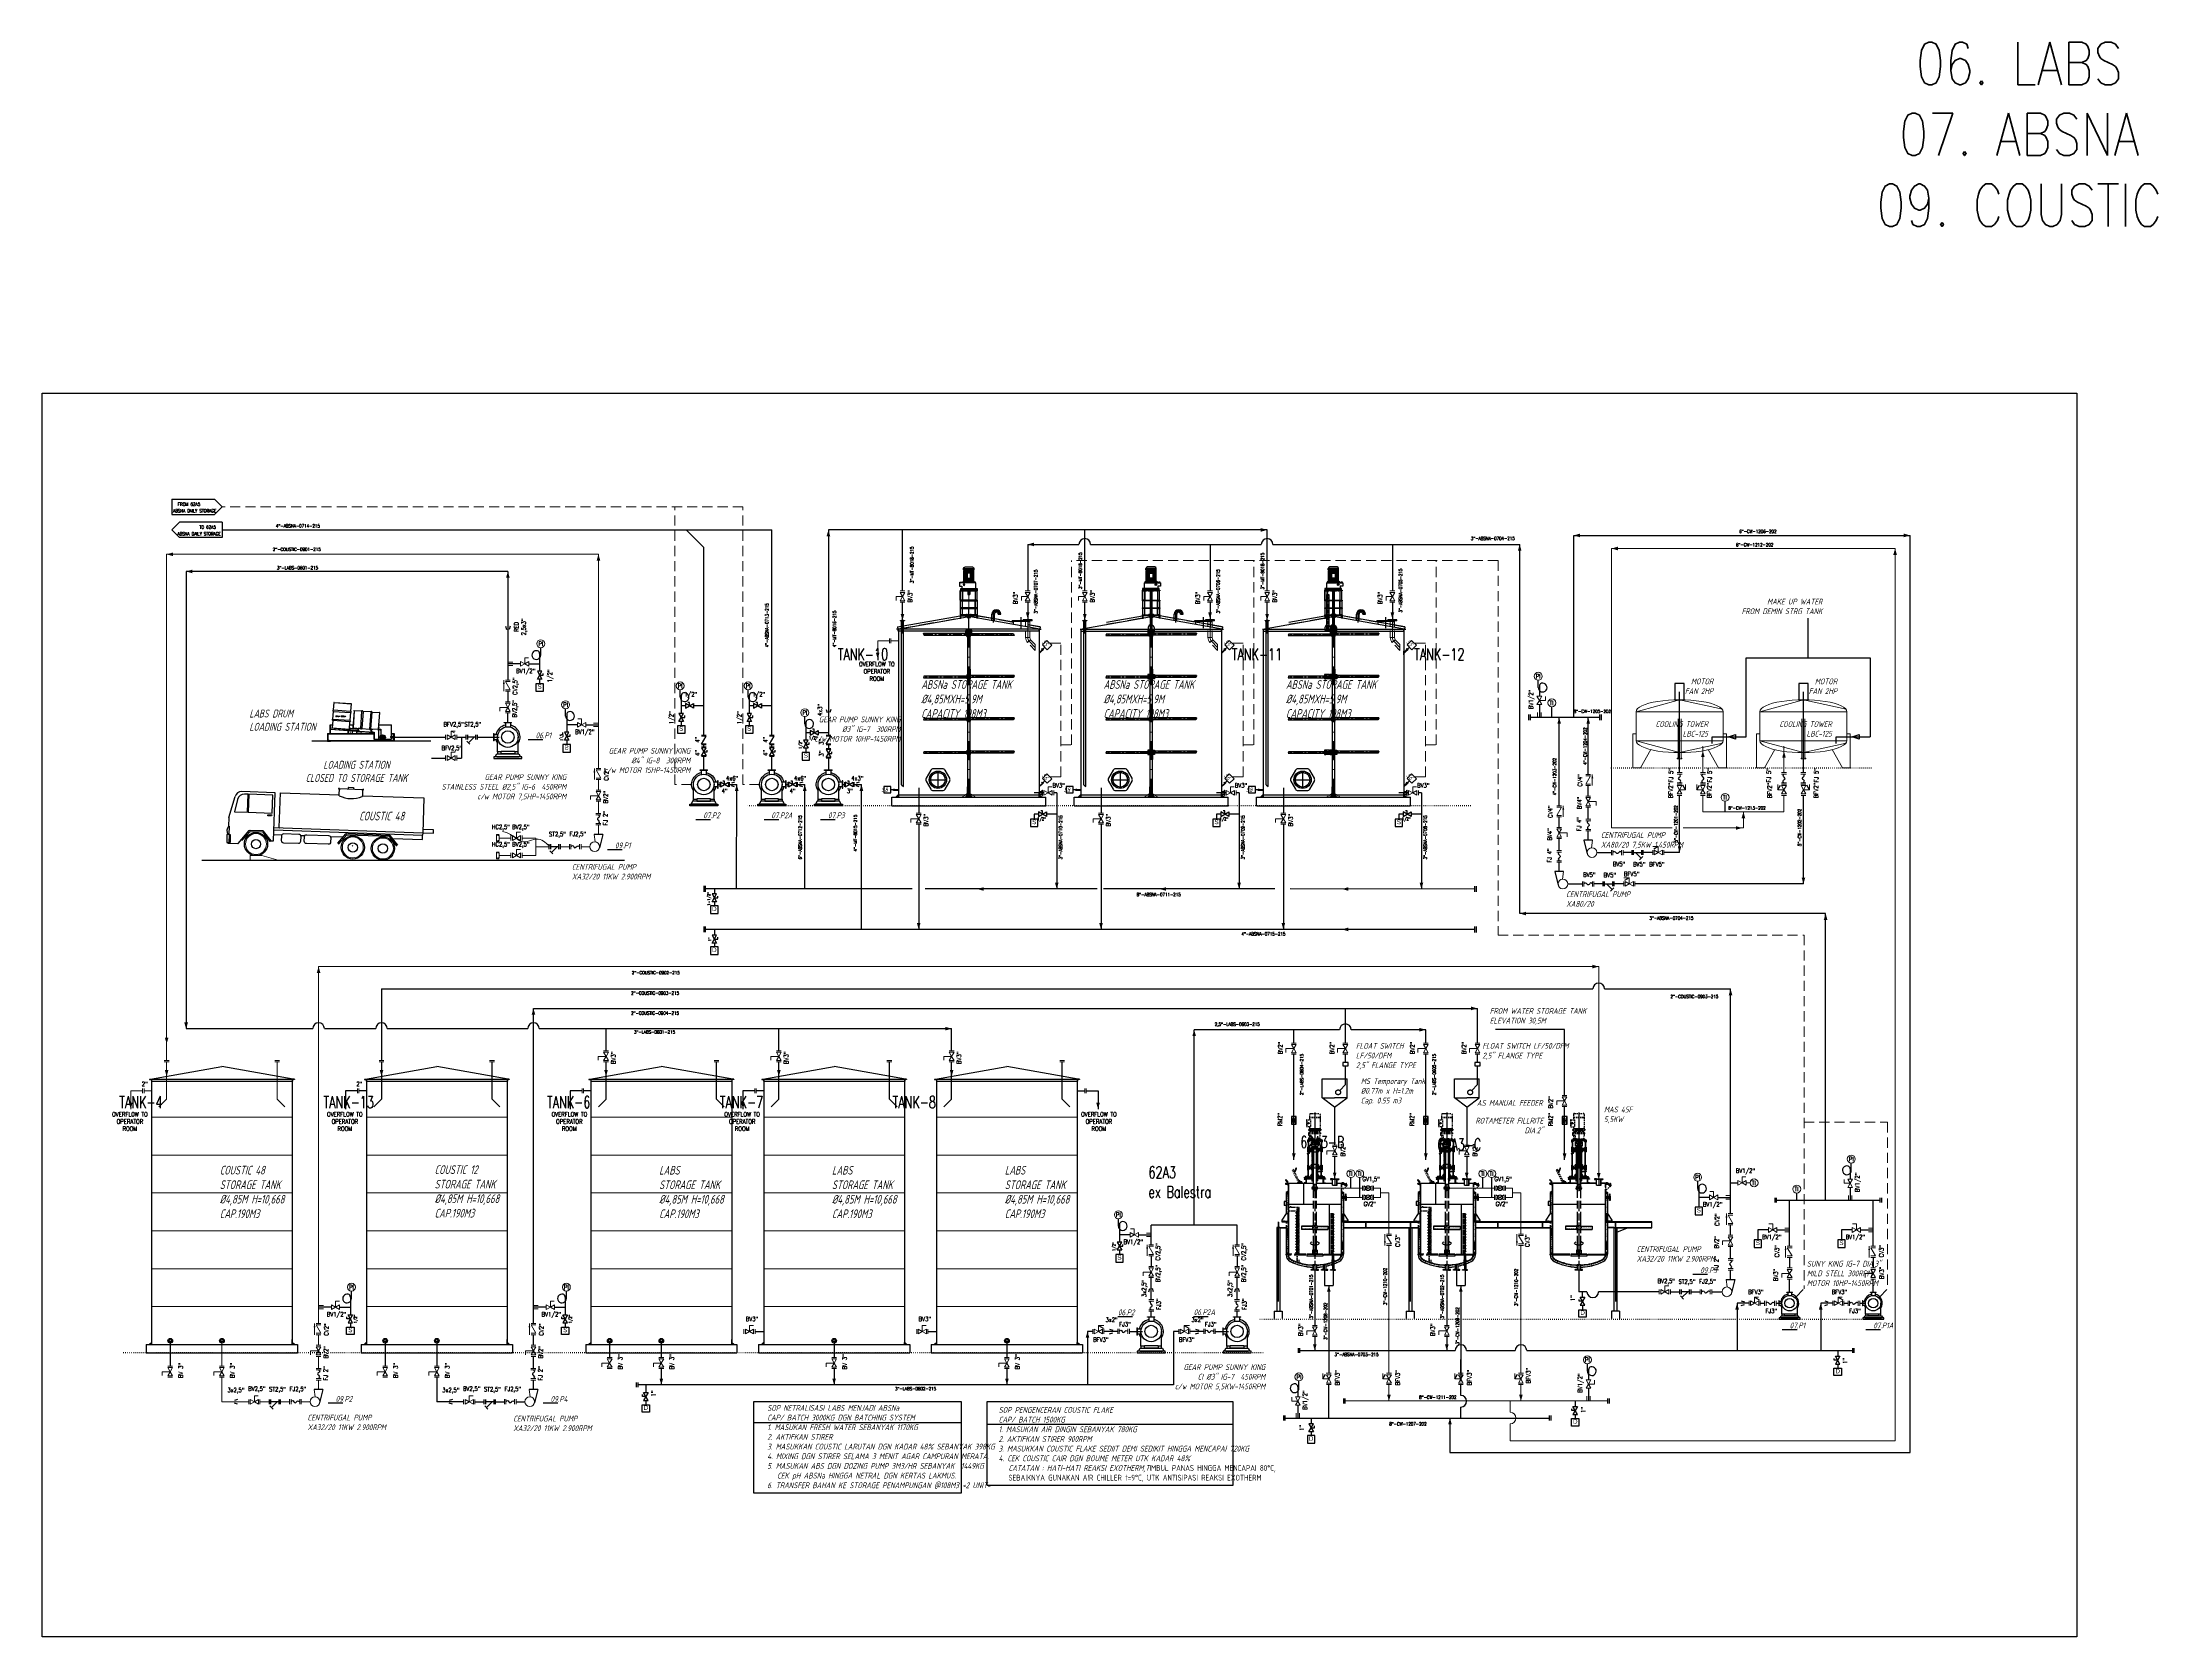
# Model space of a CAD drawing. Extents: x -29512 to 147477, y -5232 to 39709.
# Drawn here: x 140590.1 to 140954.6, y 9031.2 to 9305.9 of the extents above; entities that cross this region are included whole.
import ezdxf
from ezdxf.enums import TextEntityAlignment as Align

# ---------------------------------------------------------------- set-up
doc = ezdxf.new("R2010")
doc.units = 0
for name, pattern in [('ASSI', [16, 10, -2, 2, -2]), ('CENTER', [2, 1.25, -0.25, 0.25, -0.25]), ('CENTER2', [28.575, 19.05, -3.175, 3.175, -3.175]), ('DASHDOT', [25.4, 12.7, -6.35, 0, -6.35]), ('DASHDOT2', [0.5, 0.25, -0.125, 0, -0.125]), ('DOTTED', [0.25, 0, -0.25]), ('HIDDEN', [0.375, 0.25, -0.125])]:
    doc.linetypes.add(name, pattern=pattern)
doc.layers.get('0').update_dxf_attribs({"linetype": 'CONTINUOUS'})
doc.layers.get('DEFPOINTS').update_dxf_attribs({"linetype": 'CONTINUOUS'})
for name, color, linetype in [('2', 2, 'CONTINUOUS'), ('3', 3, 'HIDDEN'), ('6', 6, 'DASHDOT'), ('blade', 32, 'CONTINUOUS'), ('Bolt', 8, 'CONTINUOUS'), ('bushing', 1, 'CONTINUOUS'), ('Chain', 7, 'CONTINUOUS'), ('DIMENSION', 3, 'CONTINUOUS'), ('garis center', 4, 'CENTER'), ('HATCH', 4, 'CONTINUOUS'), ('NUVOLA', 6, 'CONTINUOUS'), ('P-707D', 7, 'CONTINUOUS'), ('Pipe', 7, 'CONTINUOUS'), ('PLAT', 7, 'CONTINUOUS'), ('pompa', 150, 'CONTINUOUS'), ('RED', 1, 'CONTINUOUS'), ('roller', 11, 'CONTINUOUS'), ('S', 7, 'CONTINUOUS'), ('spi', 7, 'CONTINUOUS'), ('UNP', 5, 'CONTINUOUS'), ('WF', 85, 'CONTINUOUS')]:
    doc.layers.add(name, color=color, linetype=linetype)
for name, color, linetype, lineweight in [('chequered_plate', 1, 'CONTINUOUS', 25), ('DIMENSI', 20, 'CONTINUOUS', 9), ('drum', 7, 'CONTINUOUS', 25), ('FITTING', 7, 'CONTINUOUS', 13), ('plate', 7, 'CONTINUOUS', 30), ('TAG', 140, 'CONTINUOUS', 13)]:
    doc.layers.add(name, color=color, linetype=linetype, lineweight=lineweight)
doc.styles.add('A3', font='arial.ttf', dxfattribs={"height": 0.3})
doc.styles.add('QUOTEBAL', font='ROMANS.SHX')
doc.styles.add('Romans100', font='romans.shx', dxfattribs={"width": 0.8, "height": 200})
doc.styles.add('S', font='ITALIC', dxfattribs={"height": 6})
doc.styles.add('S25', font='SIMPLEX', dxfattribs={"width": 0.8, "height": 0.25})
doc.styles.add('S3', font='SIMPLEX', dxfattribs={"width": 0.9, "height": 0.3})
doc.styles.add('S35S', font='SIMPLEX', dxfattribs={"width": 0.5, "height": 0.35})
doc.styles.add('S3S', font='SIMPLEX', dxfattribs={"width": 0.7, "height": 0.3})
doc.styles.add('STYLE4', font='isocp.shx', dxfattribs={"width": 0.8, "oblique": 15, "height": 2})
pattern_1 = [(135, (141662.77512, 7790.239693), (0.0336759605, 0.0336759605), [])]
pattern_2 = [(135, (177299.441096, 5194.380967), (0.02806330038, 0.02806330038), [])]
pattern_3 = [(45, (139868.15068, 7790.239693), (-0.0336759605, 0.0336759605), [])]
pattern_4 = [(45, (104231.484707, 5194.380967), (-0.02806330038, 0.02806330038), [])]
pattern_5 = [(45, (139899.571707, 7790.239693), (-0.0336759605, 0.0336759605), [])]
pattern_6 = [(45, (104262.905733, 5194.380967), (-0.02806330038, 0.02806330038), [])]
pattern_7 = [(180, (34.18797, 9.62204), (0, 0.4200824), []), (180, (34.18797, 9.76207), (0, 0.4200824), [0.1400275, -0.1400275]), (180, (34.18797, 9.9021), (0, 0.4200824), [0.1400275, -0.1400275])]
pattern_8 = [(180, (140864.96661, 9090.6845), (0, 0.2100412), []), (180, (140864.96661, 9090.75451), (0, 0.2100412), [0.0700137, -0.0700137]), (180, (140864.96661, 9090.82453), (0, 0.2100412), [0.0700137, -0.0700137])]

# ---------------------------------------------------------------- blocks, each defined once
blk = doc.blocks.new('drum')
at = {"layer": 'drum', "linetype": 'Continuous', "lineweight": -2}
for p, q in [((-295, -50), (295, -50)), ((-295, -315), (295, -315)), ((-295, -365), (295, -365)), ((-295, -617), (295, -617))]:
    blk.add_line(p, q, dxfattribs=at)
for points in [[(295, 263), (-295, 263)], [(-295, -50), (-295, -315)], [(-295, -365), (-295, -617)], [(-295, -627), (295, -627)], [(295, -315), (295, -50)], [(295, -617), (295, -365)]]:
    blk.add_lwpolyline(points, dxfattribs=at)
for points in [[(-295, 0), (-295, 253), (295, 253), (295, 0)], [(218, 263), (268, 263), (268, 273), (218, 273)]]:
    blk.add_lwpolyline(points, close=True, dxfattribs=at)
for centre, radius, start, end in [((-295, 258), 5, 90, 270), ((295, 258), 5, 270, 90), ((-284, -25), 27.2, 113.39154, 246.60846), ((-284, -340), 27.2, 113.39154, 246.60846), ((-295, -622), 5, 90, 270), ((284, -25), 27.2, 293.39154, 66.60846), ((284, -340), 27.2, 293.39154, 66.60846), ((295, -622), 5, 270, 90)]:
    blk.add_arc(centre, radius, start, end, dxfattribs=at)
blk = doc.blocks.new('blade samping')
at = {"layer": 'blade'}
for p, q in [((145662.4, 16532.9), (145659.9, 16532.9)), ((145659.9, 16529.9), (145659.9, 16532.9)), ((145662.4, 16529.9), (145659.9, 16529.9)), ((145662.4, 16529.9), (145662.4, 16532.9)), ((145662.4, 16529.9), (145662.4, 16532.9))]:
    blk.add_line(p, q, dxfattribs=at)
at = {"layer": 'blade', "linetype": 'HIDDEN', "lineweight": 9}
for p, q in [((145660.2, 16531.7), (145659.9, 16531.7)), ((145660.2, 16531.6), (145659.9, 16531.6)), ((145660.2, 16531.3), (145659.9, 16531.3)), ((145660.2, 16531.2), (145659.9, 16531.2)), ((145660.2, 16532.9), (145660.2, 16529.9)), ((145660.4, 16529.9), (145660.4, 16532.9)), ((145661.9, 16529.9), (145661.9, 16532.9))]:
    blk.add_line(p, q, dxfattribs=at)
at = {"layer": 'bushing', "color": 7, "linetype": 'CENTER', "lineweight": 9}
for p, q in [((145659.1, 16532.3), (145659.7, 16532.3)), ((145659.1, 16531.4), (145659.7, 16531.4)), ((145659.1, 16530.5), (145659.7, 16530.5)), ((145659.4, 16532.6), (145659.4, 16532)), ((145659.4, 16531.7), (145659.4, 16531.1)), ((145659.4, 16530.8), (145659.4, 16530.2)), ((145663.2, 16532.3), (145662.6, 16532.3)), ((145663.2, 16531.4), (145662.6, 16531.4)), ((145663.2, 16530.5), (145662.6, 16530.5)), ((145662.9, 16532.6), (145662.9, 16532)), ((145662.9, 16531.7), (145662.9, 16531.1)), ((145662.9, 16530.8), (145662.9, 16530.2))]:
    blk.add_line(p, q, dxfattribs=at)
at = {"layer": 'bushing', "linetype": 'CENTER', "lineweight": 5, "ltscale": 0.125}
blk.add_line((145660.6, 16531.4), (145659.5, 16531.4), dxfattribs=at)
at = {"layer": 'bushing', "color": 7}
for points in [[(145658.9, 16529.9), (145659.9, 16529.9), (145659.9, 16532.9), (145658.9, 16532.9)], [(145663.4, 16529.9), (145662.4, 16529.9), (145662.4, 16532.9), (145663.4, 16532.9)]]:
    blk.add_lwpolyline(points, close=True, dxfattribs=at)
for centre in [(145659.4, 16532.3), (145659.4, 16531.4), (145659.4, 16530.5), (145662.9, 16532.3), (145662.9, 16531.4), (145662.9, 16530.5)]:
    blk.add_circle(centre, 0.22, dxfattribs=at)
at = {"layer": 'PLAT'}
for points in [[(145660.4, 16530.9), (145662, 16532.1), (145662.1, 16532)], [(145660.5, 16530.8), (145660.4, 16530.9)], [(145662.1, 16532), (145660.5, 16530.8)], [(145661.2, 16531.3), (145661.8, 16530.5), (145661.9, 16530.6), (145661.3, 16531.4)]]:
    blk.add_lwpolyline(points, dxfattribs=at)
blk = doc.blocks.new('blade')
at = {"layer": 'blade'}
for p, q in [((145620.9, 16540.9), (145650.9, 16540.9)), ((145621.4, 16542.1), (145650.9, 16542.1)), ((145653.4, 16543.1), (145650.9, 16543.1)), ((145650.9, 16540.1), (145650.9, 16543.1)), ((145653.4, 16540.1), (145650.9, 16540.1)), ((145682.9, 16541.2), (145652.9, 16541.2)), ((145652.9, 16541.2), (145652.9, 16541)), ((145682.9, 16541), (145652.9, 16541)), ((145653.4, 16542.4), (145653.4, 16543.1)), ((145683.4, 16542.4), (145653.4, 16542.4)), ((145653.4, 16540.1), (145653.4, 16541)), ((145682.9, 16541.2), (145682.9, 16541)), ((145683.4, 16542.4), (145683.4, 16542.2))]:
    blk.add_line(p, q, dxfattribs=at)
at = {"layer": 'Bolt', "color": 0, "linetype": 'Continuous'}
blk.add_lwpolyline([(145652, 16541.9), (145651.8, 16541.6), (145652, 16541.3), (145652.3, 16541.3), (145652.5, 16541.6), (145652.3, 16541.9)], close=True, dxfattribs=at)
for radius in [0.456, 0.286]:
    blk.add_circle((145652.1, 16541.6), radius, dxfattribs=at)
at = {"layer": 'Bolt', "color": 1, "linetype": 'HIDDEN'}
blk.add_circle((145652.1, 16541.6), 0.147, dxfattribs=at)
blk.add_arc((145652.1, 16541.6), 0.219, 180, 90, dxfattribs=at)
at = {"layer": 'garis center', "ltscale": 5}
for p, q in [((145650.9, 16541.6), (145621.2, 16541.6)), ((145683.1, 16541.6), (145653.1, 16541.6))]:
    blk.add_line(p, q, dxfattribs=at)
at = {"layer": 'PLAT'}
for p, q in [((145621.4, 16542.1), (145620.9, 16540.9)), ((145653.4, 16542.4), (145652.9, 16541.2)), ((145682.9, 16541.2), (145683.4, 16542.4)), ((145683.4, 16542.2), (145682.9, 16541))]:
    blk.add_line(p, q, dxfattribs=at)
blk = doc.blocks.new('motor lm v210')
at = {"layer": 'pompa'}
for p, q in [((10797, 1032), (10797, 1012)), ((11104, 1032), (10797, 1032)), ((11084, 1042), (10817, 1042)), ((11084, 1042), (10817, 1042)), ((10817, 1032), (10817, 1042)), ((11075, 1358), (10825, 1358)), ((10825, 1323), (10825, 1358)), ((11075, 1323), (10825, 1323)), ((10830, 1309), (10835, 1323)), ((10830, 1055), (10830, 1309)), ((10880, 1042), (10830, 1055)), ((10844, 1309), (10849, 1323)), ((10844, 1051), (10844, 1309)), ((10859, 1309), (10863, 1323)), ((10859, 1047), (10859, 1309)), ((11040, 1394), (10861, 1394)), ((10880, 1309), (10885, 1323)), ((10880, 1042), (10880, 1309)), ((10901, 1309), (10906, 1323)), ((10901, 1042), (10901, 1309)), ((10908, 1239), (10901, 1246)), ((10901, 1117), (10908, 1124)), ((10908, 1124), (10908, 1239)), ((10922, 1309), (10927, 1323)), ((10922, 1246), (10922, 1309)), ((10922, 1042), (10922, 1117)), ((10936, 1309), (10941, 1323)), ((10936, 1246), (10936, 1309)), ((10936, 1042), (10936, 1117)), ((10965, 1309), (10960, 1323)), ((10965, 1246), (10965, 1309)), ((10965, 1042), (10965, 1117)), ((10979, 1309), (10974, 1323)), ((10979, 1246), (10979, 1309)), ((10979, 1042), (10979, 1117)), ((10993, 1239), (11000, 1246)), ((10993, 1124), (11000, 1117)), ((11000, 1309), (10995, 1323)), ((11000, 1042), (11000, 1309)), ((11021, 1309), (11016, 1323)), ((11021, 1042), (11021, 1309)), ((11021, 1042), (11070, 1055)), ((11042, 1309), (11037, 1323)), ((11042, 1047), (11042, 1309)), ((11056, 1309), (11052, 1323)), ((11056, 1051), (11056, 1309)), ((11070, 1309), (11066, 1323)), ((11070, 1055), (11070, 1309)), ((11075, 1323), (11075, 1358)), ((11084, 1042), (11084, 1032)), ((11104, 1012), (11104, 1032)), ((11165, 1022), (11125, 1022)), ((11125, 1022), (11125, 1012)), ((11135, 1012), (11135, 1022)), ((11145, 1012), (11145, 1022)), ((11155, 1012), (11155, 1022)), ((11165, 1012), (11165, 1022)), ((10745, 871), (10745, 831)), ((10755, 871), (10745, 871)), ((10755, 861), (10745, 861)), ((10755, 851), (10745, 851)), ((10755, 841), (10745, 841)), ((10745, 831), (10755, 831)), ((11146, 871), (10755, 871)), ((10755, 871), (10755, 851)), ((11146, 851), (10755, 851)), ((10755, 851), (10755, 831)), ((10755, 831), (11146, 831)), ((10785, 1012), (11175, 1012)), ((10785, 1012), (10785, 871)), ((10797, 1012), (11104, 1012)), ((10929, 824), (10929, 726)), ((10971, 726), (10929, 726)), ((10971, 824), (10971, 726)), ((11080, 967), (11050, 967)), ((11115, 932), (11115, 871)), ((11175, 932), (11115, 932)), ((11146, 851), (11146, 871)), ((11146, 831), (11146, 851)), ((11175, 1012), (11175, 932))]:
    blk.add_line(p, q, dxfattribs=at)
for points in [[(10901, 1246), (11000, 1246), (11000, 1117), (10901, 1117)], [(10908, 1239), (10993, 1239), (10993, 1124), (10908, 1124)]]:
    blk.add_lwpolyline(points, dxfattribs=at)
blk.add_lwpolyline([(10844, 831), (11057, 831), (11057, 824), (10844, 824)], close=True, dxfattribs=at)
for radius in [20, 15]:
    blk.add_circle((11065, 967), radius, dxfattribs=at)
for centre, start, end in [((10861, 1358), 90, 180), ((11040, 1358), 0, 90)]:
    blk.add_arc(centre, 35.3, start, end, dxfattribs=at)
at = {"layer": 'spi', "ltscale": 5}
for p, q in [((10944, 726), (10944, 813)), ((10956, 726), (10956, 813))]:
    blk.add_line(p, q, dxfattribs=at)
at = {"layer": 'spi'}
blk.add_arc((10950, 813), 6, 0, 180, dxfattribs=at)
blk = doc.blocks.new('CC6018')
at = {"color": 1, "linetype": 'CENTER', "lineweight": 9, "ltscale": 0.5}
for p, q in [((83, 163), (243, 163)), ((133, 218), (193, 218)), ((133, 108), (193, 108))]:
    blk.add_line(p, q, dxfattribs=at)
at = {"color": 1, "linetype": 'CENTER', "lineweight": 9, "ltscale": 0.05}
for p, q in [((120, 223), (130, 223)), ((120, 103), (130, 103)), ((125, 218), (125, 228)), ((125, 108), (125, 98)), ((206, 223), (196, 223)), ((206, 103), (196, 103)), ((201, 218), (201, 228)), ((201, 108), (201, 98))]:
    blk.add_line(p, q, dxfattribs=at)
for points in [[(158, 118), (106, 118, -0.414214), (101, 123), (101, 202, -0.414214), (106, 207), (158, 207)], [(168, 207), (220, 207, -0.414214), (225, 202), (225, 123, -0.414214), (220, 118), (168, 118)]]:
    blk.add_lwpolyline(points, format="xyb")
for points in [[(158, 152), (101, 152), (101, 173), (158, 173)], [(158, 116), (168, 116), (168, 209), (158, 209)], [(168, 152), (225, 152), (225, 173), (168, 173)]]:
    blk.add_lwpolyline(points, close=True)
for points in [[(120, 238), (206, 238, -0.414214), (216, 228), (216, 98, -0.414214), (206, 88), (120, 88, -0.414214), (110, 98), (110, 228, -0.414214)], [(120, 232), (206, 232, -0.414214), (211, 228), (211, 98, -0.414214), (206, 93), (120, 93, -0.414214), (115, 98), (115, 228, -0.414214)]]:
    blk.add_lwpolyline(points, format="xyb", close=True)
for centre in [(125, 223), (125, 103), (201, 223), (201, 103)]:
    blk.add_circle(centre, 2.93)
at = {"layer": 'Chain'}
for points in [[(189, 214), (189, 222), (137, 222), (137, 214)], [(189, 111), (189, 104), (137, 104), (137, 111)], [(138, 228), (138, 207), (141, 207), (141, 228)], [(138, 97), (138, 118), (141, 118), (141, 97)], [(141, 209), (141, 225), (143, 225), (143, 209)], [(141, 116), (141, 100), (143, 100), (143, 116)], [(144, 211), (144, 225), (157, 225), (157, 211)], [(144, 115), (144, 100), (157, 100), (157, 115)], [(161, 209), (161, 225), (158, 225), (158, 209)], [(161, 116), (161, 100), (158, 100), (158, 116)], [(163, 228), (163, 207), (161, 207), (161, 228)], [(163, 97), (163, 118), (161, 118), (161, 97)], [(163, 228), (163, 207), (166, 207), (166, 228)], [(163, 97), (163, 118), (166, 118), (166, 97)], [(166, 209), (166, 225), (168, 225), (168, 209)], [(166, 116), (166, 100), (168, 100), (168, 116)], [(182, 211), (182, 225), (169, 225), (169, 211)], [(182, 115), (182, 100), (169, 100), (169, 115)], [(185, 209), (185, 225), (183, 225), (183, 209)], [(185, 116), (185, 100), (183, 100), (183, 116)], [(185, 228), (185, 207), (188, 207), (188, 228)], [(185, 97), (185, 118), (188, 118), (188, 97)]]:
    blk.add_lwpolyline(points, close=True, dxfattribs=at)
blk = doc.blocks.new('shaft 1')
at = {"layer": 'bushing', "color": 7}
for points in [[(146288.8, 16628.5), (146288.3, 16628.5), (146287.5, 16627), (146287.5, 16625.5), (146288.8, 16625.5)], [(146290.3, 16628.5), (146290.8, 16628.5), (146291.6, 16627), (146291.6, 16625.5), (146290.3, 16625.5)]]:
    blk.add_lwpolyline(points, dxfattribs=at)
for points in [[(146287.5, 16625.5), (146291.7, 16625.5), (146291.7, 16625.1), (146287.5, 16625.1)], [(146289.7, 16625.5), (146289.5, 16625.5), (146289.5, 16628.5), (146289.7, 16628.5)], [(146289.5, 16628.5), (146289.7, 16628.5), (146289.7, 16627), (146289.5, 16627)]]:
    blk.add_lwpolyline(points, close=True, dxfattribs=at)
at = {"layer": 'DIMENSION', "color": 2}
blk.add_lwpolyline([(146288.8, 16625.5), (146288.8, 16625.5), (146290.3, 16625.5), (146290.3, 16649.6), (146288.8, 16649.6), (146288.8, 16625.5)], dxfattribs=at)
at = {"layer": 'garis center', "linetype": 'CENTER', "lineweight": 9}
blk.add_line((146289.6, 16624.6), (146289.6, 16651.9), dxfattribs=at)
blk = doc.blocks.new('head')
at = {"color": 7}
for p, q in [((-0.7, 0.7), (-0.7, -0.7)), ((0, 0.9), (-0.6, 0.9)), ((0, 0.5), (-0.6, 0.5)), ((0, -0.9), (0, 0.9)), ((0, -0.5), (-0.6, -0.5)), ((-0.6, -0.9), (0, -0.9))]:
    blk.add_line(p, q, dxfattribs=at)
for centre, radius, start, end in [((-0.3, 0.7), 0.418, 145.6158, 214.3842), ((0.9, 0), 1.56, 162.412, 197.588), ((-0.3, -0.7), 0.418, 145.6158, 214.3842)]:
    blk.add_arc(centre, radius, start, end, dxfattribs=at)
blk = doc.blocks.new('nut1')
blk.add_line((0, -0.7), (0, 0.7))
at = {"color": 7}
for p, q in [((0.1, 0.9), (0.7, 0.9)), ((0.7, 0.5), (0.1, 0.5)), ((0.8, -0.7), (0.8, 0.7)), ((0.7, -0.5), (0.1, -0.5)), ((0.7, -0.9), (0.1, -0.9))]:
    blk.add_line(p, q, dxfattribs=at)
for centre, radius, start, end in [((0.4, 0.7), 0.418, 145.6158, 214.3842), ((1.6, 0), 1.56, 162.412, 197.588), ((0.4, 0.7), 0.418, 325.6158, 34.3842), ((-0.8, 0), 1.56, 342.412, 17.588), ((0.4, -0.7), 0.418, 145.6158, 214.3842), ((0.4, -0.7), 0.418, 325.6158, 34.3842)]:
    blk.add_arc(centre, radius, start, end, dxfattribs=at)
blk = doc.blocks.new('UeY515')
at = {"layer": '2'}
h = blk.add_hatch(dxfattribs=at)
h.set_pattern_fill('INSUL', scale=1.12022, angle=180, style=0)
h.set_pattern_definition(pattern_7)
h.paths.add_polyline_path([(4.84, 30.23), (4.73, 30.37), (4.73, 30.58), (4.84, 30.72), (4.84, 31), (4.73, 31.14), (4.73, 31.18), (4.16, 31.18), (4.16, 28.7), (4.83, 28.7), (4.73, 28.83), (4.73, 29.04), (4.84, 29.18), (4.84, 29.46), (4.73, 29.6), (4.73, 29.81), (4.84, 29.95)])
h = blk.add_hatch(dxfattribs=at)
h.set_pattern_fill('INSUL', scale=1.12022, angle=180, style=0)
h.set_pattern_definition([(180, (34.18797, 7.43832), (0, 0.4200824), []), (180, (34.18797, 7.57835), (0, 0.4200824), [0.1400275, -0.1400275]), (180, (34.18797, 7.71838), (0, 0.4200824), [0.1400275, -0.1400275])])
h.paths.add_polyline_path([(23.17, 35.36), (23.27, 35.5), (23.27, 35.71), (23.17, 35.85), (23.17, 36.13), (23.27, 36.27), (23.27, 36.31), (23.85, 36.31), (23.85, 33.83), (23.17, 33.83), (23.27, 33.96), (23.27, 34.17), (23.17, 34.31), (23.17, 34.59), (23.27, 34.73), (23.27, 34.94), (23.17, 35.08)])
h = blk.add_hatch(dxfattribs=at)
h.set_pattern_fill('INSUL', scale=1.12022, angle=180, style=0)
h.set_pattern_definition(pattern_7)
h.paths.add_polyline_path([(23.17, 25.64), (23.27, 25.78), (23.27, 25.99), (23.17, 26.13), (23.17, 26.41), (23.27, 26.55), (23.27, 26.59), (23.85, 26.59), (23.85, 24.11), (23.17, 24.11), (23.27, 24.24), (23.27, 24.45), (23.17, 24.59), (23.17, 24.87), (23.27, 25.01), (23.27, 25.22), (23.17, 25.36)])
at = {"color": 7, "linetype": 'DASHDOT'}
for p, q in [((11.46, 67.54), (12.14, 67.54)), ((11.8, 67.21), (11.8, 67.86)), ((12.15, 65.54), (12.15, 65.04)), ((13.17, 58.44), (13.32, 57.96)), ((14.84, 58.44), (14.69, 57.96)), ((15.86, 65.54), (15.86, 65.04)), ((13.45, 52.77), (13.13, 52.77)), ((13.45, 52.31), (13.13, 52.31)), ((13.29, 52.61), (13.29, 52.92)), ((13.29, 52.47), (13.29, 52.16)), ((14.56, 52.77), (14.87, 52.77)), ((14.56, 52.31), (14.87, 52.31)), ((14.72, 52.61), (14.72, 52.92)), ((14.72, 52.47), (14.72, 52.16)), ((14.77, 52.01), (14.77, 51.17)), ((14, 45.16), (13.06, 45.16)), ((13.67, 45.49), (13.44, 45.72)), ((13.67, 44.83), (13.44, 44.6)), ((14.96, 45.16), (14, 45.16)), ((14.33, 45.49), (14.57, 45.72)), ((14.33, 44.83), (14.57, 44.6)), ((14.94, 51.01), (16.62, 51.01)), ((8.14, 38.25), (8.58, 38.25)), ((8.14, 37.55), (8.58, 37.55)), ((8.36, 38.01), (8.36, 38.49)), ((8.36, 37.31), (8.36, 37.79))]:
    blk.add_line(p, q, dxfattribs=at)
at = {"color": 7}
for p, q in [((12.18, 65.72), (12.38, 65.68)), ((15.82, 65.72), (15.63, 65.68)), ((11.51, 61.87), (16.49, 61.87)), ((11.51, 61.87), (11.51, 61)), ((11.51, 61.6), (11.62, 61.6)), ((11.67, 61), (11.51, 61)), ((11.51, 59.34), (11.51, 57.66)), ((11.67, 59.34), (11.51, 59.34)), ((11.51, 58.78), (12.25, 58.78)), ((11.51, 58.5), (12.25, 58.5)), ((11.62, 61.6), (11.62, 61)), ((11.62, 61.56), (16.38, 61.56)), ((11.62, 59.34), (11.62, 58.78)), ((11.76, 61), (11.67, 61)), ((11.76, 59.34), (11.67, 59.34)), ((11.71, 60.86), (11.71, 59.48)), ((12.21, 61.42), (11.76, 61)), ((12.18, 58.92), (11.76, 59.34)), ((11.81, 60.86), (11.81, 59.48)), ((11.87, 58.78), (11.87, 58.22)), ((11.89, 58.78), (11.89, 58.22)), ((11.9, 65.45), (11.9, 65.25)), ((11.98, 62.11), (11.98, 62.08)), ((12.32, 62.11), (11.98, 62.11)), ((11.98, 62.08), (12.32, 62.08)), ((12.06, 62.08), (12.06, 61.56)), ((12.06, 61.57), (12.08, 61.56)), ((12.06, 61.57), (12.23, 61.57)), ((12.06, 58.78), (12.06, 58.22)), ((12.07, 58.78), (12.07, 58.22)), ((12.08, 62.08), (12.08, 61.56)), ((12.08, 61.56), (12.22, 61.56)), ((12.18, 58.92), (12.18, 58.78)), ((12.21, 61.56), (12.21, 61.42)), ((12.22, 62.08), (12.22, 61.56)), ((12.23, 61.57), (12.22, 61.56)), ((12.23, 62.08), (12.23, 61.56)), ((12.25, 58.55), (12.25, 58.78)), ((12.25, 58.55), (12.74, 58.55)), ((12.25, 58.55), (12.78, 58.55)), ((12.25, 58.55), (12.25, 58.5)), ((13.02, 58.76), (12.29, 58.76)), ((12.29, 58.76), (12.29, 58.55)), ((12.32, 62.08), (12.32, 62.11)), ((12.67, 58.79), (12.33, 58.79)), ((12.33, 58.79), (12.33, 58.76)), ((12.33, 58.76), (12.67, 58.76)), ((12.39, 61.87), (12.39, 61.56)), ((12.4, 58.76), (12.4, 58.55)), ((12.41, 58.76), (12.41, 58.22)), ((12.43, 58.76), (12.43, 58.22)), ((12.57, 58.76), (12.57, 58.22)), ((12.58, 58.76), (12.58, 58.22)), ((12.6, 58.76), (12.6, 58.55)), ((12.67, 58.76), (12.67, 58.79)), ((12.71, 58.92), (13.44, 58.92)), ((12.71, 58.76), (12.71, 58.92)), ((12.74, 58.55), (12.74, 57.71)), ((13, 58.95), (12.76, 58.95)), ((12.76, 58.95), (12.76, 58.92)), ((12.76, 58.92), (13, 58.92)), ((12.78, 58.76), (12.78, 58.55)), ((12.81, 58.92), (12.81, 58.76)), ((12.83, 58.92), (12.83, 58.56)), ((12.83, 58.56), (12.84, 58.55)), ((12.83, 58.56), (12.94, 58.56)), ((12.84, 58.92), (12.84, 58.52)), ((12.84, 58.55), (12.93, 58.55)), ((12.84, 58.52), (12.93, 58.52)), ((12.84, 58.52), (12.88, 58.49)), ((12.93, 58.52), (12.88, 58.49)), ((12.93, 58.92), (12.93, 58.52)), ((12.94, 58.56), (12.93, 58.55)), ((12.94, 58.92), (12.94, 58.56)), ((12.95, 58.92), (12.95, 58.76)), ((13, 58.92), (13, 58.95)), ((13.02, 58.76), (13.02, 57.92)), ((13.02, 58.71), (13.44, 58.71)), ((13.06, 58.46), (13.27, 58.46)), ((13.1, 58.36), (13.31, 58.42)), ((13.44, 58.92), (13.3, 58.78)), ((13.3, 58.92), (13.44, 58.78)), ((13.3, 58.92), (13.3, 58.78)), ((13.3, 58.78), (13.44, 58.78)), ((13.46, 59.41), (13.41, 59.38)), ((13.41, 59.24), (13.41, 59.38)), ((13.41, 59.24), (13.41, 59.1)), ((13.58, 59.24), (13.41, 59.24)), ((13.58, 59.24), (13.41, 59.24)), ((13.46, 59.07), (13.41, 59.1)), ((13.41, 58.78), (13.41, 58.71)), ((13.44, 59.24), (13.44, 59.4)), ((13.44, 59.24), (13.44, 59.08)), ((13.44, 59.05), (13.44, 58.63)), ((13.55, 59.05), (13.44, 59.05)), ((13.44, 59.05), (13.55, 59.05)), ((13.44, 58.63), (13.55, 58.63)), ((13.58, 59.41), (13.46, 59.41)), ((13.58, 59.07), (13.46, 59.07)), ((13.58, 59.05), (13.46, 59.05)), ((13.55, 59.57), (13.55, 57.54)), ((13.94, 58.94), (13.55, 58.94)), ((13.55, 58.62), (13.55, 58.62)), ((13.58, 59.57), (13.58, 58.94)), ((13.94, 59.57), (13.94, 58.94)), ((14.06, 59.57), (14.06, 58.94)), ((14.46, 58.94), (14.06, 58.94)), ((14.43, 59.57), (14.43, 58.94)), ((14.55, 59.41), (14.43, 59.41)), ((14.6, 59.24), (14.43, 59.24)), ((14.6, 59.24), (14.43, 59.24)), ((14.55, 59.07), (14.43, 59.07)), ((14.55, 59.05), (14.43, 59.05)), ((14.46, 59.57), (14.46, 57.54)), ((14.56, 59.05), (14.46, 59.05)), ((14.56, 59.05), (14.46, 59.05)), ((14.56, 58.63), (14.46, 58.63)), ((14.55, 59.41), (14.6, 59.38)), ((14.55, 59.07), (14.6, 59.1)), ((14.56, 59.05), (14.56, 58.63)), ((15.3, 58.92), (14.56, 58.92)), ((14.7, 58.92), (14.56, 58.78)), ((14.56, 58.92), (14.7, 58.78)), ((14.7, 58.78), (14.56, 58.78)), ((14.98, 58.71), (14.56, 58.71)), ((14.57, 59.24), (14.57, 59.4)), ((14.57, 59.24), (14.57, 59.08)), ((14.6, 59.24), (14.6, 59.38)), ((14.6, 59.24), (14.6, 59.1)), ((14.6, 58.78), (14.6, 58.71)), ((14.68, 58.71), (14.73, 58.77)), ((14.7, 58.92), (14.7, 58.78)), ((14.91, 58.36), (14.7, 58.42)), ((14.72, 58.92), (14.92, 58.75)), ((14.73, 58.8), (14.78, 58.87)), ((14.73, 58.77), (14.73, 58.8)), ((14.73, 58.79), (14.78, 58.75)), ((14.76, 58.75), (14.73, 58.77)), ((14.74, 58.82), (14.78, 58.87)), ((14.74, 58.8), (14.74, 58.82)), ((14.74, 58.82), (14.8, 58.76)), ((14.74, 58.8), (14.79, 58.76)), ((14.74, 58.71), (14.76, 58.75)), ((14.94, 58.46), (14.74, 58.46)), ((14.76, 58.9), (14.78, 58.92)), ((14.76, 58.89), (14.76, 58.9)), ((14.76, 58.89), (14.87, 58.8)), ((14.76, 58.75), (14.79, 58.75)), ((14.79, 58.92), (14.78, 58.92)), ((14.9, 58.83), (14.79, 58.92)), ((14.79, 58.87), (14.81, 58.89)), ((14.79, 58.75), (14.85, 58.81)), ((14.79, 58.76), (14.8, 58.76)), ((14.8, 58.76), (14.85, 58.81)), ((14.84, 58.93), (14.9, 58.88)), ((14.85, 58.82), (14.87, 58.84)), ((14.88, 58.97), (14.86, 58.96)), ((14.86, 58.96), (14.92, 58.9)), ((14.87, 58.8), (14.88, 58.79)), ((14.88, 58.97), (14.93, 58.93)), ((14.88, 58.79), (14.9, 58.82)), ((14.9, 58.83), (14.9, 58.82)), ((14.93, 58.93), (14.92, 58.9)), ((14.92, 58.75), (15.07, 58.92)), ((15.72, 58.76), (14.98, 58.76)), ((14.98, 58.76), (14.98, 57.92)), ((15, 58.95), (15.24, 58.95)), ((15, 58.92), (15, 58.95)), ((15.24, 58.92), (15, 58.92)), ((15.05, 58.92), (15.05, 58.76)), ((15.07, 58.92), (15.07, 58.56)), ((15.18, 58.56), (15.07, 58.56)), ((15.07, 58.56), (15.08, 58.55)), ((15.08, 58.92), (15.08, 58.52)), ((15.17, 58.55), (15.08, 58.55)), ((15.17, 58.52), (15.08, 58.52)), ((15.08, 58.52), (15.12, 58.49)), ((15.17, 58.52), (15.12, 58.49)), ((15.17, 58.92), (15.17, 58.52)), ((15.18, 58.56), (15.17, 58.55)), ((15.18, 58.92), (15.18, 58.56)), ((15.19, 58.92), (15.19, 58.76)), ((15.23, 58.76), (15.23, 58.55)), ((15.75, 58.55), (15.23, 58.55)), ((15.24, 58.95), (15.24, 58.92)), ((15.75, 58.55), (15.26, 58.55)), ((15.26, 58.55), (15.26, 57.71)), ((15.3, 58.92), (15.3, 58.76)), ((15.34, 58.79), (15.68, 58.79)), ((15.34, 58.76), (15.34, 58.79)), ((15.68, 58.76), (15.34, 58.76)), ((15.41, 58.76), (15.41, 58.55)), ((15.42, 58.76), (15.42, 58.22)), ((15.44, 58.76), (15.44, 58.22)), ((15.58, 58.76), (15.58, 58.22)), ((15.59, 58.76), (15.59, 58.22)), ((15.61, 61.87), (15.61, 61.8)), ((15.61, 61.87), (15.61, 61.56)), ((15.61, 58.76), (15.61, 58.55)), ((15.68, 58.79), (15.68, 58.76)), ((15.69, 62.08), (15.69, 62.11)), ((15.69, 62.11), (16.03, 62.11)), ((16.03, 62.08), (15.69, 62.08)), ((15.72, 58.76), (15.72, 58.55)), ((16.49, 58.78), (15.75, 58.78)), ((15.75, 58.55), (15.75, 58.78)), ((15.75, 58.55), (15.75, 58.5)), ((16.49, 58.5), (15.75, 58.5)), ((15.77, 62.08), (15.77, 61.56)), ((15.77, 61.57), (15.79, 61.56)), ((15.94, 61.57), (15.77, 61.57)), ((15.79, 62.08), (15.79, 61.56)), ((15.93, 61.56), (15.79, 61.56)), ((15.8, 61.56), (15.8, 61.42)), ((15.8, 61.42), (16.24, 61)), ((15.82, 58.92), (16.24, 59.34)), ((15.82, 58.92), (15.82, 58.78)), ((15.93, 62.08), (15.93, 61.56)), ((15.94, 61.57), (15.93, 61.56)), ((15.94, 62.08), (15.94, 61.56)), ((15.94, 58.78), (15.94, 58.22)), ((15.95, 58.78), (15.95, 58.22)), ((16.03, 62.11), (16.03, 62.08)), ((16.1, 65.45), (16.1, 65.25)), ((16.12, 58.78), (16.12, 58.22)), ((16.13, 58.78), (16.13, 58.22)), ((16.2, 60.86), (16.2, 59.48)), ((16.24, 61), (16.34, 61)), ((16.24, 59.34), (16.34, 59.34)), ((16.3, 60.86), (16.3, 59.48)), ((16.34, 61), (16.49, 61)), ((16.34, 59.34), (16.49, 59.34)), ((16.38, 61.6), (16.38, 61)), ((16.38, 61.6), (16.49, 61.6)), ((16.38, 59.34), (16.38, 58.78)), ((16.49, 61.87), (16.49, 61)), ((16.49, 59.34), (16.49, 57.66)), ((11.41, 57.13), (11.55, 57.13)), ((11.41, 57.13), (11.41, 56.99)), ((11.41, 56.99), (11.55, 56.99)), ((11.51, 58.22), (12.74, 58.22)), ((11.67, 57.66), (11.51, 57.66)), ((11.51, 53.04), (11.51, 51.36)), ((11.67, 53.04), (11.51, 53.04)), ((11.51, 52.48), (12.74, 52.48)), ((11.51, 52.2), (12.25, 52.2)), ((11.51, 51.92), (12.25, 51.92)), ((11.67, 51.36), (11.51, 51.36)), ((11.55, 57.13), (11.55, 56.99)), ((11.62, 58.22), (11.62, 57.66)), ((11.62, 53.04), (11.62, 51.36)), ((11.62, 53.04), (11.62, 52.48)), ((11.62, 51.92), (11.62, 51.36)), ((11.76, 57.66), (11.67, 57.66)), ((11.76, 53.04), (11.67, 53.04)), ((11.76, 51.36), (11.67, 51.36)), ((11.71, 53.18), (11.71, 57.52)), ((11.71, 49.68), (11.71, 51.22)), ((12.18, 58.08), (11.76, 57.66)), ((12.18, 52.62), (11.76, 53.04)), ((12.18, 51.78), (11.76, 51.36)), ((11.8, 58.22), (12.14, 58.22)), ((11.8, 58.19), (11.8, 58.22)), ((12.14, 58.19), (11.8, 58.19)), ((11.8, 51.89), (11.8, 51.92)), ((11.8, 51.92), (12.14, 51.92)), ((12.14, 51.89), (11.8, 51.89)), ((11.81, 53.18), (11.81, 57.52)), ((11.81, 49.68), (11.81, 51.22)), ((11.87, 52.48), (11.87, 51.92)), ((11.89, 58.05), (11.89, 58.03)), ((12.06, 58.03), (11.89, 58.03)), ((11.89, 58.03), (11.9, 58.01)), ((11.89, 52.48), (11.89, 51.92)), ((11.89, 51.75), (11.89, 51.73)), ((11.89, 51.73), (11.9, 51.71)), ((12.06, 51.73), (11.89, 51.73)), ((11.9, 58.05), (11.9, 58.01)), ((12.04, 58.01), (11.9, 58.01)), ((11.9, 51.75), (11.9, 51.71)), ((12.04, 51.71), (11.9, 51.71)), ((12.04, 58.05), (12.04, 58.01)), ((12.06, 58.03), (12.04, 58.01)), ((12.04, 51.75), (12.04, 51.71)), ((12.06, 51.73), (12.04, 51.71)), ((12.06, 58.05), (12.06, 58.03)), ((12.06, 52.48), (12.06, 51.92)), ((12.06, 51.75), (12.06, 51.73)), ((12.07, 52.48), (12.07, 51.92)), ((12.14, 58.22), (12.14, 58.19)), ((12.14, 51.92), (12.14, 51.89)), ((12.18, 58.22), (12.18, 58.08)), ((12.18, 52.48), (12.18, 52.62)), ((12.18, 51.92), (12.18, 51.78)), ((12.25, 52.16), (12.25, 52.2)), ((12.25, 52.16), (12.78, 52.16)), ((12.25, 52.16), (12.74, 52.16)), ((12.25, 52.16), (12.25, 51.92)), ((12.29, 51.95), (12.29, 52.16)), ((12.29, 51.95), (13.02, 51.95)), ((12.33, 51.95), (12.67, 51.95)), ((12.33, 51.92), (12.33, 51.95)), ((12.67, 51.92), (12.33, 51.92)), ((12.4, 51.95), (12.4, 52.16)), ((12.41, 58.25), (12.43, 58.24)), ((12.41, 58.25), (12.58, 58.25)), ((12.41, 51.95), (12.41, 52.48)), ((12.41, 52.45), (12.43, 52.47)), ((12.41, 52.45), (12.58, 52.45)), ((12.43, 58.24), (12.57, 58.24)), ((12.43, 51.95), (12.43, 52.48)), ((12.43, 52.47), (12.57, 52.47)), ((12.58, 58.25), (12.57, 58.24)), ((12.57, 51.95), (12.57, 52.48)), ((12.58, 52.45), (12.57, 52.47)), ((12.58, 51.95), (12.58, 52.48)), ((12.6, 53.09), (12.63, 53.1)), ((12.6, 53.09), (12.6, 53.06)), ((12.6, 53.02), (12.6, 53.06)), ((12.6, 53.02), (12.63, 53.01)), ((12.6, 51.95), (12.6, 52.16)), ((12.63, 53.01), (12.63, 53.1)), ((12.66, 53.02), (12.66, 53.1)), ((12.67, 51.95), (12.67, 51.92)), ((12.7, 53.13), (12.71, 53.14)), ((12.7, 53.13), (12.7, 52.99)), ((12.7, 52.99), (12.71, 52.98)), ((12.74, 53.14), (12.71, 53.14)), ((12.74, 53.1), (12.71, 53.1)), ((12.74, 53.02), (12.71, 53.02)), ((12.74, 52.98), (12.71, 52.98)), ((12.71, 51.95), (12.71, 51.78)), ((12.71, 51.78), (13.48, 51.78)), ((12.87, 57.9), (12.74, 57.9)), ((12.88, 57.9), (12.74, 57.9)), ((12.87, 57.82), (12.74, 57.82)), ((12.88, 57.82), (12.74, 57.82)), ((12.81, 57.64), (12.74, 57.71)), ((12.81, 53.28), (12.74, 53.21)), ((12.74, 53.21), (12.74, 52.16)), ((12.74, 53.13), (12.74, 53.14)), ((12.74, 52.99), (12.74, 53.13)), ((12.88, 53.1), (12.74, 53.1)), ((12.87, 53.1), (12.74, 53.1)), ((12.88, 53.02), (12.74, 53.02)), ((12.87, 53.02), (12.74, 53.02)), ((12.74, 52.99), (12.74, 52.98)), ((12.76, 51.78), (13, 51.78)), ((12.76, 51.76), (12.76, 51.78)), ((13, 51.76), (12.76, 51.76)), ((12.78, 52.16), (12.78, 51.95)), ((13.55, 57.64), (12.81, 57.64)), ((12.81, 51.78), (12.81, 51.95)), ((12.83, 52.15), (12.84, 52.16)), ((12.83, 52.15), (12.94, 52.15)), ((12.83, 51.78), (12.83, 52.15)), ((12.84, 52.19), (12.88, 52.21)), ((12.84, 51.78), (12.84, 52.19)), ((12.84, 52.19), (12.93, 52.19)), ((12.84, 52.16), (12.93, 52.16)), ((12.88, 57.89), (12.87, 57.9)), ((12.87, 57.82), (12.87, 57.9)), ((12.88, 57.83), (12.87, 57.82)), ((12.88, 53.09), (12.87, 53.1)), ((12.87, 53.02), (12.87, 53.1)), ((12.88, 53.02), (12.87, 53.02)), ((12.88, 57.82), (12.88, 57.9)), ((12.89, 57.89), (12.88, 57.89)), ((12.89, 57.84), (12.88, 57.84)), ((12.88, 53.02), (12.88, 53.1)), ((12.89, 53.08), (12.88, 53.08)), ((12.89, 53.03), (12.88, 53.03)), ((12.93, 52.19), (12.88, 52.21)), ((12.89, 57.84), (12.89, 57.89)), ((12.89, 53.03), (12.89, 53.08)), ((12.93, 51.78), (12.93, 52.19)), ((12.94, 52.15), (12.93, 52.16)), ((12.94, 51.78), (12.94, 52.15)), ((12.95, 51.78), (12.95, 51.95)), ((13, 51.78), (13, 51.76)), ((13.16, 57.92), (13.02, 57.92)), ((13.02, 51.95), (13.02, 53)), ((13.16, 53), (13.02, 53)), ((13.02, 51.99), (13.48, 51.99)), ((13.09, 57.52), (13.09, 53.11)), ((13.09, 51.29), (13.09, 49.54)), ((13.16, 57.92), (13.16, 57.85)), ((13.16, 57.84), (13.17, 57.85)), ((13.55, 57.85), (13.16, 57.85)), ((13.16, 53.08), (13.17, 53.07)), ((13.16, 53), (13.16, 53.07)), ((13.41, 57.66), (13.17, 57.66)), ((13.48, 51.43), (13.17, 51.43)), ((13.21, 57.96), (13.37, 58.02)), ((13.36, 52.08), (13.21, 52.08)), ((13.34, 51.99), (13.34, 51.85)), ((13.34, 51.99), (13.48, 51.85)), ((13.48, 51.99), (13.34, 51.85)), ((13.34, 51.85), (13.48, 51.85)), ((13.41, 57.78), (13.41, 57.64)), ((13.41, 57.78), (13.55, 57.64)), ((13.55, 57.78), (13.41, 57.64)), ((13.55, 57.78), (13.41, 57.78)), ((13.41, 53.28), (13.41, 53.14)), ((13.55, 53.28), (13.41, 53.14)), ((13.41, 53.28), (13.55, 53.14)), ((13.44, 51.85), (13.44, 51.78)), ((13.48, 52.08), (13.48, 46.48)), ((14.53, 52.08), (13.48, 52.08)), ((13.51, 57.85), (13.51, 57.78)), ((13.51, 53.14), (13.51, 53.07)), ((14.46, 57.54), (13.55, 57.54)), ((13.55, 57.54), (13.55, 53.34)), ((14.46, 53.34), (13.55, 53.34)), ((13.55, 53.34), (13.55, 52.12)), ((14.45, 57.54), (14.45, 53.34)), ((14.84, 57.85), (14.46, 57.85)), ((14.46, 57.78), (14.6, 57.64)), ((14.6, 57.78), (14.46, 57.64)), ((14.6, 57.78), (14.46, 57.78)), ((15.19, 57.64), (14.46, 57.64)), ((14.46, 53.34), (14.46, 52.12)), ((14.6, 53.28), (14.46, 53.14)), ((14.46, 53.28), (14.6, 53.14)), ((14.49, 57.85), (14.49, 57.78)), ((14.49, 53.14), (14.49, 53.07)), ((14.53, 52.08), (14.53, 46.48)), ((14.98, 51.99), (14.53, 51.99)), ((14.67, 51.99), (14.53, 51.85)), ((14.53, 51.99), (14.67, 51.85)), ((14.67, 51.85), (14.53, 51.85)), ((15.3, 51.78), (14.53, 51.78)), ((14.83, 51.43), (14.53, 51.43)), ((14.56, 51.85), (14.56, 51.78)), ((14.6, 57.78), (14.6, 57.64)), ((14.83, 57.66), (14.6, 57.66)), ((14.6, 53.28), (14.6, 53.14)), ((14.8, 57.96), (14.63, 58.02)), ((14.79, 52.08), (14.64, 52.08)), ((14.67, 51.99), (14.67, 51.85)), ((14.73, 51.78), (14.73, 51.88)), ((14.82, 51.88), (14.73, 51.88)), ((14.82, 51.14), (14.73, 51.14)), ((14.81, 51.14), (14.73, 51.14)), ((14.74, 51.78), (14.74, 51.88)), ((14.79, 51.99), (14.75, 51.99)), ((14.75, 51.88), (14.75, 51.99)), ((14.79, 51.88), (14.79, 51.99)), ((14.81, 51.88), (14.79, 51.88)), ((14.81, 51.78), (14.81, 51.88)), ((14.82, 51.78), (14.82, 51.88)), ((14.98, 57.92), (14.84, 57.92)), ((14.91, 57.92), (14.84, 57.92)), ((14.84, 57.92), (14.84, 57.85)), ((14.84, 53), (14.84, 53.07)), ((14.84, 53), (14.98, 53)), ((14.87, 57.92), (14.87, 57.64)), ((14.87, 53), (14.87, 53.28)), ((14.91, 57.94), (14.91, 57.6)), ((14.91, 57.52), (14.91, 53.11)), ((14.91, 51.29), (14.91, 49.54)), ((14.91, 51.05), (16.41, 51.05)), ((14.91, 50.96), (14.91, 51.05)), ((14.95, 57.92), (14.95, 57.64)), ((14.95, 53), (14.95, 53.28)), ((14.98, 51.95), (14.98, 53)), ((15.72, 51.95), (14.98, 51.95)), ((15.24, 51.78), (15, 51.78)), ((15, 51.78), (15, 51.76)), ((15, 51.76), (15.24, 51.76)), ((15.05, 51.78), (15.05, 51.95)), ((15.07, 52.15), (15.08, 52.16)), ((15.18, 52.15), (15.07, 52.15)), ((15.07, 51.78), (15.07, 52.15)), ((15.08, 52.19), (15.12, 52.21)), ((15.17, 52.19), (15.08, 52.19)), ((15.08, 51.78), (15.08, 52.19)), ((15.17, 52.16), (15.08, 52.16)), ((15.17, 52.19), (15.12, 52.21)), ((15.17, 51.78), (15.17, 52.19)), ((15.18, 52.15), (15.17, 52.16)), ((15.18, 51.78), (15.18, 52.15)), ((15.19, 57.64), (15.26, 57.71)), ((15.19, 53.28), (15.26, 53.21)), ((15.19, 51.78), (15.19, 51.95)), ((15.23, 52.16), (15.23, 51.95)), ((15.75, 52.16), (15.23, 52.16)), ((15.24, 51.76), (15.24, 51.78)), ((16.49, 58.22), (15.26, 58.22)), ((15.26, 53.21), (15.26, 52.16)), ((16.49, 52.48), (15.26, 52.48)), ((15.75, 52.16), (15.26, 52.16)), ((15.3, 51.95), (15.3, 51.78)), ((15.34, 51.95), (15.34, 51.92)), ((15.68, 51.95), (15.34, 51.95)), ((15.34, 51.92), (15.68, 51.92)), ((15.41, 51.95), (15.41, 52.16)), ((15.59, 58.25), (15.42, 58.25)), ((15.42, 58.25), (15.44, 58.24)), ((15.42, 51.95), (15.42, 52.48)), ((15.42, 52.45), (15.44, 52.47)), ((15.59, 52.45), (15.42, 52.45)), ((15.58, 58.24), (15.44, 58.24)), ((15.44, 51.95), (15.44, 52.48)), ((15.58, 52.47), (15.44, 52.47)), ((15.59, 58.25), (15.58, 58.24)), ((15.58, 51.95), (15.58, 52.48)), ((15.59, 52.45), (15.58, 52.47)), ((15.59, 51.95), (15.59, 52.48)), ((15.61, 51.95), (15.61, 52.16)), ((15.68, 51.92), (15.68, 51.95)), ((15.72, 51.95), (15.72, 52.16)), ((16.49, 52.2), (15.75, 52.2)), ((15.75, 52.16), (15.75, 52.2)), ((15.75, 52.16), (15.75, 51.92)), ((16.49, 51.92), (15.75, 51.92)), ((15.82, 58.22), (15.82, 58.08)), ((15.82, 58.08), (16.24, 57.66)), ((15.82, 52.62), (16.24, 53.04)), ((15.82, 52.48), (15.82, 52.62)), ((15.82, 51.92), (15.82, 51.78)), ((15.82, 51.78), (16.24, 51.36)), ((16.2, 58.22), (15.87, 58.22)), ((15.87, 58.22), (15.87, 58.19)), ((15.87, 58.19), (16.2, 58.19)), ((16.2, 51.92), (15.87, 51.92)), ((15.87, 51.92), (15.87, 51.89)), ((15.87, 51.89), (16.2, 51.89)), ((15.94, 52.48), (15.94, 51.92)), ((15.95, 58.05), (15.95, 58.03)), ((15.95, 58.03), (16.12, 58.03)), ((15.95, 58.03), (15.96, 58.01)), ((15.95, 52.48), (15.95, 51.92)), ((15.95, 51.75), (15.95, 51.73)), ((15.95, 51.73), (16.12, 51.73)), ((15.95, 51.73), (15.96, 51.71)), ((15.96, 58.05), (15.96, 58.01)), ((15.96, 58.01), (16.1, 58.01)), ((15.96, 51.75), (15.96, 51.71)), ((15.96, 51.71), (16.1, 51.71)), ((16.1, 58.05), (16.1, 58.01)), ((16.12, 58.03), (16.1, 58.01)), ((16.1, 51.75), (16.1, 51.71)), ((16.12, 51.73), (16.1, 51.71)), ((16.12, 58.05), (16.12, 58.03)), ((16.12, 52.48), (16.12, 51.92)), ((16.12, 51.75), (16.12, 51.73)), ((16.13, 52.48), (16.13, 51.92)), ((16.2, 58.19), (16.2, 58.22)), ((16.2, 53.18), (16.2, 57.52)), ((16.2, 51.89), (16.2, 51.92)), ((16.2, 49.68), (16.2, 51.22)), ((16.24, 57.66), (16.34, 57.66)), ((16.24, 53.04), (16.34, 53.04)), ((16.24, 51.36), (16.34, 51.36)), ((16.3, 53.18), (16.3, 57.52)), ((16.3, 49.68), (16.3, 51.22)), ((16.34, 57.66), (16.49, 57.66)), ((16.34, 53.04), (16.49, 53.04)), ((16.34, 51.36), (16.49, 51.36)), ((16.38, 58.22), (16.38, 57.66)), ((16.38, 53.04), (16.38, 52.48)), ((16.38, 51.92), (16.38, 51.36)), ((16.41, 51.08), (16.41, 50.94)), ((16.41, 51.08), (16.55, 51.08)), ((16.49, 53.04), (16.49, 51.36)), ((16.55, 51.08), (16.55, 50.94)), ((3.96, 46.95), (7.98, 46.95)), ((3.96, 46.95), (3.96, 46.53)), ((3.96, 46.91), (13.48, 46.91)), ((3.96, 46.53), (4.77, 46.53)), ((4.53, 47.38), (3.97, 47.94)), ((4, 46.91), (4, 46.53)), ((4.66, 47.5), (4.1, 48.07)), ((4.86, 44.11), (4.14, 43.69)), ((4.86, 44.06), (4.14, 43.64)), ((4.57, 46.95), (4.57, 47.28)), ((4.75, 46.95), (4.75, 47.28)), ((4.86, 46.91), (4.86, 22.41)), ((4.86, 46.85), (13.48, 46.85)), ((4.9, 46.85), (4.9, 22.41)), ((7.98, 46.95), (8.33, 47.29)), ((8, 46.91), (8.36, 47.27)), ((8.46, 47.36), (8.39, 47.32)), ((8.71, 46.97), (8.42, 47.27)), ((8.74, 47), (8.45, 47.29)), ((8.96, 47.36), (8.46, 47.36)), ((8.5, 47.09), (8.53, 47.12)), ((8.67, 46.91), (8.5, 47.09)), ((8.69, 46.95), (8.53, 47.12)), ((8.69, 46.95), (13.29, 46.95)), ((8.74, 47), (8.71, 46.97)), ((8.86, 47.37), (8.75, 46.95)), ((8.96, 46.97), (8.75, 46.97)), ((9.56, 47.37), (8.86, 47.37)), ((9.06, 47.16), (8.86, 47.16)), ((9.06, 47.16), (8.86, 47.16)), ((8.96, 47.06), (8.96, 47.26)), ((8.96, 47.06), (8.96, 47.26)), ((9.28, 47.37), (9.17, 46.95)), ((9.56, 47.37), (9.66, 46.95)), ((10.16, 46.85), (10.16, 39.49)), ((10.5, 48.98), (11.51, 48.98)), ((10.5, 48.7), (10.5, 48.98)), ((10.5, 48.7), (13.02, 48.7)), ((10.5, 48.7), (10.5, 48.35)), ((10.5, 48.35), (13.02, 48.35)), ((11.25, 49.02), (10.73, 49.02)), ((10.73, 49.02), (10.73, 48.98)), ((10.73, 48.98), (11.25, 48.98)), ((10.85, 49.02), (10.85, 48.35)), ((10.85, 48.37), (11.13, 48.37)), ((10.85, 48.37), (10.87, 48.35)), ((10.87, 49.02), (10.87, 48.35)), ((10.87, 48.35), (11.11, 48.35)), ((11.11, 49.02), (11.11, 48.35)), ((11.13, 48.37), (11.11, 48.35)), ((11.13, 49.02), (11.13, 48.35)), ((11.25, 48.98), (11.25, 49.02)), ((11.48, 48.7), (11.48, 48.35)), ((13.02, 48.66), (11.48, 48.66)), ((11.51, 49.54), (11.51, 48.94)), ((11.67, 49.54), (11.51, 49.54)), ((11.51, 48.94), (11.62, 48.94)), ((11.62, 49.54), (11.62, 48.94)), ((12.73, 48.98), (11.62, 48.98)), ((11.76, 49.54), (11.67, 49.54)), ((12.18, 49.12), (11.76, 49.54)), ((12.18, 48.98), (12.18, 49.12)), ((12.6, 49.44), (12.6, 49.28)), ((12.6, 49.44), (13.48, 49.44)), ((12.6, 49.28), (12.73, 49.28)), ((12.98, 49.48), (12.64, 49.48)), ((12.64, 49.48), (12.64, 49.44)), ((12.64, 49.44), (12.98, 49.44)), ((12.71, 49.44), (12.71, 49.28)), ((12.73, 49.81), (12.74, 49.82)), ((12.9, 49.81), (12.73, 49.81)), ((12.73, 49.62), (12.73, 49.81)), ((12.73, 48.7), (12.73, 49.44)), ((12.73, 49.23), (12.74, 49.24)), ((12.9, 49.23), (12.73, 49.23)), ((12.9, 49.01), (12.73, 49.01)), ((12.73, 49.01), (12.74, 49)), ((12.9, 48.72), (12.73, 48.72)), ((12.73, 48.72), (12.74, 48.7)), ((12.74, 49.24), (12.74, 49.82)), ((12.88, 49.82), (12.74, 49.82)), ((12.88, 49.24), (12.74, 49.24)), ((12.74, 48.7), (12.74, 49)), ((12.88, 49), (12.74, 49)), ((12.88, 48.7), (12.74, 48.7)), ((12.87, 49.2), (12.75, 49.2)), ((12.75, 49.2), (12.75, 49.04)), ((12.75, 49.2), (12.87, 49.04)), ((12.87, 49.2), (12.75, 49.04)), ((12.87, 49.04), (12.75, 49.04)), ((12.87, 49.2), (12.87, 49.04)), ((12.88, 49.24), (12.88, 49.82)), ((12.9, 49.81), (12.88, 49.82)), ((12.9, 49.23), (12.88, 49.24)), ((12.9, 49.01), (12.88, 49)), ((12.88, 48.7), (12.88, 49)), ((12.9, 48.72), (12.88, 48.7)), ((12.9, 49.62), (12.9, 49.81)), ((12.9, 48.7), (12.9, 49.44)), ((12.9, 49.28), (13.34, 49.28)), ((13.25, 48.98), (12.9, 48.98)), ((12.91, 49.44), (12.91, 49.28)), ((12.98, 49.44), (12.98, 49.48)), ((13.02, 48.98), (13.02, 47.65)), ((13.09, 47.58), (13.02, 47.65)), ((13.48, 47.58), (13.09, 47.58)), ((13.34, 49.4), (13.17, 49.4)), ((13.25, 48.88), (13.25, 49.28)), ((13.25, 48.98), (13.25, 47.77)), ((13.25, 48.88), (13.44, 48.94)), ((13.25, 48.88), (13.48, 48.88)), ((13.25, 48.88), (13.48, 48.66)), ((13.48, 48.88), (13.25, 48.66)), ((13.25, 48.66), (13.48, 48.66)), ((13.48, 48.44), (13.25, 48.66)), ((13.25, 48.44), (13.48, 48.66)), ((13.25, 48.44), (13.48, 48.44)), ((13.25, 48.44), (13.48, 48.22)), ((13.48, 48.44), (13.25, 48.22)), ((13.48, 48), (13.25, 48.22)), ((13.25, 48), (13.48, 48.22)), ((13.25, 48.22), (13.48, 48.22)), ((13.25, 48), (13.48, 47.71)), ((13.25, 48), (13.48, 48)), ((13.48, 48), (13.25, 47.77)), ((13.48, 47.71), (13.25, 47.77)), ((13.33, 47.16), (13.48, 47.16)), ((13.33, 47.16), (13.33, 46.99)), ((13.34, 49.28), (13.34, 49.44)), ((13.37, 47.16), (13.37, 46.99)), ((13.44, 49.44), (13.44, 48.94)), ((13.44, 48.94), (13.48, 48.94)), ((13.44, 47.72), (13.44, 47.58)), ((14.53, 46.48), (13.47, 46.48)), ((14.53, 46.48), (13.47, 46.48)), ((13.47, 46.48), (13.47, 41.8)), ((15.4, 49.44), (14.53, 49.44)), ((14.56, 48.94), (14.53, 48.94)), ((14.53, 48.88), (14.75, 48.66)), ((14.75, 48.88), (14.53, 48.66)), ((14.75, 48.88), (14.53, 48.88)), ((14.75, 48.44), (14.53, 48.66)), ((14.53, 48.44), (14.75, 48.66)), ((14.75, 48.66), (14.53, 48.66)), ((14.75, 48.44), (14.53, 48.44)), ((14.53, 48.44), (14.75, 48.22)), ((14.75, 48.44), (14.53, 48.22)), ((14.75, 48), (14.53, 48.22)), ((14.53, 48), (14.75, 48.22)), ((14.75, 48.22), (14.53, 48.22)), ((14.75, 48), (14.53, 47.71)), ((14.53, 48), (14.75, 47.77)), ((14.75, 48), (14.53, 48)), ((14.53, 47.71), (14.75, 47.77)), ((14.91, 47.58), (14.53, 47.58)), ((14.53, 47.16), (14.67, 47.16)), ((14.53, 46.91), (20.06, 46.91)), ((14.53, 46.85), (20.06, 46.85)), ((14.53, 46.48), (14.53, 41.7)), ((14.56, 49.44), (14.56, 48.94)), ((14.75, 48.88), (14.56, 48.94)), ((14.56, 47.72), (14.56, 47.58)), ((14.63, 47.16), (14.63, 46.99)), ((14.67, 49.28), (14.67, 49.44)), ((14.83, 49.4), (14.67, 49.4)), ((15.11, 49.28), (14.67, 49.28)), ((14.67, 47.16), (14.67, 46.99)), ((14.72, 46.95), (20.06, 46.95)), ((14.75, 48.88), (14.75, 49.28)), ((15.11, 48.98), (14.75, 48.98)), ((14.75, 48.98), (14.75, 47.77)), ((14.91, 50.96), (16.41, 50.96)), ((14.91, 47.58), (14.98, 47.65)), ((14.98, 48.98), (14.98, 47.65)), ((17.5, 48.7), (14.98, 48.7)), ((16.52, 48.66), (14.98, 48.66)), ((17.5, 48.35), (14.98, 48.35)), ((15.02, 49.48), (15.36, 49.48)), ((15.02, 49.44), (15.02, 49.48)), ((15.36, 49.44), (15.02, 49.44)), ((15.09, 49.44), (15.09, 49.28)), ((15.11, 49.81), (15.12, 49.82)), ((15.11, 49.81), (15.28, 49.81)), ((15.11, 49.62), (15.11, 49.81)), ((15.11, 48.7), (15.11, 49.44)), ((15.11, 49.23), (15.12, 49.24)), ((15.11, 49.23), (15.28, 49.23)), ((15.11, 49.01), (15.12, 49)), ((15.11, 49.01), (15.28, 49.01)), ((15.11, 48.72), (15.28, 48.72)), ((15.11, 48.72), (15.12, 48.7)), ((15.12, 49.24), (15.12, 49.82)), ((15.12, 49.82), (15.26, 49.82)), ((15.12, 49.24), (15.26, 49.24)), ((15.12, 48.7), (15.12, 49)), ((15.12, 49), (15.26, 49)), ((15.12, 48.7), (15.26, 48.7)), ((15.13, 49.2), (15.25, 49.2)), ((15.13, 49.2), (15.25, 49.04)), ((15.25, 49.2), (15.13, 49.04)), ((15.13, 49.2), (15.13, 49.04)), ((15.13, 49.04), (15.25, 49.04)), ((15.25, 49.2), (15.25, 49.04)), ((15.26, 49.24), (15.26, 49.82)), ((15.28, 49.81), (15.26, 49.82)), ((15.28, 49.23), (15.26, 49.24)), ((15.28, 49.01), (15.26, 49)), ((15.26, 48.7), (15.26, 49)), ((15.28, 48.72), (15.26, 48.7)), ((15.28, 49.62), (15.28, 49.81)), ((15.28, 48.7), (15.28, 49.44)), ((15.4, 49.28), (15.28, 49.28)), ((16.38, 48.98), (15.28, 48.98)), ((15.29, 49.44), (15.29, 49.28)), ((15.36, 49.48), (15.36, 49.44)), ((15.4, 49.44), (15.4, 49.28)), ((15.82, 49.12), (16.24, 49.54)), ((15.82, 48.98), (15.82, 49.12)), ((16.24, 49.54), (16.34, 49.54)), ((16.34, 49.54), (16.49, 49.54)), ((16.38, 49.54), (16.38, 48.94)), ((16.49, 48.94), (16.38, 48.94)), ((16.41, 50.94), (16.55, 50.94)), ((16.49, 49.54), (16.49, 48.94)), ((17.5, 48.98), (16.49, 48.98)), ((16.52, 48.7), (16.52, 48.35)), ((16.75, 49.02), (17.27, 49.02)), ((16.75, 48.98), (16.75, 49.02)), ((17.27, 48.98), (16.75, 48.98)), ((16.87, 49.02), (16.87, 48.35)), ((17.15, 48.37), (16.87, 48.37)), ((16.87, 48.37), (16.9, 48.35)), ((16.9, 49.02), (16.9, 48.35)), ((17.13, 48.35), (16.9, 48.35)), ((17.13, 49.02), (17.13, 48.35)), ((17.15, 48.37), (17.13, 48.35)), ((17.15, 49.02), (17.15, 48.35)), ((17.27, 49.02), (17.27, 48.98)), ((17.5, 48.7), (17.5, 48.98)), ((17.5, 48.7), (17.5, 48.35)), ((19.77, 48.35), (19.51, 48.35)), ((19.77, 48.1), (19.51, 48.1)), ((20.06, 48.35), (21.66, 48.35)), ((20.06, 48.3), (21.66, 48.3)), ((20.06, 46.21), (20.06, 48.28)), ((20.06, 46.21), (21.66, 46.21)), ((20.11, 46.21), (20.11, 48.3)), ((21.62, 46.21), (21.62, 48.3)), ((21.66, 46.21), (21.66, 48.28)), ((21.66, 46.95), (24.04, 46.95)), ((21.66, 46.91), (24.04, 46.91)), ((21.66, 46.85), (23.15, 46.85)), ((21.96, 48.35), (22.22, 48.35)), ((21.96, 48.1), (22.22, 48.1)), ((23.1, 46.85), (23.1, 45.5)), ((23.1, 44.82), (23.1, 22.41)), ((23.15, 46.91), (23.15, 45.5)), ((23.15, 44.82), (23.15, 22.41)), ((23.15, 44.11), (23.87, 43.69)), ((23.15, 44.06), (23.87, 43.64)), ((23.45, 46.83), (23.23, 46.62)), ((23.23, 46.53), (24.04, 46.53)), ((23.43, 46.82), (23.9, 46.82)), ((23.43, 46.78), (23.43, 46.82)), ((23.9, 46.78), (23.43, 46.78)), ((23.55, 46.95), (23.55, 46.82)), ((23.55, 46.56), (23.55, 46.49)), ((23.78, 46.49), (23.55, 46.49)), ((23.55, 46.49), (23.57, 46.46)), ((23.57, 46.56), (23.57, 46.46)), ((23.76, 46.46), (23.57, 46.46)), ((23.76, 46.56), (23.76, 46.46)), ((23.78, 46.49), (23.76, 46.46)), ((23.78, 46.95), (23.78, 46.82)), ((23.78, 46.56), (23.78, 46.49)), ((23.9, 46.82), (23.9, 46.78)), ((24, 46.91), (24, 46.53)), ((24.04, 46.95), (24.04, 46.53)), ((3.44, 40.61), (3.44, 39.21)), ((4.14, 40.61), (3.44, 40.61)), ((4.14, 39.21), (3.44, 39.21)), ((4.14, 43.69), (4.14, 36.37)), ((4.16, 43.65), (4.86, 43.65)), ((4.16, 43.65), (4.16, 36.41)), ((4.16, 43.23), (4.73, 43.23)), ((4.2, 43.65), (4.2, 43.23)), ((4.73, 43.13), (4.73, 43.37)), ((4.84, 42.99), (4.73, 43.13)), ((4.84, 42.71), (4.73, 42.57)), ((4.73, 42.36), (4.73, 42.57)), ((4.84, 42.22), (4.73, 42.36)), ((4.84, 41.94), (4.73, 41.8)), ((4.73, 41.8), (4.73, 41.59)), ((4.84, 41.45), (4.73, 41.59)), ((4.84, 41.17), (4.73, 41.03)), ((4.73, 41.03), (4.73, 40.82)), ((4.84, 40.68), (4.73, 40.82)), ((4.84, 40.4), (4.73, 40.26)), ((4.73, 40.05), (4.73, 40.26)), ((4.84, 39.91), (4.73, 40.05)), ((4.84, 39.63), (4.73, 39.49)), ((4.73, 39.28), (4.73, 39.49)), ((4.84, 39.14), (4.73, 39.28)), ((4.84, 38.86), (4.73, 38.72)), ((4.73, 38.72), (4.73, 38.51)), ((4.84, 38.37), (4.73, 38.51)), ((4.84, 38.09), (4.73, 37.95)), ((4.73, 37.95), (4.73, 37.7)), ((4.75, 43.14), (4.75, 43.37)), ((4.86, 43), (4.75, 43.14)), ((4.86, 42.7), (4.75, 42.56)), ((4.75, 42.37), (4.75, 42.56)), ((4.86, 42.23), (4.75, 42.37)), ((4.86, 41.93), (4.75, 41.79)), ((4.75, 41.79), (4.75, 41.6)), ((4.86, 41.46), (4.75, 41.6)), ((4.86, 41.16), (4.75, 41.02)), ((4.75, 41.02), (4.75, 40.83)), ((4.86, 40.69), (4.75, 40.83)), ((4.86, 40.39), (4.75, 40.25)), ((4.75, 40.06), (4.75, 40.25)), ((4.86, 39.92), (4.75, 40.06)), ((4.86, 39.62), (4.75, 39.48)), ((4.75, 39.29), (4.75, 39.48)), ((4.86, 39.15), (4.75, 39.29)), ((4.86, 38.85), (4.75, 38.71)), ((4.75, 38.71), (4.75, 38.52)), ((4.86, 38.38), (4.75, 38.52)), ((4.86, 38.08), (4.75, 37.94)), ((4.75, 37.94), (4.75, 37.7)), ((4.75, 37.11), (4.75, 32.91)), ((4.75, 37.11), (4.86, 37.11)), ((4.77, 43.41), (4.86, 43.41)), ((4.77, 43.39), (4.86, 43.39)), ((4.86, 37.69), (4.77, 37.69)), ((4.86, 37.67), (4.77, 37.67)), ((4.84, 42.71), (4.84, 42.99)), ((4.84, 42.22), (4.84, 41.94)), ((4.84, 41.45), (4.84, 41.17)), ((4.84, 40.68), (4.84, 40.4)), ((4.84, 39.63), (4.84, 39.91)), ((4.84, 38.86), (4.84, 39.14)), ((4.84, 38.09), (4.84, 38.37)), ((13.32, 39.49), (4.86, 39.49)), ((8.58, 36.89), (7.69, 36.86)), ((8.58, 36.82), (7.71, 36.86)), ((13.47, 40.79), (13.47, 38.14)), ((13.47, 36.97), (13.47, 32.19)), ((14.53, 40.79), (14.53, 38.17)), ((14.53, 36.97), (14.53, 32.19)), ((23.15, 39.49), (14.73, 39.49)), ((18.96, 39.49), (18.96, 22.41)), ((23.85, 43.65), (23.15, 43.65)), ((23.24, 43.41), (23.15, 43.41)), ((23.24, 43.39), (23.15, 43.39)), ((23.15, 43), (23.25, 43.14)), ((23.15, 42.7), (23.25, 42.56)), ((23.15, 42.23), (23.25, 42.37)), ((23.15, 41.93), (23.25, 41.79)), ((23.15, 41.46), (23.25, 41.6)), ((23.15, 41.16), (23.25, 41.02)), ((23.15, 40.69), (23.25, 40.83)), ((23.15, 40.39), (23.25, 40.25)), ((23.15, 39.92), (23.25, 40.06)), ((23.15, 39.62), (23.25, 39.48)), ((23.15, 39.15), (23.25, 39.29)), ((23.15, 38.85), (23.25, 38.71)), ((23.15, 38.38), (23.25, 38.52)), ((23.15, 38.08), (23.25, 37.94)), ((23.15, 37.61), (23.25, 37.75)), ((23.15, 37.31), (23.25, 37.17)), ((23.15, 36.84), (23.25, 36.98)), ((23.15, 36.54), (23.25, 36.4)), ((23.17, 42.99), (23.27, 43.13)), ((23.17, 42.71), (23.17, 42.99)), ((23.17, 42.71), (23.27, 42.57)), ((23.17, 42.22), (23.27, 42.36)), ((23.17, 42.22), (23.17, 41.94)), ((23.17, 41.94), (23.27, 41.8)), ((23.17, 41.45), (23.27, 41.59)), ((23.17, 41.45), (23.17, 41.17)), ((23.17, 41.17), (23.27, 41.03)), ((23.17, 40.68), (23.27, 40.82)), ((23.17, 40.68), (23.17, 40.4)), ((23.17, 40.4), (23.27, 40.26)), ((23.17, 39.91), (23.27, 40.05)), ((23.17, 39.63), (23.17, 39.91)), ((23.17, 39.63), (23.27, 39.49)), ((23.17, 39.14), (23.27, 39.28)), ((23.17, 38.86), (23.17, 39.14)), ((23.17, 38.86), (23.27, 38.72)), ((23.17, 38.37), (23.27, 38.51)), ((23.17, 38.09), (23.17, 38.37)), ((23.17, 38.09), (23.27, 37.95)), ((23.17, 37.6), (23.27, 37.74)), ((23.17, 37.6), (23.17, 37.32)), ((23.17, 37.32), (23.27, 37.18)), ((23.17, 36.83), (23.27, 36.97)), ((23.17, 36.83), (23.17, 36.55)), ((23.17, 36.55), (23.27, 36.41)), ((23.24, 41.59), (24.78, 41.59)), ((23.25, 43.14), (23.25, 43.37)), ((23.25, 42.37), (23.25, 42.56)), ((23.25, 42.43), (24.78, 42.43)), ((23.25, 42.39), (24.77, 42.39)), ((23.25, 41.79), (23.25, 41.6)), ((23.25, 41.63), (24.77, 41.63)), ((23.25, 41.02), (23.25, 40.83)), ((23.25, 40.06), (23.25, 40.25)), ((23.25, 39.29), (23.25, 39.48)), ((23.25, 38.71), (23.25, 38.52)), ((23.25, 37.75), (23.25, 37.94)), ((23.25, 36.98), (23.25, 37.17)), ((23.27, 43.13), (23.27, 43.37)), ((23.85, 43.23), (23.27, 43.23)), ((23.27, 42.36), (23.27, 42.57)), ((23.27, 41.8), (23.27, 41.59)), ((23.27, 41.03), (23.27, 40.82)), ((23.27, 40.05), (23.27, 40.26)), ((23.27, 39.28), (23.27, 39.49)), ((23.27, 38.72), (23.27, 38.51)), ((23.27, 37.74), (23.27, 37.95)), ((23.27, 36.97), (23.27, 37.18)), ((23.8, 43.65), (23.8, 43.23)), ((23.85, 43.65), (23.85, 42.43)), ((23.85, 41.59), (23.85, 22.41)), ((23.87, 43.69), (23.87, 42.43)), ((23.87, 41.59), (23.87, 22.41)), ((24.6, 42.72), (24.6, 42.98)), ((24.6, 41.3), (24.6, 41.04)), ((24.77, 42.43), (24.77, 41.59)), ((24.83, 42.72), (24.83, 42.98)), ((24.83, 42.43), (24.83, 41.59)), ((24.83, 41.3), (24.83, 41.04)), ((4.16, 36.41), (2.65, 34.18)), ((2.65, 34.18), (2.65, 33.83)), ((2.65, 33.83), (4.75, 33.83)), ((2.65, 33.83), (2.65, 33.61)), ((2.65, 33.61), (4.75, 33.61)), ((3.19, 33.83), (3.19, 33.61)), ((3.35, 34.07), (3.35, 33.39)), ((3.5, 33.83), (3.5, 33.61)), ((4.14, 33.61), (4.14, 33.04)), ((4.14, 32.39), (4.14, 22.41)), ((4.16, 36.41), (4.75, 36.41)), ((4.16, 33.61), (4.16, 33.04)), ((4.16, 32.38), (4.16, 22.41)), ((4.73, 31.94), (4.73, 32.19)), ((4.84, 31.8), (4.73, 31.94)), ((4.84, 31.52), (4.73, 31.38)), ((4.73, 31.17), (4.73, 31.38)), ((4.84, 31.03), (4.73, 31.17)), ((4.84, 30.75), (4.73, 30.61)), ((4.73, 30.61), (4.73, 30.4)), ((4.84, 30.26), (4.73, 30.4)), ((4.84, 29.98), (4.73, 29.84)), ((4.73, 29.84), (4.73, 29.63)), ((4.84, 29.49), (4.73, 29.63)), ((4.84, 29.21), (4.73, 29.07)), ((4.75, 32.91), (4.86, 32.91)), ((4.75, 31.95), (4.75, 32.19)), ((4.86, 31.81), (4.75, 31.95)), ((4.86, 31.51), (4.75, 31.37)), ((4.75, 31.18), (4.75, 31.37)), ((4.86, 31.04), (4.75, 31.18)), ((4.86, 30.74), (4.75, 30.6)), ((4.75, 30.6), (4.75, 30.41)), ((4.86, 30.27), (4.75, 30.41)), ((4.86, 29.97), (4.75, 29.83)), ((4.75, 29.83), (4.75, 29.64)), ((4.86, 29.5), (4.75, 29.64)), ((4.86, 29.2), (4.75, 29.06)), ((4.77, 32.22), (4.86, 32.22)), ((4.77, 32.2), (4.86, 32.2)), ((4.84, 31.52), (4.84, 31.8)), ((4.84, 31.03), (4.84, 30.75)), ((4.84, 30.26), (4.84, 29.98)), ((4.84, 29.49), (4.84, 29.21)), ((8.58, 36.35), (7.69, 36.38)), ((8.58, 35.91), (7.69, 35.88)), ((8.58, 35.37), (7.69, 35.4)), ((8.58, 34.93), (7.69, 34.9)), ((8.58, 34.39), (7.69, 34.42)), ((8.58, 33.95), (7.69, 33.92)), ((8.58, 33.41), (7.69, 33.44)), ((8.58, 32.97), (7.69, 32.94)), ((8.58, 32.43), (7.69, 32.46)), ((8.58, 31.99), (7.69, 31.96)), ((8.58, 31.44), (7.69, 31.48)), ((8.58, 31.01), (7.69, 30.98)), ((8.58, 30.46), (7.69, 30.5)), ((8.58, 30.03), (7.69, 29.99)), ((8.58, 29.48), (7.69, 29.52)), ((8.58, 36.41), (7.71, 36.38)), ((8.58, 35.84), (7.71, 35.88)), ((8.58, 35.43), (7.71, 35.4)), ((8.58, 34.86), (7.71, 34.9)), ((8.58, 34.45), (7.71, 34.42)), ((8.58, 33.88), (7.71, 33.92)), ((8.58, 33.47), (7.71, 33.44)), ((8.58, 32.9), (7.71, 32.94)), ((8.58, 32.49), (7.71, 32.46)), ((8.58, 31.92), (7.71, 31.96)), ((8.58, 31.51), (7.71, 31.48)), ((8.58, 30.94), (7.71, 30.98)), ((8.58, 30.53), (7.71, 30.5)), ((8.58, 29.96), (7.71, 29.99)), ((8.58, 29.55), (7.71, 29.52)), ((13.4, 32.02), (9.45, 32.02)), ((9.45, 32.02), (9.45, 30.97)), ((13.35, 31.96), (9.45, 31.96)), ((13.2, 30.97), (9.45, 30.97)), ((13.23, 32.19), (13.2, 32.17)), ((14.8, 32.17), (13.2, 32.17)), ((13.2, 32.17), (13.2, 32.02)), ((13.2, 31.49), (13.2, 30.82)), ((14.8, 30.82), (13.2, 30.82)), ((13.23, 30.79), (13.2, 30.82)), ((14.77, 32.19), (13.23, 32.19)), ((14.77, 30.79), (13.23, 30.79)), ((13.47, 30.79), (13.47, 29.69)), ((14.12, 31.91), (13.89, 31.91)), ((14.12, 31.07), (13.89, 31.07)), ((14, 32.03), (14, 31.8)), ((14, 30.96), (14, 31.19)), ((14.53, 30.79), (14.53, 29.69)), ((14.61, 30.97), (18.55, 30.97)), ((14.65, 31.03), (18.55, 31.03)), ((14.8, 32.17), (14.77, 32.19)), ((14.8, 30.82), (14.77, 30.79)), ((14.8, 32.17), (14.8, 31.49)), ((14.8, 32.02), (18.55, 32.02)), ((14.8, 30.97), (14.8, 30.82)), ((18.55, 32.02), (18.55, 30.97)), ((20.29, 36.37), (19.42, 36.33)), ((20.31, 35.89), (19.42, 35.86)), ((20.31, 35.39), (19.42, 35.42)), ((20.29, 35.39), (19.42, 35.35)), ((20.29, 34.91), (19.42, 34.94)), ((20.31, 34.91), (19.42, 34.88)), ((20.31, 34.41), (19.42, 34.44)), ((20.29, 34.41), (19.42, 34.37)), ((20.29, 33.93), (19.42, 33.96)), ((20.31, 33.93), (19.42, 33.9)), ((20.31, 33.43), (19.42, 33.46)), ((20.29, 33.43), (19.42, 33.39)), ((20.29, 32.95), (19.42, 32.98)), ((20.31, 32.95), (19.42, 32.92)), ((20.31, 32.45), (19.42, 32.48)), ((20.29, 32.45), (19.42, 32.41)), ((20.29, 31.97), (19.42, 32)), ((20.31, 31.97), (19.42, 31.94)), ((20.31, 31.47), (19.42, 31.5)), ((20.29, 31.47), (19.42, 31.43)), ((20.29, 30.99), (19.42, 31.02)), ((20.31, 30.99), (19.42, 30.95)), ((20.31, 30.49), (19.42, 30.52)), ((20.29, 30.49), (19.42, 30.45)), ((20.29, 30.01), (19.42, 30.04)), ((20.31, 30.01), (19.42, 29.97)), ((20.31, 29.5), (19.42, 29.54)), ((20.29, 29.5), (19.42, 29.47)), ((23.15, 36.07), (23.25, 36.21)), ((23.15, 35.77), (23.25, 35.63)), ((23.15, 35.3), (23.25, 35.44)), ((23.15, 35), (23.25, 34.86)), ((23.15, 34.52), (23.25, 34.67)), ((23.15, 34.23), (23.25, 34.09)), ((23.15, 33.75), (23.25, 33.89)), ((23.15, 33.46), (23.25, 33.32)), ((23.15, 32.98), (23.25, 33.12)), ((23.15, 32.69), (23.25, 32.55)), ((23.15, 32.21), (23.25, 32.35)), ((23.15, 31.92), (23.25, 31.78)), ((23.15, 31.44), (23.25, 31.58)), ((23.15, 31.15), (23.25, 31.01)), ((23.15, 30.67), (23.25, 30.81)), ((23.15, 30.38), (23.25, 30.24)), ((23.15, 29.9), (23.25, 30.04)), ((23.15, 29.61), (23.25, 29.47)), ((23.15, 29.13), (23.25, 29.27)), ((23.17, 36.06), (23.27, 36.2)), ((23.17, 36.06), (23.17, 35.78)), ((23.17, 35.78), (23.27, 35.64)), ((23.17, 35.29), (23.27, 35.43)), ((23.17, 35.29), (23.17, 35.01)), ((23.17, 35.01), (23.27, 34.87)), ((23.17, 34.52), (23.27, 34.66)), ((23.17, 34.24), (23.17, 34.52)), ((23.17, 34.24), (23.27, 34.1)), ((23.17, 33.75), (23.27, 33.89)), ((23.17, 33.47), (23.17, 33.75)), ((23.17, 33.47), (23.27, 33.33)), ((23.17, 32.98), (23.27, 33.12)), ((23.17, 32.7), (23.17, 32.98)), ((23.17, 32.7), (23.27, 32.56)), ((23.17, 32.21), (23.27, 32.35)), ((23.17, 32.21), (23.17, 31.93)), ((23.17, 31.93), (23.27, 31.79)), ((23.17, 31.44), (23.27, 31.58)), ((23.17, 31.44), (23.17, 31.16)), ((23.17, 31.16), (23.27, 31.02)), ((23.17, 30.67), (23.27, 30.81)), ((23.17, 30.67), (23.17, 30.39)), ((23.17, 30.39), (23.27, 30.25)), ((23.17, 29.9), (23.27, 30.04)), ((23.17, 29.62), (23.17, 29.9)), ((23.17, 29.62), (23.27, 29.48)), ((23.17, 29.13), (23.27, 29.27)), ((23.25, 36.4), (23.25, 36.21)), ((23.25, 35.44), (23.25, 35.63)), ((23.25, 34.86), (23.25, 34.67)), ((23.25, 33.89), (23.25, 34.09)), ((23.25, 33.32), (23.25, 33.12)), ((23.25, 32.55), (23.25, 32.35)), ((23.25, 31.58), (23.25, 31.78)), ((23.25, 31.01), (23.25, 30.81)), ((23.25, 30.04), (23.25, 30.24)), ((23.25, 29.47), (23.25, 29.27)), ((25.36, 33.83), (23.26, 33.83)), ((25.36, 33.61), (23.26, 33.61)), ((23.27, 36.41), (23.27, 36.2)), ((23.27, 35.43), (23.27, 35.64)), ((23.27, 34.87), (23.27, 34.66)), ((23.27, 33.89), (23.27, 34.1)), ((23.27, 33.33), (23.27, 33.12)), ((23.27, 32.56), (23.27, 32.35)), ((23.27, 31.58), (23.27, 31.79)), ((23.27, 31.02), (23.27, 30.81)), ((23.27, 30.04), (23.27, 30.25)), ((23.27, 29.48), (23.27, 29.27)), ((23.85, 36.41), (25.36, 34.18)), ((24.5, 33.83), (24.5, 33.61)), ((24.66, 34.07), (24.66, 33.39)), ((24.81, 33.83), (24.81, 33.61)), ((25.36, 34.18), (25.36, 33.83)), ((25.36, 33.83), (25.36, 33.61)), ((4.14, 22.41), (4.73, 22.41)), ((4.14, 22.2), (4.14, 22.41)), ((4.16, 22.83), (4.73, 22.83)), ((4.18, 22.2), (4.18, 22.41)), ((4.2, 22.83), (4.2, 22.41)), ((4.73, 28.86), (4.73, 29.07)), ((4.84, 28.72), (4.73, 28.86)), ((4.84, 28.44), (4.73, 28.3)), ((4.73, 28.09), (4.73, 28.3)), ((4.84, 27.95), (4.73, 28.09)), ((4.84, 27.67), (4.73, 27.53)), ((4.73, 27.32), (4.73, 27.53)), ((4.84, 27.18), (4.73, 27.32)), ((4.84, 26.9), (4.73, 26.76)), ((4.73, 26.76), (4.73, 26.55)), ((4.84, 26.41), (4.73, 26.55)), ((4.84, 26.13), (4.73, 25.99)), ((4.73, 25.99), (4.73, 25.78)), ((4.84, 25.64), (4.73, 25.78)), ((4.84, 25.36), (4.73, 25.22)), ((4.73, 25.01), (4.73, 25.22)), ((4.84, 24.87), (4.73, 25.01)), ((4.84, 24.59), (4.73, 24.45)), ((4.73, 24.24), (4.73, 24.45)), ((4.84, 24.1), (4.73, 24.24)), ((4.84, 23.82), (4.73, 23.68)), ((4.73, 23.68), (4.73, 23.47)), ((4.84, 23.33), (4.73, 23.47)), ((4.84, 23.05), (4.73, 22.91)), ((4.73, 22.91), (4.73, 22.66)), ((4.77, 22.63), (4.73, 22.63)), ((4.73, 22.63), (4.73, 22.41)), ((4.73, 22.2), (4.73, 22.41)), ((4.75, 28.87), (4.75, 29.06)), ((4.86, 28.73), (4.75, 28.87)), ((4.86, 28.43), (4.75, 28.29)), ((4.75, 28.1), (4.75, 28.29)), ((4.86, 27.96), (4.75, 28.1)), ((4.86, 27.66), (4.75, 27.52)), ((4.75, 27.33), (4.75, 27.52)), ((4.86, 27.19), (4.75, 27.33)), ((4.86, 26.89), (4.75, 26.75)), ((4.75, 26.75), (4.75, 26.56)), ((4.86, 26.42), (4.75, 26.56)), ((4.86, 26.12), (4.75, 25.98)), ((4.75, 25.98), (4.75, 25.79)), ((4.86, 25.65), (4.75, 25.79)), ((4.86, 25.35), (4.75, 25.21)), ((4.75, 25.02), (4.75, 25.21)), ((4.86, 24.88), (4.75, 25.02)), ((4.86, 24.58), (4.75, 24.44)), ((4.75, 24.25), (4.75, 24.44)), ((4.86, 24.11), (4.75, 24.25)), ((4.86, 23.81), (4.75, 23.67)), ((4.75, 23.67), (4.75, 23.48)), ((4.86, 23.34), (4.75, 23.48)), ((4.86, 23.04), (4.75, 22.9)), ((4.75, 22.9), (4.75, 22.66)), ((4.75, 22.63), (4.75, 22.41)), ((4.75, 22.2), (4.75, 22.41)), ((4.86, 22.65), (4.77, 22.65)), ((4.86, 22.63), (4.77, 22.63)), ((4.78, 21.91), (4.87, 21.93)), ((4.78, 21.89), (4.87, 21.9)), ((4.84, 28.44), (4.84, 28.72)), ((4.84, 27.67), (4.84, 27.95)), ((4.84, 27.18), (4.84, 26.9)), ((4.84, 26.41), (4.84, 26.13)), ((4.84, 25.64), (4.84, 25.36)), ((4.84, 24.59), (4.84, 24.87)), ((4.84, 23.82), (4.84, 24.1)), ((4.84, 23.05), (4.84, 23.33)), ((6.12, 22.41), (4.84, 22.41)), ((4.84, 22.21), (4.84, 22.41)), ((4.9, 22.21), (4.9, 22.41)), ((10.93, 22.41), (7.03, 22.41)), ((8.58, 29.05), (7.69, 29.01)), ((8.58, 28.5), (7.69, 28.54)), ((8.58, 28.07), (7.69, 28.03)), ((8.58, 27.52), (7.69, 27.56)), ((8.58, 27.09), (7.69, 27.05)), ((8.58, 26.54), (7.69, 26.58)), ((8.58, 26.11), (7.69, 26.07)), ((8.58, 25.56), (7.69, 25.6)), ((8.58, 25.13), (7.69, 25.09)), ((8.58, 24.58), (7.69, 24.62)), ((8.58, 24.15), (7.69, 24.11)), ((8.58, 23.6), (7.69, 23.64)), ((8.58, 23.17), (7.69, 23.13)), ((8.58, 22.62), (7.69, 22.66)), ((8.58, 28.98), (7.71, 29.01)), ((8.58, 28.57), (7.71, 28.54)), ((8.58, 28), (7.71, 28.03)), ((8.58, 27.59), (7.71, 27.56)), ((8.58, 27.02), (7.71, 27.05)), ((8.58, 26.61), (7.71, 26.58)), ((8.58, 26.04), (7.71, 26.07)), ((8.58, 25.63), (7.71, 25.6)), ((8.58, 25.06), (7.71, 25.09)), ((8.58, 24.65), (7.71, 24.62)), ((8.58, 24.08), (7.71, 24.11)), ((8.58, 23.67), (7.71, 23.64)), ((8.58, 23.1), (7.71, 23.13)), ((8.58, 22.69), (7.71, 22.66)), ((16.8, 22.39), (11.2, 22.39)), ((11.2, 22.39), (11.2, 21.69)), ((16.8, 22.32), (11.2, 22.32)), ((11.27, 22.32), (11.27, 21.69)), ((13.23, 23.79), (13.2, 23.76)), ((14.8, 23.76), (13.2, 23.76)), ((13.2, 23.76), (13.2, 22.42)), ((14.8, 22.42), (13.2, 22.42)), ((13.23, 22.39), (13.2, 22.42)), ((14.8, 22.39), (13.2, 22.39)), ((14.77, 23.79), (13.23, 23.79)), ((13.23, 22.32), (13.23, 22.25)), ((14.77, 22.25), (13.23, 22.25)), ((13.47, 28.71), (13.47, 23.79)), ((13.48, 22.63), (14.47, 23.62)), ((13.54, 22.57), (13.48, 22.63)), ((13.54, 22.57), (14.53, 23.56)), ((14.53, 23.56), (14.47, 23.62)), ((14.53, 28.71), (14.53, 23.79)), ((14.77, 23.79), (14.8, 23.76)), ((14.77, 22.39), (14.8, 22.42)), ((14.77, 22.32), (14.77, 22.25)), ((14.8, 23.76), (14.8, 22.42)), ((16.73, 22.32), (16.73, 21.69)), ((16.8, 22.39), (16.8, 21.69)), ((17.07, 22.41), (19.38, 22.41)), ((20.29, 29.03), (19.42, 29.06)), ((20.31, 29.03), (19.42, 28.99)), ((20.31, 28.52), (19.42, 28.56)), ((20.29, 28.52), (19.42, 28.49)), ((20.29, 28.05), (19.42, 28.08)), ((20.31, 28.05), (19.42, 28.01)), ((20.31, 27.54), (19.42, 27.58)), ((20.29, 27.54), (19.42, 27.51)), ((20.29, 27.07), (19.42, 27.1)), ((20.31, 27.07), (19.42, 27.03)), ((20.31, 26.56), (19.42, 26.6)), ((20.29, 26.56), (19.42, 26.53)), ((20.29, 26.09), (19.42, 26.12)), ((20.31, 26.09), (19.42, 26.05)), ((20.31, 25.58), (19.42, 25.62)), ((20.29, 25.58), (19.42, 25.55)), ((20.29, 25.11), (19.42, 25.14)), ((20.31, 25.11), (19.42, 25.07)), ((20.31, 24.6), (19.42, 24.64)), ((20.29, 24.6), (19.42, 24.57)), ((20.29, 24.13), (19.42, 24.16)), ((20.31, 24.13), (19.42, 24.09)), ((20.31, 23.62), (19.42, 23.66)), ((20.29, 23.62), (19.42, 23.59)), ((20.29, 23.15), (19.42, 23.18)), ((20.31, 23.15), (19.42, 23.11)), ((20.31, 22.64), (19.42, 22.68)), ((20.29, 22.17), (19.42, 22.2)), ((20.07, 20.25), (20.07, 22.41)), ((20.11, 20.25), (20.11, 22.41)), ((20.5, 20.25), (20.5, 22.41)), ((20.54, 20.25), (20.54, 22.41)), ((20.74, 22.41), (23.16, 22.41)), ((23.1, 22.21), (23.1, 22.41)), ((23.23, 21.91), (23.14, 21.93)), ((23.23, 21.89), (23.14, 21.9)), ((23.15, 28.84), (23.25, 28.7)), ((23.15, 28.36), (23.25, 28.5)), ((23.15, 28.07), (23.25, 27.93)), ((23.15, 27.59), (23.25, 27.73)), ((23.15, 27.3), (23.25, 27.16)), ((23.15, 26.82), (23.25, 26.96)), ((23.15, 26.53), (23.25, 26.39)), ((23.15, 26.05), (23.25, 26.19)), ((23.15, 25.76), (23.25, 25.62)), ((23.15, 25.28), (23.25, 25.42)), ((23.15, 24.99), (23.25, 24.85)), ((23.15, 24.51), (23.25, 24.65)), ((23.15, 24.22), (23.25, 24.08)), ((23.15, 23.74), (23.25, 23.88)), ((23.15, 23.45), (23.25, 23.31)), ((23.15, 22.97), (23.25, 23.11)), ((23.17, 22.69), (23.15, 22.69)), ((23.16, 22.21), (23.16, 22.41)), ((23.17, 28.85), (23.17, 29.13)), ((23.17, 28.85), (23.27, 28.71)), ((23.17, 28.36), (23.27, 28.5)), ((23.17, 28.08), (23.17, 28.36)), ((23.17, 28.08), (23.27, 27.94)), ((23.17, 27.59), (23.27, 27.73)), ((23.17, 27.31), (23.17, 27.59)), ((23.17, 27.31), (23.27, 27.17)), ((23.17, 26.82), (23.27, 26.96)), ((23.17, 26.54), (23.17, 26.82)), ((23.17, 26.54), (23.27, 26.4)), ((23.17, 26.05), (23.27, 26.19)), ((23.17, 26.05), (23.17, 25.77)), ((23.17, 25.77), (23.27, 25.63)), ((23.17, 25.28), (23.27, 25.42)), ((23.17, 25.28), (23.17, 25)), ((23.17, 25), (23.27, 24.86)), ((23.17, 24.51), (23.27, 24.65)), ((23.17, 24.51), (23.17, 24.23)), ((23.17, 24.23), (23.27, 24.09)), ((23.17, 23.74), (23.27, 23.88)), ((23.17, 23.46), (23.17, 23.74)), ((23.17, 23.46), (23.27, 23.32)), ((23.17, 22.97), (23.27, 23.11)), ((23.17, 22.97), (23.17, 22.69)), ((23.25, 28.7), (23.25, 28.5)), ((23.25, 27.73), (23.25, 27.93)), ((23.25, 27.16), (23.25, 26.96)), ((23.25, 26.19), (23.25, 26.39)), ((23.25, 25.42), (23.25, 25.62)), ((23.25, 24.85), (23.25, 24.65)), ((23.25, 23.88), (23.25, 24.08)), ((23.25, 23.31), (23.25, 23.11)), ((23.25, 23.08), (23.25, 22.2)), ((23.27, 28.71), (23.27, 28.5)), ((23.27, 27.73), (23.27, 27.94)), ((23.27, 27.17), (23.27, 26.96)), ((23.27, 26.19), (23.27, 26.4)), ((23.27, 25.42), (23.27, 25.63)), ((23.27, 24.86), (23.27, 24.65)), ((23.27, 23.88), (23.27, 24.09)), ((23.27, 23.32), (23.27, 23.11)), ((23.27, 23.11), (23.27, 22.2)), ((23.85, 22.83), (23.27, 22.83)), ((23.87, 22.41), (23.27, 22.41)), ((23.8, 22.83), (23.8, 22.41)), ((23.83, 22.2), (23.83, 22.41)), ((23.87, 22.2), (23.87, 22.41)), ((4.9, 21.37), (5.06, 21.3)), ((4.92, 21.38), (5.07, 21.31)), ((5.21, 20.9), (5.21, 21.06)), ((5.23, 20.9), (5.23, 21.07)), ((5.41, 20.69), (5.58, 20.69)), ((5.42, 20.72), (5.58, 20.72)), ((5.88, 20.39), (5.81, 20.54)), ((5.9, 20.41), (5.83, 20.56)), ((6.26, 20.33), (6.08, 20.29)), ((6.26, 20.35), (6.09, 20.31)), ((6.59, 20.06), (6.51, 20.21)), ((6.61, 20.07), (6.52, 20.23)), ((6.96, 20.04), (6.79, 19.99)), ((6.96, 20.02), (6.79, 19.97)), ((7.31, 19.76), (7.22, 19.91)), ((7.32, 19.78), (7.23, 19.93)), ((7.68, 19.75), (7.51, 19.7)), ((7.68, 19.73), (7.51, 19.68)), ((8.04, 19.49), (7.94, 19.64)), ((8.05, 19.51), (7.96, 19.65)), ((8.41, 19.5), (8.24, 19.45)), ((8.41, 19.48), (8.24, 19.42)), ((8.78, 19.26), (8.68, 19.4)), ((8.79, 19.28), (8.69, 19.42)), ((9.15, 19.28), (8.98, 19.22)), ((9.15, 19.26), (8.98, 19.2)), ((9.53, 19.05), (9.42, 19.19)), ((9.54, 19.07), (9.43, 19.21)), ((9.89, 19.09), (9.73, 19.02)), ((9.89, 19.07), (9.74, 19)), ((10.28, 18.88), (10.17, 19.01)), ((10.29, 18.9), (10.18, 19.03)), ((10.65, 18.94), (10.49, 18.86)), ((10.65, 18.91), (10.49, 18.84)), ((11.04, 18.74), (10.93, 18.86)), ((11.06, 18.76), (10.94, 18.88)), ((11.16, 18.72), (12.14, 18.72)), ((11.18, 18.84), (11.18, 18.76)), ((16.8, 21.69), (11.2, 21.69)), ((11.2, 18.84), (11.2, 18.76)), ((13.09, 17.13), (12.82, 17.13)), ((13.09, 16.87), (12.82, 16.87)), ((14.63, 18.69), (13.38, 18.69)), ((13.38, 18.68), (13.38, 16.93)), ((14.63, 16.93), (13.38, 16.93)), ((14.63, 16.87), (13.38, 16.87)), ((13.42, 18.68), (13.42, 16.93)), ((14.58, 18.68), (14.58, 16.93)), ((14.63, 18.68), (14.63, 16.93)), ((14.92, 17.13), (15.19, 17.13)), ((14.92, 16.87), (15.19, 16.87)), ((16.85, 18.72), (15.87, 18.72)), ((16.66, 17.1), (16.39, 17.1)), ((16.66, 16.87), (16.39, 16.87)), ((16.8, 18.84), (16.8, 18.76)), ((16.82, 18.84), (16.82, 18.76)), ((16.94, 18.74), (16.94, 16.92)), ((17.79, 16.93), (16.94, 16.93)), ((17.79, 16.87), (16.94, 16.87)), ((16.95, 18.76), (17.07, 18.88)), ((16.96, 18.74), (17.08, 18.86)), ((16.98, 18.78), (16.98, 16.93)), ((17.36, 18.94), (17.52, 18.86)), ((17.36, 18.91), (17.51, 18.84)), ((17.71, 18.9), (17.83, 19.03)), ((17.72, 18.88), (17.84, 19.01)), ((17.75, 18.93), (17.75, 16.93)), ((17.79, 18.97), (17.79, 16.92)), ((18.07, 17.1), (18.34, 17.1)), ((18.07, 16.87), (18.34, 16.87)), ((18.11, 19.09), (18.27, 19.02)), ((18.11, 19.07), (18.27, 19)), ((18.47, 19.07), (18.58, 19.21)), ((18.48, 19.05), (18.59, 19.19)), ((18.86, 19.28), (19.02, 19.22)), ((18.86, 19.26), (19.02, 19.2)), ((19.21, 19.28), (19.32, 19.42)), ((19.23, 19.26), (19.33, 19.4)), ((19.46, 19.46), (19.46, 19.44)), ((19.81, 17.07), (19.54, 17.07)), ((19.81, 16.87), (19.54, 16.87)), ((19.67, 16.78), (19.67, 17.2)), ((19.98, 18.35), (19.98, 20.46)), ((19.98, 20.46), (20.63, 20.46)), ((19.98, 18.35), (20.07, 18.35)), ((20.07, 20.23), (20.07, 20.46)), ((20.07, 20.25), (20.54, 20.25)), ((20.07, 20.25), (20.54, 20.25)), ((20.07, 20.23), (20.54, 20.23)), ((20.07, 19.28), (20.54, 19.28)), ((20.07, 19.28), (20.07, 19.05)), ((20.07, 19.26), (20.07, 16.92)), ((20.07, 19.26), (20.54, 19.26)), ((20.07, 19.26), (20.54, 19.26)), ((20.54, 16.93), (20.07, 16.93)), ((20.54, 16.87), (20.07, 16.87)), ((20.11, 20.46), (20.11, 19.28)), ((20.11, 19.26), (20.11, 16.93)), ((20.49, 20.46), (20.49, 19.28)), ((20.5, 19.26), (20.5, 16.93)), ((20.54, 20.23), (20.54, 20.46)), ((20.54, 19.28), (20.54, 19.05)), ((20.54, 19.26), (20.54, 16.92)), ((20.54, 18.35), (20.63, 18.35)), ((20.63, 18.35), (20.63, 20.46)), ((20.8, 17.07), (21.07, 17.07)), ((20.8, 16.87), (21.07, 16.87)), ((20.92, 19.96), (20.91, 19.98)), ((20.93, 16.78), (20.93, 17.2)), ((21.04, 20.04), (21.21, 19.99)), ((21.05, 20.02), (21.21, 19.97)), ((21.4, 20.07), (21.48, 20.23)), ((21.41, 20.06), (21.5, 20.21)), ((21.75, 20.35), (21.92, 20.31)), ((21.75, 20.33), (21.92, 20.29)), ((22.11, 20.41), (22.18, 20.56)), ((22.13, 20.39), (22.19, 20.54)), ((22.59, 20.72), (22.42, 20.72)), ((22.6, 20.69), (22.43, 20.69)), ((22.78, 20.9), (22.78, 21.07)), ((22.8, 20.9), (22.8, 21.06)), ((23.09, 21.38), (22.93, 21.31)), ((23.1, 21.37), (22.95, 21.3))]:
    blk.add_line(p, q, dxfattribs=at)
at = {"color": 7, "linetype": 'HIDDEN'}
for p, q in [((12.05, 65.45), (12.05, 65.25)), ((12.25, 65.45), (12.25, 65.25)), ((14.73, 58.79), (14.79, 58.86)), ((14.78, 58.75), (14.84, 58.82)), ((15.76, 65.45), (15.76, 65.25)), ((15.96, 65.45), (15.96, 65.25)), ((12.88, 57.89), (12.74, 57.89)), ((12.88, 57.83), (12.74, 57.83)), ((12.88, 53.09), (12.74, 53.09)), ((12.88, 53.02), (12.74, 53.02)), ((13.16, 57.88), (12.89, 57.88)), ((13.16, 57.84), (12.89, 57.84)), ((13.16, 53.08), (12.89, 53.08)), ((13.16, 53.04), (12.89, 53.04))]:
    blk.add_line(p, q, dxfattribs=at)
at = {"color": 7, "linetype": 'CENTER'}
blk.add_line((12.64, 53.01), (12.64, 53.11), dxfattribs=at)
at = {"color": 7, "linetype": 'Continuous'}
for p, q in [((12.81, 53.28), (13.55, 53.28)), ((13.16, 53.07), (13.55, 53.07)), ((13.21, 53), (13.36, 53)), ((13.36, 52.54), (13.21, 52.54)), ((13.21, 52.54), (13.36, 52.54)), ((13.36, 52.54), (13.21, 52.54)), ((13.36, 52.54), (13.21, 52.54)), ((13.21, 52.54), (13.36, 52.54)), ((13.36, 52.54), (13.21, 52.54)), ((13.41, 53.14), (13.55, 53.14)), ((14.46, 53.28), (15.19, 53.28)), ((14.46, 53.14), (14.6, 53.14)), ((14.46, 53.07), (14.84, 53.07)), ((14.64, 53), (14.79, 53)), ((14.64, 52.54), (14.79, 52.54)), ((14.64, 52.54), (14.79, 52.54)), ((14.64, 52.54), (14.79, 52.54)), ((14.64, 52.54), (14.79, 52.54)), ((14.8, 52.54), (14.65, 52.54)), ((14.8, 52.54), (14.65, 52.54)), ((14.73, 51.78), (14.73, 51.14)), ((14.81, 51.78), (14.81, 51.14))]:
    blk.add_line(p, q, dxfattribs=at)
at = {"color": 7}
for points in [[(15.17, 61.08), (15.17, 59.73, -0.414214), (15.1, 59.66), (12.9, 59.66, -0.414214), (12.83, 59.73), (12.83, 61.08, -0.414214), (12.9, 61.15), (15.1, 61.15, -0.414214)], [(13.18, 57.92), (13.06, 57.92, -0.414214), (13.02, 57.95), (13.02, 58.45, -0.414214), (13.04, 58.46), (13.06, 58.46, -0.339454), (13.08, 58.45), (13.21, 57.96, -0.534182), (13.18, 57.92)], [(13.27, 58.43), (13.27, 58.6, -0.414214), (13.3, 58.63), (13.51, 58.63, -0.414214), (13.55, 58.6), (13.55, 57.97, -0.414214), (13.53, 57.96), (13.4, 57.96, -0.339454), (13.39, 57.97), (13.36, 58, -0.421227), (13.37, 58.02), (13.4, 58.03), (13.31, 58.42), (13.28, 58.42, -0.493145), (13.27, 58.43)], [(14.74, 58.43), (14.74, 58.6, 0.414214), (14.7, 58.63), (14.49, 58.63, 0.414214), (14.46, 58.6), (14.46, 57.97, 0.414214), (14.47, 57.96), (14.61, 57.96, 0.339454), (14.62, 57.97), (14.64, 58, 0.421227), (14.63, 58.02), (14.6, 58.03), (14.7, 58.42), (14.72, 58.42, 0.493145), (14.74, 58.43)], [(14.83, 57.92), (14.95, 57.92, 0.414214), (14.98, 57.95), (14.98, 58.45, 0.414214), (14.97, 58.46), (14.94, 58.46, 0.339454), (14.93, 58.45), (14.8, 57.96, 0.534182), (14.83, 57.92)], [(13.21, 53), (13.04, 53, 0.414214), (13.02, 52.98), (13.02, 52.56, 0.414214), (13.04, 52.54), (13.21, 52.54), (13.21, 52.66, -0.524455), (13.21, 52.88)], [(13.21, 52.08), (13.04, 52.08, -0.414214), (13.02, 52.1), (13.02, 52.52, -0.414214), (13.04, 52.54), (13.21, 52.54), (13.21, 52.41, 0.524455), (13.21, 52.2)], [(13.36, 52.54), (13.53, 52.54, 0.414214), (13.55, 52.56), (13.55, 52.98, 0.414214), (13.53, 53), (13.36, 53), (13.36, 52.87, -0.491231), (13.36, 52.67)], [(13.36, 52.54), (13.53, 52.54, -0.414214), (13.55, 52.52), (13.55, 52.1, -0.414214), (13.53, 52.08), (13.36, 52.08), (13.36, 52.21, 0.491231), (13.36, 52.41)], [(14.64, 52.54), (14.48, 52.54, -0.414214), (14.46, 52.56), (14.46, 52.98, -0.414214), (14.48, 53), (14.64, 53), (14.64, 52.87, 0.491231), (14.64, 52.67)], [(14.64, 52.54), (14.48, 52.54, 0.414214), (14.46, 52.52), (14.46, 52.1, 0.414214), (14.48, 52.08), (14.64, 52.08), (14.64, 52.21, -0.491231), (14.64, 52.41)], [(14.79, 53), (14.96, 53, -0.414214), (14.98, 52.98), (14.98, 52.56, -0.414214), (14.96, 52.54), (14.79, 52.54), (14.79, 52.66, 0.524455), (14.79, 52.88)], [(14.79, 52.08), (14.96, 52.08, 0.414214), (14.98, 52.1), (14.98, 52.52, 0.414214), (14.96, 52.54), (14.79, 52.54), (14.79, 52.41, -0.524455), (14.79, 52.2)], [(4.77, 46.76, 0.414214), (4.7, 46.83), (4.05, 46.83, -0.414214), (4.02, 46.86), (4.02, 46.91), (4.86, 46.91), (4.86, 46.07), (4.81, 46.07, -0.414214), (4.77, 46.11)], [(10.92, 47.02), (10.36, 47.02), (10.36, 46.95), (10.92, 46.95, 0.414214), (11.06, 47.09), (11.06, 48.21, 0.414214), (10.92, 48.35), (10.36, 48.35), (10.36, 48.28), (10.92, 48.28, -0.414214), (10.99, 48.21), (10.99, 47.09, -0.414214)], [(17.08, 47.02), (17.64, 47.02), (17.64, 46.95), (17.08, 46.95, -0.414214), (16.94, 47.09), (16.94, 48.21, -0.414214), (17.08, 48.35), (17.64, 48.35), (17.64, 48.28), (17.08, 48.28, 0.414214), (17.01, 48.21), (17.01, 47.09, 0.414214)], [(23.23, 46.76, -0.414214), (23.3, 46.83), (23.95, 46.83, 0.414214), (23.99, 46.86), (23.99, 46.91), (23.15, 46.91), (23.15, 46.07), (23.2, 46.07, 0.414214), (23.23, 46.11)]]:
    blk.add_lwpolyline(points, format="xyb", close=True, dxfattribs=at)
for points in [[(14.77, 61.15), (14.77, 61.24), (13.23, 61.24), (13.23, 61.15)], [(14.77, 59.66), (14.77, 59.57), (13.23, 59.57), (13.23, 59.66)]]:
    blk.add_lwpolyline(points, dxfattribs=at)
at = {"color": 7, "linetype": 'DASHDOT'}
for points in [[(13.18, 57.86), (12.49, 57.86, 0.243478), (12.26, 57.74), (11.86, 57.18, -0.243478), (11.63, 57.06), (11.4, 57.06)], [(14.94, 51.01), (14.92, 51.01, -0.414214), (14.77, 51.15), (14.77, 51.18)]]:
    blk.add_lwpolyline(points, format="xyb", dxfattribs=at)
at = {"color": 7}
for points in [[(12.74, 57.9), (12.49, 57.9, 0.243478), (12.22, 57.77), (11.82, 57.2, -0.243478), (11.63, 57.1), (11.55, 57.1)], [(12.74, 57.82), (12.49, 57.82, 0.243478), (12.29, 57.72), (11.89, 57.15, -0.243478), (11.63, 57.02), (11.55, 57.02)]]:
    blk.add_lwpolyline(points, format="xyb", dxfattribs=at)
at = {"color": 7, "linetype": 'HIDDEN'}
for points in [[(12.74, 57.88), (12.49, 57.88, 0.243478), (12.24, 57.75), (11.84, 57.19, -0.243478), (11.63, 57.08), (11.55, 57.08)], [(12.74, 57.84), (12.49, 57.84, 0.243478), (12.27, 57.73), (11.88, 57.17, -0.243478), (11.63, 57.04), (11.55, 57.04)]]:
    blk.add_lwpolyline(points, format="xyb", dxfattribs=at)
at = {"color": 7}
for points in [[(19.51, 48.35), (19.41, 48.35), (19.39, 48.34), (19.39, 48.11), (19.41, 48.1), (19.51, 48.1)], [(20.06, 48.35), (19.78, 48.35), (19.78, 48.35), (19.77, 48.35), (19.77, 48.1), (20.06, 48.1)], [(21.66, 48.35), (21.95, 48.35), (21.95, 48.35), (21.96, 48.35), (21.96, 48.1), (21.66, 48.1)], [(22.22, 48.35), (22.32, 48.35), (22.33, 48.34), (22.33, 48.11), (22.32, 48.1), (22.22, 48.1)], [(8.36, 38.43), (8.51, 38.34), (8.51, 38.16), (8.36, 38.07), (8.21, 38.16), (8.21, 38.34)], [(8.36, 37.73), (8.51, 37.64), (8.51, 37.46), (8.36, 37.37), (8.21, 37.46), (8.21, 37.64)], [(24.83, 42.98), (24.83, 43.08), (24.81, 43.09), (24.62, 43.09), (24.6, 43.08), (24.6, 42.98)], [(24.83, 42.43), (24.83, 42.71), (24.83, 42.71), (24.83, 42.72), (24.6, 42.72), (24.6, 42.43)], [(24.83, 41.59), (24.83, 41.31), (24.83, 41.31), (24.83, 41.3), (24.6, 41.3), (24.6, 41.59)], [(24.83, 41.04), (24.83, 40.94), (24.81, 40.92), (24.62, 40.92), (24.6, 40.94), (24.6, 41.04)], [(23.85, 26.59), (23.15, 26.59), (23.15, 24.11), (23.85, 24.11)], [(12.82, 16.87), (12.72, 16.87), (12.71, 16.89), (12.71, 17.11), (12.72, 17.13), (12.82, 17.13)], [(13.38, 16.87), (13.16, 16.87), (13.16, 16.87), (13.09, 16.87), (13.09, 17.13), (13.38, 17.13)], [(14.63, 16.87), (14.84, 16.87), (14.84, 16.87), (14.92, 16.87), (14.92, 17.13), (14.63, 17.13)], [(15.19, 16.87), (15.28, 16.87), (15.3, 16.89), (15.3, 17.11), (15.28, 17.13), (15.19, 17.13)], [(16.39, 16.87), (16.29, 16.87), (16.28, 16.89), (16.28, 17.08), (16.29, 17.1), (16.39, 17.1)], [(16.94, 16.87), (16.66, 16.87), (16.66, 16.87), (16.66, 16.87), (16.66, 17.1), (16.94, 17.1)], [(17.79, 16.87), (18.06, 16.87), (18.06, 16.87), (18.07, 16.87), (18.07, 17.1), (17.79, 17.1)], [(18.34, 16.87), (18.43, 16.87), (18.45, 16.89), (18.45, 17.08), (18.43, 17.1), (18.34, 17.1)], [(19.54, 16.87), (19.44, 16.87), (19.43, 16.89), (19.43, 17.06), (19.44, 17.07), (19.54, 17.07)], [(20.07, 16.87), (19.81, 16.87), (19.81, 16.87), (19.81, 16.87), (19.81, 17.07), (20.07, 17.07)], [(20.54, 16.87), (20.79, 16.87), (20.79, 16.87), (20.8, 16.87), (20.8, 17.07), (20.54, 17.07)], [(21.07, 16.87), (21.17, 16.87), (21.18, 16.89), (21.18, 17.06), (21.17, 17.07), (21.07, 17.07)]]:
    blk.add_lwpolyline(points, close=True, dxfattribs=at)
at = {"color": 7, "linetype": 'Continuous'}
for centre in [(13.29, 52.77), (13.29, 52.31), (14.72, 52.77), (14.72, 52.31)]:
    blk.add_circle(centre, 0.129, dxfattribs=at)
at = {"color": 7}
for centre, radius in [((8.96, 47.16), 0.07), ((8.96, 47.16), 0.07), ((7.7, 36.62), 0.238), ((8.36, 38.25), 0.196), ((8.36, 37.55), 0.196), ((8.36, 38.25), 0.154), ((8.36, 37.55), 0.154), ((8.36, 38.25), 0.0889), ((8.36, 37.55), 0.0889), ((7.7, 35.64), 0.238), ((7.7, 34.66), 0.238), ((7.7, 33.68), 0.238), ((7.7, 32.7), 0.238), ((7.7, 31.72), 0.238), ((7.7, 30.74), 0.238), ((7.7, 29.76), 0.238), ((7.7, 35.64), 0.199), ((7.7, 34.66), 0.199), ((7.7, 33.68), 0.199), ((7.7, 32.7), 0.199), ((7.7, 31.72), 0.199), ((7.7, 30.74), 0.199), ((7.7, 29.76), 0.199), ((14, 31.91), 0.0574), ((14, 31.07), 0.0574), ((20.3, 36.13), 0.238), ((20.3, 35.15), 0.238), ((20.3, 34.17), 0.238), ((20.3, 33.19), 0.238), ((20.3, 32.21), 0.238), ((20.3, 31.23), 0.238), ((20.3, 30.25), 0.238), ((20.3, 29.27), 0.238), ((20.3, 35.15), 0.199), ((20.3, 34.17), 0.199), ((20.3, 33.19), 0.199), ((20.3, 32.21), 0.199), ((20.3, 31.23), 0.199), ((20.3, 30.25), 0.199), ((20.3, 29.27), 0.199), ((7.7, 28.78), 0.238), ((7.7, 27.8), 0.238), ((7.7, 26.82), 0.238), ((7.7, 25.84), 0.238), ((7.7, 24.86), 0.238), ((7.7, 23.88), 0.238), ((7.7, 22.9), 0.238), ((7.7, 28.78), 0.199), ((7.7, 27.8), 0.199), ((7.7, 26.82), 0.199), ((7.7, 25.84), 0.199), ((7.7, 24.86), 0.199), ((7.7, 23.88), 0.199), ((7.7, 22.9), 0.199), ((20.3, 28.29), 0.238), ((20.3, 27.31), 0.238), ((20.3, 26.33), 0.238), ((20.3, 25.35), 0.238), ((20.3, 24.37), 0.238), ((20.3, 23.39), 0.238), ((20.3, 22.41), 0.238), ((20.3, 28.29), 0.199), ((20.3, 27.31), 0.199), ((20.3, 26.33), 0.199), ((20.3, 25.35), 0.199), ((20.3, 24.37), 0.199), ((20.3, 23.39), 0.199), ((20.3, 22.41), 0.199)]:
    blk.add_circle(centre, radius, dxfattribs=at)
for centre, radius, start, end in [((11.57, 60.86), 0.14, 0, 90), ((11.57, 59.48), 0.14, 270, 0), ((11.67, 60.86), 0.14, 0, 90), ((11.67, 59.48), 0.14, 270, 0), ((14, 58.94), 0.0595, 180, 0), ((14.79, 58.91), 0.0329, 192.12112, 267.87888), ((14.77, 58.89), 0.0329, 12.12112, 87.87888), ((14.8, 58.96), 0.0452, 249.30647, 316.19426), ((14.89, 58.93), 0.121, 210.52878, 249.47122), ((14.76, 58.78), 0.121, 30.52878, 69.47122), ((14.88, 58.92), 0.0455, 123.74872, 168.84944), ((14.88, 58.83), 0.0329, 192.12112, 267.87888), ((14.87, 58.81), 0.0329, 12.12112, 87.87888), ((14.93, 58.85), 0.0452, 143.80574, 210.69353), ((14.88, 58.92), 0.0455, 291.15056, 336.25128), ((16.34, 60.86), 0.14, 90, 180), ((16.34, 59.48), 0.14, 180, 270), ((16.44, 60.86), 0.14, 90, 180), ((16.44, 59.48), 0.14, 180, 270), ((11.57, 57.52), 0.14, 0, 90), ((11.57, 53.18), 0.14, 270, 0), ((11.57, 51.22), 0.14, 0, 90), ((11.67, 57.52), 0.14, 0, 90), ((11.67, 53.18), 0.14, 270, 0), ((11.67, 51.22), 0.14, 0, 90), ((12.64, 53.06), 0.0455, 61.15056, 106.25128), ((12.64, 53.06), 0.0455, 253.74872, 298.84944), ((12.66, 53.14), 0.0452, 273.80574, 340.69353), ((12.66, 52.97), 0.0452, 19.30647, 86.19426), ((12.73, 53.12), 0.0329, 142.12112, 217.87888), ((12.82, 53.06), 0.121, 160.52878, 199.47122), ((12.73, 53), 0.0329, 142.12112, 217.87888), ((12.71, 53.12), 0.0329, 322.12112, 37.87888), ((12.62, 53.06), 0.121, 340.52878, 19.47122), ((12.71, 53), 0.0329, 322.12112, 37.87888), ((13.17, 57.52), 0.14, 90, 180), ((13.23, 57.52), 0.14, 90, 180), ((13.23, 53.11), 0.14, 180, 270), ((13.23, 51.29), 0.14, 90, 180), ((13.29, 52.77), 0.15, 58.2438, 119.31343), ((13.29, 52.77), 0.15, 240.68657, 301.7562), ((13.29, 52.31), 0.15, 58.2438, 119.31343), ((13.29, 52.31), 0.15, 240.68657, 301.7562), ((14.72, 52.77), 0.15, 60.68657, 121.7562), ((14.72, 52.77), 0.15, 238.2438, 299.31343), ((14.72, 52.31), 0.15, 60.68657, 121.7562), ((14.72, 52.31), 0.15, 238.2438, 299.31343), ((14.92, 51.15), 0.191, 183.31204, 266.68796), ((14.77, 57.52), 0.14, 0, 90), ((14.77, 53.11), 0.14, 270, 0), ((14.77, 51.29), 0.14, 0, 90), ((14.92, 51.15), 0.107, 185.90422, 264.09578), ((14.83, 57.52), 0.14, 0, 90), ((16.34, 57.52), 0.14, 90, 180), ((16.34, 53.18), 0.14, 180, 270), ((16.34, 51.22), 0.14, 90, 180), ((16.44, 57.52), 0.14, 90, 180), ((16.44, 53.18), 0.14, 180, 270), ((16.44, 51.22), 0.14, 90, 180), ((4.03, 48), 0.0889, 45, 225), ((4.43, 47.28), 0.14, 0, 45), ((4.43, 47.28), 0.318, 0, 45), ((8.39, 47.24), 0.084, 45, 135), ((8.39, 47.24), 0.042, 45, 135), ((8.96, 47.16), 0.196, 270, 90), ((9.17, 46.99), 0.0079, 191.93685, 339.01018), ((9.17, 46.96), 0.0079, 191.93685, 339.01018), ((9.18, 47.01), 0.0079, 191.93685, 339.01018), ((9.19, 47.07), 0.0079, 191.93685, 339.01018), ((9.19, 47.04), 0.0079, 191.93685, 339.01018), ((9.2, 47.1), 0.0079, 191.93685, 339.01018), ((9.21, 47.13), 0.0079, 191.93685, 339.01018), ((9.22, 47.16), 0.0079, 191.93685, 339.01018), ((9.23, 47.23), 0.0079, 191.93685, 339.01018), ((9.22, 47.2), 0.0079, 191.93685, 339.01018), ((9.24, 47.26), 0.0079, 191.93685, 339.01018), ((9.25, 47.29), 0.0079, 191.93685, 339.01018), ((9.26, 47.33), 0.0079, 191.93685, 339.01018), ((11.57, 49.68), 0.14, 270, 0), ((11.67, 49.68), 0.14, 270, 0), ((13.17, 49.54), 0.14, 180, 270), ((13.23, 49.54), 0.14, 180, 270), ((13.29, 46.99), 0.084, 270, 0), ((13.29, 46.99), 0.042, 270, 0), ((14.72, 46.99), 0.084, 180, 270), ((14.72, 46.99), 0.042, 180, 270), ((14.77, 49.54), 0.14, 270, 0), ((14.83, 49.54), 0.14, 270, 0), ((16.34, 49.68), 0.14, 180, 270), ((16.44, 49.68), 0.14, 180, 270), ((4.77, 43.37), 0.035, 90, 180), ((4.77, 37.7), 0.035, 180.07526, 270), ((4.77, 43.37), 0.014, 90, 180), ((4.77, 37.7), 0.014, 180.07526, 270), ((8.36, 38.25), 0.0699, 70, 20), ((8.36, 37.55), 0.0699, 70, 20), ((23.24, 43.37), 0.035, 0, 90), ((23.24, 43.37), 0.014, 0, 90), ((4.77, 32.19), 0.035, 90, 180), ((4.77, 32.19), 0.014, 90, 180), ((14, 31.49), 0.8, 139.02273, 180), ((14, 31.91), 0.07, 68.25293, 9.4709), ((14, 31.07), 0.07, 350.5291, 291.74707), ((14, 31.49), 0.8, 319.02273, 0), ((6.72, 22.2), 2.58, 180, 243.18281), ((6.72, 22.2), 2.54, 180, 243.17975), ((4.77, 22.66), 0.035, 180.07526, 270), ((6.72, 22.21), 1.99, 180, 188.88252), ((4.77, 22.66), 0.014, 180.07526, 270), ((6.72, 22.21), 1.97, 180, 188.67429), ((4.78, 21.88), 0.035, 98.67425, 189.6938), ((4.78, 21.88), 0.014, 98.67425, 189.6938), ((6.72, 22.21), 1.98, 189.6938, 204.64138), ((6.72, 22.21), 1.88, 180, 243.11104), ((6.72, 22.21), 1.82, 180, 243.11104), ((21.28, 22.21), 1.82, 295.89153, 0), ((21.28, 22.21), 1.88, 295.89153, 0), ((21.28, 22.2), 2.58, 295.95819, 0), ((21.28, 22.2), 2.54, 296.82025, 0), ((21.28, 22.21), 1.98, 335.35862, 350.3062), ((21.28, 22.2), 1.97, 351.32571, 0), ((23.22, 21.88), 0.035, 350.3062, 81.32575), ((23.22, 21.88), 0.014, 350.3062, 81.32575), ((21.28, 22.2), 1.99, 351.11748, 0), ((6.72, 22.21), 2, 189.6938, 204.86746), ((6.72, 22.21), 1.9, 208.6749, 217.13954), ((6.72, 22.21), 2, 220.94697, 229.10043), ((6.72, 22.21), 1.98, 221.17305, 228.87435), ((14, 36.87), 18.97, 243.55381, 268.11518), ((14, 36.87), 18.92, 243.55422, 268.111), ((6.72, 22.21), 1.9, 232.90786, 241.3725), ((14, 36.88), 18.26, 243.56218, 270), ((14, 36.88), 18.39, 243.78281, 244.48988), ((14, 36.88), 18.2, 243.56218, 268.03613), ((14, 36.88), 18.36, 243.80645, 244.46775), ((14, 36.88), 18.28, 244.92377, 245.80154), ((14, 36.88), 18.39, 246.23544, 246.90506), ((14, 36.88), 18.36, 246.25756, 246.88294), ((14, 36.88), 18.28, 247.33896, 248.21673), ((14, 36.88), 18.39, 248.65062, 249.32886), ((14, 36.88), 18.36, 248.67275, 249.30673), ((14, 36.88), 18.28, 249.76276, 250.64052), ((14, 36.88), 18.39, 251.07442, 251.74405), ((14, 36.88), 18.36, 251.09655, 251.72192), ((14, 36.88), 18.28, 252.17794, 253.05571), ((14, 36.88), 18.39, 253.4896, 254.16138), ((14, 36.88), 18.36, 253.51173, 254.13925), ((14, 36.88), 18.28, 254.59527, 255.47304), ((14, 36.88), 18.39, 255.90694, 256.57871), ((14, 36.88), 18.36, 255.92906, 256.55659), ((14, 36.88), 18.28, 257.01261, 257.89038), ((14, 36.88), 18.39, 258.32427, 258.99605), ((14, 36.88), 18.36, 258.3464, 258.97392), ((14, 36.88), 18.28, 259.42994, 260.30771), ((14, 36.88), 18.39, 260.74161, 261.08542), ((14, 36.88), 18.36, 260.76373, 261.08542), ((11.16, 18.76), 0.042, 261.08542, 0), ((11.16, 18.76), 0.021, 261.08542, 0), ((14, 36.88), 18.26, 271.96387, 290.18741), ((14, 36.88), 18.2, 271.96387, 289.17542), ((14, 36.87), 18.92, 271.889, 278.92828), ((14, 36.87), 18.97, 271.88482, 278.90834), ((16.85, 18.76), 0.042, 180, 278.91458), ((16.85, 18.76), 0.021, 180, 278.91458), ((14, 36.88), 18.36, 278.91458, 279.23627), ((14, 36.88), 18.39, 278.91458, 279.25839), ((14, 36.88), 18.28, 279.69229, 280.57006), ((14, 36.88), 18.39, 281.00395, 281.67573), ((14, 36.88), 18.36, 281.02608, 281.6536), ((14, 36.87), 18.92, 281.5348, 288.41789), ((14, 36.87), 18.97, 281.5089, 288.37563), ((14, 36.88), 18.28, 282.10962, 282.98739), ((14, 36.88), 18.36, 283.44341, 284.07094), ((14, 36.88), 18.39, 283.42129, 284.09306), ((14, 36.88), 18.28, 284.52696, 285.40473), ((14, 36.88), 18.36, 285.86075, 286.48827), ((14, 36.88), 18.39, 285.83862, 286.5104), ((14, 36.88), 18.28, 286.94429, 287.38317), ((14, 36.88), 18.2, 291.33659, 296.43782), ((14, 36.88), 18.26, 291.26795, 296.43782), ((14, 36.87), 18.92, 290.48618, 296.44578), ((14, 36.87), 18.97, 290.43878, 296.32939), ((14, 36.88), 18.28, 292.22216, 292.66104), ((14, 36.88), 18.36, 293.11706, 293.74244), ((14, 36.88), 18.39, 293.09494, 293.76456), ((14, 36.88), 18.28, 294.19846, 295.07623), ((14, 36.88), 18.36, 295.53225, 296.19355), ((14, 36.88), 18.39, 295.51012, 296.21719), ((21.28, 22.21), 1.9, 298.6275, 307.09214), ((21.28, 22.21), 1.98, 311.12565, 318.82695), ((21.28, 22.21), 2, 310.89957, 319.05303), ((21.28, 22.21), 1.9, 322.86046, 331.3251), ((21.28, 22.21), 2, 335.13254, 350.3062)]:
    blk.add_arc(centre, radius, start, end, dxfattribs=at)
at = {"color": 7, "linetype": 'DASHDOT'}
for start, end in [(119.48312, 150.01419), (209.98581, 240.51688), (29.98581, 60.51688), (299.48312, 330.01419)]:
    blk.add_arc((14, 45.16), 0.63, start, end, dxfattribs=at)
at = {"color": 7, "extrusion": (0, 0, -1)}
blk.add_ellipse((14, 26.17), major_axis=(1.45, 0), ratio=0.480161, start_param=5.322123, end_param=10.340848, dxfattribs=at)
at = {"color": 7}
for points in [[(11.51, 61.68), (11.62, 61.6), (11.51, 61.6)], [(11.51, 61.52), (11.62, 61.6), (11.51, 61.6)], [(11.51, 58.86), (11.62, 58.78), (11.51, 58.78)], [(11.51, 58.71), (11.62, 58.78), (11.51, 58.78)], [(11.62, 61.43), (11.74, 61.56), (11.62, 61.56)], [(11.62, 58.91), (11.74, 58.79), (11.62, 58.79)], [(16.38, 61.43), (16.27, 61.56), (16.38, 61.56)], [(16.38, 58.91), (16.27, 58.78), (16.38, 58.78)], [(16.49, 61.68), (16.38, 61.6), (16.49, 61.6)], [(16.49, 61.52), (16.38, 61.6), (16.49, 61.6)], [(16.49, 58.86), (16.38, 58.78), (16.49, 58.78)], [(16.49, 58.71), (16.38, 58.78), (16.49, 58.78)], [(11.51, 58.3), (11.62, 58.22), (11.51, 58.22)], [(11.51, 58.15), (11.62, 58.22), (11.51, 58.22)], [(11.51, 52.56), (11.62, 52.48), (11.51, 52.48)], [(11.51, 52.41), (11.62, 52.48), (11.51, 52.48)], [(11.51, 52), (11.62, 51.92), (11.51, 51.92)], [(11.51, 51.85), (11.62, 51.92), (11.51, 51.92)], [(11.62, 52.61), (11.74, 52.48), (11.62, 52.48)], [(11.62, 51.8), (11.74, 51.92), (11.62, 51.92)], [(16.38, 58.1), (16.27, 58.22), (16.38, 58.22)], [(16.38, 52.61), (16.27, 52.48), (16.38, 52.48)], [(16.38, 51.8), (16.27, 51.92), (16.38, 51.92)], [(16.49, 58.3), (16.38, 58.22), (16.49, 58.22)], [(16.49, 58.15), (16.38, 58.22), (16.49, 58.22)], [(16.49, 52.56), (16.38, 52.48), (16.49, 52.48)], [(16.49, 52.41), (16.38, 52.48), (16.49, 52.48)], [(16.49, 52), (16.38, 51.92), (16.49, 51.92)], [(16.49, 51.85), (16.38, 51.92), (16.49, 51.92)], [(11.51, 49.17), (11.36, 48.98), (11.51, 48.98)], [(11.62, 49.17), (11.76, 48.98), (11.62, 48.98)], [(12.95, 48.98), (13.02, 48.98), (13.02, 48.86)], [(12.95, 48.7), (13.02, 48.7), (13.02, 48.77)], [(12.95, 48.7), (13.02, 48.7), (13.02, 48.63)], [(13.1, 48.98), (13.02, 48.98), (13.02, 48.86)], [(14.91, 48.98), (14.98, 48.98), (14.98, 48.86)], [(15.06, 48.98), (14.98, 48.98), (14.98, 48.86)], [(15.06, 48.7), (14.98, 48.7), (14.98, 48.77)], [(15.06, 48.7), (14.98, 48.7), (14.98, 48.63)], [(16.38, 49.17), (16.24, 48.98), (16.38, 48.98)], [(16.49, 49.17), (16.65, 48.98), (16.49, 48.98)], [(20.06, 48.06), (20.06, 48.1), (20.02, 48.1)], [(20.06, 48.34), (20.06, 48.3), (20.11, 48.3)], [(21.66, 48.34), (21.66, 48.3), (21.62, 48.3)], [(21.66, 48.06), (21.66, 48.1), (21.71, 48.1)], [(24.6, 41.59), (24.6, 41.53), (24.55, 41.59)], [(24.77, 42.43), (24.77, 42.39), (24.81, 42.43)], [(24.77, 41.59), (24.77, 41.63), (24.81, 41.59)], [(14.84, 26.74), (15.33, 26.34), (15.21, 26.56)], [(14.84, 26.74), (15.46, 26.59), (15.21, 26.56)], [(13.38, 17.17), (13.38, 17.13), (13.34, 17.13)], [(13.38, 16.89), (13.38, 16.93), (13.42, 16.93)], [(14.63, 16.89), (14.63, 16.93), (14.58, 16.93)], [(14.63, 17.17), (14.63, 17.13), (14.67, 17.13)], [(16.94, 17.1), (16.89, 17.1), (16.94, 17.15)], [(16.94, 16.93), (16.98, 16.93), (16.94, 16.89)], [(17.79, 16.93), (17.75, 16.93), (17.79, 16.89)], [(20.07, 17.07), (20.01, 17.07), (20.07, 17.12)], [(20.07, 16.93), (20.11, 16.93), (20.07, 16.89)], [(20.54, 16.93), (20.5, 16.93), (20.54, 16.89)], [(20.54, 17.07), (20.6, 17.07), (20.54, 17.12)]]:
    blk.add_solid(points, dxfattribs=at)
at = {"layer": '2', "color": 7}
for points in [[(13.45, 59.05), (13.55, 59.05), (13.55, 59.07), (13.46, 59.07), (13.37, 59.11), (13.37, 59.09)], [(14.55, 59.05), (14.46, 59.05), (14.46, 59.07), (14.55, 59.07), (14.64, 59.11), (14.64, 59.09)]]:
    blk.add_lwpolyline(points, close=True, dxfattribs=at)
at = {"layer": '3', "color": 7}
for p, q in [((11.16, 68.6), (11.16, 66.48)), ((11.27, 68.71), (12.36, 68.71)), ((11.27, 66.37), (12.36, 66.37)), ((11.31, 68.71), (11.31, 66.37)), ((12.18, 70.6), (12.18, 69.65)), ((12.18, 69.65), (15.82, 69.65)), ((12.22, 69.65), (12.18, 69.58)), ((12.18, 69.58), (15.82, 69.58)), ((12.18, 69.58), (12.18, 68.71)), ((12.18, 66.37), (12.18, 65.72)), ((12.18, 65.72), (15.82, 65.72)), ((12.38, 65.68), (15.63, 65.68)), ((12.38, 65.68), (12.38, 65.45)), ((12.46, 70.88), (15.54, 70.88)), ((12.55, 68.7), (12.55, 66.32)), ((15.63, 65.68), (15.63, 65.45)), ((15.78, 69.65), (15.82, 69.58)), ((15.82, 70.6), (15.82, 69.65)), ((15.82, 69.58), (15.82, 65.72)), ((16, 64.28), (11.87, 64.28)), ((11.87, 64.28), (11.87, 64.08)), ((16, 64.08), (11.87, 64.08)), ((11.87, 64.08), (11.87, 63.89)), ((16, 63.89), (11.87, 63.89)), ((11.87, 63.89), (11.87, 63.52)), ((11.9, 65.45), (16.1, 65.45)), ((11.9, 65.25), (16.1, 65.25)), ((16.1, 65.25), (11.9, 65.25)), ((11.9, 65.06), (11.9, 65.25)), ((16.1, 65.06), (11.9, 65.06)), ((11.9, 65.06), (12.48, 64.8)), ((16.1, 62.08), (11.9, 62.08)), ((11.9, 62.08), (11.9, 61.87)), ((16.1, 61.87), (11.9, 61.87)), ((12.01, 63.38), (12.66, 63.38)), ((12.37, 64.62), (12.03, 64.28)), ((12.05, 62.08), (12.05, 61.87)), ((12.05, 62.08), (12.05, 61.87)), ((12.08, 63.38), (12.34, 62.37)), ((12.32, 64.55), (12.21, 64.28)), ((12.25, 62.08), (12.25, 61.87)), ((12.25, 62.08), (12.25, 61.87)), ((12.39, 61.87), (12.39, 61.8)), ((13.58, 61.8), (12.39, 61.8)), ((12.47, 62.28), (13.31, 62.28)), ((15.53, 64.8), (12.48, 64.8)), ((12.48, 64.8), (12.48, 64.66)), ((15.55, 64.66), (12.48, 64.66)), ((12.54, 62.28), (12.54, 62.08)), ((12.8, 63.24), (12.8, 62.28)), ((15.17, 60.49), (12.83, 60.49)), ((15.17, 60.33), (12.83, 60.33)), ((13.03, 60.79), (13.03, 59.48)), ((13.09, 60.79), (13.09, 59.48)), ((14.83, 60.93), (13.17, 60.93)), ((13.41, 59.34), (13.17, 59.34)), ((13.58, 61.87), (13.58, 61.75)), ((13.58, 61.75), (14.42, 61.75)), ((13.61, 60.34), (13.58, 60.31)), ((13.58, 60.33), (13.58, 59.57)), ((14.42, 60.31), (13.58, 60.31)), ((14.39, 60.34), (13.61, 60.34)), ((13.69, 61.75), (13.69, 60.49)), ((14.32, 60.52), (13.69, 60.52)), ((13.72, 60.49), (13.69, 60.52)), ((14.29, 60.49), (13.72, 60.49)), ((13.88, 60.34), (13.88, 59.69)), ((14.13, 60.34), (14.13, 59.69)), ((14.29, 60.49), (14.32, 60.52)), ((14.32, 61.75), (14.32, 60.49)), ((14.39, 60.34), (14.42, 60.31)), ((14.42, 61.87), (14.42, 61.75)), ((15.61, 61.8), (14.42, 61.8)), ((14.42, 60.33), (14.42, 59.57)), ((14.83, 59.34), (14.6, 59.34)), ((14.91, 60.79), (14.91, 59.48)), ((14.97, 60.79), (14.97, 59.48)), ((15.79, 63.3), (15.46, 62.08)), ((16.1, 65.06), (15.53, 64.8)), ((15.53, 64.8), (15.53, 64.66)), ((15.69, 64.55), (15.79, 64.28)), ((15.76, 62.08), (15.76, 61.87)), ((15.79, 63.89), (15.79, 63.3)), ((15.96, 62.08), (15.96, 61.87)), ((16, 64.28), (16, 64.08)), ((16, 64.08), (16, 63.89)), ((16.1, 65.06), (16.1, 65.25)), ((16.1, 62.08), (16.1, 61.87)), ((6.63, 51.59), (6.25, 51.41)), ((6.25, 51.41), (8.29, 47.12)), ((6.61, 51.53), (6.27, 51.37)), ((6.6, 51.57), (8.32, 47.92)), ((6.63, 51.59), (8.35, 47.96)), ((6.89, 51.04), (7.19, 51.18)), ((7.26, 51.26), (7.53, 52.01)), ((7.43, 51.2), (7.7, 51.95)), ((13.03, 57.52), (13.03, 53.11)), ((13.03, 51.29), (13.03, 49.54)), ((13.53, 52.97), (13.17, 52.97)), ((14.83, 52.97), (14.47, 52.97)), ((14.97, 57.52), (14.97, 53.11)), ((14.97, 51.29), (14.97, 49.54)), ((6.97, 50.88), (7.26, 51.02)), ((8.29, 47.12), (8.68, 47.3)), ((8.32, 47.92), (8.8, 47.75)), ((8.35, 47.96), (8.81, 47.79)), ((8.68, 47.3), (8.82, 47.7)), ((8.78, 47.08), (8.68, 47.3)), ((8.72, 47.29), (8.68, 47.3)), ((8.72, 47.29), (8.86, 47.69)), ((8.92, 47.7), (8.86, 47.75)), ((9.14, 47.25), (8.92, 47.7)), ((23.15, 45.79), (23.23, 45.79)), ((23.23, 44.31), (23.15, 44.31)), ((23.23, 46.11), (23.23, 45.79)), ((23.23, 45.79), (23.23, 44.31)), ((23.23, 44.73), (23.65, 44.73)), ((24.96, 45.84), (23.65, 44.73)), ((23.95, 46.83), (24.6, 46.83)), ((3.48, 40.61), (3.48, 39.21)), ((8.64, 38.53), (4.9, 38.53)), ((8.64, 38.53), (4.9, 38.53)), ((8.64, 37.27), (4.9, 37.27)), ((7.94, 19.72), (7.94, 38.53)), ((8.01, 19.7), (8.01, 38.53)), ((8.64, 22.11), (8.64, 38.53)), ((13.2, 31.03), (9.45, 31.03)), ((13.47, 32.19), (13.47, 30.79)), ((14.53, 32.19), (14.53, 30.79)), ((14.8, 31.96), (18.55, 31.96)), ((13.48, 23.56), (13.54, 23.62)), ((14.47, 22.57), (13.48, 23.56)), ((13.51, 23.79), (13.51, 22.32)), ((14.53, 22.63), (13.54, 23.62)), ((13.89, 22.86), (13.91, 22.88)), ((14.11, 22.86), (13.89, 22.86)), ((13.89, 22.25), (13.89, 22.86)), ((13.91, 22.91), (14, 22.96)), ((14.1, 22.91), (13.91, 22.91)), ((13.91, 22.25), (13.91, 22.91)), ((14.1, 22.88), (13.91, 22.88)), ((14.1, 22.91), (14, 22.96)), ((14.1, 22.25), (14.1, 22.91)), ((14.11, 22.86), (14.1, 22.88)), ((14.11, 22.25), (14.11, 22.86)), ((14.47, 22.57), (14.53, 22.63)), ((14.49, 23.79), (14.49, 22.32)), ((14.56, 23.79), (14.56, 22.32)), ((8.64, 19.49), (8.64, 20.5)), ((11.16, 18.74), (11.94, 18.74)), ((16.85, 18.74), (16.06, 18.74))]:
    blk.add_line(p, q, dxfattribs=at)
at = {"layer": '3', "color": 7, "linetype": 'HIDDEN'}
for p, q in [((14.49, 22.35), (13.51, 22.35)), ((13.54, 22.32), (13.51, 22.35)), ((14.46, 22.32), (14.49, 22.35))]:
    blk.add_line(p, q, dxfattribs=at)
at = {"layer": '3', "color": 7}
for centre, radius in [((11.8, 67.54), 0.24), ((11.8, 67.54), 0.189), ((14, 45.16), 0.875), ((13.56, 45.61), 0.133), ((13.56, 44.71), 0.133), ((14, 45.16), 0.238), ((14, 45.16), 0.19), ((14.45, 45.61), 0.133), ((14.45, 44.71), 0.133), ((24.6, 46.27), 0.308), ((24.6, 46.27), 0.28)]:
    blk.add_circle(centre, radius, dxfattribs=at)
for centre, radius, start, end in [((11.27, 68.6), 0.109, 90, 180), ((11.27, 66.48), 0.109, 180, 270), ((12.46, 70.6), 0.28, 90, 180), ((12.36, 68.82), 0.109, 270, 0), ((12.36, 66.26), 0.109, 0, 90), ((15.54, 70.6), 0.28, 0, 90), ((12.01, 63.52), 0.14, 180, 270), ((12.46, 64.52), 0.14, 90, 167.02563), ((12.47, 62.42), 0.14, 201.24435, 270), ((12.66, 63.24), 0.14, 0, 90), ((13.17, 60.79), 0.14, 90, 180), ((13.17, 59.48), 0.14, 180, 270), ((13.23, 60.79), 0.14, 90, 180), ((13.23, 59.48), 0.14, 180, 270), ((14, 59.69), 0.126, 180, 0), ((14.77, 60.79), 0.14, 0, 90), ((14.77, 59.48), 0.14, 270, 0), ((14.83, 60.79), 0.14, 0, 90), ((14.83, 59.48), 0.14, 270, 0), ((15.55, 64.52), 0.14, 12.97437, 90), ((7.13, 51.3), 0.14, 295.33147, 340.33147), ((7.13, 51.3), 0.318, 295.33147, 340.33147), ((7.61, 51.98), 0.0889, 340.33147, 160.33147), ((13.17, 53.11), 0.14, 180, 270), ((13.17, 51.29), 0.14, 90, 180), ((14.83, 53.11), 0.14, 270, 0), ((14.83, 51.29), 0.14, 0, 90), ((8.96, 47.16), 0.196, 205.33147, 25.33147), ((8.78, 47.71), 0.042, 340.33147, 70.33147), ((8.78, 47.71), 0.084, 340.33147, 70.33147), ((24.6, 46.27), 0.56, 310.02635, 90)]:
    blk.add_arc(centre, radius, start, end, dxfattribs=at)
at = {"layer": '6', "color": 7}
for p, q in [((14, 71.2), (14, 41.7)), ((11.97, 58.93), (11.97, 57.99)), ((12.15, 62.26), (12.15, 61.52)), ((12.5, 58.97), (12.5, 58.2)), ((12.88, 59.06), (12.88, 58.49)), ((14.71, 58.71), (14.91, 58.96)), ((15.12, 59.06), (15.12, 58.49)), ((15.51, 58.97), (15.51, 58.2)), ((15.86, 62.26), (15.86, 61.52)), ((16.03, 58.93), (16.03, 57.99)), ((6.93, 50.96), (7.23, 51.1)), ((7.34, 51.23), (7.65, 52.09)), ((7.72, 51.94), (7.5, 52.02)), ((11.97, 52.63), (11.97, 51.68)), ((12.5, 51.74), (12.5, 52.51)), ((12.65, 53.06), (13.18, 53.06)), ((12.88, 51.65), (12.88, 52.21)), ((14.91, 52.97), (14.91, 53.33)), ((15.12, 51.65), (15.12, 52.21)), ((15.51, 51.74), (15.51, 52.51)), ((16.03, 52.63), (16.03, 51.68)), ((4.6, 47.44), (3.95, 48.09)), ((4.12, 48.09), (3.95, 47.92)), ((4.66, 46.95), (4.66, 47.28)), ((10.99, 49.3), (10.99, 48.35)), ((12.81, 49.87), (12.81, 48.68)), ((15.19, 49.87), (15.19, 48.69)), ((17.01, 49.3), (17.01, 48.35)), ((19.64, 48.45), (19.64, 47.97)), ((20.86, 48.46), (20.86, 46.12)), ((22.09, 48.45), (22.09, 47.97)), ((23.66, 47.18), (23.66, 46.4)), ((24.6, 46.27), (24.15, 46.27)), ((24.6, 46.27), (24.6, 46.72)), ((24.6, 46.27), (24.6, 45.82)), ((24.6, 46.27), (25.05, 46.27)), ((8.58, 36.65), (7.7, 36.62)), ((8.58, 36.58), (7.7, 36.62)), ((14, 40.8), (14, 37.27)), ((20.3, 36.46), (20.3, 21.87)), ((24.93, 42.01), (23.17, 42.01)), ((24.92, 42.85), (24.48, 42.85)), ((24.92, 41.17), (24.48, 41.17)), ((7.7, 36.02), (7.7, 22.2)), ((8.58, 35.67), (7.7, 35.64)), ((8.58, 35.6), (7.7, 35.64)), ((8.58, 34.69), (7.7, 34.66)), ((8.58, 34.62), (7.7, 34.66)), ((8.58, 33.71), (7.7, 33.68)), ((8.58, 33.64), (7.7, 33.68)), ((8.58, 32.73), (7.7, 32.7)), ((8.58, 32.66), (7.7, 32.7)), ((8.58, 31.75), (7.7, 31.72)), ((8.58, 31.68), (7.7, 31.72)), ((8.58, 30.77), (7.7, 30.74)), ((8.58, 30.7), (7.7, 30.74)), ((8.58, 29.79), (7.7, 29.76)), ((8.58, 29.72), (7.7, 29.76)), ((14, 36.39), (14, 34.05)), ((14, 33.29), (14, 20.82)), ((20.3, 36.13), (19.42, 36.09)), ((20.3, 35.15), (19.42, 35.18)), ((20.3, 35.15), (19.42, 35.11)), ((20.3, 34.17), (19.42, 34.2)), ((20.3, 34.17), (19.42, 34.13)), ((20.3, 33.19), (19.42, 33.22)), ((20.3, 33.19), (19.42, 33.15)), ((20.3, 32.21), (19.42, 32.24)), ((20.3, 32.21), (19.42, 32.17)), ((20.3, 31.23), (19.42, 31.26)), ((20.3, 31.23), (19.42, 31.19)), ((20.3, 30.25), (19.42, 30.28)), ((20.3, 30.25), (19.42, 30.21)), ((20.3, 29.27), (19.42, 29.3)), ((20.3, 29.27), (19.42, 29.23)), ((4.84, 22.2), (5.88, 22.2)), ((6.91, 22.2), (10.93, 22.2)), ((8.58, 28.81), (7.7, 28.78)), ((8.58, 28.74), (7.7, 28.78)), ((8.58, 27.83), (7.7, 27.8)), ((8.58, 27.76), (7.7, 27.8)), ((8.58, 26.85), (7.7, 26.82)), ((8.58, 26.78), (7.7, 26.82)), ((8.58, 25.87), (7.7, 25.84)), ((8.58, 25.8), (7.7, 25.84)), ((8.58, 24.89), (7.7, 24.86)), ((8.58, 24.82), (7.7, 24.86)), ((8.58, 23.91), (7.7, 23.88)), ((8.58, 23.84), (7.7, 23.88)), ((8.58, 22.93), (7.7, 22.9)), ((8.58, 22.86), (7.7, 22.9)), ((17.06, 22.2), (23.16, 22.2)), ((20.3, 28.29), (19.42, 28.32)), ((20.3, 28.29), (19.42, 28.25)), ((20.3, 27.31), (19.42, 27.34)), ((20.3, 27.31), (19.42, 27.27)), ((20.3, 26.33), (19.42, 26.36)), ((20.3, 26.33), (19.42, 26.29)), ((20.3, 25.35), (19.42, 25.38)), ((20.3, 25.35), (19.42, 25.31)), ((20.3, 24.37), (19.42, 24.4)), ((20.3, 24.37), (19.42, 24.33)), ((20.3, 23.39), (19.42, 23.42)), ((20.3, 23.39), (19.42, 23.35)), ((20.3, 22.41), (19.42, 22.44)), ((12.95, 16.78), (12.95, 17.25)), ((14, 20.14), (14, 16.77)), ((15.05, 16.78), (15.05, 17.25)), ((16.52, 16.78), (16.52, 17.22)), ((17.36, 16.77), (17.36, 19.11)), ((18.2, 16.78), (18.2, 17.22)), ((20.3, 16.77), (20.3, 21.26))]:
    blk.add_line(p, q, dxfattribs=at)
for centre, start, end in [((7.13, 51.3), 295.33147, 340.33147), ((4.43, 47.28), 0, 45)]:
    blk.add_arc(centre, 0.229, start, end, dxfattribs=at)
at = {"layer": 'DIMENSION', "color": 7, "linetype": 'ByBlock', "ltscale": 0.5}
for p, q in [((5.56, 38.89), (5.88, 38.89)), ((7.71, 36.92), (7.71, 36.25))]:
    blk.add_line(p, q, dxfattribs=at)
at = {"color": 7}
for name, p, xscale, yscale, zscale, rotation in [('head', (11.97, 58.78), -0.1600313760002182, 0.1563269460002722, 0.160031376, 90.00000000000001), ('head', (12.15, 62.11), 0.1600313760002182, 0.1563269460002722, 0.1600313760002182, 270), ('head', (12.5, 58.79), 0.1600313760002182, 0.1563269460002722, 0.1600313760002182, 270), ('head', (12.88, 58.95), 0.110021571000946, 0.1066875840009945, 0.110021571000946, 270), ('head', (15.12, 58.95), -0.110021571000946, 0.1066875840009945, 0.110021571, 90.00000000000001), ('head', (15.51, 58.79), -0.1600313760002182, 0.1563269460002722, 0.160031376, 90.00000000000001), ('head', (15.86, 62.11), -0.1600313760002182, 0.1563269460002722, 0.160031376, 90.00000000000001), ('head', (16.03, 58.78), 0.1600313760002182, 0.1563269460002722, 0.1600313760002182, 270), ('nut1', (11.97, 58.19), -0.1750343175, 0.1563269460002722, 0.1750343175, 90.00000000000001), ('head', (11.97, 52.48), -0.1600313760002182, 0.1563269460002722, 0.160031376, 90.00000000000001), ('nut1', (11.97, 51.89), -0.1750343175, 0.1563269460002722, 0.1750343175, 90.00000000000001), ('head', (12.5, 51.92), -0.1600313760002182, 0.1563269460002722, 0.160031376, 270), ('head', (12.88, 51.76), -0.110021571000946, 0.1066875840009945, 0.110021571, 270), ('head', (15.12, 51.76), 0.110021571000946, 0.1066875840009945, 0.110021571000946, 90.00000000000001), ('head', (15.51, 51.92), 0.1600313760002182, 0.1563269460002722, 0.1600313760002182, 90.00000000000001), ('nut1', (16.03, 58.19), 0.1750343175, 0.1563269460002722, 0.1750343175, 270), ('head', (16.03, 52.48), 0.1600313760002182, 0.1563269460002722, 0.1600313760002182, 270), ('nut1', (16.03, 51.89), 0.1750343175, 0.1563269460002722, 0.1750343175, 270), ('head', (10.99, 49.02), 0.2600509859987628, 0.2489376959989245, 0.2600509859999999, 270), ('nut1', (12.81, 49.48), 0.1750343175, 0.1563269460002722, 0.1750343175, 90.00000000000001), ('nut1', (15.19, 49.48), -0.1750343175, 0.1563269460002722, 0.1750343175, 270), ('head', (17.01, 49.02), -0.2600509859987628, 0.2489376959989245, 0.2600509859999999, 90.00000000000001), ('head', (23.66, 46.95), -0.220043141999345, 0.2311564319991833, 0.220043142, 90.00000000000001), ('nut1', (23.66, 46.78), -0.2800549080010188, 0.2311564319991833, 0.2800549079999999, 90.00000000000001), ('head', (14, 22.25), 0.2000392199996361, 0.1985574479996576, 0.2000392199996361, 90.00000000000001)]:
    blk.add_blockref(name, p, dxfattribs=dict(at, xscale=xscale, yscale=yscale, zscale=zscale, rotation=rotation))
blk = doc.blocks.new('PRESA', base_point=(1.75, 0.1))
for p, q in [((1.5, 0.1), (1.5, 0.6)), ((1.5, 0.6), (2, 0.6)), ((2, 0.1), (1.5, 0.1)), ((2, 0.6), (2, 0.1))]:
    blk.add_line(p, q)
at = {"style": 'S', "width": 1.2}
blk.add_attdef('1', text='', height=0.3, dxfattribs=at).set_placement((1.75, 0.2), align=Align.CENTER)
blk = doc.blocks.new('FRECC2', base_point=(19.5, 44))
at = {"layer": 'RED'}
blk.add_solid([(19.5, 44), (19.85, 44.1), (19.85, 43.9)], dxfattribs=at)
blk = doc.blocks.new('LOSAN', base_point=(47, 38))
for p, q in [((47, 38.7), (50.9, 38.7)), ((47, 37.3), (50.9, 37.3))]:
    blk.add_line(p, q)
at = {"layer": 'S'}
for tag, p, height, style, width in [('3', (47.1, 38.1), 0.35, 'S35S', 0.5), ('4', (47.1, 37.5), 0.35, 'S35S', 0.5), ('2', (47.1, 37.5), 0.3, 'S3', 0.9), ('1', (47.1, 38.1), 0.3, 'S3', 0.9)]:
    blk.add_attdef(tag, p, '', height=height, dxfattribs=dict(at, style=style, width=width))
blk = doc.blocks.new('EwI189')
at = {"layer": 'HATCH', "color": 252}
for p, q in [((-35.85, 7.9), (-34.78, 11.52)), ((-27.91, 12.18), (-33.59, 12.37)), ((-28.16, 3.9), (-27.87, 12.13)), ((-27.18, 6.19), (-26.97, 12.14)), ((-26.97, 12.14), (-16.81, 11.79)), ((-16.81, 11.64), (-16.81, 11.79)), ((-15.22, 12.83), (-15.21, 13.09)), ((-15.17, 13.13), (-14.39, 13.1)), ((-14.35, 13.06), (-14.36, 12.8)), ((-12.85, 11.5), (-12.84, 11.65)), ((-12.84, 11.65), (-2.23, 11.28)), ((-2.23, 11.28), (-2.44, 5.29)), ((-35.85, 7.9), (-35.91, 6.43)), ((-35.91, 6.43), (-35.79, 6.43)), ((-35.79, 6.43), (-35.84, 4.96)), ((-35.75, 4.96), (-35.6, 4.95)), ((-35.6, 4.95), (-35.64, 3.58)), ((-34.26, 3.45), (-32.32, 5.66)), ((-33.58, 3.93), (-32.17, 5.52)), ((-32.32, 5.66), (-32.16, 5.72)), ((-32.17, 5.52), (-30.01, 5.45)), ((-32.16, 5.72), (-30.01, 5.65)), ((-29.85, 5.57), (-30.01, 5.65)), ((-28.72, 3.76), (-30.01, 5.45)), ((-28.56, 3.88), (-29.85, 5.57)), ((-28.56, 3.88), (-28.72, 3.76)), ((-28.56, 3.88), (-28.2, 3.87)), ((-28.12, 4.98), (-26.7, 4.93)), ((-28.1, 5.78), (-2.45, 4.89)), ((-28.08, 6.18), (-2.44, 5.29)), ((-23.49, 4.82), (-22.74, 4.8)), ((-18.36, 4.64), (-16.12, 4.56)), ((-17.08, 3.48), (-15.67, 5.08)), ((-16.93, 3.34), (-15.52, 4.94)), ((-15.67, 5.08), (-15.51, 5.14)), ((-15.52, 4.94), (-8.18, 4.69)), ((-15.51, 5.14), (-8.18, 4.89)), ((-8.18, 4.89), (-8.02, 4.81)), ((-6.89, 2.99), (-8.18, 4.69)), ((-6.73, 3.12), (-8.02, 4.81)), ((-7.61, 4.27), (-2.48, 4.09)), ((-2.48, 4.09), (-2.45, 4.89)), ((-2.44, 5.29), (-2.45, 4.89)), ((-36, 3.6), (-36.01, 3.5)), ((-36.01, 3.5), (-34.29, 3.44)), ((-35.64, 3.58), (-35.79, 3.59)), ((-17.09, 3.47), (-16.93, 3.35))]:
    blk.add_line(p, q, dxfattribs=at)
for points in [[(-32.52, 11.91), (-33.15, 11.93, 0.356686), (-34.36, 11.01), (-34.87, 8.88), (-32.63, 8.81)], [(-23.8, 4.99), (-26.38, 5.08, 0.414214), (-26.79, 4.7), (-26.82, 3.97, 0.414214), (-26.43, 3.56), (-23.85, 3.47, 0.414214), (-23.44, 3.85), (-23.41, 4.58, 0.414214)], [(-22.42, 4.94), (-18.67, 4.81, -0.414214), (-18.29, 4.4), (-18.31, 3.67, -0.414214), (-18.72, 3.29), (-22.47, 3.42, -0.414214), (-22.86, 3.83), (-22.83, 4.56, -0.414214)]]:
    blk.add_lwpolyline(points, format="xyb", close=True, dxfattribs=at)
for points in [[(-28.29, 11.78), (-32.4, 11.93), (-32.51, 8.8), (-28.4, 8.66)], [(-16.79, 12.87), (-16.8, 12.69), (-16.78, 12.69), (-16.77, 12.88), (-16.97, 12.89), (-16.97, 12.87)], [(-12.78, 12.73), (-12.79, 12.55), (-12.81, 12.55), (-12.8, 12.75), (-12.6, 12.74), (-12.6, 12.72)], [(-29.12, 8.39), (-28.46, 8.37), (-28.47, 8.2), (-29.13, 8.22)], [(-36.22, 3.6), (-35.79, 3.59), (-35.75, 4.96), (-36.17, 4.97)], [(-2.44, 5.29), (-0.59, 5.22), (-0.57, 5.78), (-2.42, 5.84)]]:
    blk.add_lwpolyline(points, close=True, dxfattribs=at)
blk.add_lwpolyline([(-16.81, 11.79), (-16.77, 12.88), (-12.8, 12.75), (-12.84, 11.65)], dxfattribs=at)
for centre, radius in [((-31.17, 3.33), 2), ((-31.17, 3.33), 0.799), ((-14.48, 2.75), 2), ((-9.3, 2.57), 2), ((-14.48, 2.75), 0.799), ((-9.3, 2.57), 0.799)]:
    blk.add_circle(centre, radius, dxfattribs=at)
at = {"layer": 'HATCH', "color": 252, "lineweight": 9}
for centre in [(-31.17, 3.33), (-14.48, 2.75), (-9.3, 2.57)]:
    blk.add_circle(centre, 1.8, dxfattribs=at)
at = {"layer": 'HATCH', "color": 252}
for centre, radius, start, end in [((-33.63, 11.17), 1.2, 88, 163.441), ((-27.91, 12.14), 0.04, 358, 88), ((-14.67, 16.2), 5.04, 244.8098, 291.1902), ((-15.17, 13.09), 0.04, 88, 178), ((-14.39, 13.06), 0.04, 358, 88), ((-34.95, 5.67), 1.23, 141.2209, 214.7791), ((-28.2, 3.91), 0.04, 268, 358), ((-27.14, 6.19), 0.04, 178, 268), ((-34.29, 3.48), 0.04, 268, 318.5595)]:
    blk.add_arc(centre, radius, start, end, dxfattribs=at)

msp = doc.modelspace()

# ---------------------------------------------------------------- hatches: boundary and pattern name
at = {"lineweight": 5}
h = msp.add_hatch(dxfattribs=at)
h.set_pattern_fill('ANSI31', scale=0.015, angle=180, style=0)
h.set_pattern_definition(pattern_1)
h.paths.add_polyline_path([(140748.8324, 9211.3782), (140748.6744, 9211.3782), (140748.2524, 9211.3782), (140748.2524, 9211.5032), (140748.8324, 9211.5032)])
h = msp.add_hatch(dxfattribs=at)
h.set_pattern_fill('ANSI31', scale=0.015, angle=180, style=0)
h.set_pattern_definition([(135, (141662.77512, 7790.114693), (0.0336759605, 0.0336759605), [])])
h.paths.add_polyline_path([(140751.2524, 9209.7782), (140751.2524, 9209.6782), (140750.0024, 9209.6782), (140750.0024, 9209.7782)])
h.paths.add_polyline_path([(140749.5024, 9209.7782), (140749.5024, 9209.6782), (140748.2524, 9209.6782), (140748.2524, 9209.7782)])
h = msp.add_hatch(dxfattribs=at)
h.set_pattern_fill('ANSI31', scale=0.015, angle=180, style=0)
h.set_pattern_definition([(135, (141662.77512, 7790.364693), (0.0336759605, 0.0336759605), [])])
h.paths.add_polyline_path([(140751.2524, 9208.4782), (140751.2524, 9208.3782), (140750.0024, 9208.3782), (140750.0024, 9208.4782)])
h.paths.add_polyline_path([(140749.5024, 9208.4782), (140749.5024, 9208.3782), (140748.2524, 9208.3782), (140748.2524, 9208.4782)])
h = msp.add_hatch(dxfattribs=at)
h.set_pattern_fill('ANSI31', scale=0.015, angle=180, style=0)
h.set_pattern_definition(pattern_1)
h.paths.add_polyline_path([(140750.2524, 9211.3782), (140750.2524, 9211.4532), (140750.5149, 9211.4532), (140750.5149, 9211.5032), (140750.5824, 9211.5032), (140750.5824, 9211.3782)])
h.paths.add_polyline_path([(140748.9224, 9211.3782), (140748.9224, 9211.5032), (140748.9899, 9211.5032), (140748.9899, 9211.4532), (140749.2524, 9211.4532), (140749.2524, 9211.3782)])
h = msp.add_hatch(dxfattribs=at)
h.set_pattern_fill('ANSI31', scale=0.015, angle=180, style=0)
h.set_pattern_definition(pattern_1)
h.paths.add_polyline_path([(140751.2524, 9211.5032), (140751.2524, 9211.3782), (140750.8304, 9211.3782), (140750.6724, 9211.3782), (140750.6724, 9211.5032)])
h = msp.add_hatch(dxfattribs=at)
h.set_pattern_fill('ANSI31', scale=0.015, style=0)
h.set_pattern_definition(pattern_3)
h.paths.add_polyline_path([(140779.6734, 9211.5032), (140779.6734, 9211.3782), (140780.0954, 9211.3782), (140780.2534, 9211.3782), (140780.2534, 9211.5032)])
h = msp.add_hatch(dxfattribs=at)
h.set_pattern_fill('ANSI31', scale=0.015, style=0)
h.set_pattern_definition([(45, (139868.15068, 7790.114693), (-0.0336759605, 0.0336759605), [])])
h.paths.add_polyline_path([(140779.6734, 9209.7782), (140779.6734, 9209.6782), (140780.9234, 9209.6782), (140780.9234, 9209.7782)])
h.paths.add_polyline_path([(140781.4234, 9209.7782), (140781.4234, 9209.6782), (140782.6734, 9209.6782), (140782.6734, 9209.7782)])
h = msp.add_hatch(dxfattribs=at)
h.set_pattern_fill('ANSI31', scale=0.015, style=0)
h.set_pattern_definition([(45, (139868.15068, 7790.364693), (-0.0336759605, 0.0336759605), [])])
h.paths.add_polyline_path([(140779.6734, 9208.4782), (140779.6734, 9208.3782), (140780.9234, 9208.3782), (140780.9234, 9208.4782)])
h.paths.add_polyline_path([(140781.4234, 9208.4782), (140781.4234, 9208.3782), (140782.6734, 9208.3782), (140782.6734, 9208.4782)])
h = msp.add_hatch(dxfattribs=at)
h.set_pattern_fill('ANSI31', scale=0.015, style=0)
h.set_pattern_definition(pattern_3)
h.paths.add_polyline_path([(140780.6734, 9211.3782), (140780.6734, 9211.4532), (140780.4109, 9211.4532), (140780.4109, 9211.5032), (140780.3434, 9211.5032), (140780.3434, 9211.3782)])
h.paths.add_polyline_path([(140782.0034, 9211.3782), (140782.0034, 9211.5032), (140781.9359, 9211.5032), (140781.9359, 9211.4532), (140781.6734, 9211.4532), (140781.6734, 9211.3782)])
h = msp.add_hatch(dxfattribs=at)
h.set_pattern_fill('ANSI31', scale=0.015, style=0)
h.set_pattern_definition(pattern_3)
h.paths.add_polyline_path([(140782.0934, 9211.3782), (140782.2514, 9211.3782), (140782.6734, 9211.3782), (140782.6734, 9211.5032), (140782.0934, 9211.5032)])
h = msp.add_hatch(dxfattribs=at)
h.set_pattern_fill('ANSI31', scale=0.015, style=0)
h.set_pattern_definition(pattern_5)
h.paths.add_polyline_path([(140811.0944, 9211.5032), (140811.0944, 9211.3782), (140811.5164, 9211.3782), (140811.6744, 9211.3782), (140811.6744, 9211.5032)])
h = msp.add_hatch(dxfattribs=at)
h.set_pattern_fill('ANSI31', scale=0.015, style=0)
h.set_pattern_definition([(45, (139899.571707, 7790.114693), (-0.0336759605, 0.0336759605), [])])
h.paths.add_polyline_path([(140811.0944, 9209.7782), (140811.0944, 9209.6782), (140812.3444, 9209.6782), (140812.3444, 9209.7782)])
h.paths.add_polyline_path([(140812.8444, 9209.7782), (140812.8444, 9209.6782), (140814.0944, 9209.6782), (140814.0944, 9209.7782)])
h = msp.add_hatch(dxfattribs=at)
h.set_pattern_fill('ANSI31', scale=0.015, style=0)
h.set_pattern_definition([(45, (139899.571707, 7790.364693), (-0.0336759605, 0.0336759605), [])])
h.paths.add_polyline_path([(140811.0944, 9208.4782), (140811.0944, 9208.3782), (140812.3444, 9208.3782), (140812.3444, 9208.4782)])
h.paths.add_polyline_path([(140812.8444, 9208.4782), (140812.8444, 9208.3782), (140814.0944, 9208.3782), (140814.0944, 9208.4782)])
h = msp.add_hatch(dxfattribs=at)
h.set_pattern_fill('ANSI31', scale=0.015, style=0)
h.set_pattern_definition(pattern_5)
h.paths.add_polyline_path([(140812.0944, 9211.3782), (140812.0944, 9211.4532), (140811.8319, 9211.4532), (140811.8319, 9211.5032), (140811.7644, 9211.5032), (140811.7644, 9211.3782)])
h.paths.add_polyline_path([(140813.4244, 9211.3782), (140813.4244, 9211.5032), (140813.3569, 9211.5032), (140813.3569, 9211.4532), (140813.0944, 9211.4532), (140813.0944, 9211.3782)])
h = msp.add_hatch(dxfattribs=at)
h.set_pattern_fill('ANSI31', scale=0.015, style=0)
h.set_pattern_definition(pattern_5)
h.paths.add_polyline_path([(140813.5144, 9211.3782), (140813.6725, 9211.3782), (140814.0944, 9211.3782), (140814.0944, 9211.5032), (140813.5144, 9211.5032)])
h = msp.add_hatch(dxfattribs=at)
h.set_pattern_fill('ANSI31', scale=0.015, angle=180, style=0)
h.set_pattern_definition([(135, (141662.77512, 7790.239693), (0.0336759605, 0.0336759605), [])])
h.paths.add_polyline_path([(140749.3024, 9207.2532), (140749.3024, 9207.1532), (140748.2524, 9207.1532), (140748.2524, 9207.2532)])
h.paths.add_polyline_path([(140750.2024, 9207.1532), (140750.2024, 9207.2532), (140751.2524, 9207.2532), (140751.2524, 9207.1532)])
h = msp.add_hatch(dxfattribs=at)
h.set_pattern_fill('ANSI31', scale=0.015, angle=90, style=0)
h.set_pattern_definition([(45, (148160.367067, 8377.674726), (0.03367596045, -0.03367596045), [])])
h.paths.add_polyline_path([(140749.3749, 9207.1532), (140749.3749, 9207.1032), (140748.2524, 9207.1032), (140748.2524, 9207.1532)])
h.paths.add_polyline_path([(140751.2524, 9207.1532), (140751.2524, 9207.1032), (140750.1299, 9207.1032), (140750.1299, 9207.1532)])
h.paths.add_polyline_path([(140750.0374, 9207.1532), (140750.0749, 9207.1532), (140750.0749, 9207.1032), (140750.0374, 9207.1032)])
h.paths.add_polyline_path([(140749.4299, 9207.1532), (140749.4674, 9207.1532), (140749.4674, 9207.1032), (140749.4299, 9207.1032)])
h = msp.add_hatch(dxfattribs=at)
h.set_pattern_fill('ANSI31', scale=0.015, angle=90, style=0)
h.set_pattern_definition([(45, (148103.46798, 8379.92323), (0.03367596045, -0.03367596045), [])])
h.paths.add_polyline_path([(140748.3524, 9206.7181), (140748.2524, 9206.7004), (140748.2524, 9207.1032), (140748.3524, 9207.1032)])
h.paths.add_polyline_path([(140751.2524, 9206.7004), (140751.1524, 9206.7181), (140751.1524, 9207.1032), (140751.2524, 9207.1032)])
h = msp.add_hatch(dxfattribs=at)
h.set_pattern_fill('ANSI31', scale=0.015, style=0)
h.set_pattern_definition([(45, (139868.15068, 7790.239693), (-0.0336759605, 0.0336759605), [])])
h.paths.add_polyline_path([(140781.6234, 9207.2532), (140781.6234, 9207.1532), (140782.6734, 9207.1532), (140782.6734, 9207.2532)])
h.paths.add_polyline_path([(140780.7234, 9207.1532), (140780.7234, 9207.2532), (140779.6734, 9207.2532), (140779.6734, 9207.1532)])
h = msp.add_hatch(dxfattribs=at)
h.set_pattern_fill('ANSI31', scale=0.015, angle=90, style=0)
h.set_pattern_definition([(135, (133370.558736, 8377.674726), (-0.03367596045, -0.03367596045), [])])
h.paths.add_polyline_path([(140781.5509, 9207.1532), (140781.5509, 9207.1032), (140782.6734, 9207.1032), (140782.6734, 9207.1532)])
h.paths.add_polyline_path([(140779.6734, 9207.1532), (140779.6734, 9207.1032), (140780.7959, 9207.1032), (140780.7959, 9207.1532)])
h.paths.add_polyline_path([(140780.8884, 9207.1532), (140780.8509, 9207.1532), (140780.8509, 9207.1032), (140780.8884, 9207.1032)])
h.paths.add_polyline_path([(140781.4959, 9207.1532), (140781.4584, 9207.1532), (140781.4584, 9207.1032), (140781.4959, 9207.1032)])
h = msp.add_hatch(dxfattribs=at)
h.set_pattern_fill('ANSI31', scale=0.015, angle=90, style=0)
h.set_pattern_definition([(135, (133427.45782, 8379.92323), (-0.03367596045, -0.03367596045), [])])
h.paths.add_polyline_path([(140782.5734, 9206.7181), (140782.6734, 9206.7004), (140782.6734, 9207.1032), (140782.5734, 9207.1032)])
h.paths.add_polyline_path([(140779.6734, 9206.7004), (140779.7734, 9206.7181), (140779.7734, 9207.1032), (140779.6734, 9207.1032)])
h = msp.add_hatch(dxfattribs=at)
h.set_pattern_fill('ANSI31', scale=0.015, style=0)
h.set_pattern_definition([(45, (139899.571707, 7790.239693), (-0.0336759605, 0.0336759605), [])])
h.paths.add_polyline_path([(140813.0444, 9207.2532), (140813.0444, 9207.1532), (140814.0944, 9207.1532), (140814.0944, 9207.2532)])
h.paths.add_polyline_path([(140812.1444, 9207.1532), (140812.1444, 9207.2532), (140811.0944, 9207.2532), (140811.0944, 9207.1532)])
h = msp.add_hatch(dxfattribs=at)
h.set_pattern_fill('ANSI31', scale=0.015, angle=90, style=0)
h.set_pattern_definition([(135, (133401.97976, 8377.674726), (-0.03367596045, -0.03367596045), [])])
h.paths.add_polyline_path([(140812.9719, 9207.1532), (140812.9719, 9207.1032), (140814.0944, 9207.1032), (140814.0944, 9207.1532)])
h.paths.add_polyline_path([(140811.0944, 9207.1532), (140811.0944, 9207.1032), (140812.2169, 9207.1032), (140812.2169, 9207.1532)])
h.paths.add_polyline_path([(140812.3094, 9207.1532), (140812.2719, 9207.1532), (140812.2719, 9207.1032), (140812.3094, 9207.1032)])
h.paths.add_polyline_path([(140812.9169, 9207.1532), (140812.8794, 9207.1532), (140812.8794, 9207.1032), (140812.9169, 9207.1032)])
h = msp.add_hatch(dxfattribs=at)
h.set_pattern_fill('ANSI31', scale=0.015, angle=90, style=0)
h.set_pattern_definition([(135, (133458.878847, 8379.92323), (-0.03367596045, -0.03367596045), [])])
h.paths.add_polyline_path([(140813.9944, 9206.7181), (140814.0944, 9206.7004), (140814.0944, 9207.1032), (140813.9944, 9207.1032)])
h.paths.add_polyline_path([(140811.0944, 9206.7004), (140811.1944, 9206.7181), (140811.1944, 9207.1032), (140811.0944, 9207.1032)])
at = {"layer": '2'}
h = msp.add_hatch(dxfattribs=at)
h.set_pattern_fill('INSUL', scale=0.56011, angle=180, style=0)
h.set_pattern_definition([(180, (140864.96661, 9089.59264), (0, 0.2100412), []), (180, (140864.96661, 9089.66265), (0, 0.2100412), [0.0700137, -0.0700137]), (180, (140864.96661, 9089.73267), (0, 0.2100412), [0.0700137, -0.0700137])])
h.paths.add_polyline_path([(140859.4564, 9103.5557), (140859.5089, 9103.6257), (140859.5089, 9103.7307), (140859.4564, 9103.8007), (140859.4564, 9103.9408), (140859.5089, 9104.0108), (140859.5089, 9104.0291), (140859.796, 9104.0291), (140859.796, 9102.789), (140859.459, 9102.789), (140859.5089, 9102.8555), (140859.5089, 9102.9606), (140859.4564, 9103.0306), (140859.4564, 9103.1706), (140859.5089, 9103.2406), (140859.5089, 9103.3456), (140859.4564, 9103.4157)])
h = msp.add_hatch(dxfattribs=at)
h.set_pattern_fill('INSUL', scale=0.56011, angle=180, style=0)
h.set_pattern_definition(pattern_8)
h.paths.add_polyline_path([(140850.2916, 9100.99), (140850.2391, 9101.06), (140850.2391, 9101.165), (140850.2916, 9101.235), (140850.2916, 9101.3751), (140850.2391, 9101.4451), (140850.2391, 9101.4634), (140849.952, 9101.4634), (140849.952, 9100.2233), (140850.289, 9100.2233), (140850.2391, 9100.2899), (140850.2391, 9100.3949), (140850.2916, 9100.4649), (140850.2916, 9100.6049), (140850.2391, 9100.6749), (140850.2391, 9100.78), (140850.2916, 9100.85)])
h = msp.add_hatch(dxfattribs=at)
h.set_pattern_fill('INSUL', scale=0.56011, angle=180, style=0)
h.set_pattern_definition(pattern_8)
h.paths.add_polyline_path([(140859.4564, 9098.6936), (140859.5089, 9098.7636), (140859.5089, 9098.8686), (140859.4564, 9098.9386), (140859.4564, 9099.0787), (140859.5089, 9099.1487), (140859.5089, 9099.167), (140859.796, 9099.167), (140859.796, 9097.9269), (140859.459, 9097.9269), (140859.5089, 9097.9935), (140859.5089, 9098.0985), (140859.4564, 9098.1685), (140859.4564, 9098.3085), (140859.5089, 9098.3785), (140859.5089, 9098.4836), (140859.4564, 9098.5536)])
at = {"layer": 'DIMENSI', "linetype": 'Continuous', "lineweight": -2}
for points in [[(140643.262, 9187.7158), (140643.0376, 9187.7319), (140643.0255, 9187.562, -0.09466282), (140643.0248, 9187.5526), (140643.0091, 9187.3329), (140643.2335, 9187.3168), (140643.2357, 9187.3468), (140643.0661, 9187.3589, -0.41421356), (140643.043, 9187.3856), (140643.0636, 9187.6749, -0.41421356), (140643.0903, 9187.698), (140643.2599, 9187.6859)], [(140644.7903, 9187.7069), (140644.5409, 9187.7247), (140644.5053, 9187.226), (140644.7547, 9187.2082), (140644.7564, 9187.2331), (140644.557, 9187.2474, -0.41421356), (140644.5338, 9187.2741), (140644.5623, 9187.6731, -0.41421356), (140644.589, 9187.6962), (140644.7885, 9187.682)]]:
    msp.add_hatch(color=256, dxfattribs=at).paths.add_polyline_path(points)
h = msp.add_hatch(color=256, dxfattribs=at)
h.paths.add_polyline_path([(140646.7852, 9187.5644), (140646.7496, 9187.0657), (140646.8657, 9187.0574), (140646.8657, 9187.0825), (140646.8012, 9187.0871, -0.41421356), (140646.7781, 9187.1138), (140646.8066, 9187.5128, -0.41421356), (140646.8333, 9187.5359), (140647.0328, 9187.5217), (140647.0346, 9187.5466)])
h.paths.add_polyline_path([(140647.0007, 9187.0728), (140646.8657, 9187.0825), (140646.8657, 9187.0574), (140646.9989, 9187.0479)])
h = msp.add_hatch(color=256, dxfattribs=at)
h.paths.add_polyline_path([(140648.3308, 9187.5563), (140648.0392, 9187.5563), (140648.0392, 9187.3313), (140648.0692, 9187.3313), (140648.0692, 9187.3509), (140648.0692, 9187.5013, -0.41421356), (140648.0942, 9187.5263), (140648.3215, 9187.5263)])
h.paths.add_polyline_path([(140648.4392, 9187.5563), (140648.3308, 9187.5563), (140648.3215, 9187.5263), (140648.3842, 9187.5263, -0.41421356), (140648.4092, 9187.5013), (140648.4092, 9187.3313), (140648.4392, 9187.3313)])
at = {"layer": 'DIMENSION', "lineweight": 5}
h = msp.add_hatch(dxfattribs=at)
h.set_pattern_fill('ANSI31', color=1, scale=0.0125, angle=180, style=0)
h.set_pattern_definition(pattern_2)
h.paths.add_polyline_path([(140749.3524, 9207.2932), (140749.4349, 9207.2932), (140749.4349, 9207.2432), (140749.4449, 9207.2432), (140749.4449, 9207.2332), (140749.3524, 9207.2332)])
h.paths.add_polyline_path([(140749.5574, 9207.2932), (140749.5574, 9207.2332), (140749.4799, 9207.2332), (140749.4799, 9207.2432), (140749.4899, 9207.2432), (140749.4899, 9207.2932)])
h.paths.add_polyline_path([(140750.0149, 9207.2932), (140750.0149, 9207.2432), (140750.0249, 9207.2432), (140750.0249, 9207.2332), (140749.9474, 9207.2332), (140749.9474, 9207.2932)])
h.paths.add_polyline_path([(140750.1524, 9207.2932), (140750.1524, 9207.2332), (140750.0599, 9207.2332), (140750.0599, 9207.2432), (140750.0699, 9207.2432), (140750.0699, 9207.2932)])
h = msp.add_hatch(dxfattribs=at)
h.set_pattern_fill('ANSI31', color=1, scale=0.0125, angle=90, style=0)
h.set_pattern_definition([(45, (148160.367067, 8377.674726), (0.02806330038, -0.02806330038), [])])
h.paths.add_polyline_path([(140749.3524, 9207.2332), (140749.3749, 9207.2332), (140749.3749, 9207.1532), (140749.3524, 9207.1532)])
h.paths.add_polyline_path([(140750.1299, 9207.2332), (140750.1524, 9207.2332), (140750.1524, 9207.1532), (140750.1299, 9207.1532)])
h = msp.add_hatch(dxfattribs=at)
h.set_pattern_fill('ANSI31', color=1, scale=0.0125, angle=90, style=0)
h.set_pattern_definition([(45, (177296.76354, 5194.143467), (0.02806330038, -0.02806330038), [])])
h.paths.add_polyline_path([(140749.9824, 9207.2332), (140750.0749, 9207.2332), (140750.0749, 9207.1532), (140749.9824, 9207.1532)])
h.paths.add_polyline_path([(140749.4299, 9207.2332), (140749.5224, 9207.2332), (140749.5224, 9207.1532), (140749.4299, 9207.1532)])
h = msp.add_hatch(dxfattribs=at)
h.set_pattern_fill('ANSI31', color=1, scale=0.0125, angle=180, style=0)
h.set_pattern_definition([(135, (177296.76354, 5194.320967), (0.02806330038, 0.02806330038), [])])
h.paths.add_polyline_path([(140749.4924, 9206.8032), (140749.4674, 9206.8282), (140749.4674, 9207.1532), (140749.5224, 9207.1532), (140749.5224, 9206.8682), (140749.5574, 9206.8532), (140749.5574, 9206.8032)])
h.paths.add_polyline_path([(140750.0374, 9206.8282), (140750.0124, 9206.8032), (140749.9474, 9206.8032), (140749.9474, 9206.8532), (140749.9824, 9206.8682), (140749.9824, 9207.1532), (140750.0374, 9207.1532)])
h = msp.add_hatch(dxfattribs=at)
h.set_pattern_fill('ANSI31', color=1, scale=0.0125, angle=180, style=0)
h.set_pattern_definition(pattern_2)
h.paths.add_polyline_path([(140749.9474, 9207.2332), (140749.9824, 9207.2332), (140749.9824, 9206.9332), (140749.9474, 9206.9482)])
h.paths.add_polyline_path([(140749.5574, 9206.9482), (140749.5224, 9206.9332), (140749.5224, 9207.2332), (140749.5574, 9207.2332)])
h = msp.add_hatch(dxfattribs=at)
h.set_pattern_fill('ANSI31', color=1, scale=0.0125, style=0)
h.set_pattern_definition(pattern_4)
h.paths.add_polyline_path([(140781.5734, 9207.2932), (140781.4909, 9207.2932), (140781.4909, 9207.2432), (140781.4809, 9207.2432), (140781.4809, 9207.2332), (140781.5734, 9207.2332)])
h.paths.add_polyline_path([(140781.3684, 9207.2932), (140781.3684, 9207.2332), (140781.4459, 9207.2332), (140781.4459, 9207.2432), (140781.4359, 9207.2432), (140781.4359, 9207.2932)])
h.paths.add_polyline_path([(140780.9109, 9207.2932), (140780.9109, 9207.2432), (140780.9009, 9207.2432), (140780.9009, 9207.2332), (140780.9784, 9207.2332), (140780.9784, 9207.2932)])
h.paths.add_polyline_path([(140780.7734, 9207.2932), (140780.7734, 9207.2332), (140780.8659, 9207.2332), (140780.8659, 9207.2432), (140780.8559, 9207.2432), (140780.8559, 9207.2932)])
h = msp.add_hatch(dxfattribs=at)
h.set_pattern_fill('ANSI31', color=1, scale=0.0125, angle=90, style=0)
h.set_pattern_definition([(135, (133370.558736, 8377.674726), (-0.02806330038, -0.02806330038), [])])
h.paths.add_polyline_path([(140781.5734, 9207.2332), (140781.5509, 9207.2332), (140781.5509, 9207.1532), (140781.5734, 9207.1532)])
h.paths.add_polyline_path([(140780.7959, 9207.2332), (140780.7734, 9207.2332), (140780.7734, 9207.1532), (140780.7959, 9207.1532)])
h = msp.add_hatch(dxfattribs=at)
h.set_pattern_fill('ANSI31', color=1, scale=0.0125, angle=90, style=0)
h.set_pattern_definition([(135, (104234.162264, 5194.143467), (-0.02806330038, -0.02806330038), [])])
h.paths.add_polyline_path([(140780.9434, 9207.2332), (140780.8509, 9207.2332), (140780.8509, 9207.1532), (140780.9434, 9207.1532)])
h.paths.add_polyline_path([(140781.4959, 9207.2332), (140781.4034, 9207.2332), (140781.4034, 9207.1532), (140781.4959, 9207.1532)])
h = msp.add_hatch(dxfattribs=at)
h.set_pattern_fill('ANSI31', color=1, scale=0.0125, style=0)
h.set_pattern_definition([(45, (104234.162264, 5194.320967), (-0.02806330038, 0.02806330038), [])])
h.paths.add_polyline_path([(140781.4334, 9206.8032), (140781.4584, 9206.8282), (140781.4584, 9207.1532), (140781.4034, 9207.1532), (140781.4034, 9206.8682), (140781.3684, 9206.8532), (140781.3684, 9206.8032)])
h.paths.add_polyline_path([(140780.8884, 9206.8282), (140780.9134, 9206.8032), (140780.9784, 9206.8032), (140780.9784, 9206.8532), (140780.9434, 9206.8682), (140780.9434, 9207.1532), (140780.8884, 9207.1532)])
h = msp.add_hatch(dxfattribs=at)
h.set_pattern_fill('ANSI31', color=1, scale=0.0125, style=0)
h.set_pattern_definition(pattern_4)
h.paths.add_polyline_path([(140780.9784, 9207.2332), (140780.9434, 9207.2332), (140780.9434, 9206.9332), (140780.9784, 9206.9482)])
h.paths.add_polyline_path([(140781.3684, 9206.9482), (140781.4034, 9206.9332), (140781.4034, 9207.2332), (140781.3684, 9207.2332)])
h = msp.add_hatch(dxfattribs=at)
h.set_pattern_fill('ANSI31', color=1, scale=0.0125, style=0)
h.set_pattern_definition(pattern_6)
h.paths.add_polyline_path([(140812.9944, 9207.2932), (140812.9119, 9207.2932), (140812.9119, 9207.2432), (140812.9019, 9207.2432), (140812.9019, 9207.2332), (140812.9944, 9207.2332)])
h.paths.add_polyline_path([(140812.7894, 9207.2932), (140812.7894, 9207.2332), (140812.8669, 9207.2332), (140812.8669, 9207.2432), (140812.8569, 9207.2432), (140812.8569, 9207.2932)])
h.paths.add_polyline_path([(140812.3319, 9207.2932), (140812.3319, 9207.2432), (140812.3219, 9207.2432), (140812.3219, 9207.2332), (140812.3994, 9207.2332), (140812.3994, 9207.2932)])
h.paths.add_polyline_path([(140812.1944, 9207.2932), (140812.1944, 9207.2332), (140812.2869, 9207.2332), (140812.2869, 9207.2432), (140812.2769, 9207.2432), (140812.2769, 9207.2932)])
h = msp.add_hatch(dxfattribs=at)
h.set_pattern_fill('ANSI31', color=1, scale=0.0125, angle=90, style=0)
h.set_pattern_definition([(135, (133401.97976, 8377.674726), (-0.02806330038, -0.02806330038), [])])
h.paths.add_polyline_path([(140812.9944, 9207.2332), (140812.9719, 9207.2332), (140812.9719, 9207.1532), (140812.9944, 9207.1532)])
h.paths.add_polyline_path([(140812.2169, 9207.2332), (140812.1944, 9207.2332), (140812.1944, 9207.1532), (140812.2169, 9207.1532)])
h = msp.add_hatch(dxfattribs=at)
h.set_pattern_fill('ANSI31', color=1, scale=0.0125, angle=90, style=0)
h.set_pattern_definition([(135, (104265.58329, 5194.143467), (-0.02806330038, -0.02806330038), [])])
h.paths.add_polyline_path([(140812.3644, 9207.2332), (140812.2719, 9207.2332), (140812.2719, 9207.1532), (140812.3644, 9207.1532)])
h.paths.add_polyline_path([(140812.9169, 9207.2332), (140812.8244, 9207.2332), (140812.8244, 9207.1532), (140812.9169, 9207.1532)])
h = msp.add_hatch(dxfattribs=at)
h.set_pattern_fill('ANSI31', color=1, scale=0.0125, style=0)
h.set_pattern_definition([(45, (104265.58329, 5194.320967), (-0.02806330038, 0.02806330038), [])])
h.paths.add_polyline_path([(140812.8544, 9206.8032), (140812.8794, 9206.8282), (140812.8794, 9207.1532), (140812.8244, 9207.1532), (140812.8244, 9206.8682), (140812.7894, 9206.8532), (140812.7894, 9206.8032)])
h.paths.add_polyline_path([(140812.3094, 9206.8282), (140812.3344, 9206.8032), (140812.3994, 9206.8032), (140812.3994, 9206.8532), (140812.3644, 9206.8682), (140812.3644, 9207.1532), (140812.3094, 9207.1532)])
h = msp.add_hatch(dxfattribs=at)
h.set_pattern_fill('ANSI31', color=1, scale=0.0125, style=0)
h.set_pattern_definition(pattern_6)
h.paths.add_polyline_path([(140812.3994, 9207.2332), (140812.3644, 9207.2332), (140812.3644, 9206.9332), (140812.3994, 9206.9482)])
h.paths.add_polyline_path([(140812.7894, 9206.9482), (140812.8244, 9206.9332), (140812.8244, 9207.2332), (140812.7894, 9207.2332)])
at = {"layer": 'DIMENSION', "lineweight": 9}
h = msp.add_hatch(dxfattribs=at)
h.set_pattern_fill('ANSI31', scale=0.03125, style=0)
h.set_pattern_definition([(45, (104308.78605, 5049.63054), (-0.07015825095, 0.07015825095), [])])
h.paths.add_polyline_path([(140750.0678, 9176.2432), (140749.9995, 9176.2432), (140749.9995, 9175.9157), (140749.8024, 9175.9157), (140749.7774, 9175.9107, -0.02964972), (140749.7663, 9175.9085), (140749.7524, 9175.9057), (140749.7524, 9175.8432), (140750.0678, 9175.8432)])
h.paths.add_polyline_path([(140750.0678, 9176.4432), (140749.9995, 9176.4432), (140749.9995, 9176.2432), (140750.0678, 9176.2432)])
h.paths.add_polyline_path([(140749.5053, 9176.4432), (140749.4328, 9176.4432), (140749.4328, 9176.2432), (140749.5053, 9176.2432)])
h.paths.add_polyline_path([(140749.5053, 9176.2432), (140749.4328, 9176.2432), (140749.4328, 9175.8432), (140749.7524, 9175.8432), (140749.7524, 9175.9057), (140749.7024, 9175.9157), (140749.5053, 9175.9157)])
at = {"layer": 'DIMENSION', "lineweight": 5}
h = msp.add_hatch(dxfattribs=at)
h.set_pattern_fill('ANSI31', color=1, scale=0.03125, angle=90, style=0)
h.set_pattern_definition([(135, (104308.78605, 5049.63054), (-0.07015825095, -0.07015825095), [])])
h.paths.add_polyline_path([(140749.9995, 9176.4432), (140749.9429, 9176.4432), (140749.9429, 9176.2432), (140749.9995, 9176.2432)])
h.paths.add_polyline_path([(140749.5619, 9176.4432), (140749.5053, 9176.4432), (140749.5053, 9176.2432), (140749.5619, 9176.2432)])
h.paths.add_polyline_path([(140749.5619, 9176.2432), (140749.5053, 9176.2432), (140749.5053, 9175.9157), (140749.5619, 9175.9157)])
h.paths.add_polyline_path([(140749.9995, 9176.2432), (140749.9429, 9176.2432), (140749.9429, 9175.9157), (140749.9995, 9175.9157)])
at = {"layer": 'DIMENSION', "lineweight": 9}
h = msp.add_hatch(dxfattribs=at)
h.set_pattern_fill('ANSI31', scale=0.03125, style=0)
h.set_pattern_definition([(45, (104340.20707, 5049.63054), (-0.07015825095, 0.07015825095), [])])
h.paths.add_polyline_path([(140781.4888, 9176.2432), (140781.4205, 9176.2432), (140781.4205, 9175.9157), (140781.2234, 9175.9157), (140781.1984, 9175.9107, -0.02964972), (140781.1873, 9175.9085), (140781.1734, 9175.9057), (140781.1734, 9175.8432), (140781.4888, 9175.8432)])
h.paths.add_polyline_path([(140781.4888, 9176.4432), (140781.4205, 9176.4432), (140781.4205, 9176.2432), (140781.4888, 9176.2432)])
h.paths.add_polyline_path([(140780.9263, 9176.4432), (140780.8538, 9176.4432), (140780.8538, 9176.2432), (140780.9263, 9176.2432)])
h.paths.add_polyline_path([(140780.9263, 9176.2432), (140780.8538, 9176.2432), (140780.8538, 9175.8432), (140781.1734, 9175.8432), (140781.1734, 9175.9057), (140781.1234, 9175.9157), (140780.9263, 9175.9157)])
at = {"layer": 'DIMENSION', "lineweight": 5}
h = msp.add_hatch(dxfattribs=at)
h.set_pattern_fill('ANSI31', color=1, scale=0.03125, angle=90, style=0)
h.set_pattern_definition([(135, (104340.20707, 5049.63054), (-0.07015825095, -0.07015825095), [])])
h.paths.add_polyline_path([(140781.4205, 9176.4432), (140781.3639, 9176.4432), (140781.3639, 9176.2432), (140781.4205, 9176.2432)])
h.paths.add_polyline_path([(140780.9829, 9176.4432), (140780.9263, 9176.4432), (140780.9263, 9176.2432), (140780.9829, 9176.2432)])
h.paths.add_polyline_path([(140780.9829, 9176.2432), (140780.9263, 9176.2432), (140780.9263, 9175.9157), (140780.9829, 9175.9157)])
h.paths.add_polyline_path([(140781.4205, 9176.2432), (140781.3639, 9176.2432), (140781.3639, 9175.9157), (140781.4205, 9175.9157)])
at = {"layer": 'DIMENSION', "lineweight": 9}
h = msp.add_hatch(dxfattribs=at)
h.set_pattern_fill('ANSI31', scale=0.03125, style=0)
h.set_pattern_definition([(45, (104371.6281, 5049.63054), (-0.07015825095, 0.07015825095), [])])
h.paths.add_polyline_path([(140812.9099, 9176.2432), (140812.8415, 9176.2432), (140812.8415, 9175.9157), (140812.6444, 9175.9157), (140812.6194, 9175.9107, -0.02964972), (140812.6084, 9175.9085), (140812.5944, 9175.9057), (140812.5944, 9175.8432), (140812.9099, 9175.8432)])
h.paths.add_polyline_path([(140812.9099, 9176.4432), (140812.8415, 9176.4432), (140812.8415, 9176.2432), (140812.9099, 9176.2432)])
h.paths.add_polyline_path([(140812.3474, 9176.4432), (140812.2749, 9176.4432), (140812.2749, 9176.2432), (140812.3474, 9176.2432)])
h.paths.add_polyline_path([(140812.3474, 9176.2432), (140812.2749, 9176.2432), (140812.2749, 9175.8432), (140812.5944, 9175.8432), (140812.5944, 9175.9057), (140812.5444, 9175.9157), (140812.3474, 9175.9157)])
at = {"layer": 'DIMENSION', "lineweight": 5}
h = msp.add_hatch(dxfattribs=at)
h.set_pattern_fill('ANSI31', color=1, scale=0.03125, angle=90, style=0)
h.set_pattern_definition([(135, (104371.6281, 5049.63054), (-0.07015825095, -0.07015825095), [])])
h.paths.add_polyline_path([(140812.8415, 9176.4432), (140812.7849, 9176.4432), (140812.7849, 9176.2432), (140812.8415, 9176.2432)])
h.paths.add_polyline_path([(140812.4039, 9176.4432), (140812.3474, 9176.4432), (140812.3474, 9176.2432), (140812.4039, 9176.2432)])
h.paths.add_polyline_path([(140812.4039, 9176.2432), (140812.3474, 9176.2432), (140812.3474, 9175.9157), (140812.4039, 9175.9157)])
h.paths.add_polyline_path([(140812.8415, 9176.2432), (140812.7849, 9176.2432), (140812.7849, 9175.9157), (140812.8415, 9175.9157)])

# ---------------------------------------------------------------- linework, layer by layer
for p, q in [((140612.4014, 9227.1858), (140612.4014, 9224.5375)), ((140619.7789, 9227.1858), (140621.1031, 9225.8617)), ((140613.7256, 9223.2237), (140612.4014, 9221.8995)), ((140621.1031, 9225.8617), (140619.7789, 9224.5375)), ((140621.1031, 9223.2237), (140621.1031, 9220.5753)), ((140612.4014, 9221.8995), (140613.7256, 9220.5753)), ((140675.4042, 9196.161), (140676.191, 9197.5379)), ((140675.4042, 9197.5379), (140676.191, 9196.161)), ((140676.191, 9197.5379), (140675.4042, 9197.5379)), ((140676.191, 9196.161), (140675.4042, 9196.161)), ((140675.7976, 9196.8495), (140676.3877, 9196.8495)), ((140676.3877, 9196.8495), (140676.3877, 9197.1445)), ((140699.8082, 9188.9097), (140700.595, 9190.2867)), ((140699.8082, 9190.2867), (140700.595, 9188.9097)), ((140700.595, 9190.2867), (140699.8082, 9190.2867)), ((140702.3074, 9191.1731), (140700.9305, 9191.9599)), ((140700.9305, 9191.1731), (140702.3074, 9191.9599)), ((140700.9305, 9191.9599), (140700.9305, 9191.1731)), ((140701.619, 9192.1566), (140701.3239, 9192.1566)), ((140701.619, 9191.5665), (140701.619, 9192.1566)), ((140702.3074, 9191.9599), (140702.3074, 9191.1731)), ((140711.5297, 9188.9097), (140712.3165, 9190.2867)), ((140711.5297, 9190.2867), (140712.3165, 9188.9097)), ((140712.3165, 9190.2867), (140711.5297, 9190.2867)), ((140714.029, 9191.1731), (140712.6521, 9191.9599)), ((140712.6521, 9191.1731), (140714.029, 9191.9599)), ((140712.6521, 9191.9599), (140712.6521, 9191.1731)), ((140713.3405, 9192.1566), (140713.0455, 9192.1566)), ((140713.3405, 9191.5665), (140713.3405, 9192.1566)), ((140714.029, 9191.9599), (140714.029, 9191.1731)), ((140680.8466, 9187.0325), (140680.0598, 9187.0325)), ((140680.0598, 9187.0325), (140680.8466, 9185.6556)), ((140680.0598, 9185.6556), (140680.8466, 9187.0325)), ((140681.0433, 9186.344), (140681.0433, 9186.6391)), ((140700.595, 9188.9097), (140699.8082, 9188.9097)), ((140700.2016, 9189.5982), (140700.7917, 9189.5982)), ((140700.7917, 9189.5982), (140700.7917, 9189.8933)), ((140712.3165, 9188.9097), (140711.5297, 9188.9097)), ((140711.9231, 9189.5982), (140712.5132, 9189.5982)), ((140712.5132, 9189.5982), (140712.5132, 9189.8933)), ((140723.786, 9186.5498), (140722.4091, 9187.3366)), ((140722.4091, 9186.5498), (140723.786, 9187.3366)), ((140722.4091, 9187.3366), (140722.4091, 9186.5498)), ((140723.0976, 9187.5333), (140722.8025, 9187.5333)), ((140723.0976, 9186.9432), (140723.0976, 9187.5333)), ((140723.786, 9187.3366), (140723.786, 9186.5498)), ((140680.8466, 9185.6556), (140680.0598, 9185.6556)), ((140680.4532, 9186.344), (140681.0433, 9186.344)), ((140703.6839, 9182.9642), (140704.4707, 9184.3411)), ((140703.6839, 9184.3411), (140704.4707, 9182.9642)), ((140704.4707, 9184.3411), (140703.6839, 9184.3411)), ((140704.4707, 9182.9642), (140703.6839, 9182.9642)), ((140704.0773, 9183.6526), (140704.6674, 9183.6526)), ((140704.6674, 9183.6526), (140704.6674, 9183.9477)), ((140715.4054, 9182.9642), (140716.1922, 9184.3411)), ((140715.4054, 9184.3411), (140716.1922, 9182.9642)), ((140716.1922, 9184.3411), (140715.4054, 9184.3411)), ((140716.1922, 9182.9642), (140715.4054, 9182.9642)), ((140715.7988, 9183.6526), (140716.3889, 9183.6526)), ((140716.3889, 9183.6526), (140716.3889, 9183.9477)), ((140721.2868, 9184.2865), (140722.0736, 9185.6634)), ((140721.2868, 9185.6634), (140722.0736, 9184.2865)), ((140722.0736, 9185.6634), (140721.2868, 9185.6634)), ((140722.0736, 9184.2865), (140721.2868, 9184.2865)), ((140721.6802, 9184.9749), (140722.2703, 9184.9749)), ((140722.2703, 9184.9749), (140722.2703, 9185.27)), ((140725.1625, 9182.6986), (140725.9493, 9184.0755)), ((140725.1625, 9184.0755), (140725.9493, 9182.6986)), ((140725.9493, 9184.0755), (140725.1625, 9184.0755)), ((140725.5559, 9183.3871), (140726.146, 9183.3871)), ((140726.146, 9183.3871), (140726.146, 9183.6821)), ((140725.9493, 9182.6986), (140725.1625, 9182.6986)), ((140706.9476, 9178.4199), (140706.9476, 9177.6331)), ((140708.3246, 9177.6331), (140706.9476, 9178.4199)), ((140706.9476, 9177.6331), (140708.3246, 9178.4199)), ((140707.6361, 9178.6166), (140707.341, 9178.6166)), ((140707.6361, 9178.0265), (140707.6361, 9178.6166)), ((140708.3246, 9178.4199), (140708.3246, 9177.6331)), ((140720.0461, 9177.6331), (140718.6692, 9178.4199)), ((140718.6692, 9177.6331), (140720.0461, 9178.4199)), ((140718.6692, 9178.4199), (140718.6692, 9177.6331)), ((140719.3576, 9178.6166), (140719.0626, 9178.6166)), ((140719.3576, 9178.0265), (140719.3576, 9178.6166)), ((140720.0461, 9178.4199), (140720.0461, 9177.6331)), ((140729.8031, 9177.6331), (140728.4262, 9178.4199)), ((140728.4262, 9177.6331), (140729.8031, 9178.4199)), ((140728.4262, 9178.4199), (140728.4262, 9177.6331)), ((140729.1147, 9178.6166), (140728.8196, 9178.6166)), ((140729.1147, 9178.0265), (140729.1147, 9178.6166)), ((140729.8031, 9178.4199), (140729.8031, 9177.6331)), ((140763.1361, 9172.5261), (140761.7592, 9173.3129)), ((140761.7592, 9172.5261), (140763.1361, 9173.3129)), ((140761.7592, 9173.3129), (140761.7592, 9172.5261)), ((140762.4476, 9173.5096), (140762.1526, 9173.5096)), ((140762.4476, 9172.9195), (140762.4476, 9173.5096)), ((140763.1361, 9173.3129), (140763.1361, 9172.5261)), ((140794.5571, 9172.5261), (140793.1802, 9173.3129)), ((140793.1802, 9172.5261), (140794.5571, 9173.3129)), ((140793.1802, 9173.3129), (140793.1802, 9172.5261)), ((140793.8687, 9173.5096), (140793.5736, 9173.5096)), ((140793.8687, 9172.9195), (140793.8687, 9173.5096)), ((140794.5571, 9173.3129), (140794.5571, 9172.5261)), ((140824.6012, 9173.3129), (140824.6012, 9172.5261)), ((140824.6012, 9172.5261), (140825.9782, 9173.3129)), ((140825.9782, 9172.5261), (140824.6012, 9173.3129)), ((140825.2897, 9173.5096), (140824.9946, 9173.5096)), ((140825.2897, 9172.9195), (140825.2897, 9173.5096)), ((140825.9782, 9173.3129), (140825.9782, 9172.5261)), ((140705.5071, 9157.7817), (140706.2939, 9159.1586)), ((140705.5071, 9159.1586), (140706.2939, 9157.7817)), ((140706.2939, 9159.1586), (140705.5071, 9159.1586)), ((140706.2939, 9157.7817), (140705.5071, 9157.7817)), ((140705.9005, 9158.4701), (140706.4906, 9158.4701)), ((140706.4906, 9158.4701), (140706.4906, 9158.7652)), ((140705.5071, 9150.709), (140706.2939, 9152.0859)), ((140705.5071, 9152.0859), (140706.2939, 9150.709)), ((140706.2939, 9152.0859), (140705.5071, 9152.0859)), ((140706.2939, 9150.709), (140705.5071, 9150.709)), ((140705.9005, 9151.3974), (140706.4906, 9151.3974)), ((140706.4906, 9151.3974), (140706.4906, 9151.6925)), ((140776.1073, 9099.1399), (140775.3205, 9099.1399)), ((140775.3205, 9099.1399), (140776.1073, 9097.763)), ((140775.3205, 9097.763), (140776.1073, 9099.1399)), ((140776.1073, 9097.763), (140775.3205, 9097.763)), ((140775.7139, 9098.4515), (140776.304, 9098.4515)), ((140776.304, 9098.4515), (140776.304, 9098.7465)), ((140854.9338, 9088.9571), (140854.9338, 9089.2522)), ((140855.5239, 9088.9571), (140854.9338, 9088.9571)), ((140855.9173, 9088.2686), (140855.1305, 9089.6456)), ((140855.9173, 9089.6456), (140855.1305, 9088.2686)), ((140855.1305, 9089.6456), (140855.9173, 9089.6456)), ((140855.1305, 9088.2686), (140855.9173, 9088.2686)), ((140642.5852, 9085.9662), (140642.5852, 9086.2612)), ((140643.1753, 9085.9662), (140642.5852, 9085.9662)), ((140642.7819, 9086.6546), (140643.5687, 9086.6546)), ((140643.5687, 9086.6546), (140642.7819, 9085.2777)), ((140643.5687, 9085.2777), (140642.7819, 9086.6546)), ((140642.7819, 9085.2777), (140643.5687, 9085.2777)), ((140679.616, 9085.9662), (140679.616, 9086.2612)), ((140680.2061, 9085.9662), (140679.616, 9085.9662)), ((140679.8127, 9086.6546), (140680.5995, 9086.6546)), ((140680.5995, 9086.6546), (140679.8127, 9085.2777)), ((140680.5995, 9085.2777), (140679.8127, 9086.6546)), ((140679.8127, 9085.2777), (140680.5995, 9085.2777)), ((140898.895, 9078.7995), (140898.895, 9079.0945)), ((140899.4851, 9078.7995), (140898.895, 9078.7995)), ((140899.0917, 9079.4879), (140899.8785, 9079.4879)), ((140899.8785, 9079.4879), (140899.0917, 9078.111)), ((140899.8785, 9078.111), (140899.0917, 9079.4879)), ((140899.0917, 9078.111), (140899.8785, 9078.111)), ((140693.4969, 9072.5809), (140693.4969, 9072.876)), ((140694.087, 9072.5809), (140693.4969, 9072.5809)), ((140694.4804, 9071.8924), (140693.6936, 9073.2694)), ((140694.4804, 9073.2694), (140693.6936, 9071.8924)), ((140693.6936, 9073.2694), (140694.4804, 9073.2694)), ((140693.6936, 9071.8924), (140694.4804, 9071.8924)), ((140853.6653, 9070.1231), (140853.6653, 9070.4181)), ((140854.2554, 9070.1231), (140853.6653, 9070.1231)), ((140854.6488, 9069.4346), (140853.862, 9070.8115)), ((140854.6488, 9070.8115), (140853.862, 9069.4346)), ((140853.862, 9070.8115), (140854.6488, 9070.8115)), ((140809.1467, 9067.8679), (140808.3599, 9067.8679)), ((140808.3599, 9067.8679), (140809.1467, 9066.4909)), ((140808.3599, 9066.4909), (140809.1467, 9067.8679)), ((140809.1467, 9066.4909), (140808.3599, 9066.4909)), ((140808.7533, 9067.1794), (140809.3434, 9067.1794)), ((140809.3434, 9067.1794), (140809.3434, 9067.4745)), ((140853.862, 9069.4346), (140854.6488, 9069.4346))]:
    msp.add_line(p, q)
at = {"color": 4, "lineweight": 20}
for p, q in [((140685.928, 9217.6978), (140611.5063, 9217.6978)), ((140611.5063, 9217.6978), (140611.5063, 9133.3481)), ((140685.928, 9180.7885), (140685.928, 9217.6978)), ((140736.0911, 9202.7981), (140734.0477, 9202.7981)), ((140734.0477, 9202.7981), (140734.0477, 9199.6674)), ((140737.6274, 9202.7981), (140736.3384, 9202.7981)), ((140685.928, 9177.0473), (140685.928, 9178.8661)), ((140685.928, 9173.0467), (140685.928, 9175.125)), ((140670.8482, 9168.8037), (140668.8146, 9168.8037)), ((140672.7705, 9168.8037), (140675.1125, 9168.8037)), ((140675.1125, 9165.8112), (140675.1125, 9168.8037)), ((140685.928, 9169.4271), (140685.928, 9171.0471)), ((140670.8482, 9165.8112), (140668.8146, 9165.8112)), ((140672.7705, 9165.8112), (140675.1125, 9165.8112)), ((140675.1125, 9167.3075), (140677.4545, 9167.3075)), ((140679.3768, 9167.3075), (140680.9357, 9167.3075)), ((140682.9354, 9167.3075), (140684.4545, 9167.3075)), ((140637.7005, 9085.1311), (140637.7005, 9146.6415)), ((140637.7005, 9146.6415), (140858.3047, 9146.6415)), ((140858.3047, 9110.1025), (140858.3047, 9146.6415)), ((140611.5164, 9133.3481), (140611.5164, 9130.4615)), ((140611.5164, 9130.2142), (140611.5164, 9123.7746)), ((140630.5632, 9123.7746), (140630.5632, 9130.2142)), ((140607.3785, 9125.2304), (140605.3351, 9125.2304)), ((140605.3351, 9125.2304), (140605.3351, 9122.0997)), ((140608.9148, 9125.2304), (140607.6258, 9125.2304)), ((140611.5164, 9123.7746), (140610.1897, 9122.4479)), ((140630.5632, 9123.7746), (140631.8899, 9122.4479)), ((140621.0398, 9082.0155), (140621.0398, 9077.794)), ((140637.7005, 9081.3899), (140637.7005, 9083.2087)), ((140637.7005, 9077.3893), (140637.7005, 9079.4676)), ((140621.0398, 9075.8716), (140621.0398, 9071.6501)), ((140637.7005, 9073.7698), (140637.7005, 9075.3897)), ((140625.6685, 9071.6501), (140621.0398, 9071.6501)), ((140627.5908, 9071.6501), (140629.227, 9071.6501)), ((140631.1493, 9071.6501), (140632.7082, 9071.6501)), ((140634.7079, 9071.6501), (140636.227, 9071.6501))]:
    msp.add_line(p, q, dxfattribs=at)
at = {"color": 6, "lineweight": 20}
for p, q in [((140860.5187, 9170.5324), (140860.5187, 9218.6933)), ((140860.5187, 9218.6933), (140909.378, 9218.6933)), ((140909.378, 9064.9332), (140909.378, 9218.6933)), ((140876.2496, 9180.0793), (140876.2496, 9184.6118)), ((140890.232, 9180.0793), (140890.232, 9184.6118)), ((140876.2496, 9173.3092), (140876.2496, 9176.1573)), ((140890.232, 9173.3092), (140890.232, 9176.1573)), ((140876.2496, 9173.3092), (140890.232, 9173.3092)), ((140883.2408, 9173.3092), (140883.2408, 9170.5324)), ((140870.983, 9170.5324), (140860.5187, 9170.5324)), ((140883.2408, 9170.5324), (140872.8796, 9170.5324)), ((140809.3765, 9108.4535), (140817.5794, 9108.4535)), ((140814.8311, 9106.8782), (140817.5794, 9106.8782)), ((140819.5017, 9108.4535), (140820.6838, 9108.4535)), ((140819.5017, 9106.8782), (140820.6838, 9106.8782)), ((140820.6838, 9106.8782), (140820.6838, 9108.4535)), ((140820.6838, 9107.6659), (140822.1541, 9107.6659)), ((140822.1541, 9107.6659), (140822.1541, 9100.5226)), ((140832.1252, 9108.4535), (140840.3282, 9108.4535)), ((140837.5799, 9106.8782), (140840.3282, 9106.8782)), ((140842.2505, 9108.4535), (140843.4325, 9108.4535)), ((140842.2505, 9106.8782), (140843.4325, 9106.8782)), ((140843.4325, 9106.8782), (140843.4325, 9108.4535)), ((140843.4325, 9107.6659), (140844.9028, 9107.6659)), ((140844.9028, 9107.6659), (140844.9028, 9100.5226)), ((140822.1541, 9098.6003), (140822.1541, 9076.5537)), ((140844.9028, 9098.6003), (140844.9028, 9076.5537)), ((140822.1541, 9071.7872), (140822.1541, 9074.6313)), ((140844.8928, 9071.7872), (140844.8928, 9074.6313)), ((140814.6304, 9071.7872), (140859.8866, 9071.7872)), ((140843.033, 9071.7872), (140843.033, 9069.8435)), ((140843.033, 9067.8435), (140843.033, 9064.9332)), ((140843.033, 9064.9332), (140909.378, 9064.9332))]:
    msp.add_line(p, q, dxfattribs=at)
at = {"color": 7, "lineweight": 20}
for p, q in [((140737.2486, 9209.7522), (140737.2486, 9210.4176)), ((140738.3201, 9210.4176), (140737.2486, 9210.4176)), ((140758.8309, 9209.7522), (140758.8309, 9210.4176)), ((140759.9024, 9210.4176), (140758.8309, 9210.4176)), ((140768.6696, 9209.7522), (140768.6696, 9210.4176)), ((140769.7411, 9210.4176), (140768.6696, 9210.4176)), ((140790.2519, 9209.7522), (140790.2519, 9210.4176)), ((140791.3234, 9210.4176), (140790.2519, 9210.4176)), ((140801.1622, 9210.4176), (140800.0907, 9210.4176)), ((140800.0907, 9209.7522), (140800.0907, 9210.4176)), ((140821.673, 9209.7522), (140821.673, 9210.4176)), ((140822.7444, 9210.4176), (140821.673, 9210.4176)), ((140673.9004, 9199.8527), (140673.2349, 9199.8527)), ((140673.2349, 9198.8177), (140673.2349, 9199.8527)), ((140670.3228, 9191.3121), (140668.9573, 9191.3121)), ((140668.9573, 9190.6466), (140668.9573, 9191.3121)), ((140848.075, 9192.5062), (140849.1099, 9192.5062)), ((140849.1099, 9193.1716), (140849.1099, 9192.5062)), ((140661.2172, 9187.2337), (140660.5517, 9187.2337)), ((140660.5517, 9186.1988), (140660.5517, 9187.2337)), ((140682.3504, 9189.3472), (140683.0159, 9189.3472)), ((140683.0159, 9188.3123), (140683.0159, 9189.3472)), ((140661.2172, 9183.6199), (140660.5517, 9183.6199)), ((140660.5517, 9182.585), (140660.5517, 9183.6199)), ((140685.928, 9176.0861), (140684.5626, 9176.0861)), ((140684.5626, 9175.4207), (140684.5626, 9176.0861)), ((140764.084, 9177.6281), (140763.4186, 9177.6281)), ((140763.4186, 9176.5932), (140763.4186, 9177.6281)), ((140794.8396, 9176.5932), (140794.8396, 9177.6281)), ((140795.505, 9177.6281), (140794.8396, 9177.6281)), ((140826.2606, 9176.5932), (140826.2606, 9177.6281)), ((140826.9261, 9177.6281), (140826.2606, 9177.6281)), ((140872.2377, 9177.1185), (140873.2726, 9177.1185)), ((140873.2726, 9178.0409), (140873.2726, 9177.1185)), ((140873.2726, 9177.7839), (140873.2726, 9177.1185)), ((140875.2147, 9178.0409), (140875.2147, 9177.1185)), ((140875.2147, 9177.7839), (140875.2147, 9177.1185)), ((140876.2496, 9177.1185), (140875.2147, 9177.1185)), ((140889.1971, 9178.0409), (140889.1971, 9177.1185)), ((140890.232, 9177.1185), (140889.1971, 9177.1185)), ((140893.5827, 9177.1185), (140894.6177, 9177.1185)), ((140894.6177, 9178.0409), (140894.6177, 9177.1185)), ((140741.1127, 9172.131), (140739.7473, 9172.131)), ((140739.7473, 9171.4656), (140739.7473, 9172.131)), ((140771.1683, 9171.4656), (140771.1683, 9172.131)), ((140772.5338, 9172.131), (140771.1683, 9172.131)), ((140802.5894, 9171.4656), (140802.5894, 9172.131)), ((140803.9548, 9172.131), (140802.5894, 9172.131)), ((140856.4992, 9175.0765), (140857.8647, 9175.0765)), ((140857.8647, 9174.411), (140857.8647, 9175.0765)), ((140672.4748, 9169.8386), (140671.8094, 9169.8386)), ((140671.8094, 9168.8037), (140671.8094, 9169.8386)), ((140851.4892, 9169.6712), (140852.8546, 9169.6712)), ((140852.8546, 9169.0058), (140852.8546, 9169.6712)), ((140672.4748, 9166.8461), (140671.8094, 9166.8461)), ((140671.8094, 9165.8112), (140671.8094, 9166.8461)), ((140867.6523, 9167.3327), (140868.5747, 9167.3327)), ((140868.5747, 9166.2978), (140868.5747, 9167.3327)), ((140862.6422, 9161.9275), (140863.5646, 9161.9275)), ((140862.8992, 9161.9275), (140863.5646, 9161.9275)), ((140863.5646, 9160.8925), (140863.5646, 9161.9275)), ((140804.3915, 9131.8361), (140804.3915, 9132.5016)), ((140805.7569, 9132.5016), (140804.3915, 9132.5016)), ((140813.2818, 9131.8361), (140813.2818, 9132.5016)), ((140814.6473, 9132.5016), (140813.2818, 9132.5016)), ((140828.5057, 9132.5016), (140827.1403, 9132.5016)), ((140827.1403, 9131.8361), (140827.1403, 9132.5016)), ((140837.4061, 9132.5016), (140836.0407, 9132.5016)), ((140836.0407, 9131.8361), (140836.0407, 9132.5016)), ((140687.2401, 9131.1754), (140685.8747, 9131.1754)), ((140685.8747, 9130.5099), (140685.8747, 9131.1754)), ((140715.6523, 9130.5099), (140715.6523, 9131.1754)), ((140717.0177, 9131.1754), (140715.6523, 9131.1754)), ((140745.4298, 9130.5099), (140745.4298, 9131.1754)), ((140746.7953, 9131.1754), (140745.4298, 9131.1754)), ((140852.424, 9123.484), (140851.0586, 9123.484)), ((140851.0586, 9122.8186), (140851.0586, 9123.484)), ((140811.4683, 9114.2366), (140811.4683, 9114.902)), ((140812.8337, 9114.902), (140811.4683, 9114.902)), ((140835.5926, 9114.902), (140834.2271, 9114.902)), ((140834.2271, 9114.2366), (140834.2271, 9114.902)), ((140883.6761, 9110.4169), (140883.0107, 9110.4169)), ((140883.0107, 9109.382), (140883.0107, 9110.4169)), ((140900.6016, 9109.9672), (140900.6016, 9109.3017)), ((140877.4451, 9107.9099), (140878.1106, 9107.9099)), ((140878.1106, 9106.875), (140878.1106, 9107.9099)), ((140901.6365, 9109.3017), (140900.6016, 9109.3017)), ((140777.6111, 9101.4547), (140778.2765, 9101.4547)), ((140778.2765, 9100.4198), (140778.2765, 9101.4547)), ((140881.0227, 9099.3693), (140879.6573, 9099.3693)), ((140879.6573, 9098.7038), (140879.6573, 9099.3693)), ((140887.6261, 9102.2901), (140888.2916, 9102.2901)), ((140888.2916, 9101.2551), (140888.2916, 9102.2901)), ((140902.0333, 9102.2901), (140902.6988, 9102.2901)), ((140902.6988, 9101.2551), (140902.6988, 9102.2901)), ((140781.1887, 9094.0049), (140779.8232, 9094.0049)), ((140779.8232, 9093.3394), (140779.8232, 9094.0049)), ((140795.9849, 9094.0049), (140794.6195, 9094.0049)), ((140794.6195, 9093.3394), (140794.6195, 9094.0049)), ((140891.2037, 9093.7495), (140889.8383, 9093.7495)), ((140889.8383, 9093.084), (140889.8383, 9093.7495)), ((140904.2455, 9093.084), (140904.2455, 9093.7495)), ((140905.6109, 9093.7495), (140904.2455, 9093.7495)), ((140641.2781, 9088.9694), (140640.6127, 9088.9694)), ((140640.6127, 9087.9344), (140640.6127, 9088.9694)), ((140677.6434, 9087.9344), (140677.6434, 9088.9694)), ((140678.3089, 9088.9694), (140677.6434, 9088.9694)), ((140870.3634, 9091.6255), (140869.698, 9091.6255)), ((140869.698, 9090.5906), (140869.698, 9091.6255)), ((140885.8415, 9089.6711), (140885.176, 9089.6711)), ((140885.176, 9088.6362), (140885.176, 9089.6711)), ((140900.2486, 9089.6711), (140899.5832, 9089.6711)), ((140899.5832, 9088.6362), (140899.5832, 9089.6711)), ((140711.961, 9083.7702), (140711.961, 9084.8051)), ((140712.6264, 9084.8051), (140711.961, 9084.8051)), ((140742.404, 9084.8051), (140741.7385, 9084.8051)), ((140741.7385, 9083.7702), (140741.7385, 9084.8051)), ((140772.0874, 9083.7702), (140772.0874, 9084.8051)), ((140773.0098, 9084.8051), (140772.0874, 9084.8051)), ((140787.8061, 9084.8051), (140786.8837, 9084.8051)), ((140786.8837, 9083.7702), (140786.8837, 9084.8051)), ((140809.3765, 9083.8551), (140808.011, 9083.8551)), ((140808.011, 9083.1896), (140808.011, 9083.8551)), ((140830.7598, 9083.1896), (140830.7598, 9083.8551)), ((140832.1252, 9083.8551), (140830.7598, 9083.8551)), ((140637.7005, 9080.4288), (140636.3351, 9080.4288)), ((140636.3351, 9079.7633), (140636.3351, 9080.4288)), ((140674.7313, 9080.4288), (140673.3659, 9080.4288)), ((140673.3659, 9079.7633), (140673.3659, 9080.4288)), ((140686.4961, 9077.6545), (140686.4961, 9078.3199)), ((140687.8616, 9078.3199), (140686.4961, 9078.3199)), ((140695.3981, 9077.6545), (140695.3981, 9078.3199)), ((140696.7635, 9078.3199), (140695.3981, 9078.3199)), ((140725.1756, 9077.6545), (140725.1756, 9078.3199)), ((140726.5411, 9078.3199), (140725.1756, 9078.3199)), ((140756.3186, 9078.3199), (140754.9532, 9078.3199)), ((140754.9532, 9077.6545), (140754.9532, 9078.3199)), ((140612.1378, 9076.8328), (140610.7724, 9076.8328)), ((140610.7724, 9076.1673), (140610.7724, 9076.8328)), ((140619.6743, 9076.1673), (140619.6743, 9076.8328)), ((140621.0398, 9076.8328), (140619.6743, 9076.8328)), ((140649.1686, 9076.8328), (140647.8032, 9076.8328)), ((140647.8032, 9076.1673), (140647.8032, 9076.8328)), ((140656.7051, 9076.1673), (140656.7051, 9076.8328)), ((140658.0705, 9076.8328), (140656.7051, 9076.8328)), ((140810.757, 9076.5149), (140810.757, 9075.5925)), ((140811.7919, 9075.5925), (140810.757, 9075.5925)), ((140821.1191, 9076.5149), (140821.1191, 9075.5925)), ((140822.1541, 9075.5925), (140821.1191, 9075.5925)), ((140833.4957, 9076.5149), (140833.4957, 9075.5925)), ((140834.5306, 9075.5925), (140833.4957, 9075.5925)), ((140843.8578, 9076.5149), (140843.8578, 9075.5925)), ((140844.8928, 9075.5925), (140843.8578, 9075.5925)), ((140856.5524, 9074.6993), (140857.5873, 9074.6993)), ((140857.5873, 9075.3648), (140857.5873, 9074.6993)), ((140627.2951, 9072.685), (140626.6296, 9072.685)), ((140626.6296, 9071.6501), (140626.6296, 9072.685)), ((140664.3259, 9072.685), (140663.6604, 9072.685)), ((140663.6604, 9071.6501), (140663.6604, 9072.685)), ((140805.4215, 9072.4211), (140805.4215, 9071.7556)), ((140806.4564, 9071.7556), (140805.4215, 9071.7556))]:
    msp.add_line(p, q, dxfattribs=at)
at = {"color": 6, "linetype": 'DASHDOT', "lineweight": 9, "ltscale": 0.25}
for p, q in [((140748.8774, 9211.5921), (140748.8774, 9211.2893)), ((140749.7524, 9211.681), (140749.7524, 9207.43)), ((140750.6274, 9211.5921), (140750.6274, 9211.2893)), ((140780.2984, 9211.5921), (140780.2984, 9211.2893)), ((140781.1734, 9211.681), (140781.1734, 9207.43)), ((140782.0484, 9211.5921), (140782.0484, 9211.2893)), ((140811.7194, 9211.5921), (140811.7194, 9211.2893)), ((140812.5944, 9211.681), (140812.5944, 9207.43)), ((140813.4694, 9211.5921), (140813.4694, 9211.2893)), ((140749.4024, 9207.4271), (140749.4024, 9207.0993)), ((140750.1024, 9207.4271), (140750.1024, 9207.0993)), ((140780.8234, 9207.4271), (140780.8234, 9207.0993)), ((140781.5234, 9207.4271), (140781.5234, 9207.0993)), ((140812.2444, 9207.4271), (140812.2444, 9207.0993)), ((140812.9444, 9207.4271), (140812.9444, 9207.0993))]:
    msp.add_line(p, q, dxfattribs=at)
at = {"color": 30, "lineweight": 20}
for p, q in [((140670.3228, 9196.011), (140670.3228, 9196.0144)), ((140685.928, 9180.785), (140685.928, 9180.7885)), ((140856.4992, 9179.7754), (140856.4992, 9179.7788)), ((140851.4892, 9174.3701), (140851.4892, 9174.3735)), ((140881.0227, 9104.0682), (140881.0227, 9104.0716)), ((140822.1541, 9100.5226), (140822.1541, 9100.5261)), ((140844.9028, 9100.5226), (140844.9028, 9100.5261)), ((140781.1887, 9098.7038), (140781.1887, 9098.7072)), ((140795.9849, 9098.7038), (140795.9849, 9098.7072)), ((140891.2037, 9098.4484), (140891.2037, 9098.4518)), ((140905.6109, 9098.4484), (140905.6109, 9098.4518)), ((140637.7005, 9085.1277), (140637.7005, 9085.1311)), ((140674.7313, 9085.1277), (140674.7313, 9085.1311))]:
    msp.add_line(p, q, dxfattribs=at)
at = {"color": 7}
for p, q in [((140663.1491, 9185.7867), (140663.1491, 9186.611)), ((140663.3964, 9185.7867), (140663.3964, 9186.611)), ((140664.8241, 9185.7867), (140664.8241, 9186.611)), ((140665.0714, 9185.7867), (140665.0714, 9186.611)), ((140663.7855, 9184.948), (140663.2304, 9185.5031)), ((140664.8241, 9186.1988), (140663.3964, 9186.1988)), ((140664.4893, 9186.1988), (140663.5079, 9185.2255)), ((140677.4545, 9166.8953), (140677.4545, 9167.7196)), ((140678.0909, 9166.0566), (140677.5358, 9166.6117)), ((140677.7018, 9166.8953), (140677.7018, 9167.7196)), ((140679.1295, 9167.3075), (140677.7018, 9167.3075)), ((140678.7947, 9167.3075), (140677.8134, 9166.3342)), ((140679.1295, 9166.8953), (140679.1295, 9167.7196)), ((140679.3768, 9166.8953), (140679.3768, 9167.7196)), ((140864.055, 9165.8856), (140864.055, 9166.7099)), ((140864.3023, 9165.8856), (140864.3023, 9166.7099)), ((140864.3023, 9166.2978), (140865.73, 9166.2978)), ((140864.6371, 9166.2978), (140865.6185, 9165.3245)), ((140865.3409, 9165.0469), (140865.896, 9165.6021)), ((140865.73, 9165.8856), (140865.73, 9166.7099)), ((140865.9774, 9165.8856), (140865.9774, 9166.7099)), ((140859.0449, 9160.4804), (140859.0449, 9161.3047)), ((140859.2922, 9160.4804), (140859.2922, 9161.3047)), ((140860.72, 9160.4804), (140860.72, 9161.3047)), ((140860.9673, 9160.4804), (140860.9673, 9161.3047)), ((140859.2922, 9160.8925), (140860.72, 9160.8925)), ((140859.6271, 9160.8925), (140860.6084, 9159.9193)), ((140860.3308, 9159.6417), (140860.886, 9160.1968)), ((140853.8238, 9118.5985), (140853.8238, 9118.5005)), ((140853.9638, 9118.734), (140854.0608, 9118.7155)), ((140855.7842, 9118.734), (140855.6872, 9118.7155)), ((140855.9242, 9118.5985), (140855.9242, 9118.5005)), ((140853.5795, 9114.4388), (140853.6495, 9114.4388)), ((140853.5795, 9114.4388), (140853.5795, 9114.3688)), ((140853.5795, 9114.3688), (140853.6495, 9114.3688)), ((140853.6292, 9116.8061), (140856.1188, 9116.8061)), ((140853.6292, 9116.8061), (140853.6292, 9116.3721)), ((140853.6292, 9116.6731), (140853.6845, 9116.6731)), ((140853.7068, 9116.3721), (140853.6292, 9116.3721)), ((140853.6292, 9115.5459), (140853.6292, 9114.7057)), ((140853.7068, 9115.5459), (140853.6292, 9115.5459)), ((140853.6292, 9115.2658), (140853.9988, 9115.2658)), ((140853.6292, 9115.1258), (140853.9988, 9115.1258)), ((140853.6292, 9114.9858), (140854.2439, 9114.9858)), ((140853.7068, 9114.7057), (140853.6292, 9114.7057)), ((140853.6495, 9114.4388), (140853.6495, 9114.3688)), ((140853.6845, 9116.6731), (140853.6845, 9116.3721)), ((140853.6845, 9116.6521), (140856.0635, 9116.6521)), ((140853.6845, 9115.5459), (140853.6845, 9115.2658)), ((140853.6845, 9114.9858), (140853.6845, 9114.7057)), ((140853.7545, 9116.3721), (140853.7068, 9116.3721)), ((140853.7545, 9115.5459), (140853.7068, 9115.5459)), ((140853.7545, 9114.7057), (140853.7068, 9114.7057)), ((140853.7277, 9116.302), (140853.7277, 9115.6159)), ((140853.7277, 9112.4653), (140853.7277, 9114.6357)), ((140853.9764, 9116.5821), (140853.7545, 9116.3721)), ((140853.9645, 9115.3359), (140853.7545, 9115.5459)), ((140853.9645, 9114.9158), (140853.7545, 9114.7057)), ((140853.7748, 9114.9858), (140853.9428, 9114.9858)), ((140853.7748, 9114.9683), (140853.7748, 9114.9858)), ((140853.9428, 9114.9683), (140853.7748, 9114.9683)), ((140853.7768, 9116.302), (140853.7768, 9115.6159)), ((140853.7768, 9112.4653), (140853.7768, 9114.6357)), ((140853.8098, 9115.2658), (140853.8098, 9114.9858)), ((140853.8168, 9115.2658), (140853.8168, 9114.9858)), ((140853.8168, 9114.8983), (140853.8168, 9114.8885)), ((140853.9008, 9114.8885), (140853.8168, 9114.8885)), ((140853.8168, 9114.8885), (140853.8245, 9114.8808)), ((140853.8245, 9114.8983), (140853.8245, 9114.8808)), ((140853.8931, 9114.8808), (140853.8245, 9114.8808)), ((140853.8623, 9116.9287), (140853.8623, 9116.9112)), ((140854.0303, 9116.9287), (140853.8623, 9116.9287)), ((140853.8623, 9116.9112), (140854.0303, 9116.9112)), ((140853.8931, 9114.8983), (140853.8931, 9114.8808)), ((140853.9008, 9114.8885), (140853.8931, 9114.8808)), ((140853.9008, 9115.2658), (140853.9008, 9114.9858)), ((140853.9008, 9114.8983), (140853.9008, 9114.8885)), ((140853.9043, 9116.9112), (140853.9043, 9116.6521)), ((140853.9043, 9116.6598), (140853.912, 9116.6521)), ((140853.9043, 9116.6598), (140853.9883, 9116.6598)), ((140853.9078, 9115.2658), (140853.9078, 9114.9858)), ((140853.912, 9116.9112), (140853.912, 9116.6521)), ((140853.912, 9116.6521), (140853.9806, 9116.6521)), ((140853.9428, 9114.9858), (140853.9428, 9114.9683)), ((140853.9645, 9115.3359), (140853.9645, 9115.2658)), ((140853.9645, 9114.9858), (140853.9645, 9114.9158)), ((140853.9764, 9116.6521), (140853.9764, 9116.5821)), ((140853.9806, 9116.9112), (140853.9806, 9116.6521)), ((140853.9883, 9116.6598), (140853.9806, 9116.6521)), ((140853.9883, 9116.9112), (140853.9883, 9116.6521)), ((140853.9988, 9115.1468), (140853.9988, 9115.2658)), ((140853.9988, 9115.1468), (140854.2439, 9115.1468)), ((140853.9988, 9115.1468), (140854.2614, 9115.1468)), ((140853.9988, 9115.1468), (140853.9988, 9115.1258)), ((140854.3839, 9115.2518), (140854.0163, 9115.2518)), ((140854.0163, 9115.2518), (140854.0163, 9115.1468)), ((140854.0303, 9116.9112), (140854.0303, 9116.9287)), ((140854.2054, 9115.2693), (140854.0373, 9115.2693)), ((140854.0373, 9115.2693), (140854.0373, 9115.2518)), ((140854.0373, 9115.2518), (140854.2054, 9115.2518)), ((140854.0688, 9116.8061), (140854.0688, 9116.6521)), ((140854.0723, 9115.2518), (140854.0723, 9115.1468)), ((140854.0793, 9115.2518), (140854.0793, 9114.9858)), ((140854.0793, 9115.0005), (140854.087, 9114.9928)), ((140854.0793, 9115.0005), (140854.1634, 9115.0005)), ((140854.087, 9115.2518), (140854.087, 9114.9858)), ((140854.087, 9114.9928), (140854.1557, 9114.9928)), ((140854.1557, 9115.2518), (140854.1557, 9114.9858)), ((140854.1634, 9115.0005), (140854.1557, 9114.9928)), ((140854.1634, 9115.2518), (140854.1634, 9114.9858)), ((140854.1704, 9115.2518), (140854.1704, 9115.1468)), ((140854.2054, 9115.2518), (140854.2054, 9115.2693)), ((140854.2264, 9115.3359), (140854.5939, 9115.3359)), ((140854.2264, 9115.2518), (140854.2264, 9115.3359)), ((140854.2439, 9115.1468), (140854.2439, 9114.7267)), ((140854.3097, 9114.8248), (140854.2439, 9114.8248)), ((140854.3139, 9114.8248), (140854.2439, 9114.8248)), ((140854.3097, 9114.7828), (140854.2439, 9114.7828)), ((140854.3139, 9114.7828), (140854.2439, 9114.7828)), ((140854.2789, 9114.6917), (140854.2439, 9114.7267)), ((140854.3734, 9115.3485), (140854.2544, 9115.3485)), ((140854.2544, 9115.3485), (140854.2544, 9115.3359)), ((140854.2544, 9115.3359), (140854.3734, 9115.3359)), ((140854.2614, 9115.2518), (140854.2614, 9115.1468)), ((140854.2789, 9115.3359), (140854.2789, 9115.2518)), ((140854.6465, 9114.6917), (140854.2789, 9114.6917)), ((140854.2859, 9115.3359), (140854.2859, 9115.1531)), ((140854.2859, 9115.1531), (140854.2922, 9115.1468)), ((140854.2859, 9115.1531), (140854.3419, 9115.1531)), ((140854.2922, 9115.3359), (140854.2922, 9115.1328)), ((140854.2922, 9115.1468), (140854.3356, 9115.1468)), ((140854.2922, 9115.1328), (140854.3356, 9115.1328)), ((140854.2922, 9115.1328), (140854.3139, 9115.1203)), ((140854.3139, 9114.8206), (140854.3097, 9114.8248)), ((140854.3097, 9114.7828), (140854.3097, 9114.8248)), ((140854.3139, 9114.787), (140854.3097, 9114.7828)), ((140854.3356, 9115.1328), (140854.3139, 9115.1203)), ((140854.3139, 9114.7828), (140854.3139, 9114.8248)), ((140854.3174, 9114.816), (140854.3139, 9114.816)), ((140854.3174, 9114.7915), (140854.3139, 9114.7915)), ((140854.3174, 9114.7915), (140854.3174, 9114.816)), ((140854.3356, 9115.3359), (140854.3356, 9115.1328)), ((140854.3419, 9115.1531), (140854.3356, 9115.1468)), ((140854.3419, 9115.3359), (140854.3419, 9115.1531)), ((140854.3489, 9115.3359), (140854.3489, 9115.2518)), ((140854.3734, 9115.3359), (140854.3734, 9115.3485)), ((140854.3839, 9115.2518), (140854.3839, 9114.8318)), ((140854.3839, 9115.2308), (140854.5939, 9115.2308)), ((140854.4539, 9114.8318), (140854.3839, 9114.8318)), ((140854.4037, 9115.1048), (140854.5064, 9115.1048)), ((140854.4189, 9114.6357), (140854.4189, 9112.4303)), ((140854.4225, 9115.0531), (140854.5271, 9115.0855)), ((140854.4539, 9114.8318), (140854.4539, 9114.7968)), ((140854.4539, 9114.7933), (140854.4574, 9114.7968)), ((140854.6465, 9114.7968), (140854.4539, 9114.7968)), ((140854.5764, 9114.7057), (140854.4586, 9114.7057)), ((140854.476, 9114.8551), (140854.5592, 9114.8833)), ((140854.5939, 9115.3359), (140854.5239, 9115.2658)), ((140854.5239, 9115.3359), (140854.5939, 9115.2658)), ((140854.5239, 9115.3359), (140854.5239, 9115.2658)), ((140854.5239, 9115.2658), (140854.5939, 9115.2658)), ((140854.6009, 9115.5774), (140854.5764, 9115.5633)), ((140854.5764, 9115.4934), (140854.5764, 9115.5633)), ((140854.5764, 9115.4934), (140854.5764, 9115.4235)), ((140854.6605, 9115.4934), (140854.5764, 9115.4934)), ((140854.6605, 9115.4934), (140854.5764, 9115.4934)), ((140854.6009, 9115.4094), (140854.5764, 9115.4235)), ((140854.5764, 9115.2658), (140854.5764, 9115.2308)), ((140854.5764, 9114.7617), (140854.5764, 9114.6917)), ((140854.5764, 9114.7617), (140854.6465, 9114.6917)), ((140854.6465, 9114.7617), (140854.5764, 9114.6917)), ((140854.6465, 9114.7617), (140854.5764, 9114.7617)), ((140854.5921, 9115.4934), (140854.5921, 9115.5723)), ((140854.5921, 9115.4934), (140854.5921, 9115.4145)), ((140854.5939, 9115.3989), (140854.5939, 9115.1888)), ((140854.6465, 9115.3989), (140854.5939, 9115.3989)), ((140854.5939, 9115.3989), (140854.6465, 9115.3989)), ((140854.5939, 9115.1888), (140854.6465, 9115.1888)), ((140854.6605, 9115.5774), (140854.6009, 9115.5774)), ((140854.6605, 9115.4094), (140854.6009, 9115.4094)), ((140854.6605, 9115.3989), (140854.6009, 9115.3989)), ((140854.6289, 9114.7968), (140854.6289, 9114.7617)), ((140854.6465, 9115.1818), (140854.6461, 9115.1818)), ((140854.6465, 9115.6579), (140854.6465, 9114.6427)), ((140854.8442, 9115.3429), (140854.6465, 9115.3429)), ((140855.1015, 9114.6427), (140854.6465, 9114.6427)), ((140854.65, 9114.6427), (140854.65, 9112.5423)), ((140854.6605, 9115.6579), (140854.6605, 9115.3429)), ((140854.8442, 9115.6579), (140854.8442, 9115.3429)), ((140854.9038, 9115.6579), (140854.9038, 9115.3429)), ((140855.1015, 9115.3429), (140854.9038, 9115.3429)), ((140855.0875, 9115.6579), (140855.0875, 9115.3429)), ((140855.1471, 9115.5774), (140855.0875, 9115.5774)), ((140855.1716, 9115.4934), (140855.0875, 9115.4934)), ((140855.1716, 9115.4934), (140855.0875, 9115.4934)), ((140855.1471, 9115.4094), (140855.0875, 9115.4094)), ((140855.1471, 9115.3989), (140855.0875, 9115.3989)), ((140855.098, 9114.6427), (140855.098, 9112.5423)), ((140855.1015, 9115.6579), (140855.1015, 9114.6427)), ((140855.1541, 9115.3989), (140855.1015, 9115.3989)), ((140855.1541, 9115.3989), (140855.1015, 9115.3989)), ((140855.1541, 9115.1888), (140855.1015, 9115.1888)), ((140855.2941, 9114.7968), (140855.1015, 9114.7968)), ((140855.1015, 9114.7617), (140855.1716, 9114.6917)), ((140855.1716, 9114.7617), (140855.1015, 9114.6917)), ((140855.1716, 9114.7617), (140855.1015, 9114.7617)), ((140855.4691, 9114.6917), (140855.1015, 9114.6917)), ((140855.119, 9114.7968), (140855.119, 9114.7617)), ((140855.1471, 9115.5774), (140855.1716, 9115.5633)), ((140855.1471, 9115.4094), (140855.1716, 9115.4235)), ((140855.1541, 9115.3989), (140855.1541, 9115.1888)), ((140855.5216, 9115.3359), (140855.1541, 9115.3359)), ((140855.2241, 9115.3359), (140855.1541, 9115.2658)), ((140855.1541, 9115.3359), (140855.2241, 9115.2658)), ((140855.2241, 9115.2658), (140855.1541, 9115.2658)), ((140855.3641, 9115.2308), (140855.1541, 9115.2308)), ((140855.1558, 9115.4934), (140855.1558, 9115.5723)), ((140855.1558, 9115.4934), (140855.1558, 9115.4145)), ((140855.1716, 9115.4934), (140855.1716, 9115.5633)), ((140855.1716, 9115.4934), (140855.1716, 9115.4235)), ((140855.1716, 9115.2658), (140855.1716, 9115.2308)), ((140855.1716, 9114.7617), (140855.1716, 9114.6917)), ((140855.2894, 9114.7057), (140855.1716, 9114.7057)), ((140855.2719, 9114.8551), (140855.1888, 9114.8833)), ((140855.2133, 9115.2308), (140855.2384, 9115.2608)), ((140855.3255, 9115.0531), (140855.2209, 9115.0855)), ((140855.2241, 9115.3359), (140855.2241, 9115.2658)), ((140855.2306, 9115.3359), (140855.3338, 9115.2493)), ((140855.2371, 9115.2756), (140855.2641, 9115.3078)), ((140855.2384, 9115.2608), (140855.2371, 9115.2756)), ((140855.2376, 9115.2697), (140855.2633, 9115.2481)), ((140855.2545, 9115.2473), (140855.2384, 9115.2608)), ((140855.2407, 9115.2308), (140855.2545, 9115.2473)), ((140855.3443, 9115.1048), (140855.2416, 9115.1048)), ((140855.242, 9115.2815), (140855.2641, 9115.3078)), ((140855.2425, 9115.2756), (140855.242, 9115.2815)), ((140855.242, 9115.2815), (140855.2742, 9115.2545)), ((140855.2425, 9115.2756), (140855.2683, 9115.254)), ((140855.2512, 9115.3226), (140855.2607, 9115.3339)), ((140855.2534, 9115.3168), (140855.2512, 9115.3226)), ((140855.2534, 9115.3168), (140855.307, 9115.2718)), ((140855.2545, 9115.2473), (140855.2693, 9115.2486)), ((140855.2669, 9115.3328), (140855.2607, 9115.3339)), ((140855.3205, 9115.2878), (140855.2669, 9115.3328)), ((140855.2669, 9115.3099), (140855.276, 9115.3207)), ((140855.2683, 9115.254), (140855.2742, 9115.2545)), ((140855.2693, 9115.2486), (140855.2963, 9115.2808)), ((140855.2742, 9115.2545), (140855.2963, 9115.2808)), ((140855.2912, 9115.3383), (140855.3217, 9115.3127)), ((140855.3641, 9114.8318), (140855.2941, 9114.8318)), ((140855.3291, 9114.8318), (140855.2941, 9114.8318)), ((140855.2941, 9114.8318), (140855.2941, 9114.7968)), ((140855.2979, 9115.2839), (140855.3069, 9115.2947)), ((140855.3111, 9115.3597), (140855.3008, 9115.3529)), ((140855.3008, 9115.3529), (140855.3343, 9115.3248)), ((140855.307, 9115.2718), (140855.3131, 9115.2707)), ((140855.3081, 9114.8318), (140855.3081, 9114.6917)), ((140855.3111, 9115.3597), (140855.3393, 9115.3361)), ((140855.3131, 9115.2707), (140855.3226, 9115.282)), ((140855.3205, 9115.2878), (140855.3226, 9115.282)), ((140855.3291, 9114.8448), (140855.3291, 9114.6753)), ((140855.3291, 9114.6357), (140855.3291, 9112.4303)), ((140855.3338, 9115.2493), (140855.4065, 9115.3359)), ((140855.3393, 9115.3361), (140855.3343, 9115.3248)), ((140855.3501, 9114.8318), (140855.3501, 9114.6917)), ((140855.7317, 9115.2518), (140855.3641, 9115.2518)), ((140855.3641, 9115.2518), (140855.3641, 9114.8318)), ((140855.3746, 9115.3485), (140855.4936, 9115.3485)), ((140855.3746, 9115.3359), (140855.3746, 9115.3485)), ((140855.4936, 9115.3359), (140855.3746, 9115.3359)), ((140855.3991, 9115.3359), (140855.3991, 9115.2518)), ((140855.4061, 9115.3359), (140855.4061, 9115.1531)), ((140855.4621, 9115.1531), (140855.4061, 9115.1531)), ((140855.4061, 9115.1531), (140855.4124, 9115.1468)), ((140855.4124, 9115.3359), (140855.4124, 9115.1328)), ((140855.4558, 9115.1468), (140855.4124, 9115.1468)), ((140855.4558, 9115.1328), (140855.4124, 9115.1328)), ((140855.4124, 9115.1328), (140855.4341, 9115.1203)), ((140855.4558, 9115.1328), (140855.4341, 9115.1203)), ((140855.4558, 9115.3359), (140855.4558, 9115.1328)), ((140855.4621, 9115.1531), (140855.4558, 9115.1468)), ((140855.4621, 9115.3359), (140855.4621, 9115.1531)), ((140855.4691, 9115.3359), (140855.4691, 9115.2518)), ((140855.4691, 9114.6917), (140855.5041, 9114.7267)), ((140855.4866, 9115.2518), (140855.4866, 9115.1468)), ((140855.7492, 9115.1468), (140855.4866, 9115.1468)), ((140855.4936, 9115.3485), (140855.4936, 9115.3359)), ((140855.7492, 9115.1468), (140855.5041, 9115.1468)), ((140855.5041, 9115.1468), (140855.5041, 9114.7267)), ((140856.1188, 9114.9858), (140855.5041, 9114.9858)), ((140855.5216, 9115.3359), (140855.5216, 9115.2518)), ((140855.5426, 9115.2693), (140855.7107, 9115.2693)), ((140855.5426, 9115.2518), (140855.5426, 9115.2693)), ((140855.7107, 9115.2518), (140855.5426, 9115.2518)), ((140855.5776, 9115.2518), (140855.5776, 9115.1468)), ((140855.5846, 9115.2518), (140855.5846, 9114.9858)), ((140855.6687, 9115.0005), (140855.5846, 9115.0005)), ((140855.5846, 9115.0005), (140855.5923, 9114.9928)), ((140855.5923, 9115.2518), (140855.5923, 9114.9858)), ((140855.661, 9114.9928), (140855.5923, 9114.9928)), ((140855.661, 9115.2518), (140855.661, 9114.9858)), ((140855.6687, 9115.0005), (140855.661, 9114.9928)), ((140855.6687, 9115.2518), (140855.6687, 9114.9858)), ((140855.6757, 9115.2518), (140855.6757, 9115.1468)), ((140855.6792, 9116.8061), (140855.6792, 9116.7711)), ((140855.6792, 9116.8061), (140855.6792, 9116.6521)), ((140855.7107, 9115.2693), (140855.7107, 9115.2518)), ((140855.7177, 9116.9112), (140855.7177, 9116.9287)), ((140855.7177, 9116.9287), (140855.8857, 9116.9287)), ((140855.8857, 9116.9112), (140855.7177, 9116.9112)), ((140855.7317, 9115.2518), (140855.7317, 9115.1468)), ((140856.1188, 9115.2658), (140855.7492, 9115.2658)), ((140855.7492, 9115.1468), (140855.7492, 9115.2658)), ((140855.7492, 9115.1468), (140855.7492, 9115.1258)), ((140856.1188, 9115.1258), (140855.7492, 9115.1258)), ((140855.7597, 9116.9112), (140855.7597, 9116.6521)), ((140855.7597, 9116.6598), (140855.7674, 9116.6521)), ((140855.8437, 9116.6598), (140855.7597, 9116.6598)), ((140855.7674, 9116.9112), (140855.7674, 9116.6521)), ((140855.836, 9116.6521), (140855.7674, 9116.6521)), ((140855.7716, 9116.6521), (140855.7716, 9116.5821)), ((140855.7716, 9116.5821), (140855.9935, 9116.3721)), ((140855.7835, 9115.3359), (140855.9935, 9115.5459)), ((140855.7835, 9115.3359), (140855.7835, 9115.2658)), ((140855.7835, 9114.9858), (140855.7835, 9114.9158)), ((140855.7835, 9114.9158), (140855.9935, 9114.7057)), ((140855.9732, 9114.9858), (140855.8052, 9114.9858)), ((140855.8052, 9114.9858), (140855.8052, 9114.9683)), ((140855.8052, 9114.9683), (140855.9732, 9114.9683)), ((140855.836, 9116.9112), (140855.836, 9116.6521)), ((140855.8437, 9116.6598), (140855.836, 9116.6521)), ((140855.8402, 9115.2658), (140855.8402, 9114.9858)), ((140855.8437, 9116.9112), (140855.8437, 9116.6521)), ((140855.8472, 9115.2658), (140855.8472, 9114.9858)), ((140855.8472, 9114.8983), (140855.8472, 9114.8885)), ((140855.8472, 9114.8885), (140855.9312, 9114.8885)), ((140855.8472, 9114.8885), (140855.8549, 9114.8808)), ((140855.8549, 9114.8983), (140855.8549, 9114.8808)), ((140855.8549, 9114.8808), (140855.9235, 9114.8808)), ((140855.8857, 9116.9287), (140855.8857, 9116.9112)), ((140855.9235, 9114.8983), (140855.9235, 9114.8808)), ((140855.9312, 9114.8885), (140855.9235, 9114.8808)), ((140855.9312, 9115.2658), (140855.9312, 9114.9858)), ((140855.9312, 9114.8983), (140855.9312, 9114.8885)), ((140855.9382, 9115.2658), (140855.9382, 9114.9858)), ((140855.9711, 9116.302), (140855.9711, 9115.6159)), ((140855.9711, 9112.4653), (140855.9711, 9114.6357)), ((140855.9732, 9114.9683), (140855.9732, 9114.9858)), ((140855.9935, 9116.3721), (140856.0412, 9116.3721)), ((140855.9935, 9115.5459), (140856.0412, 9115.5459)), ((140855.9935, 9114.7057), (140856.0412, 9114.7057)), ((140856.0203, 9116.302), (140856.0203, 9115.6159)), ((140856.0203, 9112.4653), (140856.0203, 9114.6357)), ((140856.0412, 9116.3721), (140856.1188, 9116.3721)), ((140856.0412, 9115.5459), (140856.1188, 9115.5459)), ((140856.0412, 9114.7057), (140856.1188, 9114.7057)), ((140856.0635, 9116.6731), (140856.0635, 9116.3721)), ((140856.0635, 9116.6731), (140856.1188, 9116.6731)), ((140856.0635, 9115.5459), (140856.0635, 9115.2658)), ((140856.0635, 9114.9858), (140856.0635, 9114.7057)), ((140856.1188, 9116.8061), (140856.1188, 9116.3721)), ((140856.1188, 9115.5459), (140856.1188, 9114.7057)), ((140850.202, 9109.6247), (140849.9205, 9109.9062)), ((140853.1237, 9110.3649), (140853.6292, 9110.3649)), ((140853.1237, 9110.2249), (140853.1237, 9110.3649)), ((140853.1237, 9110.2249), (140854.385, 9110.2249)), ((140853.1237, 9110.2249), (140853.1237, 9110.0498)), ((140853.1237, 9110.0498), (140854.385, 9110.0498)), ((140853.4982, 9110.3859), (140853.2392, 9110.3859)), ((140853.2392, 9110.3859), (140853.2392, 9110.3649)), ((140853.2392, 9110.3649), (140853.4982, 9110.3649)), ((140853.2987, 9110.3859), (140853.2987, 9110.0498)), ((140853.2987, 9110.0607), (140853.4387, 9110.0607)), ((140853.2987, 9110.0607), (140853.3095, 9110.0498)), ((140853.3095, 9110.3859), (140853.3095, 9110.0498)), ((140853.3095, 9110.0498), (140853.4279, 9110.0498)), ((140853.4279, 9110.3859), (140853.4279, 9110.0498)), ((140853.4387, 9110.0607), (140853.4279, 9110.0498)), ((140853.4387, 9110.3859), (140853.4387, 9110.0498)), ((140853.4982, 9110.3649), (140853.4982, 9110.3859)), ((140853.6138, 9110.2249), (140853.6138, 9110.0498)), ((140854.385, 9110.2039), (140853.6138, 9110.2039)), ((140853.6292, 9112.3953), (140853.6292, 9111.5551)), ((140853.7068, 9112.3953), (140853.6292, 9112.3953)), ((140853.6292, 9112.1152), (140854.2439, 9112.1152)), ((140853.6292, 9111.9752), (140853.9988, 9111.9752)), ((140853.6292, 9111.8352), (140853.9988, 9111.8352)), ((140853.7068, 9111.5551), (140853.6292, 9111.5551)), ((140853.6292, 9110.6449), (140853.6292, 9110.3439)), ((140853.7068, 9110.6449), (140853.6292, 9110.6449)), ((140853.6292, 9110.3439), (140853.6845, 9110.3439)), ((140853.6845, 9112.3953), (140853.6845, 9111.5551)), ((140853.6845, 9112.3953), (140853.6845, 9112.1152)), ((140853.6845, 9111.8352), (140853.6845, 9111.5551)), ((140853.6845, 9110.6449), (140853.6845, 9110.3439)), ((140854.2369, 9110.3649), (140853.6845, 9110.3649)), ((140853.7545, 9112.3953), (140853.7068, 9112.3953)), ((140853.7545, 9111.5551), (140853.7068, 9111.5551)), ((140853.7545, 9110.6449), (140853.7068, 9110.6449)), ((140853.7277, 9110.715), (140853.7277, 9111.4851)), ((140853.9645, 9112.1852), (140853.7545, 9112.3953)), ((140853.9645, 9111.7652), (140853.7545, 9111.5551)), ((140853.9645, 9110.4349), (140853.7545, 9110.6449)), ((140853.7748, 9111.8177), (140853.7748, 9111.8352)), ((140853.7748, 9111.8352), (140853.9428, 9111.8352)), ((140853.9428, 9111.8177), (140853.7748, 9111.8177)), ((140853.7768, 9110.715), (140853.7768, 9111.4851)), ((140853.8098, 9112.1152), (140853.8098, 9111.8352)), ((140853.8168, 9112.1152), (140853.8168, 9111.8352)), ((140853.8168, 9111.7477), (140853.8168, 9111.7379)), ((140853.8168, 9111.7379), (140853.8245, 9111.7302)), ((140853.9008, 9111.7379), (140853.8168, 9111.7379)), ((140853.8245, 9111.7477), (140853.8245, 9111.7302)), ((140853.8931, 9111.7302), (140853.8245, 9111.7302)), ((140853.8931, 9111.7477), (140853.8931, 9111.7302)), ((140853.9008, 9111.7379), (140853.8931, 9111.7302)), ((140853.9008, 9112.1152), (140853.9008, 9111.8352)), ((140853.9008, 9111.7477), (140853.9008, 9111.7379)), ((140853.9078, 9112.1152), (140853.9078, 9111.8352)), ((140853.9428, 9111.8352), (140853.9428, 9111.8177)), ((140853.9645, 9112.1152), (140853.9645, 9112.1852)), ((140853.9645, 9111.8352), (140853.9645, 9111.7652)), ((140853.9645, 9110.3649), (140853.9645, 9110.4349)), ((140853.9988, 9111.9542), (140853.9988, 9111.9752)), ((140853.9988, 9111.9542), (140854.2614, 9111.9542)), ((140853.9988, 9111.9542), (140854.2439, 9111.9542)), ((140853.9988, 9111.9542), (140853.9988, 9111.8352)), ((140854.0163, 9111.8492), (140854.0163, 9111.9542)), ((140854.0163, 9111.8492), (140854.3839, 9111.8492)), ((140854.0373, 9111.8492), (140854.2054, 9111.8492)), ((140854.0373, 9111.8317), (140854.0373, 9111.8492)), ((140854.2054, 9111.8317), (140854.0373, 9111.8317)), ((140854.0723, 9111.8492), (140854.0723, 9111.9542)), ((140854.0793, 9111.8492), (140854.0793, 9112.1152)), ((140854.0793, 9112.1005), (140854.087, 9112.1082)), ((140854.0793, 9112.1005), (140854.1634, 9112.1005)), ((140854.087, 9111.8492), (140854.087, 9112.1152)), ((140854.087, 9112.1082), (140854.1557, 9112.1082)), ((140854.1557, 9111.8492), (140854.1557, 9112.1152)), ((140854.1634, 9112.1005), (140854.1557, 9112.1082)), ((140854.1634, 9111.8492), (140854.1634, 9112.1152)), ((140854.1704, 9111.8492), (140854.1704, 9111.9542)), ((140854.1739, 9112.4207), (140854.1857, 9112.4241)), ((140854.1739, 9112.4207), (140854.1739, 9112.4023)), ((140854.1739, 9112.3839), (140854.1739, 9112.4023)), ((140854.1739, 9112.3839), (140854.1857, 9112.3804)), ((140854.1739, 9110.5959), (140854.1739, 9110.5119)), ((140854.1739, 9110.5959), (140854.6114, 9110.5959)), ((140854.1739, 9110.5119), (140854.2369, 9110.5119)), ((140854.1857, 9112.3804), (140854.1857, 9112.4241)), ((140854.3629, 9110.6134), (140854.1949, 9110.6134)), ((140854.1949, 9110.6134), (140854.1949, 9110.5959)), ((140854.1949, 9110.5959), (140854.3629, 9110.5959)), ((140854.203, 9112.3824), (140854.203, 9112.4222)), ((140854.2054, 9111.8492), (140854.2054, 9111.8317)), ((140854.2229, 9112.4373), (140854.226, 9112.4427)), ((140854.2229, 9112.4373), (140854.2229, 9112.3673)), ((140854.2229, 9112.3673), (140854.226, 9112.3619)), ((140854.2407, 9112.4427), (140854.226, 9112.4427)), ((140854.2407, 9112.3619), (140854.226, 9112.3619)), ((140854.2404, 9112.4225), (140854.2263, 9112.4225)), ((140854.2404, 9112.3821), (140854.2263, 9112.3821)), ((140854.2264, 9111.8492), (140854.2264, 9111.7652)), ((140854.2264, 9111.7652), (140854.6114, 9111.7652)), ((140854.2299, 9110.5959), (140854.2299, 9110.5119)), ((140854.2369, 9110.7773), (140854.2446, 9110.785)), ((140854.3209, 9110.7773), (140854.2369, 9110.7773)), ((140854.2369, 9110.6834), (140854.2369, 9110.7773)), ((140854.2369, 9110.2249), (140854.2369, 9110.5959)), ((140854.2369, 9110.4872), (140854.2446, 9110.4949)), ((140854.3209, 9110.4872), (140854.2369, 9110.4872)), ((140854.3209, 9110.3792), (140854.2369, 9110.3792)), ((140854.2369, 9110.3792), (140854.2446, 9110.3715)), ((140854.3209, 9110.2326), (140854.2369, 9110.2326)), ((140854.2369, 9110.2326), (140854.2446, 9110.2249)), ((140854.2439, 9112.4373), (140854.2407, 9112.4427)), ((140854.2439, 9112.3673), (140854.2407, 9112.3619)), ((140854.2789, 9112.5143), (140854.2439, 9112.4793)), ((140854.2439, 9112.4793), (140854.2439, 9111.9542)), ((140854.2439, 9112.3673), (140854.2439, 9112.4373)), ((140854.3139, 9112.4233), (140854.2439, 9112.4233)), ((140854.3097, 9112.4233), (140854.2439, 9112.4233)), ((140854.3139, 9112.3813), (140854.2439, 9112.3813)), ((140854.3097, 9112.3813), (140854.2439, 9112.3813)), ((140854.2446, 9110.4949), (140854.2446, 9110.785)), ((140854.3132, 9110.785), (140854.2446, 9110.785)), ((140854.3132, 9110.4949), (140854.2446, 9110.4949)), ((140854.2446, 9110.2249), (140854.2446, 9110.3715)), ((140854.3132, 9110.3715), (140854.2446, 9110.3715)), ((140854.3132, 9110.2249), (140854.2446, 9110.2249)), ((140854.3079, 9110.4742), (140854.2498, 9110.4742)), ((140854.2498, 9110.4742), (140854.2498, 9110.3922)), ((140854.2498, 9110.4742), (140854.3079, 9110.3922)), ((140854.3079, 9110.4742), (140854.2498, 9110.3922)), ((140854.3079, 9110.3922), (140854.2498, 9110.3922)), ((140854.2544, 9111.7652), (140854.3734, 9111.7652)), ((140854.2544, 9111.7526), (140854.2544, 9111.7652)), ((140854.3734, 9111.7526), (140854.2544, 9111.7526)), ((140854.2614, 9111.9542), (140854.2614, 9111.8492)), ((140854.2789, 9111.7652), (140854.2789, 9111.8492)), ((140854.2859, 9111.9479), (140854.2922, 9111.9542)), ((140854.2859, 9111.9479), (140854.3419, 9111.9479)), ((140854.2859, 9111.7652), (140854.2859, 9111.9479)), ((140854.2922, 9111.9682), (140854.3139, 9111.9807)), ((140854.2922, 9111.7652), (140854.2922, 9111.9682)), ((140854.2922, 9111.9682), (140854.3356, 9111.9682)), ((140854.2922, 9111.9542), (140854.3356, 9111.9542)), ((140854.3079, 9110.4742), (140854.3079, 9110.3922)), ((140854.3139, 9112.4191), (140854.3097, 9112.4233)), ((140854.3097, 9112.3813), (140854.3097, 9112.4233)), ((140854.3139, 9112.3855), (140854.3097, 9112.3813)), ((140854.3132, 9110.4949), (140854.3132, 9110.785)), ((140854.3209, 9110.7773), (140854.3132, 9110.785)), ((140854.3209, 9110.4872), (140854.3132, 9110.4949)), ((140854.3209, 9110.3792), (140854.3132, 9110.3715)), ((140854.3132, 9110.2249), (140854.3132, 9110.3715)), ((140854.3209, 9110.2326), (140854.3132, 9110.2249)), ((140854.3139, 9112.3813), (140854.3139, 9112.4233)), ((140854.3174, 9112.4145), (140854.3139, 9112.4145)), ((140854.3174, 9112.39), (140854.3139, 9112.39)), ((140854.3356, 9111.9682), (140854.3139, 9111.9807)), ((140854.3174, 9112.39), (140854.3174, 9112.4145)), ((140854.3209, 9110.6834), (140854.3209, 9110.7773)), ((140854.3209, 9110.2249), (140854.3209, 9110.5959)), ((140854.3209, 9110.5119), (140854.5414, 9110.5119)), ((140854.4994, 9110.3649), (140854.3209, 9110.3649)), ((140854.3279, 9110.5959), (140854.3279, 9110.5119)), ((140854.3356, 9111.7652), (140854.3356, 9111.9682)), ((140854.3419, 9111.9479), (140854.3356, 9111.9542)), ((140854.3419, 9111.7652), (140854.3419, 9111.9479)), ((140854.3489, 9111.7652), (140854.3489, 9111.8492)), ((140854.3629, 9110.5959), (140854.3629, 9110.6134)), ((140854.3734, 9111.7652), (140854.3734, 9111.7526)), ((140854.3839, 9111.8492), (140854.3839, 9112.3743)), ((140854.4539, 9112.3743), (140854.3839, 9112.3743)), ((140854.3839, 9111.8702), (140854.6114, 9111.8702)), ((140854.385, 9110.3649), (140854.385, 9109.6998)), ((140854.4189, 9111.5201), (140854.4189, 9110.6449)), ((140854.4539, 9112.4128), (140854.4574, 9112.4093)), ((140854.4539, 9112.3743), (140854.4539, 9112.4093)), ((140854.6114, 9111.5901), (140854.4586, 9111.5901)), ((140854.5414, 9110.5749), (140854.4586, 9110.5749)), ((140854.5545, 9111.9122), (140854.4786, 9111.9122)), ((140854.4994, 9110.3158), (140854.4994, 9110.5119)), ((140854.4994, 9110.3649), (140854.4994, 9109.7601)), ((140854.4994, 9110.3158), (140854.5939, 9110.3411)), ((140854.4994, 9110.3158), (140854.6114, 9110.3158)), ((140854.4994, 9110.3158), (140854.6114, 9110.2047)), ((140854.6114, 9110.3158), (140854.4994, 9110.2047)), ((140854.4994, 9110.2047), (140854.6114, 9110.2047)), ((140854.6114, 9110.0935), (140854.4994, 9110.2047)), ((140854.4994, 9110.0935), (140854.6114, 9110.2047)), ((140854.4994, 9110.0935), (140854.6114, 9110.0935)), ((140854.4994, 9110.0935), (140854.6114, 9109.9824)), ((140854.6114, 9110.0935), (140854.4994, 9109.9824)), ((140854.6114, 9109.8712), (140854.4994, 9109.9824)), ((140854.4994, 9109.8712), (140854.6114, 9109.9824)), ((140854.4994, 9109.9824), (140854.6114, 9109.9824)), ((140854.4994, 9109.8712), (140854.6114, 9109.7301)), ((140854.4994, 9109.8712), (140854.6114, 9109.8712)), ((140854.6114, 9109.8712), (140854.4994, 9109.7601)), ((140854.5414, 9111.8702), (140854.5414, 9111.8002)), ((140854.5414, 9111.8702), (140854.6114, 9111.8002)), ((140854.6114, 9111.8702), (140854.5414, 9111.8002)), ((140854.5414, 9111.8002), (140854.6114, 9111.8002)), ((140854.5414, 9110.5119), (140854.5414, 9110.5959)), ((140854.5764, 9112.5143), (140854.5764, 9112.4443)), ((140854.6465, 9112.5143), (140854.5764, 9112.4443)), ((140854.5764, 9112.5143), (140854.6465, 9112.4443)), ((140854.5939, 9111.8002), (140854.5939, 9111.7652)), ((140854.5939, 9110.5959), (140854.5939, 9110.3411)), ((140854.5939, 9110.3411), (140854.6114, 9110.3411)), ((140854.6114, 9111.9122), (140854.6114, 9109.1116)), ((140855.1365, 9111.9122), (140854.6114, 9111.9122)), ((140854.6289, 9112.4443), (140854.6289, 9112.4093)), ((140855.1015, 9112.5423), (140854.6465, 9112.5423)), ((140854.6465, 9112.5423), (140854.6465, 9111.9332)), ((140855.1015, 9112.5423), (140855.1015, 9111.9332)), ((140855.1716, 9112.5143), (140855.1015, 9112.4443)), ((140855.1015, 9112.5143), (140855.1716, 9112.4443)), ((140855.119, 9112.4443), (140855.119, 9112.4093)), ((140855.1365, 9111.9122), (140855.1365, 9109.1116)), ((140855.3641, 9111.8702), (140855.1365, 9111.8702)), ((140855.2066, 9111.8702), (140855.1365, 9111.8002)), ((140855.1365, 9111.8702), (140855.2066, 9111.8002)), ((140855.2066, 9111.8002), (140855.1365, 9111.8002)), ((140855.5216, 9111.7652), (140855.1365, 9111.7652)), ((140855.2894, 9111.5901), (140855.1365, 9111.5901)), ((140855.5741, 9110.5959), (140855.1365, 9110.5959)), ((140855.1541, 9110.3411), (140855.1365, 9110.3411)), ((140855.1365, 9110.3158), (140855.2486, 9110.2047)), ((140855.2486, 9110.3158), (140855.1365, 9110.2047)), ((140855.2486, 9110.3158), (140855.1365, 9110.3158)), ((140855.2486, 9110.0935), (140855.1365, 9110.2047)), ((140855.1365, 9110.0935), (140855.2486, 9110.2047)), ((140855.2486, 9110.2047), (140855.1365, 9110.2047)), ((140855.2486, 9110.0935), (140855.1365, 9110.0935)), ((140855.1365, 9110.0935), (140855.2486, 9109.9824)), ((140855.2486, 9110.0935), (140855.1365, 9109.9824)), ((140855.2486, 9109.8712), (140855.1365, 9109.9824)), ((140855.1365, 9109.8712), (140855.2486, 9109.9824)), ((140855.2486, 9109.9824), (140855.1365, 9109.9824)), ((140855.2486, 9109.8712), (140855.1365, 9109.7301)), ((140855.1365, 9109.8712), (140855.2486, 9109.7601)), ((140855.2486, 9109.8712), (140855.1365, 9109.8712)), ((140855.1541, 9111.8002), (140855.1541, 9111.7652)), ((140855.1541, 9110.5959), (140855.1541, 9110.3411)), ((140855.2486, 9110.3158), (140855.1541, 9110.3411)), ((140855.1716, 9112.5143), (140855.1716, 9112.4443)), ((140855.2694, 9111.9122), (140855.1935, 9111.9122)), ((140855.2066, 9111.8702), (140855.2066, 9111.8002)), ((140855.2066, 9110.5119), (140855.2066, 9110.5959)), ((140855.2894, 9110.5749), (140855.2066, 9110.5749)), ((140855.4271, 9110.5119), (140855.2066, 9110.5119)), ((140855.2372, 9111.7652), (140855.2372, 9111.8142)), ((140855.281, 9111.8142), (140855.2372, 9111.8142)), ((140855.2801, 9111.4451), (140855.2381, 9111.4451)), ((140855.2803, 9111.4451), (140855.2383, 9111.4451)), ((140855.2416, 9111.7652), (140855.2416, 9111.8142)), ((140855.2696, 9111.8702), (140855.2486, 9111.8702)), ((140855.2486, 9111.8142), (140855.2486, 9111.8702)), ((140855.2486, 9110.3158), (140855.2486, 9110.5119)), ((140855.4271, 9110.3649), (140855.2486, 9110.3649)), ((140855.2486, 9110.3649), (140855.2486, 9109.7601)), ((140855.2696, 9111.8142), (140855.2696, 9111.8702)), ((140855.2766, 9111.8142), (140855.2696, 9111.8142)), ((140855.2766, 9111.7652), (140855.2766, 9111.8142)), ((140855.281, 9111.7652), (140855.281, 9111.8142)), ((140855.2941, 9112.3743), (140855.2941, 9112.4093)), ((140855.2941, 9112.3743), (140855.3641, 9112.3743)), ((140855.3081, 9112.3743), (140855.3081, 9112.5143)), ((140855.3282, 9111.3972), (140856.0762, 9111.3972)), ((140855.3282, 9111.3552), (140855.3282, 9111.3972)), ((140855.3282, 9111.3552), (140856.0762, 9111.3552)), ((140855.3291, 9111.5201), (140855.3291, 9110.6449)), ((140855.3501, 9112.3743), (140855.3501, 9112.5143)), ((140855.363, 9110.3649), (140855.363, 9109.6998)), ((140856.6243, 9110.2249), (140855.363, 9110.2249)), ((140856.1342, 9110.2039), (140855.363, 9110.2039)), ((140856.6243, 9110.0498), (140855.363, 9110.0498)), ((140855.3641, 9111.8492), (140855.3641, 9112.3743)), ((140855.7317, 9111.8492), (140855.3641, 9111.8492)), ((140855.4936, 9111.7652), (140855.3746, 9111.7652)), ((140855.3746, 9111.7652), (140855.3746, 9111.7526)), ((140855.3746, 9111.7526), (140855.4936, 9111.7526)), ((140855.3851, 9110.6134), (140855.5531, 9110.6134)), ((140855.3851, 9110.5959), (140855.3851, 9110.6134)), ((140855.5531, 9110.5959), (140855.3851, 9110.5959)), ((140855.3991, 9111.7652), (140855.3991, 9111.8492)), ((140855.4061, 9111.9479), (140855.4124, 9111.9542)), ((140855.4621, 9111.9479), (140855.4061, 9111.9479)), ((140855.4061, 9111.7652), (140855.4061, 9111.9479)), ((140855.4124, 9111.9682), (140855.4341, 9111.9807)), ((140855.4558, 9111.9682), (140855.4124, 9111.9682)), ((140855.4124, 9111.7652), (140855.4124, 9111.9682)), ((140855.4558, 9111.9542), (140855.4124, 9111.9542)), ((140855.4201, 9110.5959), (140855.4201, 9110.5119)), ((140855.4271, 9110.7773), (140855.4348, 9110.785)), ((140855.4271, 9110.7773), (140855.5111, 9110.7773)), ((140855.4271, 9110.6834), (140855.4271, 9110.7773)), ((140855.4271, 9110.2249), (140855.4271, 9110.5959)), ((140855.4271, 9110.4872), (140855.4348, 9110.4949)), ((140855.4271, 9110.4872), (140855.5111, 9110.4872)), ((140855.4271, 9110.3792), (140855.4348, 9110.3715)), ((140855.4271, 9110.3792), (140855.5111, 9110.3792)), ((140855.4271, 9110.2326), (140855.5111, 9110.2326)), ((140855.4271, 9110.2326), (140855.4348, 9110.2249)), ((140855.4558, 9111.9682), (140855.4341, 9111.9807)), ((140855.4348, 9110.4949), (140855.4348, 9110.785)), ((140855.4348, 9110.785), (140855.5034, 9110.785)), ((140855.4348, 9110.4949), (140855.5034, 9110.4949)), ((140855.4348, 9110.2249), (140855.4348, 9110.3715)), ((140855.4348, 9110.3715), (140855.5034, 9110.3715)), ((140855.4348, 9110.2249), (140855.5034, 9110.2249)), ((140855.4401, 9110.4742), (140855.4982, 9110.4742)), ((140855.4401, 9110.4742), (140855.4982, 9110.3922)), ((140855.4982, 9110.4742), (140855.4401, 9110.3922)), ((140855.4401, 9110.4742), (140855.4401, 9110.3922)), ((140855.4401, 9110.3922), (140855.4982, 9110.3922)), ((140855.4558, 9111.7652), (140855.4558, 9111.9682)), ((140855.4621, 9111.9479), (140855.4558, 9111.9542)), ((140855.4621, 9111.7652), (140855.4621, 9111.9479)), ((140855.4691, 9112.5143), (140855.5041, 9112.4793)), ((140855.4691, 9111.7652), (140855.4691, 9111.8492)), ((140855.4866, 9111.9542), (140855.4866, 9111.8492)), ((140855.7492, 9111.9542), (140855.4866, 9111.9542)), ((140855.4936, 9111.7526), (140855.4936, 9111.7652)), ((140855.4982, 9110.4742), (140855.4982, 9110.3922)), ((140855.5034, 9110.4949), (140855.5034, 9110.785)), ((140855.5111, 9110.7773), (140855.5034, 9110.785)), ((140855.5111, 9110.4872), (140855.5034, 9110.4949)), ((140855.5111, 9110.3792), (140855.5034, 9110.3715)), ((140855.5034, 9110.2249), (140855.5034, 9110.3715)), ((140855.5111, 9110.2326), (140855.5034, 9110.2249)), ((140855.5041, 9112.4793), (140855.5041, 9111.9542)), ((140856.1188, 9112.1152), (140855.5041, 9112.1152)), ((140855.7492, 9111.9542), (140855.5041, 9111.9542)), ((140855.5111, 9110.6834), (140855.5111, 9110.7773)), ((140855.5111, 9110.2249), (140855.5111, 9110.5959)), ((140855.5741, 9110.5119), (140855.5111, 9110.5119)), ((140856.0635, 9110.3649), (140855.5111, 9110.3649)), ((140855.5181, 9110.5959), (140855.5181, 9110.5119)), ((140855.5216, 9111.8492), (140855.5216, 9111.7652)), ((140855.5426, 9111.8492), (140855.5426, 9111.8317)), ((140855.7107, 9111.8492), (140855.5426, 9111.8492)), ((140855.5426, 9111.8317), (140855.7107, 9111.8317)), ((140855.5531, 9110.6134), (140855.5531, 9110.5959)), ((140855.5741, 9110.5959), (140855.5741, 9110.5119)), ((140855.5776, 9111.8492), (140855.5776, 9111.9542)), ((140855.5846, 9111.8492), (140855.5846, 9112.1152)), ((140855.5846, 9112.1005), (140855.5923, 9112.1082)), ((140855.6687, 9112.1005), (140855.5846, 9112.1005)), ((140855.5923, 9111.8492), (140855.5923, 9112.1152)), ((140855.661, 9112.1082), (140855.5923, 9112.1082)), ((140855.661, 9111.8492), (140855.661, 9112.1152)), ((140855.6687, 9112.1005), (140855.661, 9112.1082)), ((140855.6687, 9111.8492), (140855.6687, 9112.1152)), ((140855.6757, 9111.8492), (140855.6757, 9111.9542)), ((140855.7107, 9111.8317), (140855.7107, 9111.8492)), ((140855.7317, 9111.8492), (140855.7317, 9111.9542)), ((140856.1188, 9111.9752), (140855.7492, 9111.9752)), ((140855.7492, 9111.9542), (140855.7492, 9111.9752)), ((140855.7492, 9111.9542), (140855.7492, 9111.8352)), ((140856.1188, 9111.8352), (140855.7492, 9111.8352)), ((140855.7835, 9112.1852), (140855.9935, 9112.3953)), ((140855.7835, 9112.1152), (140855.7835, 9112.1852)), ((140855.7835, 9111.8352), (140855.7835, 9111.7652)), ((140855.7835, 9111.7652), (140855.9935, 9111.5551)), ((140855.7835, 9110.4349), (140855.9935, 9110.6449)), ((140855.7835, 9110.3649), (140855.7835, 9110.4349)), ((140855.9732, 9111.8352), (140855.8052, 9111.8352)), ((140855.8052, 9111.8352), (140855.8052, 9111.8177)), ((140855.8052, 9111.8177), (140855.9732, 9111.8177)), ((140855.8402, 9112.1152), (140855.8402, 9111.8352)), ((140855.8472, 9112.1152), (140855.8472, 9111.8352)), ((140855.8472, 9111.7477), (140855.8472, 9111.7379)), ((140855.8472, 9111.7379), (140855.9312, 9111.7379)), ((140855.8472, 9111.7379), (140855.8549, 9111.7302)), ((140855.8549, 9111.7477), (140855.8549, 9111.7302)), ((140855.8549, 9111.7302), (140855.9235, 9111.7302)), ((140855.9235, 9111.7477), (140855.9235, 9111.7302)), ((140855.9312, 9111.7379), (140855.9235, 9111.7302)), ((140855.9312, 9112.1152), (140855.9312, 9111.8352)), ((140855.9312, 9111.7477), (140855.9312, 9111.7379)), ((140855.9382, 9112.1152), (140855.9382, 9111.8352)), ((140855.9711, 9110.715), (140855.9711, 9111.4851)), ((140855.9732, 9111.8177), (140855.9732, 9111.8352)), ((140855.9935, 9112.3953), (140856.0412, 9112.3953)), ((140855.9935, 9111.5551), (140856.0412, 9111.5551)), ((140855.9935, 9110.6449), (140856.0412, 9110.6449)), ((140856.0203, 9110.715), (140856.0203, 9111.4851)), ((140856.0412, 9112.3953), (140856.1188, 9112.3953)), ((140856.0412, 9111.5551), (140856.1188, 9111.5551)), ((140856.0412, 9110.6449), (140856.1188, 9110.6449)), ((140856.0635, 9112.3953), (140856.0635, 9112.1152)), ((140856.0635, 9111.8352), (140856.0635, 9111.5551)), ((140856.0635, 9110.6449), (140856.0635, 9110.3439)), ((140856.1188, 9110.3439), (140856.0635, 9110.3439)), ((140856.0762, 9111.4112), (140856.0762, 9111.3412)), ((140856.0762, 9111.4112), (140856.1462, 9111.4112)), ((140856.0762, 9111.3412), (140856.1462, 9111.3412)), ((140856.1188, 9112.3953), (140856.1188, 9111.5551)), ((140856.1188, 9110.6449), (140856.1188, 9110.3439)), ((140856.6243, 9110.3649), (140856.1188, 9110.3649)), ((140856.1342, 9110.2249), (140856.1342, 9110.0498)), ((140856.1462, 9111.4112), (140856.1462, 9111.3412)), ((140856.2498, 9110.3859), (140856.5088, 9110.3859)), ((140856.2498, 9110.3649), (140856.2498, 9110.3859)), ((140856.5088, 9110.3649), (140856.2498, 9110.3649)), ((140856.3093, 9110.3859), (140856.3093, 9110.0498)), ((140856.4493, 9110.0607), (140856.3093, 9110.0607)), ((140856.3093, 9110.0607), (140856.3201, 9110.0498)), ((140856.3201, 9110.3859), (140856.3201, 9110.0498)), ((140856.4385, 9110.0498), (140856.3201, 9110.0498)), ((140856.4385, 9110.3859), (140856.4385, 9110.0498)), ((140856.4493, 9110.0607), (140856.4385, 9110.0498)), ((140856.4493, 9110.3859), (140856.4493, 9110.0498)), ((140856.5088, 9110.3859), (140856.5088, 9110.3649)), ((140856.6243, 9110.2249), (140856.6243, 9110.3649)), ((140856.6243, 9110.2249), (140856.6243, 9110.0498)), ((140857.7586, 9110.0498), (140857.6255, 9110.0498)), ((140857.7586, 9109.9238), (140857.6255, 9109.9238)), ((140857.9045, 9110.0498), (140858.7048, 9110.0498)), ((140857.9045, 9110.0218), (140858.7048, 9110.0218)), ((140857.9045, 9108.9786), (140857.9045, 9110.0113)), ((140857.9255, 9108.9786), (140857.9255, 9110.0218)), ((140858.6838, 9108.9786), (140858.6838, 9110.0218)), ((140858.7048, 9108.9786), (140858.7048, 9110.0113)), ((140858.8508, 9110.0498), (140858.9838, 9110.0498)), ((140858.8508, 9109.9238), (140858.9838, 9109.9238)), ((140849.854, 9109.3497), (140851.8646, 9109.3497)), ((140849.854, 9109.3497), (140849.854, 9109.1396)), ((140849.854, 9109.3287), (140854.6114, 9109.3287)), ((140849.854, 9109.1396), (140850.2579, 9109.1396)), ((140850.1391, 9109.5618), (140849.8576, 9109.8434)), ((140849.875, 9109.3287), (140849.875, 9109.1396)), ((140850.3021, 9107.9284), (140849.9415, 9107.7184)), ((140850.3021, 9107.9041), (140849.9415, 9107.6941)), ((140849.9415, 9107.7184), (140849.9415, 9104.061)), ((140849.952, 9107.7002), (140850.3021, 9107.7002)), ((140849.952, 9107.7002), (140849.952, 9104.0777)), ((140849.952, 9107.4901), (140850.2391, 9107.4901)), ((140849.973, 9107.7002), (140849.973, 9107.4901)), ((140850.1596, 9109.3497), (140850.1596, 9109.5123)), ((140850.2391, 9107.4383), (140850.2391, 9107.5608)), ((140850.2916, 9107.3683), (140850.2391, 9107.4383)), ((140850.2916, 9107.2283), (140850.2391, 9107.1583)), ((140850.2391, 9107.0532), (140850.2391, 9107.1583)), ((140850.2916, 9106.9832), (140850.2391, 9107.0532)), ((140850.2916, 9106.8432), (140850.2391, 9106.7732)), ((140850.2391, 9106.7732), (140850.2391, 9106.6682)), ((140850.2916, 9106.5981), (140850.2391, 9106.6682)), ((140850.2916, 9106.4581), (140850.2391, 9106.3881)), ((140850.2391, 9106.3881), (140850.2391, 9106.2831)), ((140850.2916, 9106.2131), (140850.2391, 9106.2831)), ((140850.2485, 9109.3497), (140850.2485, 9109.5123)), ((140850.2496, 9107.4418), (140850.2496, 9107.5608)), ((140850.3021, 9107.3718), (140850.2496, 9107.4418)), ((140850.3021, 9107.2248), (140850.2496, 9107.1548)), ((140850.2496, 9107.0567), (140850.2496, 9107.1548)), ((140850.3021, 9106.9867), (140850.2496, 9107.0567)), ((140850.3021, 9106.8397), (140850.2496, 9106.7697)), ((140850.2496, 9106.7697), (140850.2496, 9106.6717)), ((140850.3021, 9106.6016), (140850.2496, 9106.6717)), ((140850.3021, 9106.4546), (140850.2496, 9106.3846)), ((140850.2496, 9106.3846), (140850.2496, 9106.2866)), ((140850.3021, 9106.2166), (140850.2496, 9106.2866)), ((140850.2566, 9107.5783), (140850.3021, 9107.5783)), ((140850.2566, 9107.5678), (140850.3021, 9107.5678)), ((140850.2916, 9107.2283), (140850.2916, 9107.3683)), ((140850.2916, 9106.9832), (140850.2916, 9106.8432)), ((140850.2916, 9106.5981), (140850.2916, 9106.4581)), ((140850.3021, 9109.3287), (140850.3021, 9097.0763)), ((140850.3021, 9109.3007), (140854.6114, 9109.3007)), ((140850.3231, 9109.3007), (140850.3231, 9097.0763)), ((140851.8646, 9109.3497), (140852.0358, 9109.5209)), ((140851.8733, 9109.3287), (140852.0506, 9109.5061)), ((140852.1005, 9109.5527), (140852.0655, 9109.5332)), ((140852.2289, 9109.3575), (140852.0803, 9109.5061)), ((140852.2437, 9109.3724), (140852.0952, 9109.5209)), ((140852.3535, 9109.5527), (140852.1005, 9109.5527)), ((140852.1225, 9109.4162), (140852.1373, 9109.4311)), ((140852.21, 9109.3287), (140852.1225, 9109.4162)), ((140852.2187, 9109.3497), (140852.1373, 9109.4311)), ((140852.2187, 9109.3497), (140854.5169, 9109.3497)), ((140852.2437, 9109.3724), (140852.2289, 9109.3575)), ((140852.3011, 9109.5597), (140852.2486, 9109.3497)), ((140852.3535, 9109.3567), (140852.2495, 9109.3567)), ((140852.6511, 9109.5597), (140852.3011, 9109.5597)), ((140852.4028, 9109.4547), (140852.3042, 9109.4547)), ((140852.4028, 9109.4547), (140852.3042, 9109.4547)), ((140852.3535, 9109.4054), (140852.3535, 9109.504)), ((140852.3535, 9109.4054), (140852.3535, 9109.504)), ((140852.511, 9109.5597), (140852.4585, 9109.3497)), ((140852.6511, 9109.5597), (140852.7036, 9109.3497)), ((140854.42, 9109.6647), (140854.385, 9109.6998)), ((140854.6114, 9109.6647), (140854.42, 9109.6647)), ((140854.6114, 9109.7301), (140854.4994, 9109.7601)), ((140854.5379, 9109.4547), (140854.6114, 9109.4547)), ((140854.5379, 9109.4547), (140854.5379, 9109.3707)), ((140854.5589, 9109.4547), (140854.5589, 9109.3707)), ((140854.5939, 9109.7348), (140854.5939, 9109.6647)), ((140855.14, 9109.1116), (140854.6079, 9109.1116)), ((140855.14, 9109.1116), (140854.6079, 9109.1116)), ((140854.6079, 9109.1116), (140854.6079, 9106.7733)), ((140854.6079, 9106.2676), (140854.6079, 9104.9445)), ((140855.1365, 9109.7301), (140855.2486, 9109.7601)), ((140855.328, 9109.6647), (140855.1365, 9109.6647)), ((140855.1365, 9109.4547), (140855.2101, 9109.4547)), ((140855.1365, 9109.3287), (140857.9045, 9109.3287)), ((140855.1365, 9109.3007), (140857.9045, 9109.3007)), ((140855.14, 9109.1116), (140855.14, 9106.7225)), ((140855.14, 9106.2687), (140855.14, 9104.9574)), ((140855.1541, 9109.7348), (140855.1541, 9109.6647)), ((140855.1891, 9109.4547), (140855.1891, 9109.3707)), ((140855.2101, 9109.4547), (140855.2101, 9109.3707)), ((140855.2311, 9109.3497), (140857.9045, 9109.3497)), ((140855.328, 9109.6647), (140855.363, 9109.6998)), ((140857.9045, 9108.9786), (140858.7048, 9108.9786)), ((140858.7048, 9109.3497), (140859.894, 9109.3497)), ((140858.7048, 9109.3287), (140859.894, 9109.3287)), ((140858.7048, 9109.3007), (140859.4459, 9109.3007)), ((140859.4249, 9109.3007), (140859.4249, 9108.6236)), ((140859.4249, 9108.2834), (140859.4249, 9097.0763)), ((140859.4459, 9109.3287), (140859.4459, 9108.6236)), ((140859.4459, 9108.2834), (140859.4459, 9097.0763)), ((140859.4459, 9107.9284), (140859.8065, 9107.7184)), ((140859.4459, 9107.9041), (140859.8065, 9107.6941)), ((140859.796, 9107.7002), (140859.4459, 9107.7002)), ((140859.4914, 9107.5783), (140859.4459, 9107.5783)), ((140859.4914, 9107.5678), (140859.4459, 9107.5678)), ((140859.4459, 9107.3718), (140859.4984, 9107.4418)), ((140859.4459, 9107.2248), (140859.4984, 9107.1548)), ((140859.4459, 9106.9867), (140859.4984, 9107.0567)), ((140859.4459, 9106.8397), (140859.4984, 9106.7697)), ((140859.4459, 9106.6016), (140859.4984, 9106.6717)), ((140859.4459, 9106.4546), (140859.4984, 9106.3846)), ((140859.4459, 9106.2166), (140859.4984, 9106.2866)), ((140859.4564, 9107.3683), (140859.5089, 9107.4383)), ((140859.4564, 9107.2283), (140859.4564, 9107.3683)), ((140859.4564, 9107.2283), (140859.5089, 9107.1583)), ((140859.4564, 9106.9832), (140859.5089, 9107.0532)), ((140859.4564, 9106.9832), (140859.4564, 9106.8432)), ((140859.4564, 9106.8432), (140859.5089, 9106.7732)), ((140859.4564, 9106.5981), (140859.5089, 9106.6682)), ((140859.4564, 9106.5981), (140859.4564, 9106.4581)), ((140859.4564, 9106.4581), (140859.5089, 9106.3881)), ((140859.4564, 9106.2131), (140859.5089, 9106.2831)), ((140859.5951, 9109.2867), (140859.4879, 9109.1817)), ((140859.4901, 9109.1396), (140859.894, 9109.1396)), ((140859.4945, 9106.6664), (140860.2616, 9106.6664)), ((140859.4984, 9107.4418), (140859.4984, 9107.5608)), ((140859.4984, 9107.0567), (140859.4984, 9107.1548)), ((140859.4984, 9107.09), (140860.2616, 9107.09)), ((140859.4984, 9107.0704), (140860.2581, 9107.0704)), ((140859.4984, 9106.7697), (140859.4984, 9106.6717)), ((140859.4984, 9106.686), (140860.2581, 9106.686)), ((140859.4984, 9106.3846), (140859.4984, 9106.2866)), ((140859.5089, 9107.4383), (140859.5089, 9107.5608)), ((140859.796, 9107.4901), (140859.5089, 9107.4901)), ((140859.5089, 9107.0532), (140859.5089, 9107.1583)), ((140859.5089, 9106.7732), (140859.5089, 9106.6682)), ((140859.5089, 9106.3881), (140859.5089, 9106.2831)), ((140859.5859, 9109.2845), (140859.824, 9109.2845)), ((140859.5859, 9109.2635), (140859.5859, 9109.2845)), ((140859.824, 9109.2635), (140859.5859, 9109.2635)), ((140859.6494, 9109.3497), (140859.6494, 9109.2845)), ((140859.6494, 9109.1514), (140859.6494, 9109.1163)), ((140859.7605, 9109.1163), (140859.6494, 9109.1163)), ((140859.6494, 9109.1163), (140859.6597, 9109.106)), ((140859.6597, 9109.1514), (140859.6597, 9109.106)), ((140859.7502, 9109.106), (140859.6597, 9109.106)), ((140859.7502, 9109.1514), (140859.7502, 9109.106)), ((140859.7605, 9109.1163), (140859.7502, 9109.106)), ((140859.7605, 9109.3497), (140859.7605, 9109.2845)), ((140859.7605, 9109.1514), (140859.7605, 9109.1163)), ((140859.775, 9107.7002), (140859.775, 9107.4901)), ((140859.796, 9107.7002), (140859.796, 9107.09)), ((140859.796, 9106.6664), (140859.796, 9097.0763)), ((140859.8065, 9107.7184), (140859.8065, 9107.09)), ((140859.8065, 9106.6664), (140859.8065, 9097.0763)), ((140859.824, 9109.2845), (140859.824, 9109.2635)), ((140859.873, 9109.3287), (140859.873, 9109.1396)), ((140859.894, 9109.3497), (140859.894, 9109.1396)), ((140860.174, 9107.2318), (140860.174, 9107.3648)), ((140860.174, 9106.5246), (140860.174, 9106.3916)), ((140860.2581, 9107.09), (140860.2581, 9106.6664)), ((140860.2861, 9107.2318), (140860.2861, 9107.3648)), ((140860.2861, 9107.09), (140860.2861, 9106.6664)), ((140860.2861, 9106.5246), (140860.2861, 9106.3916)), ((140888.7202, 9105.9774), (140888.7202, 9106.8017)), ((140888.9675, 9105.9774), (140888.9675, 9106.8017)), ((140906.8334, 9105.9774), (140906.8334, 9106.8017)), ((140907.0807, 9105.9774), (140907.0807, 9106.8017)), ((140849.952, 9104.0777), (140849.1959, 9102.9644)), ((140849.1959, 9102.9644), (140849.1959, 9102.7894)), ((140849.1959, 9102.7894), (140850.2461, 9102.7894)), ((140849.1959, 9102.7894), (140849.1959, 9102.6774)), ((140849.1959, 9102.6774), (140850.2461, 9102.6774)), ((140849.4689, 9102.7894), (140849.4689, 9102.6774)), ((140849.546, 9102.9105), (140849.546, 9102.5672)), ((140849.5915, 9106.1781), (140849.5915, 9105.4779)), ((140849.9415, 9106.1781), (140849.5915, 9106.1781)), ((140849.9415, 9105.4779), (140849.5915, 9105.4779)), ((140849.623, 9102.7894), (140849.623, 9102.6774)), ((140849.9415, 9102.6774), (140849.9415, 9102.392)), ((140849.952, 9104.0777), (140850.2461, 9104.0777)), ((140849.952, 9102.6774), (140849.952, 9102.392)), ((140850.2916, 9106.073), (140850.2391, 9106.003)), ((140850.2391, 9105.898), (140850.2391, 9106.003)), ((140850.2916, 9105.828), (140850.2391, 9105.898)), ((140850.2916, 9105.688), (140850.2391, 9105.618)), ((140850.2391, 9105.5129), (140850.2391, 9105.618)), ((140850.2916, 9105.4429), (140850.2391, 9105.5129)), ((140850.2916, 9105.3029), (140850.2391, 9105.2329)), ((140850.2391, 9105.2329), (140850.2391, 9105.1279)), ((140850.2916, 9105.0578), (140850.2391, 9105.1279)), ((140850.2916, 9104.9178), (140850.2391, 9104.8478)), ((140850.2391, 9104.8478), (140850.2391, 9104.7253)), ((140850.2461, 9104.4277), (140850.2461, 9102.3273)), ((140850.2461, 9104.4277), (140850.3021, 9104.4277)), ((140850.3021, 9106.0695), (140850.2496, 9105.9995)), ((140850.2496, 9105.9015), (140850.2496, 9105.9995)), ((140850.3021, 9105.8315), (140850.2496, 9105.9015)), ((140850.3021, 9105.6845), (140850.2496, 9105.6145)), ((140850.2496, 9105.5164), (140850.2496, 9105.6145)), ((140850.3021, 9105.4464), (140850.2496, 9105.5164)), ((140850.3021, 9105.2994), (140850.2496, 9105.2294)), ((140850.2496, 9105.2294), (140850.2496, 9105.1314)), ((140850.3021, 9105.0613), (140850.2496, 9105.1314)), ((140850.3021, 9104.9143), (140850.2496, 9104.8443)), ((140850.2496, 9104.8443), (140850.2496, 9104.7253)), ((140850.3021, 9104.7183), (140850.2568, 9104.7183)), ((140850.3021, 9104.7078), (140850.2568, 9104.7078)), ((140850.2916, 9106.2131), (140850.2916, 9106.073)), ((140850.2916, 9105.688), (140850.2916, 9105.828)), ((140850.2916, 9105.3029), (140850.2916, 9105.4429)), ((140850.2916, 9104.9178), (140850.2916, 9105.0578)), ((140854.5351, 9105.618), (140850.3021, 9105.618)), ((140854.6079, 9104.3598), (140854.6079, 9101.9702)), ((140855.14, 9104.3598), (140855.14, 9101.9702)), ((140859.4459, 9105.618), (140855.24, 9105.618)), ((140859.4459, 9106.0695), (140859.4984, 9105.9995)), ((140859.4459, 9105.8315), (140859.4984, 9105.9015)), ((140859.4459, 9105.6845), (140859.4984, 9105.6145)), ((140859.4459, 9105.4464), (140859.4984, 9105.5164)), ((140859.4459, 9105.2994), (140859.4984, 9105.2294)), ((140859.4459, 9105.0613), (140859.4984, 9105.1314)), ((140859.4459, 9104.9143), (140859.4984, 9104.8443)), ((140859.4459, 9104.6763), (140859.4984, 9104.7463)), ((140859.4459, 9104.5292), (140859.4984, 9104.4592)), ((140859.4459, 9104.2912), (140859.4984, 9104.3612)), ((140859.4459, 9104.1442), (140859.4984, 9104.0742)), ((140859.4459, 9103.9061), (140859.4984, 9103.9761)), ((140859.4459, 9103.7591), (140859.4984, 9103.6891)), ((140859.4459, 9103.521), (140859.4984, 9103.5911)), ((140859.4459, 9103.374), (140859.4984, 9103.304)), ((140859.4459, 9103.136), (140859.4984, 9103.206)), ((140859.4459, 9102.9889), (140859.4984, 9102.9189)), ((140859.4459, 9102.7509), (140859.4984, 9102.8209)), ((140859.4459, 9102.6039), (140859.4984, 9102.5339)), ((140859.4564, 9106.2131), (140859.4564, 9106.073)), ((140859.4564, 9106.073), (140859.5089, 9106.003)), ((140859.4564, 9105.828), (140859.5089, 9105.898)), ((140859.4564, 9105.688), (140859.4564, 9105.828)), ((140859.4564, 9105.688), (140859.5089, 9105.618)), ((140859.4564, 9105.4429), (140859.5089, 9105.5129)), ((140859.4564, 9105.3029), (140859.4564, 9105.4429)), ((140859.4564, 9105.3029), (140859.5089, 9105.2329)), ((140859.4564, 9105.0578), (140859.5089, 9105.1279)), ((140859.4564, 9104.9178), (140859.4564, 9105.0578)), ((140859.4564, 9104.9178), (140859.5089, 9104.8478)), ((140859.4564, 9104.6728), (140859.5089, 9104.7428)), ((140859.4564, 9104.6728), (140859.4564, 9104.5327)), ((140859.4564, 9104.5327), (140859.5089, 9104.4627)), ((140859.4564, 9104.2877), (140859.5089, 9104.3577)), ((140859.4564, 9104.2877), (140859.4564, 9104.1477)), ((140859.4564, 9104.1477), (140859.5089, 9104.0777)), ((140859.4564, 9103.9026), (140859.5089, 9103.9726)), ((140859.4564, 9103.9026), (140859.4564, 9103.7626)), ((140859.4564, 9103.7626), (140859.5089, 9103.6926)), ((140859.4564, 9103.5175), (140859.5089, 9103.5876)), ((140859.4564, 9103.5175), (140859.4564, 9103.3775)), ((140859.4564, 9103.3775), (140859.5089, 9103.3075)), ((140859.4564, 9103.1325), (140859.5089, 9103.2025)), ((140859.4564, 9102.9924), (140859.4564, 9103.1325)), ((140859.4564, 9102.9924), (140859.5089, 9102.9224)), ((140859.4564, 9102.7474), (140859.5089, 9102.8174)), ((140859.4564, 9102.6074), (140859.4564, 9102.7474)), ((140859.4564, 9102.6074), (140859.5089, 9102.5374)), ((140859.4984, 9105.9015), (140859.4984, 9105.9995)), ((140859.4984, 9105.5164), (140859.4984, 9105.6145)), ((140859.4984, 9105.2294), (140859.4984, 9105.1314)), ((140859.4984, 9104.7463), (140859.4984, 9104.8443)), ((140859.4984, 9104.3612), (140859.4984, 9104.4592)), ((140859.4984, 9104.0742), (140859.4984, 9103.9761)), ((140859.4984, 9103.5911), (140859.4984, 9103.6891)), ((140859.4984, 9103.304), (140859.4984, 9103.206)), ((140859.4984, 9102.8209), (140859.4984, 9102.9189)), ((140860.5521, 9102.7894), (140859.5019, 9102.7894)), ((140860.5521, 9102.6774), (140859.5019, 9102.6774)), ((140859.5089, 9105.898), (140859.5089, 9106.003)), ((140859.5089, 9105.5129), (140859.5089, 9105.618)), ((140859.5089, 9105.2329), (140859.5089, 9105.1279)), ((140859.5089, 9104.7428), (140859.5089, 9104.8478)), ((140859.5089, 9104.3577), (140859.5089, 9104.4627)), ((140859.5089, 9104.0777), (140859.5089, 9103.9726)), ((140859.5089, 9103.5876), (140859.5089, 9103.6926)), ((140859.5089, 9103.3075), (140859.5089, 9103.2025)), ((140859.5089, 9102.8174), (140859.5089, 9102.9224)), ((140859.796, 9104.0777), (140860.5521, 9102.9644)), ((140860.125, 9102.7894), (140860.125, 9102.6774)), ((140860.202, 9102.9105), (140860.202, 9102.5672)), ((140860.2791, 9102.7894), (140860.2791, 9102.6774)), ((140860.5521, 9102.9644), (140860.5521, 9102.7894)), ((140860.5521, 9102.7894), (140860.5521, 9102.6774)), ((140849.9415, 9102.069), (140849.9415, 9097.0763)), ((140849.952, 9102.0615), (140849.952, 9097.0763)), ((140850.2391, 9101.8442), (140850.2391, 9101.9667)), ((140850.2916, 9101.7742), (140850.2391, 9101.8442)), ((140850.2916, 9101.6342), (140850.2391, 9101.5642)), ((140850.2391, 9101.4591), (140850.2391, 9101.5642)), ((140850.2916, 9101.3891), (140850.2391, 9101.4591)), ((140850.2916, 9101.2491), (140850.2391, 9101.1791)), ((140850.2391, 9101.1791), (140850.2391, 9101.0741)), ((140850.2916, 9101.0041), (140850.2391, 9101.0741)), ((140850.2916, 9100.864), (140850.2391, 9100.794)), ((140850.2391, 9100.794), (140850.2391, 9100.689)), ((140850.2916, 9100.619), (140850.2391, 9100.689)), ((140850.2916, 9100.4789), (140850.2391, 9100.4089)), ((140850.2391, 9100.3039), (140850.2391, 9100.4089)), ((140850.2916, 9100.2339), (140850.2391, 9100.3039)), ((140850.2916, 9100.0939), (140850.2391, 9100.0239)), ((140850.2391, 9099.9188), (140850.2391, 9100.0239)), ((140850.2916, 9099.8488), (140850.2391, 9099.9188)), ((140850.2916, 9099.7088), (140850.2391, 9099.6388)), ((140850.2391, 9099.5338), (140850.2391, 9099.6388)), ((140850.2916, 9099.4637), (140850.2391, 9099.5338)), ((140850.2916, 9099.3237), (140850.2391, 9099.2537)), ((140850.2391, 9099.2537), (140850.2391, 9099.1487)), ((140850.2916, 9099.0787), (140850.2391, 9099.1487)), ((140850.2916, 9098.9386), (140850.2391, 9098.8686)), ((140850.2461, 9102.3273), (140850.3021, 9102.3273)), ((140850.2496, 9101.8477), (140850.2496, 9101.9667)), ((140850.3021, 9101.7777), (140850.2496, 9101.8477)), ((140850.3021, 9101.6307), (140850.2496, 9101.5607)), ((140850.2496, 9101.4626), (140850.2496, 9101.5607)), ((140850.3021, 9101.3926), (140850.2496, 9101.4626)), ((140850.3021, 9101.2456), (140850.2496, 9101.1756)), ((140850.2496, 9101.1756), (140850.2496, 9101.0776)), ((140850.3021, 9101.0076), (140850.2496, 9101.0776)), ((140850.3021, 9100.8605), (140850.2496, 9100.7905)), ((140850.2496, 9100.7905), (140850.2496, 9100.6925)), ((140850.3021, 9100.6225), (140850.2496, 9100.6925)), ((140850.3021, 9100.4754), (140850.2496, 9100.4054)), ((140850.2496, 9100.3074), (140850.2496, 9100.4054)), ((140850.3021, 9100.2374), (140850.2496, 9100.3074)), ((140850.3021, 9100.0904), (140850.2496, 9100.0204)), ((140850.2496, 9099.9223), (140850.2496, 9100.0204)), ((140850.3021, 9099.8523), (140850.2496, 9099.9223)), ((140850.3021, 9099.7053), (140850.2496, 9099.6353)), ((140850.2496, 9099.5373), (140850.2496, 9099.6353)), ((140850.3021, 9099.4672), (140850.2496, 9099.5373)), ((140850.3021, 9099.3202), (140850.2496, 9099.2502)), ((140850.2496, 9099.2502), (140850.2496, 9099.1522)), ((140850.3021, 9099.0822), (140850.2496, 9099.1522)), ((140850.3021, 9098.9351), (140850.2496, 9098.8651)), ((140850.2566, 9101.9842), (140850.3021, 9101.9842)), ((140850.2566, 9101.9737), (140850.3021, 9101.9737)), ((140850.2916, 9101.6342), (140850.2916, 9101.7742)), ((140850.2916, 9101.3891), (140850.2916, 9101.2491)), ((140850.2916, 9101.0041), (140850.2916, 9100.864)), ((140850.2916, 9100.619), (140850.2916, 9100.4789)), ((140850.2916, 9100.0939), (140850.2916, 9100.2339)), ((140850.2916, 9099.7088), (140850.2916, 9099.8488)), ((140850.2916, 9099.4637), (140850.2916, 9099.3237)), ((140850.2916, 9099.0787), (140850.2916, 9098.9386)), ((140854.5719, 9101.8826), (140852.5986, 9101.8826)), ((140852.5986, 9101.8826), (140852.5986, 9101.3578)), ((140854.5485, 9101.8529), (140852.5986, 9101.8529)), ((140854.4739, 9101.3578), (140852.5986, 9101.3578)), ((140854.4879, 9101.9702), (140854.4739, 9101.9562)), ((140855.2741, 9101.9562), (140854.4739, 9101.9562)), ((140854.4739, 9101.9562), (140854.4739, 9101.8826)), ((140854.4739, 9101.6202), (140854.4739, 9101.2841)), ((140855.2741, 9101.2841), (140854.4739, 9101.2841)), ((140854.4879, 9101.2701), (140854.4739, 9101.2841)), ((140855.2601, 9101.9702), (140854.4879, 9101.9702)), ((140855.2601, 9101.2701), (140854.4879, 9101.2701)), ((140854.6079, 9101.2701), (140854.6079, 9100.7199)), ((140854.6079, 9100.2272), (140854.6079, 9097.7694)), ((140854.9324, 9101.8302), (140854.8156, 9101.8302)), ((140854.9324, 9101.4101), (140854.8156, 9101.4101)), ((140854.874, 9101.8886), (140854.874, 9101.7718)), ((140854.874, 9101.3517), (140854.874, 9101.4685)), ((140855.14, 9101.2701), (140855.14, 9100.7199)), ((140855.14, 9100.2272), (140855.14, 9097.7694)), ((140855.1761, 9101.3578), (140857.1494, 9101.3578)), ((140855.1995, 9101.3875), (140857.1494, 9101.3875)), ((140855.2741, 9101.9562), (140855.2601, 9101.9702)), ((140855.2741, 9101.2841), (140855.2601, 9101.2701)), ((140855.2741, 9101.9562), (140855.2741, 9101.6202)), ((140855.2741, 9101.8826), (140857.1494, 9101.8826)), ((140855.2741, 9101.3578), (140855.2741, 9101.2841)), ((140857.1494, 9101.8826), (140857.1494, 9101.3578)), ((140859.4459, 9102.3658), (140859.4984, 9102.4358)), ((140859.4459, 9102.2188), (140859.4984, 9102.1488)), ((140859.4459, 9101.9807), (140859.4984, 9102.0508)), ((140859.4459, 9101.8337), (140859.4984, 9101.7637)), ((140859.4459, 9101.5957), (140859.4984, 9101.6657)), ((140859.4459, 9101.4486), (140859.4984, 9101.3786)), ((140859.4459, 9101.2106), (140859.4984, 9101.2806)), ((140859.4459, 9101.0636), (140859.4984, 9100.9935)), ((140859.4459, 9100.8255), (140859.4984, 9100.8955)), ((140859.4459, 9100.6785), (140859.4984, 9100.6085)), ((140859.4459, 9100.4404), (140859.4984, 9100.5105)), ((140859.4459, 9100.2934), (140859.4984, 9100.2234)), ((140859.4459, 9100.0554), (140859.4984, 9100.1254)), ((140859.4459, 9099.9083), (140859.4984, 9099.8383)), ((140859.4459, 9099.6703), (140859.4984, 9099.7403)), ((140859.4459, 9099.5233), (140859.4984, 9099.4532)), ((140859.4459, 9099.2852), (140859.4984, 9099.3552)), ((140859.4459, 9099.1382), (140859.4984, 9099.0682)), ((140859.4459, 9098.9001), (140859.4984, 9098.9702)), ((140859.4564, 9102.3623), (140859.5089, 9102.4323)), ((140859.4564, 9102.2223), (140859.4564, 9102.3623)), ((140859.4564, 9102.2223), (140859.5089, 9102.1523)), ((140859.4564, 9101.9772), (140859.5089, 9102.0473)), ((140859.4564, 9101.9772), (140859.4564, 9101.8372)), ((140859.4564, 9101.8372), (140859.5089, 9101.7672)), ((140859.4564, 9101.5922), (140859.5089, 9101.6622)), ((140859.4564, 9101.5922), (140859.4564, 9101.4521)), ((140859.4564, 9101.4521), (140859.5089, 9101.3821)), ((140859.4564, 9101.2071), (140859.5089, 9101.2771)), ((140859.4564, 9101.2071), (140859.4564, 9101.0671)), ((140859.4564, 9101.0671), (140859.5089, 9100.997)), ((140859.4564, 9100.822), (140859.5089, 9100.892)), ((140859.4564, 9100.682), (140859.4564, 9100.822)), ((140859.4564, 9100.682), (140859.5089, 9100.612)), ((140859.4564, 9100.4369), (140859.5089, 9100.507)), ((140859.4564, 9100.2969), (140859.4564, 9100.4369)), ((140859.4564, 9100.2969), (140859.5089, 9100.2269)), ((140859.4564, 9100.0519), (140859.5089, 9100.1219)), ((140859.4564, 9099.9118), (140859.4564, 9100.0519)), ((140859.4564, 9099.9118), (140859.5089, 9099.8418)), ((140859.4564, 9099.6668), (140859.5089, 9099.7368)), ((140859.4564, 9099.5268), (140859.4564, 9099.6668)), ((140859.4564, 9099.5268), (140859.5089, 9099.4567)), ((140859.4564, 9099.2817), (140859.5089, 9099.3517)), ((140859.4564, 9099.1417), (140859.4564, 9099.2817)), ((140859.4564, 9099.1417), (140859.5089, 9099.0717)), ((140859.4564, 9098.8966), (140859.5089, 9098.9667)), ((140859.4984, 9102.5339), (140859.4984, 9102.4358)), ((140859.4984, 9102.1488), (140859.4984, 9102.0508)), ((140859.4984, 9101.6657), (140859.4984, 9101.7637)), ((140859.4984, 9101.3786), (140859.4984, 9101.2806)), ((140859.4984, 9100.8955), (140859.4984, 9100.9935)), ((140859.4984, 9100.6085), (140859.4984, 9100.5105)), ((140859.4984, 9100.2234), (140859.4984, 9100.1254)), ((140859.4984, 9099.7403), (140859.4984, 9099.8383)), ((140859.4984, 9099.4532), (140859.4984, 9099.3552)), ((140859.4984, 9098.9702), (140859.4984, 9099.0682)), ((140859.5089, 9102.5374), (140859.5089, 9102.4323)), ((140859.5089, 9102.1523), (140859.5089, 9102.0473)), ((140859.5089, 9101.6622), (140859.5089, 9101.7672)), ((140859.5089, 9101.3821), (140859.5089, 9101.2771)), ((140859.5089, 9100.892), (140859.5089, 9100.997)), ((140859.5089, 9100.612), (140859.5089, 9100.507)), ((140859.5089, 9100.2269), (140859.5089, 9100.1219)), ((140859.5089, 9099.7368), (140859.5089, 9099.8418)), ((140859.5089, 9099.4567), (140859.5089, 9099.3517)), ((140859.5089, 9098.9667), (140859.5089, 9099.0717)), ((140849.9415, 9097.0763), (140850.2391, 9097.0763)), ((140849.9415, 9096.9713), (140849.9415, 9097.0763)), ((140849.952, 9097.2863), (140850.2391, 9097.2863)), ((140849.9625, 9096.9713), (140849.9625, 9097.0763)), ((140849.973, 9097.2863), (140849.973, 9097.0763)), ((140850.2391, 9098.8686), (140850.2391, 9098.7636)), ((140850.2916, 9098.6936), (140850.2391, 9098.7636)), ((140850.2916, 9098.5536), (140850.2391, 9098.4836)), ((140850.2391, 9098.3785), (140850.2391, 9098.4836)), ((140850.2916, 9098.3085), (140850.2391, 9098.3785)), ((140850.2916, 9098.1685), (140850.2391, 9098.0985)), ((140850.2391, 9097.9935), (140850.2391, 9098.0985)), ((140850.2916, 9097.9234), (140850.2391, 9097.9935)), ((140850.2916, 9097.7834), (140850.2391, 9097.7134)), ((140850.2391, 9097.7134), (140850.2391, 9097.6084)), ((140850.2916, 9097.5384), (140850.2391, 9097.6084)), ((140850.2916, 9097.3983), (140850.2391, 9097.3283)), ((140850.2391, 9097.3283), (140850.2391, 9097.2058)), ((140850.2568, 9097.1883), (140850.2391, 9097.1883)), ((140850.2391, 9097.1883), (140850.2391, 9097.0763)), ((140850.2391, 9096.9713), (140850.2391, 9097.0763)), ((140850.2496, 9098.8651), (140850.2496, 9098.7671)), ((140850.3021, 9098.6971), (140850.2496, 9098.7671)), ((140850.3021, 9098.5501), (140850.2496, 9098.4801)), ((140850.2496, 9098.382), (140850.2496, 9098.4801)), ((140850.3021, 9098.312), (140850.2496, 9098.382)), ((140850.3021, 9098.165), (140850.2496, 9098.095)), ((140850.2496, 9097.997), (140850.2496, 9098.095)), ((140850.3021, 9097.9269), (140850.2496, 9097.997)), ((140850.3021, 9097.7799), (140850.2496, 9097.7099)), ((140850.2496, 9097.7099), (140850.2496, 9097.6119)), ((140850.3021, 9097.5419), (140850.2496, 9097.6119)), ((140850.3021, 9097.3948), (140850.2496, 9097.3248)), ((140850.2496, 9097.3248), (140850.2496, 9097.2058)), ((140850.2496, 9097.1899), (140850.2496, 9097.0763)), ((140850.2496, 9096.9713), (140850.2496, 9097.0763)), ((140850.3021, 9097.1988), (140850.2568, 9097.1988)), ((140850.3021, 9097.1883), (140850.2568, 9097.1883)), ((140850.261, 9096.8292), (140850.3058, 9096.8361)), ((140850.2626, 9096.8189), (140850.3075, 9096.8257)), ((140850.2916, 9098.6936), (140850.2916, 9098.5536)), ((140850.2916, 9098.1685), (140850.2916, 9098.3085)), ((140850.2916, 9097.7834), (140850.2916, 9097.9234)), ((140850.2916, 9097.3983), (140850.2916, 9097.5384)), ((140851.3855, 9097.0763), (140850.2951, 9097.0763)), ((140850.2951, 9096.9776), (140850.2951, 9097.0763)), ((140850.3231, 9096.9776), (140850.3231, 9097.0763)), ((140850.3249, 9096.5565), (140850.4009, 9096.5224)), ((140850.3328, 9096.5645), (140850.4085, 9096.5305)), ((140850.4771, 9096.3214), (140850.477, 9096.4048)), ((140850.4876, 9096.3254), (140850.4875, 9096.4083)), ((140850.5778, 9096.2208), (140850.6611, 9096.2208)), ((140850.5817, 9096.2313), (140850.6647, 9096.2313)), ((140850.8128, 9096.0686), (140850.7788, 9096.1449)), ((140850.8209, 9096.0763), (140850.7869, 9096.1524)), ((140851.0001, 9096.0369), (140850.9149, 9096.0191)), ((140851.0014, 9096.0479), (140850.9163, 9096.0301)), ((140851.1695, 9095.9024), (140851.1274, 9095.9786)), ((140851.177, 9095.9105), (140851.1349, 9095.9867)), ((140851.3524, 9095.881), (140851.2681, 9095.8596)), ((140851.3533, 9095.8921), (140851.2689, 9095.8707)), ((140853.3393, 9097.0763), (140851.3855, 9097.0763)), ((140851.5273, 9095.7537), (140851.4821, 9095.8281)), ((140851.5344, 9095.7622), (140851.4892, 9095.8365)), ((140851.7123, 9095.7397), (140851.6289, 9095.7147)), ((140851.7126, 9095.7507), (140851.6293, 9095.7258)), ((140851.8924, 9095.6199), (140851.844, 9095.6922)), ((140851.8992, 9095.6286), (140851.8508, 9095.701)), ((140852.0764, 9095.6251), (140851.9942, 9095.5967)), ((140852.0765, 9095.614), (140851.9942, 9095.5856)), ((140852.2615, 9095.5019), (140852.2101, 9095.5722)), ((140852.2679, 9095.511), (140852.2165, 9095.5812)), ((140852.4454, 9095.5148), (140852.3645, 9095.483)), ((140852.446, 9095.5038), (140852.365, 9095.4719)), ((140852.6356, 9095.3996), (140852.5813, 9095.4676)), ((140852.6416, 9095.4089), (140852.5873, 9095.4769)), ((140852.8188, 9095.4202), (140852.7393, 9095.385)), ((140852.8198, 9095.4092), (140852.7403, 9095.374)), ((140853.0136, 9095.3131), (140852.9565, 9095.3788)), ((140853.0192, 9095.3227), (140852.9621, 9095.3883)), ((140853.1958, 9095.3415), (140853.1178, 9095.3029)), ((140853.1973, 9095.3305), (140853.1193, 9095.2919)), ((140853.395, 9095.2427), (140853.3352, 9095.3059)), ((140853.4002, 9095.2524), (140853.3404, 9095.3156)), ((140853.4632, 9095.2956), (140853.4632, 9095.2547)), ((140856.2743, 9097.0693), (140853.4737, 9097.0693)), ((140853.4737, 9097.0693), (140853.4737, 9096.7192)), ((140856.2743, 9097.0343), (140853.4737, 9097.0343)), ((140856.2743, 9096.7192), (140853.4737, 9096.7192)), ((140853.4737, 9095.2939), (140853.4737, 9095.2547)), ((140853.5087, 9097.0343), (140853.5087, 9096.7192)), ((140854.4879, 9097.7694), (140854.4739, 9097.7554)), ((140855.2741, 9097.7554), (140854.4739, 9097.7554)), ((140854.4739, 9097.7554), (140854.4739, 9097.0833)), ((140855.2741, 9097.0833), (140854.4739, 9097.0833)), ((140854.4879, 9097.0693), (140854.4739, 9097.0833)), ((140855.2741, 9097.0693), (140854.4739, 9097.0693)), ((140855.2601, 9097.7694), (140854.4879, 9097.7694)), ((140854.4889, 9097.0343), (140854.4889, 9096.9993)), ((140855.2591, 9096.9993), (140854.4889, 9096.9993)), ((140854.6116, 9097.1867), (140855.1067, 9097.6817)), ((140854.6413, 9097.157), (140854.6116, 9097.1867)), ((140854.6413, 9097.157), (140855.1364, 9097.652)), ((140855.1364, 9097.652), (140855.1067, 9097.6817)), ((140855.2591, 9097.0343), (140855.2591, 9096.9993)), ((140855.2601, 9097.7694), (140855.2741, 9097.7554)), ((140855.2601, 9097.0693), (140855.2741, 9097.0833)), ((140855.2741, 9097.7554), (140855.2741, 9097.0833)), ((140856.2393, 9097.0343), (140856.2393, 9096.7192)), ((140856.2743, 9097.0693), (140856.2743, 9096.7192)), ((140856.2743, 9095.2939), (140856.2743, 9095.2547)), ((140856.2848, 9095.2956), (140856.2848, 9095.2547)), ((140856.3478, 9095.2524), (140856.4076, 9095.3156)), ((140856.353, 9095.2427), (140856.4128, 9095.3059)), ((140856.4087, 9097.0763), (140858.2445, 9097.0763)), ((140856.5507, 9095.3305), (140856.6287, 9095.2919)), ((140856.5522, 9095.3415), (140856.6302, 9095.3029)), ((140856.7288, 9095.3227), (140856.7858, 9095.3883)), ((140856.7344, 9095.3131), (140856.7915, 9095.3788)), ((140856.9282, 9095.4092), (140857.0077, 9095.374)), ((140856.9292, 9095.4202), (140857.0087, 9095.385)), ((140857.1064, 9095.4089), (140857.1607, 9095.4769)), ((140857.1124, 9095.3996), (140857.1667, 9095.4676)), ((140857.302, 9095.5038), (140857.383, 9095.4719)), ((140857.3026, 9095.5148), (140857.3835, 9095.483)), ((140857.4801, 9095.511), (140857.5314, 9095.5812)), ((140857.4865, 9095.5019), (140857.5379, 9095.5722)), ((140857.6313, 9095.6012), (140857.7134, 9095.5725)), ((140857.6314, 9095.6123), (140857.7136, 9095.5836)), ((140857.809, 9095.6153), (140857.8576, 9095.6875)), ((140857.8157, 9095.6065), (140857.8643, 9095.6787)), ((140857.9959, 9095.7367), (140858.0792, 9095.7115)), ((140857.9962, 9095.7257), (140858.0795, 9095.7005)), ((140858.1732, 9095.7473), (140858.2187, 9095.8214)), ((140858.1803, 9095.7388), (140858.2258, 9095.8129)), ((140858.2445, 9097.0763), (140859.4529, 9097.0763)), ((140858.3947, 9095.8921), (140858.4791, 9095.8707)), ((140858.3956, 9095.881), (140858.4799, 9095.8596)), ((140858.571, 9095.9105), (140858.6131, 9095.9867)), ((140858.5785, 9095.9024), (140858.6206, 9095.9786)), ((140858.7466, 9096.0479), (140858.8317, 9096.0301)), ((140858.7479, 9096.0369), (140858.8331, 9096.0191)), ((140858.9271, 9096.0763), (140858.9611, 9096.1524)), ((140858.9351, 9096.0686), (140858.9692, 9096.1449)), ((140859.1663, 9096.2313), (140859.0833, 9096.2313)), ((140859.1702, 9096.2208), (140859.0869, 9096.2208)), ((140859.2604, 9096.3254), (140859.2605, 9096.4083)), ((140859.2709, 9096.3214), (140859.271, 9096.4048)), ((140859.4152, 9096.5645), (140859.3395, 9096.5305)), ((140859.4231, 9096.5565), (140859.347, 9096.5224)), ((140859.4249, 9096.9776), (140859.4249, 9097.0763)), ((140859.4854, 9096.8189), (140859.4405, 9096.8257)), ((140859.487, 9096.8292), (140859.4422, 9096.8361)), ((140859.4459, 9098.7531), (140859.4984, 9098.6831)), ((140859.4459, 9098.5151), (140859.4984, 9098.5851)), ((140859.4459, 9098.368), (140859.4984, 9098.298)), ((140859.4459, 9098.13), (140859.4984, 9098.2)), ((140859.4459, 9097.983), (140859.4984, 9097.9129)), ((140859.4459, 9097.7449), (140859.4984, 9097.8149)), ((140859.4459, 9097.5979), (140859.4984, 9097.5279)), ((140859.4459, 9097.3598), (140859.4984, 9097.4298)), ((140859.4564, 9097.2163), (140859.4459, 9097.2163)), ((140859.4529, 9096.9776), (140859.4529, 9097.0763)), ((140859.4564, 9098.8966), (140859.4564, 9098.7566)), ((140859.4564, 9098.7566), (140859.5089, 9098.6866)), ((140859.4564, 9098.5116), (140859.5089, 9098.5816)), ((140859.4564, 9098.5116), (140859.4564, 9098.3715)), ((140859.4564, 9098.3715), (140859.5089, 9098.3015)), ((140859.4564, 9098.1265), (140859.5089, 9098.1965)), ((140859.4564, 9098.1265), (140859.4564, 9097.9865)), ((140859.4564, 9097.9865), (140859.5089, 9097.9164)), ((140859.4564, 9097.7414), (140859.5089, 9097.8114)), ((140859.4564, 9097.6014), (140859.4564, 9097.7414)), ((140859.4564, 9097.6014), (140859.5089, 9097.5314)), ((140859.4564, 9097.3563), (140859.5089, 9097.4263)), ((140859.4564, 9097.3563), (140859.4564, 9097.2163)), ((140859.4984, 9098.5851), (140859.4984, 9098.6831)), ((140859.4984, 9098.298), (140859.4984, 9098.2)), ((140859.4984, 9097.8149), (140859.4984, 9097.9129)), ((140859.4984, 9097.5279), (140859.4984, 9097.4298)), ((140859.4984, 9097.4123), (140859.4984, 9096.9713)), ((140859.5089, 9098.5816), (140859.5089, 9098.6866)), ((140859.5089, 9098.3015), (140859.5089, 9098.1965)), ((140859.5089, 9097.8114), (140859.5089, 9097.9164)), ((140859.5089, 9097.5314), (140859.5089, 9097.4263)), ((140859.5089, 9097.4263), (140859.5089, 9096.9713)), ((140859.796, 9097.2863), (140859.5089, 9097.2863)), ((140859.8065, 9097.0763), (140859.5089, 9097.0763)), ((140859.775, 9097.2863), (140859.775, 9097.0763)), ((140859.7855, 9096.9713), (140859.7855, 9097.0763)), ((140859.8065, 9096.9713), (140859.8065, 9097.0763)), ((140853.4527, 9095.2337), (140853.9412, 9095.2337)), ((140854.4154, 9094.4368), (140854.2824, 9094.4368)), ((140854.4154, 9094.3107), (140854.2824, 9094.3107)), ((140855.1859, 9095.2193), (140854.5621, 9095.2193)), ((140854.5621, 9095.2129), (140854.5621, 9094.3387)), ((140855.1859, 9094.3387), (140854.5621, 9094.3387)), ((140855.1859, 9094.3107), (140854.5621, 9094.3107)), ((140854.5831, 9095.2129), (140854.5831, 9094.3387)), ((140855.1649, 9095.2129), (140855.1649, 9094.3387)), ((140855.1859, 9095.2129), (140855.1859, 9094.3387)), ((140855.3326, 9094.4368), (140855.4656, 9094.4368)), ((140855.3326, 9094.3107), (140855.4656, 9094.3107)), ((140856.2953, 9095.2337), (140855.8068, 9095.2337)), ((140872.2953, 9090.1785), (140872.2953, 9091.0028)), ((140872.9317, 9089.3398), (140872.3766, 9089.8949)), ((140872.5426, 9090.1785), (140872.5426, 9091.0028)), ((140873.9703, 9090.5906), (140872.5426, 9090.5906)), ((140873.6355, 9090.5906), (140872.6542, 9089.6173)), ((140873.9703, 9090.1785), (140873.9703, 9091.0028)), ((140874.2177, 9090.1785), (140874.2177, 9091.0028)), ((140806.5608, 9080.0514), (140806.5608, 9080.8757)), ((140806.8082, 9080.0514), (140806.8082, 9080.8757)), ((140902.0781, 9080.0514), (140902.0781, 9080.8757)), ((140902.3255, 9080.0514), (140902.3255, 9080.8757)), ((140692.5113, 9074.137), (140692.5113, 9074.9613)), ((140692.7586, 9074.137), (140692.7586, 9074.9613)), ((140629.227, 9071.2379), (140629.227, 9072.0622)), ((140629.8634, 9070.3992), (140629.3083, 9070.9544)), ((140629.4743, 9071.2379), (140629.4743, 9072.0622)), ((140630.902, 9071.6501), (140629.4743, 9071.6501)), ((140630.5672, 9071.6501), (140629.5859, 9070.6768)), ((140630.902, 9071.2379), (140630.902, 9072.0622)), ((140631.1493, 9071.2379), (140631.1493, 9072.0622)), ((140666.2577, 9071.2379), (140666.2577, 9072.0622)), ((140666.8942, 9070.3992), (140666.3391, 9070.9544)), ((140666.5051, 9071.2379), (140666.5051, 9072.0622)), ((140667.9328, 9071.6501), (140666.5051, 9071.6501)), ((140667.598, 9071.6501), (140666.6166, 9070.6768)), ((140667.9328, 9071.2379), (140667.9328, 9072.0622)), ((140668.1801, 9071.2379), (140668.1801, 9072.0622)), ((140814.3831, 9071.375), (140814.3831, 9072.1993)), ((140814.6304, 9071.375), (140814.6304, 9072.1993)), ((140859.8866, 9071.375), (140859.8866, 9072.1993)), ((140860.1339, 9071.375), (140860.1339, 9072.1993)), ((140804.021, 9068.4313), (140804.021, 9069.2556)), ((140804.2683, 9068.4313), (140804.2683, 9069.2556)), ((140849.8504, 9068.4313), (140849.8504, 9069.2556)), ((140850.0977, 9068.4313), (140850.0977, 9069.2556))]:
    msp.add_line(p, q, dxfattribs=at)
at = {"color": 7, "linetype": 'DASHDOT'}
for p, q in [((140853.6024, 9119.6419), (140853.9412, 9119.6419)), ((140853.7743, 9119.4786), (140853.7743, 9119.8013)), ((140853.9463, 9118.6418), (140853.9463, 9118.3917)), ((140855.8017, 9118.6418), (140855.8017, 9118.3917)), ((140854.4555, 9115.0943), (140854.5322, 9114.8518)), ((140855.2925, 9115.0943), (140855.2158, 9114.8518)), ((140854.5975, 9112.2588), (140854.4382, 9112.2588)), ((140854.5975, 9112.0277), (140854.4382, 9112.0277)), ((140854.5152, 9112.1793), (140854.5152, 9112.3343)), ((140854.5152, 9112.1072), (140854.5152, 9111.9522)), ((140855.1505, 9112.2588), (140855.3098, 9112.2588)), ((140855.1505, 9112.0277), (140855.3098, 9112.0277)), ((140855.2328, 9112.1793), (140855.2328, 9112.3343)), ((140855.2328, 9112.1072), (140855.2328, 9111.9522)), ((140855.2591, 9111.8807), (140855.2591, 9111.4568)), ((140855.3444, 9111.376), (140856.1814, 9111.376)), ((140854.874, 9108.4535), (140854.4007, 9108.4535)), ((140854.708, 9108.6195), (140854.5925, 9108.735)), ((140854.708, 9108.2875), (140854.5925, 9108.172)), ((140855.3548, 9108.4535), (140854.874, 9108.4535)), ((140855.04, 9108.6195), (140855.1555, 9108.735)), ((140855.04, 9108.2875), (140855.1555, 9108.172))]:
    msp.add_line(p, q, dxfattribs=at)
at = {"color": 7, "linetype": 'HIDDEN', "lineweight": 13}
for p, q in [((140853.8973, 9118.5985), (140853.8973, 9118.5005)), ((140853.9953, 9118.5985), (140853.9953, 9118.5005)), ((140855.7527, 9118.5985), (140855.7527, 9118.5005)), ((140855.8507, 9118.5985), (140855.8507, 9118.5005)), ((140854.3139, 9114.8206), (140854.2439, 9114.8206)), ((140854.3139, 9114.787), (140854.2439, 9114.787)), ((140854.4539, 9114.8143), (140854.3174, 9114.8143)), ((140854.4539, 9114.7933), (140854.3174, 9114.7933)), ((140855.2376, 9115.2697), (140855.2673, 9115.3051)), ((140855.2633, 9115.2481), (140855.293, 9115.2835)), ((140854.3139, 9112.4191), (140854.2439, 9112.4191)), ((140854.3139, 9112.3855), (140854.2439, 9112.3855)), ((140854.4539, 9112.4128), (140854.3174, 9112.4128)), ((140854.4539, 9112.3918), (140854.3174, 9112.3918))]:
    msp.add_line(p, q, dxfattribs=at)
at = {"color": 7, "linetype": 'CENTER'}
msp.add_line((140854.1921, 9112.3762), (140854.1921, 9112.4272), dxfattribs=at)
at = {"color": 7, "linetype": 'Continuous'}
for p, q in [((140854.2789, 9112.5143), (140854.6465, 9112.5143)), ((140854.4539, 9112.4093), (140854.6465, 9112.4093)), ((140854.4758, 9112.3743), (140854.5518, 9112.3743)), ((140854.4758, 9112.1432), (140854.5518, 9112.1432)), ((140854.4758, 9112.1432), (140854.5518, 9112.1432)), ((140854.5545, 9112.1432), (140854.4786, 9112.1432)), ((140854.5545, 9112.1432), (140854.4786, 9112.1432)), ((140854.5545, 9112.1432), (140854.4786, 9112.1432)), ((140854.5545, 9112.1432), (140854.4786, 9112.1432)), ((140854.5764, 9112.4443), (140854.6465, 9112.4443)), ((140855.1015, 9112.5143), (140855.4691, 9112.5143)), ((140855.1015, 9112.4443), (140855.1716, 9112.4443)), ((140855.1015, 9112.4093), (140855.2941, 9112.4093)), ((140855.1935, 9112.3743), (140855.2694, 9112.3743)), ((140855.1935, 9112.1432), (140855.2694, 9112.1432)), ((140855.1935, 9112.1432), (140855.2694, 9112.1432)), ((140855.1935, 9112.1432), (140855.2694, 9112.1432)), ((140855.1935, 9112.1432), (140855.2694, 9112.1432)), ((140855.2722, 9112.1432), (140855.1962, 9112.1432)), ((140855.2722, 9112.1432), (140855.1962, 9112.1432)), ((140855.2381, 9111.7652), (140855.2381, 9111.4451)), ((140855.2801, 9111.7652), (140855.2801, 9111.4451))]:
    msp.add_line(p, q, dxfattribs=at)
at = {"color": 3}
for points in [[(140750.8304, 9211.3782), (140750.8304, 9211.3782), (140751.2524, 9211.3782), (140751.2524, 9211.5032), (140748.2524, 9211.5032), (140748.2524, 9211.3782), (140748.6744, 9211.3782), (140748.6744, 9211.3782)], [(140748.2524, 9209.6782), (140751.2524, 9209.6782), (140751.2524, 9209.7782), (140748.2524, 9209.7782)], [(140748.2524, 9208.3782), (140751.2524, 9208.3782), (140751.2524, 9208.4782), (140748.2524, 9208.4782)], [(140748.9224, 9211.5032), (140748.8324, 9211.5032), (140748.8324, 9211.3782), (140748.9224, 9211.3782)], [(140750.5149, 9211.5032), (140748.9899, 9211.5032), (140748.9899, 9211.4532), (140750.5149, 9211.4532)], [(140750.2524, 9211.3782), (140749.2524, 9211.3782), (140749.2524, 9211.4532), (140750.2524, 9211.4532)], [(140750.0024, 9209.6782), (140749.5024, 9209.6782), (140749.5024, 9209.7782), (140750.0024, 9209.7782)], [(140750.0024, 9208.3782), (140749.5024, 9208.3782), (140749.5024, 9208.4782), (140750.0024, 9208.4782)], [(140750.5824, 9211.5032), (140750.6724, 9211.5032), (140750.6724, 9211.3782), (140750.5824, 9211.3782)], [(140780.0954, 9211.3782), (140780.0954, 9211.3782), (140779.6734, 9211.3782), (140779.6734, 9211.5032), (140782.6734, 9211.5032), (140782.6734, 9211.3782), (140782.2514, 9211.3782), (140782.2514, 9211.3782)], [(140782.6734, 9209.6782), (140779.6734, 9209.6782), (140779.6734, 9209.7782), (140782.6734, 9209.7782)], [(140782.6734, 9208.3782), (140779.6734, 9208.3782), (140779.6734, 9208.4782), (140782.6734, 9208.4782)], [(140780.3434, 9211.5032), (140780.2534, 9211.5032), (140780.2534, 9211.3782), (140780.3434, 9211.3782)], [(140780.4109, 9211.5032), (140781.9359, 9211.5032), (140781.9359, 9211.4532), (140780.4109, 9211.4532)], [(140780.6734, 9211.3782), (140781.6734, 9211.3782), (140781.6734, 9211.4532), (140780.6734, 9211.4532)], [(140780.9234, 9209.6782), (140781.4234, 9209.6782), (140781.4234, 9209.7782), (140780.9234, 9209.7782)], [(140780.9234, 9208.3782), (140781.4234, 9208.3782), (140781.4234, 9208.4782), (140780.9234, 9208.4782)], [(140782.0034, 9211.5032), (140782.0934, 9211.5032), (140782.0934, 9211.3782), (140782.0034, 9211.3782)], [(140811.5164, 9211.3782), (140811.5164, 9211.3782), (140811.0944, 9211.3782), (140811.0944, 9211.5032), (140814.0944, 9211.5032), (140814.0944, 9211.3782), (140813.6725, 9211.3782), (140813.6725, 9211.3782)], [(140814.0944, 9209.6782), (140811.0944, 9209.6782), (140811.0944, 9209.7782), (140814.0944, 9209.7782)], [(140814.0944, 9208.3782), (140811.0944, 9208.3782), (140811.0944, 9208.4782), (140814.0944, 9208.4782)], [(140811.7644, 9211.5032), (140811.6744, 9211.5032), (140811.6744, 9211.3782), (140811.7644, 9211.3782)], [(140811.8319, 9211.5032), (140813.3569, 9211.5032), (140813.3569, 9211.4532), (140811.8319, 9211.4532)], [(140812.0944, 9211.3782), (140813.0944, 9211.3782), (140813.0944, 9211.4532), (140812.0944, 9211.4532)], [(140812.3444, 9209.6782), (140812.8444, 9209.6782), (140812.8444, 9209.7782), (140812.3444, 9209.7782)], [(140812.3444, 9208.3782), (140812.8444, 9208.3782), (140812.8444, 9208.4782), (140812.3444, 9208.4782)], [(140813.4244, 9211.5032), (140813.5144, 9211.5032), (140813.5144, 9211.3782), (140813.4244, 9211.3782)], [(140748.2524, 9207.1532), (140751.2524, 9207.1532), (140751.2524, 9207.2532), (140748.2524, 9207.2532)], [(140748.2524, 9207.1032), (140751.2524, 9207.1032), (140751.2524, 9207.1532), (140748.2524, 9207.1532)], [(140748.2524, 9207.1032), (140748.2524, 9206.7004), (140748.3524, 9206.7181), (140748.3524, 9207.1032)], [(140750.2024, 9207.1532), (140749.3024, 9207.1532), (140749.3024, 9207.2532), (140750.2024, 9207.2532)], [(140749.4299, 9207.1032), (140749.3749, 9207.1032), (140749.3749, 9207.1532), (140749.4299, 9207.1532)], [(140749.3799, 9207.1032), (140749.4249, 9207.1032), (140749.4249, 9207.1532), (140749.3799, 9207.1532)], [(140750.0374, 9207.1032), (140749.4674, 9207.1032), (140749.4674, 9207.1532), (140750.0374, 9207.1532)], [(140750.0749, 9207.1032), (140750.1299, 9207.1032), (140750.1299, 9207.1532), (140750.0749, 9207.1532)], [(140750.0799, 9207.1032), (140750.1249, 9207.1032), (140750.1249, 9207.1532), (140750.0799, 9207.1532)], [(140751.2524, 9207.1032), (140751.2524, 9206.7004), (140751.1524, 9206.7181), (140751.1524, 9207.1032)], [(140782.6734, 9207.1532), (140779.6734, 9207.1532), (140779.6734, 9207.2532), (140782.6734, 9207.2532)], [(140782.6734, 9207.1032), (140779.6734, 9207.1032), (140779.6734, 9207.1532), (140782.6734, 9207.1532)], [(140779.6734, 9207.1032), (140779.6734, 9206.7004), (140779.7734, 9206.7181), (140779.7734, 9207.1032)], [(140780.7234, 9207.1532), (140781.6234, 9207.1532), (140781.6234, 9207.2532), (140780.7234, 9207.2532)], [(140780.8509, 9207.1032), (140780.7959, 9207.1032), (140780.7959, 9207.1532), (140780.8509, 9207.1532)], [(140780.8459, 9207.1032), (140780.8009, 9207.1032), (140780.8009, 9207.1532), (140780.8459, 9207.1532)], [(140780.8884, 9207.1032), (140781.4584, 9207.1032), (140781.4584, 9207.1532), (140780.8884, 9207.1532)], [(140781.4959, 9207.1032), (140781.5509, 9207.1032), (140781.5509, 9207.1532), (140781.4959, 9207.1532)], [(140781.5459, 9207.1032), (140781.5009, 9207.1032), (140781.5009, 9207.1532), (140781.5459, 9207.1532)], [(140782.6734, 9207.1032), (140782.6734, 9206.7004), (140782.5734, 9206.7181), (140782.5734, 9207.1032)], [(140814.0944, 9207.1532), (140811.0944, 9207.1532), (140811.0944, 9207.2532), (140814.0944, 9207.2532)], [(140814.0944, 9207.1032), (140811.0944, 9207.1032), (140811.0944, 9207.1532), (140814.0944, 9207.1532)], [(140811.0944, 9207.1032), (140811.0944, 9206.7004), (140811.1944, 9206.7181), (140811.1944, 9207.1032)], [(140812.1444, 9207.1532), (140813.0444, 9207.1532), (140813.0444, 9207.2532), (140812.1444, 9207.2532)], [(140812.2719, 9207.1032), (140812.2169, 9207.1032), (140812.2169, 9207.1532), (140812.2719, 9207.1532)], [(140812.2669, 9207.1032), (140812.2219, 9207.1032), (140812.2219, 9207.1532), (140812.2669, 9207.1532)], [(140812.3094, 9207.1032), (140812.8794, 9207.1032), (140812.8794, 9207.1532), (140812.3094, 9207.1532)], [(140812.9169, 9207.1032), (140812.9719, 9207.1032), (140812.9719, 9207.1532), (140812.9169, 9207.1532)], [(140812.9669, 9207.1032), (140812.9219, 9207.1032), (140812.9219, 9207.1532), (140812.9669, 9207.1532)], [(140814.0944, 9207.1032), (140814.0944, 9206.7004), (140813.9944, 9206.7181), (140813.9944, 9207.1032)]]:
    msp.add_lwpolyline(points, close=True, dxfattribs=at)
at = {"color": 7, "linetype": 'DASHDOT'}
for points in [[(140854.4606, 9114.8038), (140854.1158, 9114.8038, 0.24347751), (140854.0014, 9114.7446), (140853.8023, 9114.463, -0.24347751), (140853.688, 9114.4038), (140853.5701, 9114.4038)], [(140855.3444, 9111.376), (140855.3337, 9111.376, -0.41421356), (140855.2591, 9111.4506), (140855.2591, 9111.4619)]]:
    msp.add_lwpolyline(points, format="xyb", dxfattribs=at)
at = {"color": 7}
for points in [[(140854.2439, 9114.8251), (140854.1158, 9114.8251, 0.24347751), (140853.984, 9114.7569), (140853.7849, 9114.4753, -0.24347751), (140853.688, 9114.4252), (140853.6495, 9114.4252)], [(140854.2439, 9114.7824), (140854.1158, 9114.7824, 0.24347751), (140854.0189, 9114.7322), (140853.8198, 9114.4507, -0.24347751), (140853.688, 9114.3825), (140853.6495, 9114.3825)]]:
    msp.add_lwpolyline(points, format="xyb", dxfattribs=at)
at = {"color": 7, "linetype": 'HIDDEN', "lineweight": 13}
for points in [[(140854.2439, 9114.8143), (140854.1158, 9114.8143, 0.24347751), (140853.9929, 9114.7506), (140853.7938, 9114.4691, -0.24347751), (140853.688, 9114.4143), (140853.6495, 9114.4143)], [(140854.2439, 9114.7933), (140854.1158, 9114.7933, 0.24347751), (140854.01, 9114.7385), (140853.8109, 9114.4569, -0.24347751), (140853.688, 9114.3933), (140853.6495, 9114.3933)]]:
    msp.add_lwpolyline(points, format="xyb", dxfattribs=at)
at = {"color": 7}
for points in [[(140855.4586, 9116.4123), (140855.4586, 9115.7402, -0.41421356), (140855.4236, 9115.7052), (140854.3244, 9115.7052, -0.41421356), (140854.2894, 9115.7402), (140854.2894, 9116.4123, -0.41421356), (140854.3244, 9116.4473), (140855.4236, 9116.4473, -0.41421356)], [(140854.4606, 9114.8318), (140854.4006, 9114.8318, -0.41421356), (140854.3839, 9114.8484), (140854.3839, 9115.0982, -0.41421356), (140854.3906, 9115.1048), (140854.4037, 9115.1048, -0.33945426), (140854.4101, 9115.0999), (140854.4767, 9114.8527, -0.53418234), (140854.4606, 9114.8318)], [(140854.5064, 9115.0887), (140854.5064, 9115.1722, -0.41421356), (140854.5231, 9115.1888), (140854.6298, 9115.1888, -0.41421356), (140854.6465, 9115.1722), (140854.6465, 9114.8594, -0.41421356), (140854.6398, 9114.8528), (140854.5716, 9114.8528, -0.33945426), (140854.5652, 9114.8577), (140854.5545, 9114.8751, -0.42122712), (140854.5592, 9114.8833), (140854.5731, 9114.888), (140854.5271, 9115.0855), (140854.5148, 9115.0823, -0.49314543), (140854.5064, 9115.0887)], [(140855.2416, 9115.0887), (140855.2416, 9115.1722, 0.41421356), (140855.2249, 9115.1888), (140855.1182, 9115.1888, 0.41421356), (140855.1015, 9115.1722), (140855.1015, 9114.8594, 0.41421356), (140855.1082, 9114.8528), (140855.1764, 9114.8528, 0.33945426), (140855.1828, 9114.8577), (140855.1935, 9114.8751, 0.42122712), (140855.1888, 9114.8833), (140855.1749, 9114.888), (140855.2209, 9115.0855), (140855.2332, 9115.0823, 0.49314543), (140855.2416, 9115.0887)], [(140855.2874, 9114.8318), (140855.3474, 9114.8318, 0.41421356), (140855.3641, 9114.8484), (140855.3641, 9115.0982, 0.41421356), (140855.3574, 9115.1048), (140855.3443, 9115.1048, 0.33945426), (140855.3378, 9115.0999), (140855.2713, 9114.8527, 0.53418234), (140855.2874, 9114.8318)], [(140853.3337, 9109.3847), (140853.0536, 9109.3847), (140853.0536, 9109.3497), (140853.3337, 9109.3497, 0.41421356), (140853.4037, 9109.4197), (140853.4037, 9109.9798, 0.41421356), (140853.3337, 9110.0498), (140853.0536, 9110.0498), (140853.0536, 9110.0148), (140853.3337, 9110.0148, -0.41421356), (140853.3687, 9109.9798), (140853.3687, 9109.4197, -0.41421356)], [(140854.4786, 9112.3743), (140854.3949, 9112.3743, 0.41421356), (140854.3839, 9112.3633), (140854.3839, 9112.1542, 0.41421356), (140854.3949, 9112.1432), (140854.4786, 9112.1432), (140854.4786, 9112.2058, -0.52445495), (140854.4786, 9112.3117)], [(140854.4786, 9111.9122), (140854.3949, 9111.9122, -0.41421356), (140854.3839, 9111.9232), (140854.3839, 9112.1323, -0.41421356), (140854.3949, 9112.1432), (140854.4786, 9112.1432), (140854.4786, 9112.0807, 0.52445495), (140854.4786, 9111.9748)], [(140854.5545, 9112.1432), (140854.6355, 9112.1432, 0.41421356), (140854.6465, 9112.1542), (140854.6465, 9112.3633, 0.41421356), (140854.6355, 9112.3743), (140854.5545, 9112.3743), (140854.5545, 9112.3097, -0.49123052), (140854.5545, 9112.2078)], [(140854.5545, 9112.1432), (140854.6355, 9112.1432, -0.41421356), (140854.6465, 9112.1323), (140854.6465, 9111.9232, -0.41421356), (140854.6355, 9111.9122), (140854.5545, 9111.9122), (140854.5545, 9111.9768, 0.49123052), (140854.5545, 9112.0787)], [(140855.1935, 9112.1432), (140855.1125, 9112.1432, -0.41421356), (140855.1015, 9112.1542), (140855.1015, 9112.3633, -0.41421356), (140855.1125, 9112.3743), (140855.1935, 9112.3743), (140855.1935, 9112.3097, 0.49123052), (140855.1935, 9112.2078)], [(140855.1935, 9112.1432), (140855.1125, 9112.1432, 0.41421356), (140855.1015, 9112.1323), (140855.1015, 9111.9232, 0.41421356), (140855.1125, 9111.9122), (140855.1935, 9111.9122), (140855.1935, 9111.9768, -0.49123052), (140855.1935, 9112.0787)], [(140855.2694, 9112.3743), (140855.3531, 9112.3743, -0.41421356), (140855.3641, 9112.3633), (140855.3641, 9112.1542, -0.41421356), (140855.3531, 9112.1432), (140855.2694, 9112.1432), (140855.2694, 9112.2058, 0.52445495), (140855.2694, 9112.3117)], [(140855.2694, 9111.9122), (140855.3531, 9111.9122, 0.41421356), (140855.3641, 9111.9232), (140855.3641, 9112.1323, 0.41421356), (140855.3531, 9112.1432), (140855.2694, 9112.1432), (140855.2694, 9112.0807, -0.52445495), (140855.2694, 9111.9748)], [(140856.4143, 9109.3847), (140856.6944, 9109.3847), (140856.6944, 9109.3497), (140856.4143, 9109.3497, -0.41421356), (140856.3443, 9109.4197), (140856.3443, 9109.9798, -0.41421356), (140856.4143, 9110.0498), (140856.6944, 9110.0498), (140856.6944, 9110.0148), (140856.4143, 9110.0148, 0.41421356), (140856.3793, 9109.9798), (140856.3793, 9109.4197, 0.41421356)], [(140850.2601, 9109.2513, 0.41421356), (140850.2247, 9109.2867), (140849.8997, 9109.2867, -0.41421356), (140849.882, 9109.3044), (140849.882, 9109.3287), (140850.3021, 9109.3287), (140850.3021, 9108.9086), (140850.2778, 9108.9086, -0.41421356), (140850.2601, 9108.9263)], [(140859.4879, 9109.2513, -0.41421356), (140859.5233, 9109.2867), (140859.8483, 9109.2867, 0.41421356), (140859.866, 9109.3044), (140859.866, 9109.3287), (140859.4459, 9109.3287), (140859.4459, 9108.9086), (140859.4702, 9108.9086, 0.41421356), (140859.4879, 9108.9263)]]:
    msp.add_lwpolyline(points, format="xyb", close=True, dxfattribs=at)
for points in [[(140855.2591, 9116.4473), (140855.2591, 9116.4946), (140854.4889, 9116.4946), (140854.4889, 9116.4473)], [(140855.2591, 9115.7052), (140855.2591, 9115.6579), (140854.4889, 9115.6579), (140854.4889, 9115.7052)]]:
    msp.add_lwpolyline(points, dxfattribs=at)
for points in [[(140857.6255, 9110.0498), (140857.5765, 9110.0498), (140857.5695, 9110.0428), (140857.5695, 9109.9308), (140857.5765, 9109.9238), (140857.6255, 9109.9238)], [(140857.9045, 9110.0498), (140857.7621, 9110.0498), (140857.7621, 9110.0498), (140857.7586, 9110.0498), (140857.7586, 9109.9238), (140857.9045, 9109.9238)], [(140858.7048, 9110.0498), (140858.8473, 9110.0498), (140858.8473, 9110.0498), (140858.8508, 9110.0498), (140858.8508, 9109.9238), (140858.7048, 9109.9238)], [(140858.9838, 9110.0498), (140859.0328, 9110.0498), (140859.0398, 9110.0428), (140859.0398, 9109.9308), (140859.0328, 9109.9238), (140858.9838, 9109.9238)], [(140860.2861, 9107.3648), (140860.2861, 9107.4138), (140860.2791, 9107.4208), (140860.181, 9107.4208), (140860.174, 9107.4138), (140860.174, 9107.3648)], [(140860.2861, 9107.09), (140860.2861, 9107.2283), (140860.2861, 9107.2283), (140860.2861, 9107.2318), (140860.174, 9107.2318), (140860.174, 9107.09)], [(140860.2861, 9106.6664), (140860.2861, 9106.5281), (140860.2861, 9106.5281), (140860.2861, 9106.5246), (140860.174, 9106.5246), (140860.174, 9106.6664)], [(140860.2861, 9106.3916), (140860.2861, 9106.3426), (140860.2791, 9106.3356), (140860.181, 9106.3356), (140860.174, 9106.3426), (140860.174, 9106.3916)], [(140859.796, 9099.167), (140859.4459, 9099.167), (140859.4459, 9097.9269), (140859.796, 9097.9269)], [(140854.2824, 9094.3107), (140854.2334, 9094.3107), (140854.2264, 9094.3177), (140854.2264, 9094.4298), (140854.2334, 9094.4368), (140854.2824, 9094.4368)], [(140854.5621, 9094.3107), (140854.4539, 9094.3107), (140854.4539, 9094.3107), (140854.4154, 9094.3107), (140854.4154, 9094.4368), (140854.5621, 9094.4368)], [(140855.1859, 9094.3107), (140855.2941, 9094.3107), (140855.2941, 9094.3107), (140855.3326, 9094.3107), (140855.3326, 9094.4368), (140855.1859, 9094.4368)], [(140855.4656, 9094.3107), (140855.5146, 9094.3107), (140855.5216, 9094.3177), (140855.5216, 9094.4298), (140855.5146, 9094.4368), (140855.4656, 9094.4368)]]:
    msp.add_lwpolyline(points, close=True, dxfattribs=at)
at = {"color": 7, "lineweight": 20}
for centre in [(140675.9885, 9202.28), (140847.884, 9196.6822), (140700.0106, 9195.0287), (140711.7322, 9195.0287), (140680.2623, 9191.7745), (140721.4892, 9190.4054), (140850.2291, 9192.0977), (140880.0795, 9175.8128), (140901.8274, 9113.4778), (140815.6039, 9110.9572), (140817.113, 9110.9572), (140838.3527, 9110.9572), (140839.8618, 9110.9572), (140875.357, 9110.3372), (140885.0791, 9109.382), (140892.4314, 9108.3007), (140775.5229, 9103.882), (140643.3663, 9091.3967), (140680.397, 9091.3967), (140856.3614, 9078.8754), (140806.6473, 9075.9317)]:
    msp.add_circle(centre, 0.6834, dxfattribs=at)
at = {"color": 7, "linetype": 'Continuous'}
for centre in [(140854.5152, 9112.2588), (140854.5152, 9112.0277), (140855.2328, 9112.2588), (140855.2328, 9112.0277)]:
    msp.add_circle(centre, 0.0644, dxfattribs=at)
at = {"color": 7}
for centre, radius in [((140852.3535, 9109.4547), 0.035), ((140852.3535, 9109.4547), 0.035), ((140854.874, 9101.8302), 0.0287), ((140854.874, 9101.4101), 0.0287)]:
    msp.add_circle(centre, radius, dxfattribs=at)
for centre, radius in [((140612.1378, 9082.1656), 0.3934), ((140612.1378, 9082.1656), 0.1969), ((140621.0398, 9082.1656), 0.3934), ((140621.0398, 9082.1656), 0.1969), ((140649.1686, 9082.1656), 0.3934), ((140649.1686, 9082.1656), 0.1969), ((140658.0705, 9082.1656), 0.3934), ((140658.0705, 9082.1656), 0.1969), ((140687.8616, 9082.1656), 0.3934), ((140687.8616, 9082.1656), 0.1969), ((140696.7635, 9082.1656), 0.3934), ((140696.7635, 9082.1656), 0.1969), ((140726.5411, 9082.1656), 0.3934), ((140726.5411, 9082.1656), 0.1969), ((140756.3186, 9082.1656), 0.3934), ((140756.3186, 9082.1656), 0.1969)]:
    msp.add_circle(centre, radius)
for centre, radius, start, end in [((140853.6577, 9116.302), 0.07, 0, 90), ((140853.6577, 9115.6159), 0.07, 270, 0), ((140853.6577, 9114.6357), 0.07, 0, 90), ((140853.7068, 9116.302), 0.07, 0, 90), ((140853.7068, 9115.6159), 0.07, 270, 0), ((140853.7068, 9114.6357), 0.07, 0, 90), ((140854.4586, 9114.6357), 0.07, 90, 180), ((140854.4889, 9114.6357), 0.07, 90, 180), ((140854.874, 9115.3429), 0.0298, 180, 0), ((140855.2675, 9115.3263), 0.0165, 192.121121, 267.878879), ((140855.2591, 9114.6357), 0.07, 0, 90), ((140855.2599, 9115.3172), 0.0165, 12.121121, 87.87888), ((140855.2748, 9115.354), 0.0226, 249.306472, 316.194263), ((140855.3191, 9115.3407), 0.0606, 210.528779, 249.471221), ((140855.2547, 9115.2639), 0.0606, 30.528779, 69.471221), ((140855.2894, 9114.6357), 0.07, 0, 90), ((140855.3135, 9115.3339), 0.0228, 123.748722, 168.849438), ((140855.314, 9115.2874), 0.0165, 192.121121, 267.87888), ((140855.3063, 9115.2782), 0.0165, 12.121121, 87.87888), ((140855.3399, 9115.2994), 0.0226, 143.805737, 210.693528), ((140855.3135, 9115.3339), 0.0228, 291.150562, 336.251275), ((140856.0412, 9116.302), 0.07, 90, 180), ((140856.0412, 9115.6159), 0.07, 180, 270), ((140856.0412, 9114.6357), 0.07, 90, 180), ((140856.0903, 9116.302), 0.07, 90, 180), ((140856.0903, 9115.6159), 0.07, 180, 270), ((140856.0903, 9114.6357), 0.07, 90, 180), ((140849.889, 9109.8748), 0.0445, 45, 225), ((140853.6577, 9112.4653), 0.07, 270, 0), ((140853.6577, 9111.4851), 0.07, 0, 90), ((140853.6577, 9110.715), 0.07, 270, 0), ((140853.7068, 9112.4653), 0.07, 270, 0), ((140853.7068, 9111.4851), 0.07, 0, 90), ((140853.7068, 9110.715), 0.07, 270, 0), ((140854.1921, 9112.4023), 0.0228, 61.150562, 106.251275), ((140854.1921, 9112.4023), 0.0228, 253.748722, 298.849438), ((140854.2015, 9112.4448), 0.0226, 273.805737, 340.693528), ((140854.2015, 9112.3598), 0.0226, 19.306472, 86.194263), ((140854.2393, 9112.4326), 0.0165, 142.121121, 217.878879), ((140854.2835, 9112.4023), 0.0606, 160.528779, 199.471221), ((140854.2393, 9112.372), 0.0165, 142.121121, 217.878879), ((140854.2274, 9112.4326), 0.0165, 322.12112, 37.87888), ((140854.1832, 9112.4023), 0.0606, 340.528779, 19.471221), ((140854.2274, 9112.372), 0.0165, 322.12112, 37.87888), ((140854.4586, 9110.6449), 0.07, 180, 270), ((140854.4889, 9112.4303), 0.07, 180, 270), ((140854.4889, 9111.5201), 0.07, 90, 180), ((140854.4889, 9110.6449), 0.07, 180, 270), ((140854.5152, 9112.2588), 0.0748, 58.2438, 119.313435), ((140854.5152, 9112.2588), 0.0748, 240.686565, 301.7562), ((140854.5152, 9112.0277), 0.0748, 58.2438, 119.313435), ((140854.5152, 9112.0277), 0.0748, 240.686565, 301.7562), ((140855.2328, 9112.2588), 0.0748, 60.686565, 121.7562), ((140855.2328, 9112.2588), 0.0748, 238.2438, 299.313435), ((140855.2328, 9112.0277), 0.0748, 60.686565, 121.7562), ((140855.2328, 9112.0277), 0.0748, 238.2438, 299.313435), ((140855.3337, 9111.4506), 0.0955, 183.312045, 266.687955), ((140855.2591, 9112.4303), 0.07, 270, 0), ((140855.2591, 9111.5201), 0.07, 0, 90), ((140855.2591, 9110.6449), 0.07, 270, 0), ((140855.3337, 9111.4506), 0.0537, 185.904216, 264.095784), ((140855.2894, 9110.6449), 0.07, 270, 0), ((140856.0412, 9112.4653), 0.07, 180, 270), ((140856.0412, 9111.4851), 0.07, 90, 180), ((140856.0412, 9110.715), 0.07, 180, 270), ((140856.0903, 9112.4653), 0.07, 180, 270), ((140856.0903, 9111.4851), 0.07, 90, 180), ((140856.0903, 9110.715), 0.07, 180, 270), ((140850.0896, 9109.5123), 0.07, 0, 45), ((140850.0896, 9109.5123), 0.1589, 0, 45), ((140850.2566, 9107.5608), 0.0175, 90, 180), ((140850.2566, 9107.5608), 0.007, 90, 180), ((140852.0655, 9109.4912), 0.042, 45, 135), ((140852.0655, 9109.4912), 0.021, 45, 135), ((140852.3535, 9109.4547), 0.098, 270, 90), ((140852.4558, 9109.355), 0.00395, 191.936853, 339.010184), ((140852.4587, 9109.3665), 0.00395, 191.936853, 339.010184), ((140852.462, 9109.3807), 0.00395, 191.936853, 339.010184), ((140852.4653, 9109.394), 0.00395, 191.936853, 339.010184), ((140852.4687, 9109.4077), 0.00395, 191.936853, 339.010184), ((140852.4726, 9109.4232), 0.00395, 191.936853, 339.010184), ((140852.4764, 9109.4379), 0.00395, 191.936853, 339.010184), ((140852.4806, 9109.4541), 0.00395, 191.936853, 339.010184), ((140852.485, 9109.4718), 0.00395, 191.936853, 339.010184), ((140852.4886, 9109.4866), 0.00395, 191.936853, 339.010184), ((140852.4933, 9109.5052), 0.00395, 191.936853, 339.010184), ((140852.4972, 9109.5204), 0.00395, 191.936853, 339.010184), ((140852.502, 9109.5405), 0.00395, 191.936853, 339.010184), ((140854.5169, 9109.3707), 0.042, 270, 0), ((140854.5169, 9109.3707), 0.021, 270, 0), ((140855.2311, 9109.3707), 0.042, 180, 270), ((140855.2311, 9109.3707), 0.021, 180, 270), ((140859.4914, 9107.5608), 0.0175, 0, 90), ((140859.4914, 9107.5608), 0.007, 0, 90), ((140850.2568, 9104.7253), 0.0175, 180.075264, 270), ((140850.2568, 9104.7253), 0.007, 180.075264, 270), ((140850.2566, 9101.9667), 0.0175, 90, 180), ((140850.2566, 9101.9667), 0.007, 90, 180), ((140854.874, 9101.6202), 0.4001, 139.02273, 180), ((140854.874, 9101.8302), 0.035, 68.252927, 9.470904), ((140854.874, 9101.4101), 0.035, 350.529096, 291.747073), ((140854.874, 9101.6202), 0.4001, 319.02273, 0), ((140851.2333, 9096.9713), 1.2918, 180, 243.182809), ((140851.2333, 9096.9713), 1.2707, 180, 243.179754), ((140851.2333, 9096.9776), 0.9942, 180, 188.882517), ((140850.2568, 9097.2058), 0.0175, 180.075264, 270), ((140850.2636, 9096.8119), 0.0175, 98.674251, 189.693803), ((140851.2333, 9096.9776), 1.0012, 189.693803, 204.867463), ((140851.2333, 9096.9776), 0.9837, 180, 188.674291), ((140850.2568, 9097.2058), 0.007, 180.075264, 270), ((140850.2636, 9096.8119), 0.007, 98.674251, 189.693803), ((140851.2333, 9096.9776), 0.9907, 189.693803, 204.641382), ((140851.2333, 9096.9776), 0.9382, 180, 243.111038), ((140851.2333, 9096.9776), 0.9102, 180, 243.111038), ((140851.2333, 9096.9776), 0.9487, 208.674898, 217.139535), ((140851.2333, 9096.9776), 1.0012, 220.94697, 229.100429), ((140851.2333, 9096.9776), 0.9907, 221.173051, 228.874347), ((140854.874, 9104.3094), 9.4834, 243.553806, 268.115181), ((140854.874, 9104.3094), 9.4624, 243.554219, 268.110996), ((140851.2333, 9096.9776), 0.9487, 232.907863, 241.372501), ((140854.874, 9104.3157), 9.1298, 243.562182, 270), ((140854.874, 9104.3157), 9.1928, 243.782805, 244.489877), ((140854.874, 9104.3157), 9.1823, 243.806455, 244.467751), ((140854.874, 9104.3157), 9.1018, 243.562182, 268.036133), ((140854.874, 9104.3157), 9.1403, 244.923772, 245.801541), ((140854.874, 9104.3157), 9.1928, 246.235436, 246.905062), ((140854.874, 9104.3157), 9.1823, 246.257562, 246.882936), ((140854.874, 9104.3157), 9.1403, 247.338957, 248.216726), ((140854.874, 9104.3157), 9.1928, 248.650621, 249.32886), ((140854.874, 9104.3157), 9.1823, 248.672747, 249.306734), ((140854.874, 9104.3157), 9.1403, 249.762756, 250.640524), ((140854.874, 9104.3157), 9.1928, 251.07442, 251.744045), ((140854.874, 9104.3157), 9.1823, 251.096546, 251.721919), ((140854.874, 9104.3157), 9.1403, 252.177941, 253.055709), ((140854.874, 9104.3157), 9.1928, 253.489605, 254.161379), ((140854.874, 9104.3157), 9.1823, 253.511731, 254.139253), ((140854.874, 9104.3157), 9.1403, 254.595274, 255.473043), ((140854.874, 9104.3157), 9.1928, 255.906938, 256.578712), ((140854.874, 9104.3157), 9.1823, 255.929064, 256.556586), ((140854.874, 9104.3157), 9.1403, 257.012608, 257.890376), ((140854.874, 9104.3157), 9.1928, 258.324272, 258.996046), ((140854.874, 9104.3157), 9.1823, 258.346398, 258.97392), ((140854.874, 9104.3157), 9.1403, 259.429941, 260.30771), ((140854.874, 9104.3157), 9.1018, 271.963867, 291.33659), ((140854.874, 9104.3157), 9.1298, 271.963867, 291.267953), ((140854.874, 9104.3157), 9.1403, 279.69229, 280.570059), ((140854.874, 9104.3157), 9.1928, 281.003954, 281.675728), ((140854.874, 9104.3157), 9.1823, 281.02608, 281.653602), ((140854.874, 9104.3094), 9.4624, 281.534796, 290.486184), ((140854.874, 9104.3094), 9.4834, 281.508898, 290.43878), ((140854.874, 9104.3157), 9.1403, 282.109624, 282.987392), ((140854.874, 9104.3157), 9.1928, 283.421288, 284.093062), ((140854.874, 9104.3157), 9.1823, 283.443414, 284.070936), ((140854.874, 9104.3157), 9.1403, 284.526957, 285.404726), ((140854.874, 9104.3157), 9.1928, 285.838621, 286.510395), ((140854.874, 9104.3157), 9.1823, 285.860747, 286.488269), ((140854.8409, 9104.4237), 9.2532, 286.94563, 287.551281), ((140854.8638, 9104.3125), 9.1928, 288.058463, 288.730237), ((140854.8638, 9104.3125), 9.1823, 288.080589, 288.708111), ((140854.8638, 9104.3125), 9.1403, 289.164133, 290.041901), ((140854.8638, 9104.3125), 9.1823, 290.497923, 291.125445), ((140854.8638, 9104.3125), 9.1928, 290.475797, 291.147571), ((140854.874, 9104.3157), 9.1018, 291.33659, 296.437818), ((140854.874, 9104.3157), 9.1298, 291.267953, 296.437818), ((140854.874, 9104.3094), 9.4624, 290.486184, 296.445781), ((140854.874, 9104.3094), 9.4834, 290.43878, 296.329394), ((140856.0374, 9101.5142), 6.1068, 290.999462, 292.715545), ((140854.874, 9104.3157), 9.1823, 293.117064, 293.742438), ((140854.874, 9104.3157), 9.1928, 293.094938, 293.764564), ((140854.874, 9104.3157), 9.1403, 294.198459, 295.076228), ((140854.874, 9104.3157), 9.1823, 295.532249, 296.193545), ((140854.874, 9104.3157), 9.1928, 295.510123, 296.217195), ((140858.5147, 9096.9776), 0.9102, 295.891535, 0), ((140858.5147, 9096.9776), 0.9382, 295.891535, 0), ((140858.5147, 9096.9776), 0.9487, 298.627499, 307.092137), ((140858.5147, 9096.9713), 1.2918, 295.958191, 0), ((140858.5147, 9096.9713), 1.2707, 296.820246, 0), ((140858.5147, 9096.9776), 0.9907, 311.125653, 318.826949), ((140858.5147, 9096.9776), 1.0012, 310.899571, 319.05303), ((140858.5147, 9096.9776), 0.9487, 322.860465, 331.325102), ((140858.5147, 9096.9776), 0.9907, 335.358618, 350.306197), ((140858.5147, 9096.9776), 1.0012, 335.132537, 350.306197), ((140859.4844, 9096.8119), 0.007, 350.306197, 81.325749), ((140859.4844, 9096.8119), 0.0175, 350.306197, 81.325749), ((140858.5147, 9096.9713), 0.9837, 351.325709, 0), ((140858.5147, 9096.9713), 0.9942, 351.117483, 0), ((140854.874, 9104.3157), 9.1928, 260.741605, 261.085417), ((140854.874, 9104.3157), 9.1823, 260.763731, 261.085417), ((140853.4527, 9095.2547), 0.021, 261.085417, 0), ((140853.4527, 9095.2547), 0.0105, 261.085417, 0), ((140854.874, 9104.3094), 9.4624, 271.889004, 281.534796), ((140854.874, 9104.3094), 9.4834, 271.884819, 281.508898), ((140856.2953, 9095.2547), 0.021, 180, 278.914583), ((140856.2953, 9095.2547), 0.0105, 180, 278.914583), ((140854.874, 9104.3157), 9.1823, 278.914583, 279.236269), ((140854.874, 9104.3157), 9.1928, 278.914583, 279.258395)]:
    msp.add_arc(centre, radius, start, end, dxfattribs=at)
at = {"color": 7, "linetype": 'DASHDOT'}
for start, end in [(119.48312, 150.014193), (209.985807, 240.51688), (29.985807, 60.51688), (299.48312, 330.014193)]:
    msp.add_arc((140854.874, 9108.4535), 0.3151, start, end, dxfattribs=at)
at = {"color": 6, "lineweight": 20}
msp.add_arc((140843.033, 9068.8435), 1, 270, 90, dxfattribs=at)
at = {"color": 7, "extrusion": (0, 0, -1)}
msp.add_ellipse((140854.874, 9098.9589), major_axis=(0.7267, 0), ratio=0.48016095, start_param=5.32212291, end_param=10.34084789, dxfattribs=at)
for points in [[(140872.2377, 9178.3369), (140872.4351, 9178.6126), (140872.0543, 9179.0158), (140872.3876, 9179.5255), (140872.2377, 9179.822)], [(140876.2496, 9178.3369), (140876.0522, 9178.6126), (140876.433, 9179.0158), (140876.0997, 9179.5255), (140876.2496, 9179.822)], [(140890.232, 9178.3369), (140890.0346, 9178.6126), (140890.4154, 9179.0158), (140890.0821, 9179.5255), (140890.232, 9179.822)], [(140893.5827, 9178.3369), (140893.7801, 9178.6126), (140893.3993, 9179.0158), (140893.7326, 9179.5255), (140893.5827, 9179.822)], [(140685.928, 9172.7895), (140686.1254, 9172.5138), (140685.7446, 9172.1106), (140686.0779, 9171.6009), (140685.928, 9171.3043)], [(140856.4992, 9171.7798), (140856.3019, 9171.5041), (140856.6827, 9171.1009), (140856.3494, 9170.5913), (140856.4992, 9170.2947)], [(140681.193, 9167.3075), (140681.4687, 9167.5048), (140681.8719, 9167.124), (140682.3815, 9167.4573), (140682.6781, 9167.3075)], [(140851.4892, 9166.3745), (140851.2918, 9166.0989), (140851.6726, 9165.6957), (140851.3393, 9165.186), (140851.4892, 9164.8894)], [(140862.2388, 9166.2978), (140861.9632, 9166.4952), (140861.56, 9166.1144), (140861.0503, 9166.4477), (140860.7537, 9166.2978)], [(140857.2288, 9160.8925), (140856.9531, 9161.0899), (140856.5499, 9160.7091), (140856.0402, 9161.0424), (140855.7437, 9160.8925)], [(140881.0227, 9096.0726), (140881.2201, 9095.7969), (140880.8393, 9095.3937), (140881.1726, 9094.8841), (140881.0227, 9094.5875)], [(140781.1887, 9087.5083), (140780.9913, 9087.784), (140781.3721, 9088.1872), (140781.0388, 9088.6968), (140781.1887, 9088.9934)], [(140795.9849, 9087.5083), (140795.7875, 9087.784), (140796.1684, 9088.1872), (140795.8351, 9088.6968), (140795.9849, 9088.9934)], [(140876.0338, 9090.5906), (140876.3095, 9090.788), (140876.7127, 9090.4072), (140877.2224, 9090.7405), (140877.5189, 9090.5906)], [(140887.1345, 9088.6362), (140887.4102, 9088.8336), (140887.8134, 9088.4528), (140888.3231, 9088.7861), (140888.6196, 9088.6362)], [(140901.5417, 9088.6362), (140901.8174, 9088.8336), (140902.2206, 9088.4528), (140902.7302, 9088.7861), (140903.0268, 9088.6362)], [(140775.6889, 9083.7702), (140775.9646, 9083.9676), (140776.3678, 9083.5868), (140776.8775, 9083.9201), (140777.174, 9083.7702)], [(140790.4852, 9083.7702), (140790.7609, 9083.9676), (140791.1641, 9083.5868), (140791.6737, 9083.9201), (140791.9703, 9083.7702)], [(140637.7005, 9077.1321), (140637.8979, 9076.8564), (140637.5171, 9076.4532), (140637.8504, 9075.9435), (140637.7005, 9075.647)], [(140674.7313, 9077.1321), (140674.9287, 9076.8564), (140674.5479, 9076.4532), (140674.8812, 9075.9435), (140674.7313, 9075.647)], [(140632.9655, 9071.6501), (140633.2412, 9071.8475), (140633.6444, 9071.4667), (140634.154, 9071.8), (140634.4506, 9071.6501)], [(140669.9963, 9071.6501), (140670.2719, 9071.8475), (140670.6751, 9071.4667), (140671.1848, 9071.8), (140671.4814, 9071.6501)]]:
    msp.add_spline(points, degree=3)
at = {"color": 4, "lineweight": 20}
for points in [[(140611.5063, 9217.6978), (140612.6078, 9217.3831), (140612.6078, 9218.0125)], [(140685.928, 9217.6978), (140686.2427, 9216.5962), (140685.6133, 9216.5962)], [(140734.0477, 9199.6674), (140734.3624, 9200.7689), (140733.733, 9200.7689)], [(140637.7005, 9146.6415), (140638.0152, 9145.54), (140637.3858, 9145.54)], [(140858.3047, 9146.6415), (140857.2031, 9146.9563), (140857.2031, 9146.3268)], [(140611.5164, 9133.3129), (140611.8311, 9134.4144), (140611.2017, 9134.4144)], [(140611.5164, 9127.7257), (140611.8311, 9128.8272), (140611.2017, 9128.8272)], [(140605.3351, 9122.0997), (140605.6498, 9123.2012), (140605.0203, 9123.2012)], [(140858.3047, 9109.9692), (140858.6194, 9111.0707), (140857.9899, 9111.0707)]]:
    msp.add_solid(points, dxfattribs=at)
at = {"color": 6, "lineweight": 20}
for points in [[(140860.5187, 9218.6933), (140861.6202, 9218.3786), (140861.6202, 9219.0081)], [(140909.378, 9218.6933), (140909.6927, 9217.5918), (140909.0632, 9217.5918)], [(140876.2496, 9183.8389), (140875.9349, 9182.7374), (140876.5643, 9182.7374)], [(140890.232, 9183.7368), (140889.9173, 9182.6353), (140890.5467, 9182.6353)], [(140883.2408, 9173.3092), (140882.9261, 9172.2077), (140883.5555, 9172.2077)], [(140883.0469, 9170.5324), (140881.9454, 9170.8471), (140881.9454, 9170.2177)], [(140822.1541, 9071.7872), (140822.4688, 9072.8887), (140821.8393, 9072.8887)], [(140844.8928, 9071.7872), (140845.2075, 9072.8887), (140844.578, 9072.8887)]]:
    msp.add_solid(points, dxfattribs=at)
at = {"color": 7}
for points in [[(140853.6292, 9116.7113), (140853.6845, 9116.6731), (140853.6292, 9116.6731)], [(140853.6292, 9116.6349), (140853.6845, 9116.6731), (140853.6292, 9116.6731)], [(140853.6292, 9115.3041), (140853.6851, 9115.2658), (140853.6292, 9115.2658)], [(140853.6292, 9115.2276), (140853.6851, 9115.2658), (140853.6292, 9115.2658)], [(140853.6292, 9115.024), (140853.6851, 9114.9858), (140853.6292, 9114.9858)], [(140853.6292, 9114.9476), (140853.6851, 9114.9858), (140853.6292, 9114.9858)], [(140853.6845, 9116.5898), (140853.7404, 9116.6521), (140853.6845, 9116.6521)], [(140853.6845, 9115.3286), (140853.7404, 9115.2663), (140853.6845, 9115.2663)], [(140856.0635, 9116.5898), (140856.0076, 9116.6521), (140856.0635, 9116.6521)], [(140856.0635, 9115.3282), (140856.0076, 9115.2658), (140856.0635, 9115.2658)], [(140856.0635, 9114.9235), (140856.0076, 9114.9858), (140856.0635, 9114.9858)], [(140856.1188, 9115.3041), (140856.0629, 9115.2658), (140856.1188, 9115.2658)], [(140856.1188, 9115.2276), (140856.0629, 9115.2658), (140856.1188, 9115.2658)], [(140856.1188, 9115.024), (140856.0629, 9114.9858), (140856.1188, 9114.9858)], [(140856.1188, 9114.9476), (140856.0629, 9114.9858), (140856.1188, 9114.9858)], [(140856.1188, 9116.7113), (140856.0635, 9116.6731), (140856.1188, 9116.6731)], [(140856.1188, 9116.6349), (140856.0635, 9116.6731), (140856.1188, 9116.6731)], [(140853.6292, 9110.4579), (140853.5514, 9110.3649), (140853.6292, 9110.3649)], [(140853.6292, 9112.1534), (140853.6851, 9112.1152), (140853.6292, 9112.1152)], [(140853.6292, 9112.077), (140853.6851, 9112.1152), (140853.6292, 9112.1152)], [(140853.6292, 9111.8734), (140853.6851, 9111.8352), (140853.6292, 9111.8352)], [(140853.6292, 9111.797), (140853.6851, 9111.8352), (140853.6292, 9111.8352)], [(140853.6845, 9112.1775), (140853.7404, 9112.1152), (140853.6845, 9112.1152)], [(140853.6845, 9111.7729), (140853.7404, 9111.8352), (140853.6845, 9111.8352)], [(140853.6845, 9110.4579), (140853.7543, 9110.3649), (140853.6845, 9110.3649)], [(140854.3471, 9110.3649), (140854.385, 9110.3649), (140854.385, 9110.3041)], [(140854.3471, 9110.2249), (140854.385, 9110.2249), (140854.385, 9110.2608)], [(140854.3471, 9110.2249), (140854.385, 9110.2249), (140854.385, 9110.1889)], [(140854.4229, 9110.3649), (140854.385, 9110.3649), (140854.385, 9110.3041)], [(140855.3251, 9110.3649), (140855.363, 9110.3649), (140855.363, 9110.3041)], [(140855.4009, 9110.3649), (140855.363, 9110.3649), (140855.363, 9110.3041)], [(140855.4009, 9110.2249), (140855.363, 9110.2249), (140855.363, 9110.2608)], [(140855.4009, 9110.2249), (140855.363, 9110.2249), (140855.363, 9110.1889)], [(140856.0635, 9110.4579), (140855.9937, 9110.3649), (140856.0635, 9110.3649)], [(140856.0635, 9112.1775), (140856.0076, 9112.1152), (140856.0635, 9112.1152)], [(140856.0635, 9111.7729), (140856.0076, 9111.8352), (140856.0635, 9111.8352)], [(140856.1188, 9112.1534), (140856.0629, 9112.1152), (140856.1188, 9112.1152)], [(140856.1188, 9112.077), (140856.0629, 9112.1152), (140856.1188, 9112.1152)], [(140856.1188, 9111.8734), (140856.0629, 9111.8352), (140856.1188, 9111.8352)], [(140856.1188, 9111.797), (140856.0629, 9111.8352), (140856.1188, 9111.8352)], [(140856.1188, 9110.4579), (140856.1966, 9110.3649), (140856.1188, 9110.3649)], [(140857.9045, 9109.9028), (140857.9045, 9109.9238), (140857.8835, 9109.9238)], [(140857.9045, 9110.0428), (140857.9045, 9110.0218), (140857.9255, 9110.0218)], [(140858.7048, 9110.0428), (140858.7048, 9110.0218), (140858.6838, 9110.0218)], [(140858.7048, 9109.9028), (140858.7048, 9109.9238), (140858.7258, 9109.9238)], [(140860.174, 9106.6664), (140860.174, 9106.6398), (140860.1474, 9106.6664)], [(140860.259, 9107.09), (140860.259, 9107.0704), (140860.2786, 9107.09)], [(140860.259, 9106.6664), (140860.259, 9106.686), (140860.2786, 9106.6664)], [(140855.2901, 9099.245), (140855.5394, 9099.0447), (140855.4792, 9099.1521)], [(140855.2901, 9099.245), (140855.6009, 9099.17), (140855.4792, 9099.1521)], [(140854.5621, 9094.4578), (140854.5621, 9094.4368), (140854.5411, 9094.4368)], [(140854.5621, 9094.3177), (140854.5621, 9094.3387), (140854.5831, 9094.3387)], [(140855.1859, 9094.3177), (140855.1859, 9094.3387), (140855.1649, 9094.3387)], [(140855.1859, 9094.4578), (140855.1859, 9094.4368), (140855.2069, 9094.4368)]]:
    msp.add_solid(points, dxfattribs=at)
at = {"layer": '2', "color": 7}
for points in [[(140854.5986, 9115.3989), (140854.6465, 9115.3989), (140854.6465, 9115.4094), (140854.6009, 9115.4094), (140854.5554, 9115.4306), (140854.5554, 9115.419)], [(140855.1494, 9115.3989), (140855.1015, 9115.3989), (140855.1015, 9115.4094), (140855.1471, 9115.4094), (140855.1926, 9115.4306), (140855.1926, 9115.419)]]:
    msp.add_lwpolyline(points, close=True, dxfattribs=at)
at = {"layer": '3', "color": 7}
for p, q in [((140853.9638, 9121.175), (140853.9638, 9120.6969)), ((140854.1038, 9121.315), (140855.6441, 9121.315)), ((140855.7842, 9121.175), (140855.7842, 9120.6969)), ((140853.4527, 9120.1727), (140853.4527, 9119.1111)), ((140853.5073, 9120.2273), (140854.0544, 9120.2273)), ((140853.5073, 9119.0565), (140854.0544, 9119.0565)), ((140853.5269, 9120.2273), (140853.5269, 9119.0565)), ((140855.8716, 9118.0138), (140853.8098, 9118.0138)), ((140853.8098, 9118.0138), (140853.8098, 9117.9158)), ((140855.8716, 9117.9158), (140853.8098, 9117.9158)), ((140853.8098, 9117.9158), (140853.8098, 9117.8178)), ((140855.8716, 9117.8178), (140853.8098, 9117.8178)), ((140853.8098, 9117.8178), (140853.8098, 9117.6346)), ((140853.8238, 9118.5985), (140855.9242, 9118.5985)), ((140853.8238, 9118.5005), (140855.9242, 9118.5005)), ((140855.9242, 9118.5005), (140853.8238, 9118.5005)), ((140853.8238, 9118.4025), (140853.8238, 9118.5005)), ((140855.9242, 9118.4025), (140853.8238, 9118.4025)), ((140853.8238, 9118.4025), (140854.1103, 9118.2712)), ((140853.8798, 9117.5646), (140854.2021, 9117.5646)), ((140854.0556, 9118.1847), (140853.8864, 9118.0138)), ((140853.9133, 9117.5646), (140854.0426, 9117.0562)), ((140853.9638, 9120.6969), (140855.7842, 9120.6969)), ((140853.9831, 9120.6969), (140853.9638, 9120.6619)), ((140853.9638, 9120.6619), (140855.7842, 9120.6619)), ((140853.9638, 9120.6619), (140853.9638, 9120.2273)), ((140853.9638, 9119.0565), (140853.9638, 9118.734)), ((140853.9638, 9118.734), (140855.7842, 9118.734)), ((140854.0326, 9118.1469), (140853.9798, 9118.0138)), ((140854.0608, 9118.7155), (140855.6872, 9118.7155)), ((140854.0608, 9118.7155), (140854.0608, 9118.5985)), ((140855.6376, 9118.2712), (140854.1103, 9118.2712)), ((140854.1103, 9118.2712), (140854.1103, 9118.2012)), ((140855.6472, 9118.2012), (140854.1103, 9118.2012)), ((140854.1462, 9120.225), (140854.1462, 9119.0336)), ((140854.2722, 9117.4946), (140854.2722, 9117.0116)), ((140855.7682, 9117.5211), (140855.605, 9116.9112)), ((140855.9242, 9118.4025), (140855.6376, 9118.2712)), ((140855.6376, 9118.2712), (140855.6376, 9118.2012)), ((140855.6872, 9118.7155), (140855.6872, 9118.5985)), ((140855.7154, 9118.1469), (140855.7682, 9118.0138)), ((140855.7649, 9120.6969), (140855.7842, 9120.6619)), ((140855.7682, 9117.8178), (140855.7682, 9117.5211)), ((140855.7842, 9120.6619), (140855.7842, 9118.734)), ((140855.8716, 9118.0138), (140855.8716, 9117.9158)), ((140855.8716, 9117.9158), (140855.8716, 9117.8178)), ((140855.9242, 9118.4025), (140855.9242, 9118.5005)), ((140855.9242, 9116.9112), (140853.8238, 9116.9112)), ((140853.8238, 9116.9112), (140853.8238, 9116.8061)), ((140855.9242, 9116.8061), (140853.8238, 9116.8061)), ((140853.8973, 9116.9112), (140853.8973, 9116.8061)), ((140853.8973, 9116.9112), (140853.8973, 9116.8061)), ((140853.9953, 9116.9112), (140853.9953, 9116.8061)), ((140853.9953, 9116.9112), (140853.9953, 9116.8061)), ((140854.0688, 9116.8061), (140854.0688, 9116.7711)), ((140854.664, 9116.7711), (140854.0688, 9116.7711)), ((140854.1079, 9117.0116), (140854.5279, 9117.0116)), ((140854.1416, 9117.0116), (140854.1416, 9116.9112)), ((140855.4586, 9116.1165), (140854.2894, 9116.1165)), ((140855.4586, 9116.036), (140854.2894, 9116.036)), ((140854.3886, 9116.267), (140854.3886, 9115.6159)), ((140854.3886, 9114.6357), (140854.3886, 9112.4303)), ((140854.4189, 9116.267), (140854.4189, 9115.6159)), ((140855.2894, 9116.3371), (140854.4586, 9116.3371)), ((140854.5764, 9115.5459), (140854.4586, 9115.5459)), ((140854.664, 9116.8061), (140854.664, 9116.7501)), ((140854.664, 9116.7501), (140855.084, 9116.7501)), ((140854.678, 9116.043), (140854.664, 9116.029)), ((140854.664, 9116.036), (140854.664, 9115.6579)), ((140855.084, 9116.029), (140854.664, 9116.029)), ((140855.07, 9116.043), (140854.678, 9116.043)), ((140854.7165, 9116.7501), (140854.7165, 9116.1165)), ((140855.0315, 9116.134), (140854.7165, 9116.134)), ((140854.7305, 9116.12), (140854.7165, 9116.134)), ((140855.0175, 9116.12), (140854.7305, 9116.12)), ((140854.811, 9116.043), (140854.811, 9115.7209)), ((140854.937, 9116.043), (140854.937, 9115.7209)), ((140855.0175, 9116.12), (140855.0315, 9116.134)), ((140855.0315, 9116.7501), (140855.0315, 9116.1165)), ((140855.07, 9116.043), (140855.084, 9116.029)), ((140855.084, 9116.8061), (140855.084, 9116.7501)), ((140855.6792, 9116.7711), (140855.084, 9116.7711)), ((140855.084, 9116.036), (140855.084, 9115.6579)), ((140855.2894, 9115.5459), (140855.1716, 9115.5459)), ((140855.3291, 9116.267), (140855.3291, 9115.6159)), ((140855.3594, 9116.267), (140855.3594, 9115.6159)), ((140855.3594, 9114.6357), (140855.3594, 9112.4303)), ((140855.7527, 9116.9112), (140855.7527, 9116.8061)), ((140855.8507, 9116.9112), (140855.8507, 9116.8061)), ((140855.9242, 9116.9112), (140855.9242, 9116.8061)), ((140851.1892, 9111.6689), (140850.9993, 9111.5791)), ((140850.9993, 9111.5791), (140852.0154, 9109.4326)), ((140851.1792, 9111.641), (140851.0083, 9111.5601)), ((140851.1702, 9111.6599), (140852.0341, 9109.8349)), ((140851.1892, 9111.6689), (140852.0494, 9109.8517)), ((140851.3199, 9111.3927), (140851.4669, 9111.4623)), ((140851.358, 9111.3123), (140851.505, 9111.3819)), ((140851.5029, 9111.502), (140851.6369, 9111.8769)), ((140851.5866, 9111.4721), (140851.7206, 9111.847)), ((140854.3886, 9111.5201), (140854.3886, 9110.6449)), ((140854.6395, 9112.3603), (140854.4586, 9112.3603)), ((140855.2894, 9112.3603), (140855.1085, 9112.3603)), ((140855.3594, 9111.5201), (140855.3594, 9110.6449)), ((140852.0154, 9109.4326), (140852.2123, 9109.5258)), ((140852.0341, 9109.8349), (140852.2703, 9109.7504)), ((140852.0494, 9109.8517), (140852.2774, 9109.7702)), ((140852.2649, 9109.4128), (140852.2116, 9109.5254)), ((140852.2123, 9109.5258), (140852.283, 9109.7236)), ((140852.2321, 9109.5187), (140852.2123, 9109.5258)), ((140852.2321, 9109.5187), (140852.3028, 9109.7165)), ((140852.3338, 9109.7253), (140852.3012, 9109.7486)), ((140852.4421, 9109.4966), (140852.3338, 9109.7253)), ((140859.4459, 9108.7686), (140859.4879, 9108.7686)), ((140859.4879, 9108.0264), (140859.4459, 9108.0264)), ((140859.4879, 9108.9263), (140859.4879, 9108.7686)), ((140859.4879, 9108.7686), (140859.4879, 9108.0264)), ((140859.4879, 9108.2365), (140859.6979, 9108.2365)), ((140860.3526, 9108.7922), (140859.6979, 9108.2365)), ((140859.8483, 9109.2867), (140860.1725, 9109.2867)), ((140849.6125, 9106.1781), (140849.6125, 9105.4779)), ((140854.4739, 9101.3875), (140852.5986, 9101.3875)), ((140854.6079, 9101.9702), (140854.6079, 9101.2701)), ((140855.14, 9101.9702), (140855.14, 9101.2701)), ((140855.2741, 9101.8529), (140857.1494, 9101.8529)), ((140854.6116, 9097.652), (140854.6413, 9097.6817)), ((140855.1067, 9097.157), (140854.6116, 9097.652)), ((140854.6289, 9097.7694), (140854.6289, 9097.0343)), ((140855.1364, 9097.1867), (140854.6413, 9097.6817)), ((140854.818, 9097.3056), (140854.8267, 9097.3143)), ((140854.93, 9097.3056), (140854.818, 9097.3056)), ((140854.818, 9096.9993), (140854.818, 9097.3056)), ((140854.8267, 9097.3283), (140854.874, 9097.3556)), ((140854.9213, 9097.3283), (140854.8267, 9097.3283)), ((140854.8267, 9096.9993), (140854.8267, 9097.3283)), ((140854.9213, 9097.3143), (140854.8267, 9097.3143)), ((140854.9213, 9097.3283), (140854.874, 9097.3556)), ((140854.9213, 9096.9993), (140854.9213, 9097.3283)), ((140854.93, 9097.3056), (140854.9213, 9097.3143)), ((140854.93, 9096.9993), (140854.93, 9097.3056)), ((140855.1067, 9097.157), (140855.1364, 9097.1867)), ((140855.119, 9097.7694), (140855.119, 9097.0343)), ((140855.1534, 9097.7694), (140855.1534, 9097.0343)), ((140853.4527, 9095.2442), (140853.8441, 9095.2442)), ((140856.2953, 9095.2442), (140855.9039, 9095.2442))]:
    msp.add_line(p, q, dxfattribs=at)
at = {"layer": '3', "color": 7, "linetype": 'HIDDEN', "lineweight": 13}
for p, q in [((140855.119, 9097.0483), (140854.6289, 9097.0483)), ((140854.643, 9097.0343), (140854.6289, 9097.0483)), ((140855.105, 9097.0343), (140855.119, 9097.0483))]:
    msp.add_line(p, q, dxfattribs=at)
at = {"layer": '3', "color": 7}
for centre, radius in [((140853.7743, 9119.6419), 0.1201), ((140853.7743, 9119.6419), 0.0943), ((140854.874, 9108.4535), 0.4376), ((140854.6512, 9108.6763), 0.0665), ((140854.6512, 9108.2307), 0.0665), ((140854.874, 9108.4535), 0.119), ((140854.874, 9108.4535), 0.0952), ((140855.0968, 9108.6763), 0.0665), ((140855.0968, 9108.2307), 0.0665), ((140860.1725, 9109.0066), 0.154), ((140860.1725, 9109.0066), 0.14)]:
    msp.add_circle(centre, radius, dxfattribs=at)
for centre, radius, start, end in [((140854.1038, 9121.175), 0.14, 90, 180), ((140855.6441, 9121.175), 0.14, 0, 90), ((140853.5073, 9120.1727), 0.0546, 90, 180), ((140853.5073, 9119.1111), 0.0546, 180, 270), ((140853.8798, 9117.6346), 0.07, 180, 270), ((140854.1008, 9118.1312), 0.07, 90, 167.025633), ((140854.0544, 9120.2819), 0.0546, 270, 0), ((140854.0544, 9119.0018), 0.0546, 0, 90), ((140854.2021, 9117.4946), 0.07, 0, 90), ((140855.6472, 9118.1312), 0.07, 12.974367, 90), ((140854.1079, 9117.0816), 0.07, 201.244354, 270), ((140854.4586, 9116.267), 0.07, 90, 180), ((140854.4586, 9115.6159), 0.07, 180, 270), ((140854.4889, 9116.267), 0.07, 90, 180), ((140854.4889, 9115.6159), 0.07, 180, 270), ((140854.874, 9115.7209), 0.063, 180, 0), ((140855.2591, 9116.267), 0.07, 0, 90), ((140855.2591, 9115.6159), 0.07, 270, 0), ((140855.2894, 9116.267), 0.07, 0, 90), ((140855.2894, 9115.6159), 0.07, 270, 0), ((140851.437, 9111.5256), 0.07, 295.331466, 340.331466), ((140851.437, 9111.5256), 0.1589, 295.331466, 340.331466), ((140851.6788, 9111.862), 0.0445, 340.331466, 160.331466), ((140854.4586, 9112.4303), 0.07, 180, 270), ((140854.4586, 9111.5201), 0.07, 90, 180), ((140855.2894, 9112.4303), 0.07, 270, 0), ((140855.2894, 9111.5201), 0.07, 0, 90), ((140852.3535, 9109.4547), 0.098, 205.331466, 25.331466), ((140852.2633, 9109.7306), 0.021, 340.331466, 70.331466), ((140852.2633, 9109.7306), 0.042, 340.331466, 70.331466), ((140860.1725, 9109.0066), 0.2801, 310.02635, 90)]:
    msp.add_arc(centre, radius, start, end, dxfattribs=at)
at = {"layer": '6', "color": 5, "linetype": 'Continuous', "ltscale": 5}
for p, q in [((140853.9942, 9189.594), (140853.9942, 9220.948)), ((140853.9942, 9220.948), (140911.9737, 9220.948)), ((140911.9737, 9062.8965), (140911.9737, 9220.948)), ((140872.2377, 9180.0777), (140872.2377, 9194.0188)), ((140893.5827, 9180.0777), (140893.5827, 9194.0188)), ((140858.4444, 9189.594), (140846.4616, 9189.594)), ((140851.4892, 9174.3735), (140851.4892, 9189.594)), ((140856.4992, 9179.7754), (140856.4992, 9189.594)), ((140856.4992, 9176.0376), (140856.4992, 9177.8564)), ((140872.2377, 9166.2978), (140872.2377, 9176.1573)), ((140893.5827, 9160.8925), (140893.5827, 9176.1573)), ((140851.4892, 9170.6324), (140851.4892, 9172.4512)), ((140856.4992, 9172.0371), (140856.4992, 9174.1153)), ((140851.4892, 9166.6318), (140851.4892, 9168.71)), ((140856.4992, 9168.4175), (140856.4992, 9170.0374)), ((140851.4892, 9163.0122), (140851.4892, 9164.6322)), ((140857.9728, 9166.2978), (140860.4965, 9166.2978)), ((140864.055, 9166.2978), (140862.4961, 9166.2978)), ((140867.6135, 9166.2978), (140865.9774, 9166.2978)), ((140872.2377, 9166.2978), (140869.5359, 9166.2978)), ((140852.9627, 9160.8925), (140855.4864, 9160.8925)), ((140859.0449, 9160.8925), (140857.486, 9160.8925)), ((140862.6034, 9160.8925), (140860.9673, 9160.8925)), ((140893.5827, 9160.8925), (140864.5258, 9160.8925)), ((140811.0568, 9094.2581), (140811.0568, 9091.7029)), ((140811.0568, 9091.7029), (140812.5271, 9091.7029)), ((140811.7919, 9091.7029), (140811.7919, 9076.5537)), ((140812.5271, 9094.2581), (140812.5271, 9091.7029)), ((140833.8056, 9094.2581), (140833.8056, 9091.7029)), ((140833.8056, 9091.7029), (140835.2759, 9091.7029)), ((140834.5407, 9091.7029), (140834.5407, 9075.1159)), ((140835.2759, 9094.2581), (140835.2759, 9091.7029)), ((140834.5306, 9076.5537), (140834.5306, 9078.9408)), ((140811.7919, 9068.8435), (140811.7919, 9074.6313)), ((140834.5306, 9072.7374), (140834.5306, 9074.6313)), ((140834.5306, 9068.8435), (140834.5306, 9070.7374)), ((140804.2683, 9068.8435), (140849.8504, 9068.8435)), ((140832.6708, 9068.8435), (140832.6708, 9062.8965)), ((140832.6708, 9062.8965), (140911.9737, 9062.8965))]:
    msp.add_line(p, q, dxfattribs=at)
at = {"layer": '6', "color": 7}
for p, q in [((140854.874, 9121.4711), (140854.874, 9106.7254)), ((140853.8588, 9115.3407), (140853.8588, 9114.8661)), ((140853.9463, 9117.0014), (140853.9463, 9116.6313)), ((140854.1213, 9115.3573), (140854.1213, 9114.9731)), ((140854.3139, 9115.4016), (140854.3139, 9115.1203)), ((140855.227, 9115.2308), (140855.3282, 9115.3515)), ((140855.4341, 9115.4016), (140855.4341, 9115.1203)), ((140855.6266, 9115.3573), (140855.6266, 9114.9731)), ((140855.8017, 9117.0014), (140855.8017, 9116.6313)), ((140855.8892, 9115.3407), (140855.8892, 9114.8661)), ((140850.1706, 9109.5933), (140849.8468, 9109.9171)), ((140849.9313, 9109.9171), (140849.8468, 9109.8325)), ((140851.3389, 9111.3525), (140851.4859, 9111.4221)), ((140851.5447, 9111.487), (140851.6989, 9111.9182)), ((140851.735, 9111.8418), (140851.6225, 9111.8821)), ((140853.3687, 9110.5258), (140853.3687, 9110.0498)), ((140853.8588, 9112.1901), (140853.8588, 9111.7154)), ((140854.1213, 9111.7437), (140854.1213, 9112.128)), ((140854.1998, 9112.4023), (140854.4616, 9112.4023)), ((140854.2789, 9110.8108), (140854.2789, 9110.2145)), ((140854.3139, 9111.6994), (140854.3139, 9111.9807)), ((140855.3291, 9112.3563), (140855.3291, 9112.5381)), ((140855.4341, 9111.6994), (140855.4341, 9111.9807)), ((140855.4691, 9110.8108), (140855.4691, 9110.2172)), ((140855.6266, 9111.7437), (140855.6266, 9112.128)), ((140855.8892, 9112.1901), (140855.8892, 9111.7154)), ((140856.3793, 9110.5258), (140856.3793, 9110.0498)), ((140857.692, 9110.0988), (140857.692, 9109.8608)), ((140858.3047, 9110.1025), (140858.3047, 9108.9325)), ((140858.9173, 9110.0988), (140858.9173, 9109.8608)), ((140850.2041, 9109.3497), (140850.2041, 9109.5123)), ((140854.874, 9106.2759), (140854.874, 9104.5102)), ((140860.3387, 9106.8782), (140859.4564, 9106.8782)), ((140859.7049, 9109.4643), (140859.7049, 9109.0745)), ((140860.1725, 9109.0066), (140859.9471, 9109.0066)), ((140860.3351, 9107.2983), (140860.111, 9107.2983)), ((140860.3351, 9106.4581), (140860.111, 9106.4581)), ((140860.1725, 9109.0066), (140860.1725, 9109.232)), ((140860.1725, 9109.0066), (140860.1725, 9108.7812)), ((140860.1725, 9109.0066), (140860.3979, 9109.0066)), ((140854.874, 9104.0685), (140854.874, 9102.8983)), ((140803.0752, 9101.6272), (140803.0752, 9085.8735)), ((140825.824, 9101.6272), (140825.824, 9085.8735)), ((140854.874, 9102.5168), (140854.874, 9096.283)), ((140861.1809, 9101.6272), (140861.1809, 9085.8735)), ((140850.2951, 9096.9713), (140851.3271, 9096.9713)), ((140851.3271, 9096.9713), (140853.3367, 9096.9713)), ((140854.874, 9095.941), (140854.874, 9094.259)), ((140856.4031, 9096.9713), (140859.4529, 9096.9713)), ((140854.3489, 9094.2617), (140854.3489, 9094.4998)), ((140855.3991, 9094.2617), (140855.3991, 9094.4998))]:
    msp.add_line(p, q, dxfattribs=at)
for centre, start, end in [((140851.437, 9111.5256), 295.331466, 340.331466), ((140850.0896, 9109.5123), 0, 45)]:
    msp.add_arc(centre, 0.1145, start, end, dxfattribs=at)
at = {"layer": '6', "color": 5, "linetype": 'Continuous', "ltscale": 5}
msp.add_arc((140834.5306, 9071.7374), 1, 270, 90, dxfattribs=at)
for points in [[(140853.9942, 9220.948), (140855.0957, 9220.6333), (140855.0957, 9221.2628)], [(140911.9737, 9220.948), (140910.8722, 9220.6333), (140910.8722, 9221.2628)], [(140851.4892, 9189.594), (140851.1744, 9188.4925), (140851.8039, 9188.4925)], [(140856.4992, 9189.594), (140856.1845, 9188.4925), (140856.814, 9188.4925)], [(140872.2369, 9166.2947), (140872.5516, 9167.3963), (140871.9221, 9167.3963)], [(140893.5819, 9160.8895), (140893.8966, 9161.991), (140893.2671, 9161.991)], [(140811.7919, 9091.7029), (140812.1067, 9090.6014), (140811.4772, 9090.6014)], [(140834.5407, 9091.7029), (140834.8554, 9090.6014), (140834.226, 9090.6014)], [(140832.6708, 9068.8435), (140832.9856, 9067.742), (140832.3561, 9067.742)]]:
    msp.add_solid(points, dxfattribs=at)
at = {"layer": 'bushing', "color": 7}
for p, q in [((140749.5574, 9206.9482), (140749.5224, 9206.9332)), ((140749.5574, 9206.8532), (140749.9474, 9206.8532)), ((140749.9474, 9206.9482), (140749.9824, 9206.9332)), ((140780.9784, 9206.9482), (140780.9434, 9206.9332)), ((140781.3684, 9206.8532), (140780.9784, 9206.8532)), ((140781.3684, 9206.9482), (140781.4034, 9206.9332)), ((140812.3994, 9206.9482), (140812.3644, 9206.9332)), ((140812.7894, 9206.8532), (140812.3994, 9206.8532)), ((140812.7894, 9206.9482), (140812.8244, 9206.9332))]:
    msp.add_line(p, q, dxfattribs=at)
for points in [[(140750.1524, 9207.2332), (140749.3524, 9207.2332), (140749.3524, 9207.2932), (140750.1524, 9207.2932)], [(140750.1524, 9207.1532), (140749.3524, 9207.1532), (140749.3524, 9207.2332), (140750.1524, 9207.2332)], [(140749.3749, 9207.2332), (140749.4299, 9207.2332), (140749.4299, 9207.1532), (140749.3749, 9207.1532)], [(140749.4349, 9207.2932), (140749.4899, 9207.2932), (140749.4899, 9207.2432), (140749.4349, 9207.2432)], [(140749.4799, 9207.2332), (140749.4449, 9207.2332), (140749.4449, 9207.2432), (140749.4799, 9207.2432)], [(140749.9474, 9207.2332), (140749.5574, 9207.2332), (140749.5574, 9207.2932), (140749.9474, 9207.2932)], [(140750.0699, 9207.2932), (140750.0149, 9207.2932), (140750.0149, 9207.2432), (140750.0699, 9207.2432)], [(140750.0249, 9207.2332), (140750.0599, 9207.2332), (140750.0599, 9207.2432), (140750.0249, 9207.2432)], [(140750.1299, 9207.2332), (140750.0749, 9207.2332), (140750.0749, 9207.1532), (140750.1299, 9207.1532)], [(140780.7734, 9207.2332), (140781.5734, 9207.2332), (140781.5734, 9207.2932), (140780.7734, 9207.2932)], [(140780.7734, 9207.1532), (140781.5734, 9207.1532), (140781.5734, 9207.2332), (140780.7734, 9207.2332)], [(140780.7959, 9207.2332), (140780.8509, 9207.2332), (140780.8509, 9207.1532), (140780.7959, 9207.1532)], [(140780.8559, 9207.2932), (140780.9109, 9207.2932), (140780.9109, 9207.2432), (140780.8559, 9207.2432)], [(140780.9009, 9207.2332), (140780.8659, 9207.2332), (140780.8659, 9207.2432), (140780.9009, 9207.2432)], [(140780.9784, 9207.2332), (140781.3684, 9207.2332), (140781.3684, 9207.2932), (140780.9784, 9207.2932)], [(140781.4909, 9207.2932), (140781.4359, 9207.2932), (140781.4359, 9207.2432), (140781.4909, 9207.2432)], [(140781.4459, 9207.2332), (140781.4809, 9207.2332), (140781.4809, 9207.2432), (140781.4459, 9207.2432)], [(140781.5509, 9207.2332), (140781.4959, 9207.2332), (140781.4959, 9207.1532), (140781.5509, 9207.1532)], [(140812.1944, 9207.2332), (140812.9944, 9207.2332), (140812.9944, 9207.2932), (140812.1944, 9207.2932)], [(140812.1944, 9207.1532), (140812.9944, 9207.1532), (140812.9944, 9207.2332), (140812.1944, 9207.2332)], [(140812.2169, 9207.2332), (140812.2719, 9207.2332), (140812.2719, 9207.1532), (140812.2169, 9207.1532)], [(140812.2769, 9207.2932), (140812.3319, 9207.2932), (140812.3319, 9207.2432), (140812.2769, 9207.2432)], [(140812.3219, 9207.2332), (140812.2869, 9207.2332), (140812.2869, 9207.2432), (140812.3219, 9207.2432)], [(140812.3994, 9207.2332), (140812.7894, 9207.2332), (140812.7894, 9207.2932), (140812.3994, 9207.2932)], [(140812.9119, 9207.2932), (140812.8569, 9207.2932), (140812.8569, 9207.2432), (140812.9119, 9207.2432)], [(140812.8669, 9207.2332), (140812.9019, 9207.2332), (140812.9019, 9207.2432), (140812.8669, 9207.2432)], [(140812.9719, 9207.2332), (140812.9169, 9207.2332), (140812.9169, 9207.1532), (140812.9719, 9207.1532)], [(140749.2274, 9204.5049), (140750.2774, 9204.5049), (140750.2774, 9204.5949), (140749.2274, 9204.5949)], [(140749.7774, 9204.5049), (140749.7274, 9204.5049), (140749.7274, 9203.7549), (140749.7774, 9203.7549)], [(140749.7774, 9204.1299), (140749.7274, 9204.1299), (140749.7274, 9203.7549), (140749.7774, 9203.7549)], [(140781.6984, 9204.5049), (140780.6484, 9204.5049), (140780.6484, 9204.5949), (140781.6984, 9204.5949)], [(140781.1484, 9204.5049), (140781.1984, 9204.5049), (140781.1984, 9203.7549), (140781.1484, 9203.7549)], [(140781.1484, 9204.1299), (140781.1984, 9204.1299), (140781.1984, 9203.7549), (140781.1484, 9203.7549)], [(140813.1194, 9204.5049), (140812.0694, 9204.5049), (140812.0694, 9204.5949), (140813.1194, 9204.5949)], [(140812.5694, 9204.5049), (140812.6194, 9204.5049), (140812.6194, 9203.7549), (140812.5694, 9203.7549)], [(140812.5694, 9204.1299), (140812.6194, 9204.1299), (140812.6194, 9203.7549), (140812.5694, 9203.7549)], [(140749.7274, 9190.6699), (140749.7774, 9190.6699), (140749.7774, 9189.5699), (140749.7274, 9189.5699)], [(140749.7274, 9189.6199), (140749.7774, 9189.6199), (140749.7774, 9190.6199), (140749.7274, 9190.6199)], [(140781.1484, 9190.6699), (140781.1984, 9190.6699), (140781.1984, 9189.5699), (140781.1484, 9189.5699)], [(140781.1484, 9189.6199), (140781.1984, 9189.6199), (140781.1984, 9190.6199), (140781.1484, 9190.6199)], [(140812.5694, 9190.6699), (140812.6194, 9190.6699), (140812.6194, 9189.5699), (140812.5694, 9189.5699)], [(140812.5694, 9189.6199), (140812.6194, 9189.6199), (140812.6194, 9190.6199), (140812.5694, 9190.6199)], [(140749.5119, 9177.6399), (140749.5619, 9177.6399), (140749.5619, 9176.5399), (140749.5119, 9176.5399)], [(140749.5119, 9176.5899), (140749.5619, 9176.5899), (140749.5619, 9177.5899), (140749.5119, 9177.5899)], [(140780.9329, 9177.6399), (140780.9829, 9177.6399), (140780.9829, 9176.5399), (140780.9329, 9176.5399)], [(140780.9329, 9176.5899), (140780.9829, 9176.5899), (140780.9829, 9177.5899), (140780.9329, 9177.5899)], [(140812.3539, 9177.6399), (140812.4039, 9177.6399), (140812.4039, 9176.5399), (140812.3539, 9176.5399)], [(140812.3539, 9176.5899), (140812.4039, 9176.5899), (140812.4039, 9177.5899), (140812.3539, 9177.5899)]]:
    msp.add_lwpolyline(points, close=True, dxfattribs=at)
for points in [[(140750.0124, 9206.8032), (140750.0374, 9206.8282), (140750.0374, 9207.1532), (140749.4674, 9207.1532), (140749.4674, 9206.8282), (140749.4924, 9206.8032), (140750.0124, 9206.8032)], [(140749.5224, 9206.9332), (140749.9824, 9206.9332), (140749.9824, 9207.2332), (140749.5224, 9207.2332), (140749.5224, 9206.9332), (140749.5224, 9206.9332)], [(140749.5224, 9206.8682), (140749.5574, 9206.8532), (140749.5574, 9206.8032), (140749.9474, 9206.8032), (140749.9474, 9206.8532), (140749.9824, 9206.8682), (140749.5224, 9206.8682)], [(140749.9474, 9206.9482), (140749.5574, 9206.9482)], [(140749.5574, 9206.8032), (140749.9474, 9206.8032)], [(140749.5924, 9206.9332), (140749.9124, 9206.9332)], [(140780.9134, 9206.8032), (140780.8884, 9206.8282), (140780.8884, 9207.1532), (140781.4584, 9207.1532), (140781.4584, 9206.8282), (140781.4334, 9206.8032), (140780.9134, 9206.8032)], [(140781.4034, 9206.9332), (140780.9434, 9206.9332), (140780.9434, 9207.2332), (140781.4034, 9207.2332), (140781.4034, 9206.9332), (140781.4034, 9206.9332)], [(140781.4034, 9206.8682), (140781.3684, 9206.8532), (140781.3684, 9206.8032), (140780.9784, 9206.8032), (140780.9784, 9206.8532), (140780.9434, 9206.8682), (140781.4034, 9206.8682)], [(140780.9784, 9206.9482), (140781.3684, 9206.9482)], [(140781.3684, 9206.8032), (140780.9784, 9206.8032)], [(140781.3334, 9206.9332), (140781.0134, 9206.9332)], [(140812.3344, 9206.8032), (140812.3094, 9206.8282), (140812.3094, 9207.1532), (140812.8794, 9207.1532), (140812.8794, 9206.8282), (140812.8544, 9206.8032), (140812.3344, 9206.8032)], [(140812.8244, 9206.9332), (140812.3644, 9206.9332), (140812.3644, 9207.2332), (140812.8244, 9207.2332), (140812.8244, 9206.9332), (140812.8244, 9206.9332)], [(140812.8244, 9206.8682), (140812.7894, 9206.8532), (140812.7894, 9206.8032), (140812.3994, 9206.8032), (140812.3994, 9206.8532), (140812.3644, 9206.8682), (140812.8244, 9206.8682)], [(140812.3994, 9206.9482), (140812.7894, 9206.9482)], [(140812.7894, 9206.8032), (140812.3994, 9206.8032)], [(140812.7544, 9206.9332), (140812.4344, 9206.9332)], [(140749.5619, 9203.7549), (140749.4369, 9203.7549), (140749.2369, 9204.1299), (140749.2369, 9204.5049), (140749.5619, 9204.5049)], [(140749.9429, 9203.7549), (140750.0679, 9203.7549), (140750.2679, 9204.1299), (140750.2679, 9204.5049), (140749.9429, 9204.5049)], [(140780.9829, 9203.7549), (140780.8579, 9203.7549), (140780.6579, 9204.1299), (140780.6579, 9204.5049), (140780.9829, 9204.5049)], [(140781.3639, 9203.7549), (140781.4889, 9203.7549), (140781.6889, 9204.1299), (140781.6889, 9204.5049), (140781.3639, 9204.5049)], [(140812.4039, 9203.7549), (140812.2789, 9203.7549), (140812.0789, 9204.1299), (140812.0789, 9204.5049), (140812.4039, 9204.5049)], [(140812.7849, 9203.7549), (140812.9099, 9203.7549), (140813.1099, 9204.1299), (140813.1099, 9204.5049), (140812.7849, 9204.5049)]]:
    msp.add_lwpolyline(points, dxfattribs=at)
for points in [[(140749.9179, 9196.8949, 1), (140750.0179, 9196.8949), (140750.0179, 9197.8949, 1), (140749.9179, 9197.8949)], [(140781.3389, 9196.8949, 1), (140781.4389, 9196.8949), (140781.4389, 9197.8949, 1), (140781.3389, 9197.8949)], [(140812.7599, 9196.8949, 1), (140812.8599, 9196.8949), (140812.8599, 9197.8949, 1), (140812.7599, 9197.8949)], [(140749.7024, 9182.3449, 1), (140749.8024, 9182.3449), (140749.8024, 9183.3449, 1), (140749.7024, 9183.3449)], [(140781.3389, 9182.3449, 1), (140781.4389, 9182.3449), (140781.4389, 9183.3449, 1), (140781.3389, 9183.3449)], [(140812.5444, 9182.3449, 1), (140812.6444, 9182.3449), (140812.6444, 9183.3449, 1), (140812.5444, 9183.3449)]]:
    msp.add_lwpolyline(points, format="xyb", close=True, dxfattribs=at)
at = {"layer": 'chequered_plate', "linetype": 'Continuous', "lineweight": -2}
msp.add_line((140643.6432, 9187.7889), (140643.5933, 9187.7924), dxfattribs=at)
at = {"layer": 'DIMENSI', "color": 1}
for p, q in [((140872.2377, 9192.6261), (140864.7377, 9190.5733)), ((140879.7377, 9190.5733), (140864.7377, 9190.5733)), ((140879.6242, 9191.0067), (140872.2377, 9192.6261)), ((140893.5827, 9192.6261), (140886.0827, 9190.5733)), ((140901.0827, 9190.5733), (140886.0827, 9190.5733)), ((140900.9692, 9191.0067), (140893.5827, 9192.6261)), ((140879.7377, 9185.5733), (140864.7377, 9185.5733)), ((140872.2377, 9183.5205), (140864.7377, 9185.5733)), ((140879.6242, 9185.1399), (140872.2377, 9183.5205)), ((140901.0827, 9185.5733), (140886.0827, 9185.5733)), ((140893.5827, 9183.5205), (140886.0827, 9185.5733)), ((140900.9692, 9185.1399), (140893.5827, 9183.5205))]:
    msp.add_line(p, q, dxfattribs=at)
at = {"layer": 'DIMENSI', "color": 7}
for p, q in [((140864.7377, 9190.5733), (140864.7377, 9185.5733)), ((140879.7377, 9190.5733), (140879.7377, 9185.5733)), ((140886.0827, 9190.5733), (140886.0827, 9185.5733)), ((140901.0827, 9190.5733), (140901.0827, 9185.5733)), ((140864.1616, 9186.7842), (140864.1616, 9180.9139)), ((140864.7377, 9186.7842), (140864.1616, 9186.7842)), ((140879.7377, 9186.7842), (140880.3138, 9186.7842)), ((140880.3138, 9186.7842), (140880.3138, 9180.9139)), ((140885.5066, 9186.7842), (140885.5066, 9180.9139)), ((140886.0827, 9186.7842), (140885.5066, 9186.7842)), ((140901.0827, 9186.7842), (140901.6588, 9186.7842)), ((140901.6588, 9186.7842), (140901.6588, 9180.9139)), ((140865.53, 9180.9139), (140867.2906, 9184.0304)), ((140878.9455, 9180.9139), (140877.1848, 9184.0304)), ((140886.875, 9180.9139), (140888.6356, 9184.0304)), ((140900.2905, 9180.9139), (140898.5298, 9184.0304)), ((140864.1616, 9180.9139), (140865.53, 9180.9139)), ((140871.8377, 9182.4645), (140871.8377, 9182.5445)), ((140871.9877, 9182.5445), (140871.8377, 9182.5445)), ((140872.6377, 9182.4645), (140871.8377, 9182.4645)), ((140872.6377, 9182.5445), (140872.4877, 9182.5445)), ((140872.6377, 9182.5445), (140872.6377, 9182.4645)), ((140880.3138, 9180.9139), (140878.9455, 9180.9139)), ((140885.5066, 9180.9139), (140886.875, 9180.9139)), ((140893.1827, 9182.4645), (140893.1827, 9182.5445)), ((140893.3327, 9182.5445), (140893.1827, 9182.5445)), ((140893.9827, 9182.4645), (140893.1827, 9182.4645)), ((140893.9827, 9182.5445), (140893.8327, 9182.5445)), ((140893.9827, 9182.5445), (140893.9827, 9182.4645)), ((140901.6588, 9180.9139), (140900.2905, 9180.9139)), ((140685.1891, 9169.4271), (140685.3436, 9168.1449)), ((140857.2381, 9168.4175), (140857.0837, 9167.1352)), ((140852.228, 9163.0122), (140852.0736, 9161.73)), ((140880.2838, 9092.7103), (140880.4383, 9091.4281)), ((140636.9616, 9073.7698), (140637.1161, 9072.4875)), ((140673.9924, 9073.7698), (140674.1469, 9072.4875))]:
    msp.add_line(p, q, dxfattribs=at)
at = {"layer": 'DIMENSI', "color": 7, "linetype": 'CENTER', "ltscale": 10}
for p, q in [((140871.9877, 9182.4645), (140871.9877, 9189.3276)), ((140872.4877, 9182.4645), (140872.4877, 9189.3276)), ((140893.3327, 9182.4645), (140893.3327, 9189.3276)), ((140893.8327, 9182.4645), (140893.8327, 9189.3276))]:
    msp.add_line(p, q, dxfattribs=at)
at = {"layer": 'DIMENSI', "color": 0, "linetype": 'ByBlock', "lineweight": 9}
for points in [[(140667.8466, 9185.555), (140667.8466, 9186.8426)], [(140667.9443, 9185.555), (140667.9443, 9186.8426)], [(140669.679, 9188.7263), (140670.9666, 9188.7263)], [(140669.679, 9188.6286), (140670.9666, 9188.6286)], [(140704.7211, 9180.5539), (140703.4335, 9180.5539)], [(140704.7211, 9180.4562), (140703.4335, 9180.4562)], [(140716.4426, 9180.5539), (140715.155, 9180.5539)], [(140716.4426, 9180.4562), (140715.155, 9180.4562)], [(140726.1997, 9180.5539), (140724.9121, 9180.5539)], [(140726.1997, 9180.4562), (140724.9121, 9180.4562)], [(140706.4558, 9177.3827), (140706.4558, 9178.6703)], [(140706.5535, 9177.3827), (140706.5535, 9178.6703)], [(140718.1773, 9177.3827), (140718.1773, 9178.6703)], [(140718.275, 9177.3827), (140718.275, 9178.6703)], [(140727.9344, 9177.3827), (140727.9344, 9178.6703)], [(140728.032, 9177.3827), (140728.032, 9178.6703)], [(140889.3466, 9088.1534), (140889.3466, 9089.1191)], [(140889.4198, 9088.1534), (140889.4198, 9089.1191)], [(140890.7209, 9090.5318), (140891.6866, 9090.5318)], [(140890.7209, 9090.4585), (140891.6866, 9090.4585)], [(140903.7537, 9088.1534), (140903.7537, 9089.1191)], [(140903.827, 9088.1534), (140903.827, 9089.1191)], [(140905.128, 9090.5318), (140906.0937, 9090.5318)], [(140905.128, 9090.4585), (140906.0937, 9090.4585)], [(140778.7125, 9083.1264), (140778.7125, 9084.414)], [(140778.8102, 9083.1264), (140778.8102, 9084.414)], [(140780.5449, 9086.2976), (140781.8325, 9086.2976)], [(140780.5449, 9086.1999), (140781.8325, 9086.1999)], [(140793.5087, 9083.1264), (140793.5087, 9084.414)], [(140793.6064, 9083.1264), (140793.6064, 9084.414)], [(140795.3411, 9086.2976), (140796.6287, 9086.2976)], [(140795.3411, 9086.1999), (140796.6287, 9086.1999)]]:
    msp.add_lwpolyline(points, close=True, dxfattribs=at)
at = {"layer": 'DIMENSI', "color": 7}
for centre in [(140685.2934, 9167.3075), (140857.1338, 9166.2978), (140852.1237, 9160.8925), (140880.3881, 9090.5906), (140637.0659, 9071.6501), (140674.0967, 9071.6501)]:
    msp.add_circle(centre, 0.839, dxfattribs=at)
at = {"layer": 'DIMENSI', "color": 7, "extrusion": (0, 0, -1)}
for centre in [(140872.2377, 9190.5733), (140893.5827, 9190.5733)]:
    msp.add_ellipse(centre, major_axis=(7.5, 0), ratio=0.27370349, start_param=3.14159265, end_param=6.28318531, dxfattribs=at)
at = {"layer": 'DIMENSI', "color": 7}
for centre in [(140872.2377, 9185.5733), (140893.5827, 9185.5733)]:
    msp.add_ellipse(centre, major_axis=(7.5, 0), ratio=0.27370349, start_param=3.14159265, end_param=6.28318531, dxfattribs=at)
at = {"layer": 'DIMENSION', "color": 4, "linetype": 'HIDDEN', "lineweight": 13, "ltscale": 7}
for p, q in [((140710.8273, 9225.8617), (140621.1031, 9225.8617)), ((140699.1057, 9178.0265), (140699.1057, 9225.8617)), ((140710.8273, 9178.0265), (140710.8273, 9225.8617)), ((140767.4496, 9184.8896), (140767.4496, 9216.6099)), ((140840.9627, 9216.6099), (140767.4496, 9216.6099)), ((140798.8707, 9184.8896), (140798.8707, 9216.6099)), ((140830.2917, 9184.8896), (140830.2917, 9216.6099)), ((140840.9627, 9216.6099), (140840.9627, 9152.0645)), ((140765.5946, 9202.3929), (140763.6723, 9202.3929)), ((140765.5946, 9179.3737), (140765.5946, 9202.3929)), ((140797.0157, 9202.3929), (140795.0933, 9202.3929)), ((140797.0157, 9179.3737), (140797.0157, 9202.3929)), ((140828.4367, 9202.3929), (140826.5143, 9202.3929)), ((140828.4367, 9179.3737), (140828.4367, 9202.3929)), ((140765.5946, 9184.8896), (140767.4496, 9184.8896)), ((140797.0157, 9184.8896), (140798.8707, 9184.8896)), ((140828.4367, 9184.8896), (140830.2917, 9184.8896)), ((140765.5946, 9179.3737), (140763.6723, 9179.3737)), ((140797.0157, 9179.3737), (140795.0933, 9179.3737)), ((140828.4367, 9179.3737), (140826.5143, 9179.3737)), ((140701.982, 9178.0265), (140699.1057, 9178.0265)), ((140713.7035, 9178.0265), (140710.8273, 9178.0265)), ((140840.9627, 9152.0645), (140893.685, 9152.0645)), ((140893.685, 9152.0645), (140893.685, 9091.1175)), ((140893.685, 9119.8129), (140908.0922, 9119.8129)), ((140908.0922, 9119.8129), (140908.0922, 9091.1175)), ((140892.3149, 9089.7474), (140893.685, 9091.1175)), ((140906.7221, 9089.7474), (140908.0922, 9091.1175))]:
    msp.add_line(p, q, dxfattribs=at)
at = {"layer": 'DIMENSION', "color": 0, "linetype": 'ByBlock', "ltscale": 0.5}
for p, q in [((140725.5559, 9221.8995), (140725.5559, 9186.45)), ((140801.1622, 9221.8995), (140725.5559, 9221.8995)), ((140738.3201, 9211.3788), (140738.3201, 9221.8995)), ((140769.7411, 9211.3788), (140769.7411, 9221.8995)), ((140801.1622, 9211.3788), (140801.1622, 9221.8995)), ((140738.3201, 9204.0715), (140738.3201, 9209.4565)), ((140769.7411, 9204.0715), (140769.7411, 9209.4565)), ((140801.1622, 9204.0715), (140801.1622, 9209.4565)), ((140675.7976, 9198.8177), (140675.7976, 9197.5379)), ((140675.7976, 9196.161), (140675.7976, 9195.4002)), ((140700.9305, 9191.5665), (140700.2016, 9191.5665)), ((140700.2016, 9191.5665), (140700.2016, 9190.2867)), ((140704.0773, 9191.5665), (140702.3074, 9191.5665)), ((140712.6521, 9191.5665), (140711.9231, 9191.5665)), ((140711.9231, 9191.5665), (140711.9231, 9190.2867)), ((140715.7988, 9191.5665), (140714.029, 9191.5665)), ((140846.2, 9190.1034), (140846.2, 9189.0846)), ((140846.4616, 9190.1034), (140846.4616, 9189.0846)), ((140858.4444, 9190.1034), (140858.4444, 9189.0846)), ((140858.7061, 9190.1034), (140858.7061, 9189.0846)), ((140670.9666, 9188.6286), (140670.9666, 9188.7263)), ((140680.4532, 9188.3123), (140680.4532, 9187.0325)), ((140700.2016, 9188.9097), (140700.2016, 9188.149)), ((140711.9231, 9188.9097), (140711.9231, 9188.149)), ((140721.6802, 9186.9432), (140721.6802, 9185.6634)), ((140722.4091, 9186.9432), (140721.6802, 9186.9432)), ((140725.5559, 9186.9432), (140723.786, 9186.9432)), ((140680.4532, 9185.6556), (140680.4532, 9184.8948)), ((140721.6802, 9184.2865), (140721.6802, 9183.5257)), ((140703.4335, 9180.4562), (140703.4335, 9180.5539)), ((140715.155, 9180.4562), (140715.155, 9180.5539)), ((140724.9121, 9180.4562), (140724.9121, 9180.5539)), ((140725.5559, 9182.5834), (140725.5559, 9180.5539)), ((140741.1127, 9177.4464), (140741.1127, 9173.0922)), ((140772.5338, 9177.4464), (140772.5338, 9173.0922)), ((140803.9548, 9177.4464), (140803.9548, 9173.0922)), ((140761.0302, 9172.9195), (140761.0302, 9172.0738)), ((140761.7592, 9172.9195), (140761.0302, 9172.9195)), ((140764.9059, 9172.9195), (140763.1361, 9172.9195)), ((140792.4513, 9172.9195), (140792.4513, 9172.0738)), ((140793.1802, 9172.9195), (140792.4513, 9172.9195)), ((140796.3269, 9172.9195), (140794.5571, 9172.9195)), ((140824.6012, 9172.9195), (140823.8723, 9172.9195)), ((140823.8723, 9172.9195), (140823.8723, 9172.0738)), ((140827.748, 9172.9195), (140825.9782, 9172.9195)), ((140741.1127, 9171.1699), (140741.1127, 9153.0526)), ((140772.5338, 9171.1699), (140772.5338, 9153.0526)), ((140803.9548, 9171.1699), (140803.9548, 9153.0526)), ((140704.08, 9160.534), (140704.08, 9159.5152)), ((140704.3417, 9160.534), (140704.3417, 9159.5152)), ((140705.9005, 9160.0246), (140705.9005, 9159.1586)), ((140705.9005, 9157.7817), (140705.9005, 9157.1065)), ((140836.9134, 9160.5251), (140836.9134, 9159.5063)), ((140837.175, 9160.5251), (140837.175, 9159.5063)), ((140704.08, 9153.5709), (140704.08, 9152.5521)), ((140704.3417, 9153.5709), (140704.3417, 9152.5521)), ((140705.9005, 9153.0615), (140705.9005, 9152.0859)), ((140705.9005, 9150.709), (140705.9005, 9150.0338)), ((140836.9134, 9153.562), (140836.9134, 9152.5432)), ((140837.175, 9153.562), (140837.175, 9152.5432)), ((140875.5479, 9106.875), (140875.5479, 9105.1662)), ((140775.7139, 9100.4198), (140775.7139, 9099.1399)), ((140885.7289, 9101.2551), (140885.7289, 9099.5464)), ((140900.1361, 9101.2551), (140900.1361, 9099.5464)), ((140775.7139, 9097.763), (140775.7139, 9097.0022)), ((140855.5239, 9088.2686), (140855.5239, 9087.5079)), ((140891.6866, 9090.4585), (140891.6866, 9090.5318)), ((140906.0937, 9090.4585), (140906.0937, 9090.5318)), ((140643.1753, 9087.9344), (140643.1753, 9086.6546)), ((140643.1753, 9085.2777), (140643.1753, 9084.5169)), ((140680.2061, 9087.9344), (140680.2061, 9086.6546)), ((140680.2061, 9085.2777), (140680.2061, 9084.5169)), ((140781.8325, 9086.1999), (140781.8325, 9086.2976)), ((140796.6287, 9086.1999), (140796.6287, 9086.2976)), ((140899.4851, 9080.4636), (140899.4851, 9079.4879)), ((140899.4851, 9078.111), (140899.4851, 9077.4359)), ((140694.087, 9074.5492), (140694.087, 9073.2694)), ((140694.087, 9071.8924), (140694.087, 9071.1317)), ((140854.2554, 9071.7872), (140854.2554, 9070.8115)), ((140808.7533, 9068.8435), (140808.7533, 9067.8679)), ((140808.7533, 9066.4909), (140808.7533, 9065.8158)), ((140854.2554, 9069.4346), (140854.2554, 9068.7595))]:
    msp.add_line(p, q, dxfattribs=at)
at = {"layer": 'DIMENSION', "color": 7, "linetype": 'DASHDOT', "ltscale": 0.3}
for p, q in [((140749.7524, 9204.8032), (140749.7524, 9209.8032)), ((140781.1734, 9204.8032), (140781.1734, 9209.8032)), ((140812.5944, 9204.8032), (140812.5944, 9209.8032))]:
    msp.add_line(p, q, dxfattribs=at)
at = {"layer": 'DIMENSION', "color": 6}
for p, q in [((140737.6274, 9204.8032), (140737.3024, 9204.8032)), ((140737.3024, 9204.7707), (140737.3024, 9204.8032)), ((140737.3024, 9204.7707), (140737.3024, 9204.8032)), ((140737.5949, 9204.7707), (140737.3024, 9204.7707)), ((140737.5949, 9204.4782), (140737.5949, 9204.7707)), ((140737.6274, 9204.4782), (140737.6274, 9204.8032)), ((140761.8774, 9204.8032), (140762.2024, 9204.8032)), ((140761.8774, 9204.4782), (140761.8774, 9204.8032)), ((140761.9099, 9204.4782), (140761.9099, 9204.7707)), ((140761.9099, 9204.7707), (140762.2024, 9204.7707)), ((140762.2024, 9204.7707), (140762.2024, 9204.8032)), ((140762.2024, 9204.7707), (140762.2024, 9204.8032)), ((140793.2984, 9204.8032), (140793.6234, 9204.8032)), ((140793.2984, 9204.4782), (140793.2984, 9204.8032)), ((140793.2984, 9204.8032), (140793.6234, 9204.8032)), ((140793.2984, 9204.4782), (140793.2984, 9204.8032)), ((140793.3309, 9204.4782), (140793.3309, 9204.7707)), ((140793.3309, 9204.7707), (140793.6234, 9204.7707)), ((140793.3309, 9204.4782), (140793.3309, 9204.7707)), ((140793.3309, 9204.7707), (140793.6234, 9204.7707)), ((140793.6234, 9204.7707), (140793.6234, 9204.8032)), ((140793.6234, 9204.7707), (140793.6234, 9204.8032)), ((140793.6234, 9204.7707), (140793.6234, 9204.8032)), ((140793.6234, 9204.7707), (140793.6234, 9204.8032)), ((140824.7194, 9204.8032), (140825.0444, 9204.8032)), ((140824.7194, 9204.4782), (140824.7194, 9204.8032)), ((140824.7194, 9204.8032), (140825.0444, 9204.8032)), ((140824.7194, 9204.4782), (140824.7194, 9204.8032)), ((140824.7519, 9204.4782), (140824.7519, 9204.7707)), ((140824.7519, 9204.7707), (140825.0444, 9204.7707)), ((140824.7519, 9204.4782), (140824.7519, 9204.7707)), ((140824.7519, 9204.7707), (140825.0444, 9204.7707)), ((140825.0444, 9204.7707), (140825.0444, 9204.8032)), ((140825.0444, 9204.7707), (140825.0444, 9204.8032)), ((140825.0444, 9204.7707), (140825.0444, 9204.8032)), ((140825.0444, 9204.7707), (140825.0444, 9204.8032)), ((140737.6274, 9204.4782), (140737.5949, 9204.4782)), ((140761.8774, 9204.4782), (140737.6274, 9204.4782)), ((140761.8774, 9204.4782), (140761.9099, 9204.4782)), ((140769.0484, 9204.4782), (140793.2984, 9204.4782)), ((140793.2984, 9204.4782), (140793.3309, 9204.4782)), ((140793.2984, 9204.4782), (140793.3309, 9204.4782)), ((140800.4694, 9204.4782), (140824.7194, 9204.4782)), ((140824.7194, 9204.4782), (140824.7519, 9204.4782)), ((140824.7194, 9204.4782), (140824.7519, 9204.4782)), ((140737.5874, 9176.2432), (140737.2274, 9175.8832)), ((140737.2274, 9175.8432), (140737.2274, 9175.8832)), ((140737.2274, 9175.8832), (140737.5874, 9175.8832)), ((140737.2274, 9175.8432), (140737.6274, 9175.8432)), ((140737.5874, 9176.2432), (140737.6274, 9176.2432)), ((140737.5874, 9175.8832), (140737.5874, 9176.2432)), ((140737.5874, 9176.2432), (140737.6274, 9176.2432)), ((140737.6274, 9176.2432), (140761.8774, 9176.2432)), ((140737.6274, 9175.8432), (140737.6274, 9176.2432)), ((140761.9174, 9176.2432), (140761.8774, 9176.2432)), ((140761.9174, 9176.2432), (140761.8774, 9176.2432)), ((140762.2774, 9175.8432), (140761.8774, 9175.8432)), ((140761.9174, 9176.2432), (140762.2774, 9175.8832)), ((140761.9174, 9175.8832), (140761.9174, 9176.2432)), ((140762.2774, 9175.8832), (140761.9174, 9175.8832)), ((140762.2774, 9175.8432), (140762.2774, 9175.8832)), ((140769.0084, 9176.2432), (140768.6484, 9175.8832)), ((140768.6484, 9175.8432), (140768.6484, 9175.8832)), ((140768.6484, 9175.8832), (140769.0084, 9175.8832)), ((140768.6484, 9175.8432), (140769.0484, 9175.8432)), ((140769.0084, 9176.2432), (140769.0484, 9176.2432)), ((140769.0084, 9175.8832), (140769.0084, 9176.2432)), ((140769.0084, 9176.2432), (140769.0484, 9176.2432)), ((140769.0484, 9176.2432), (140793.2984, 9176.2432)), ((140769.0484, 9175.8432), (140769.0484, 9176.2432)), ((140793.3384, 9176.2432), (140793.2984, 9176.2432)), ((140793.3384, 9176.2432), (140793.2984, 9176.2432)), ((140793.6984, 9175.8432), (140793.2984, 9175.8432)), ((140793.3384, 9176.2432), (140793.6984, 9175.8832)), ((140793.3384, 9175.8832), (140793.3384, 9176.2432)), ((140793.6984, 9175.8832), (140793.3384, 9175.8832)), ((140793.6984, 9175.8432), (140793.6984, 9175.8832)), ((140800.4294, 9176.2432), (140800.0694, 9175.8832)), ((140800.0694, 9175.8432), (140800.0694, 9175.8832)), ((140800.0694, 9175.8832), (140800.4294, 9175.8832)), ((140800.0694, 9175.8432), (140800.4694, 9175.8432)), ((140800.4294, 9176.2432), (140800.4694, 9176.2432)), ((140800.4294, 9175.8832), (140800.4294, 9176.2432)), ((140800.4294, 9176.2432), (140800.4694, 9176.2432)), ((140800.4694, 9176.2432), (140824.7194, 9176.2432)), ((140800.4694, 9175.8432), (140800.4694, 9176.2432)), ((140824.7594, 9176.2432), (140824.7194, 9176.2432)), ((140824.7594, 9176.2432), (140824.7194, 9176.2432)), ((140825.1194, 9175.8432), (140824.7194, 9175.8432)), ((140824.7594, 9176.2432), (140825.1194, 9175.8832)), ((140824.7594, 9175.8832), (140824.7594, 9176.2432)), ((140825.1194, 9175.8832), (140824.7594, 9175.8832)), ((140825.1194, 9175.8432), (140825.1194, 9175.8832)), ((140803.0577, 9102.6214), (140803.0577, 9101.6832)), ((140803.0752, 9102.6774), (140803.0752, 9101.6272)), ((140803.0927, 9102.6214), (140803.0927, 9101.6832)), ((140818.1107, 9102.6214), (140818.1107, 9101.6832)), ((140818.1282, 9102.6774), (140818.1282, 9101.6272)), ((140818.1457, 9102.6214), (140818.1457, 9101.6832)), ((140825.5671, 9102.6774), (140825.5671, 9102.6214)), ((140825.5671, 9102.6774), (140826.0922, 9102.6774)), ((140825.5671, 9102.6214), (140825.8122, 9102.6214)), ((140825.8122, 9102.6214), (140825.8122, 9101.6832)), ((140825.8297, 9102.6774), (140825.8297, 9101.6272)), ((140825.8472, 9102.6214), (140826.0922, 9102.6214)), ((140825.8472, 9102.6214), (140825.8472, 9101.6832)), ((140826.0922, 9102.6774), (140826.0922, 9102.6214)), ((140840.8594, 9102.6214), (140840.8594, 9101.6832)), ((140840.8769, 9102.6774), (140840.8769, 9101.6272)), ((140840.8945, 9102.6214), (140840.8945, 9101.6832)), ((140848.3159, 9102.6774), (140848.3159, 9102.6214)), ((140848.3159, 9102.6774), (140848.841, 9102.6774)), ((140848.3159, 9102.6214), (140848.561, 9102.6214)), ((140848.561, 9102.6214), (140848.561, 9101.6832)), ((140848.5785, 9102.6774), (140848.5785, 9101.6272)), ((140848.596, 9102.6214), (140848.841, 9102.6214)), ((140848.596, 9102.6214), (140848.596, 9101.6832)), ((140848.841, 9102.6774), (140848.841, 9102.6214)), ((140860.9184, 9102.6774), (140860.9184, 9102.6214)), ((140860.9184, 9102.6774), (140861.4435, 9102.6774)), ((140860.9184, 9102.6214), (140861.1634, 9102.6214)), ((140861.1634, 9102.6214), (140861.1634, 9101.6832)), ((140861.1809, 9102.6774), (140861.1809, 9101.6272)), ((140861.1984, 9102.6214), (140861.4435, 9102.6214)), ((140861.1984, 9102.6214), (140861.1984, 9101.6832)), ((140861.4435, 9102.6774), (140861.4435, 9102.6214)), ((140802.8127, 9101.6832), (140802.8127, 9101.6272)), ((140803.0577, 9101.6832), (140802.8127, 9101.6832)), ((140803.3378, 9101.6272), (140802.8127, 9101.6272)), ((140803.3378, 9101.6832), (140803.0927, 9101.6832)), ((140803.3378, 9101.6832), (140803.3378, 9101.6272)), ((140817.8656, 9101.6832), (140817.8656, 9101.6272)), ((140817.8656, 9101.6832), (140818.1107, 9101.6832)), ((140817.8656, 9101.6272), (140818.3907, 9101.6272)), ((140818.1457, 9101.6832), (140818.3907, 9101.6832)), ((140818.3907, 9101.6832), (140818.3907, 9101.6272)), ((140825.5671, 9101.6832), (140825.5671, 9101.6272)), ((140825.5671, 9101.6832), (140825.8122, 9101.6832)), ((140825.5671, 9101.6272), (140826.0922, 9101.6272)), ((140825.8472, 9101.6832), (140826.0922, 9101.6832)), ((140826.0922, 9101.6832), (140826.0922, 9101.6272)), ((140840.6144, 9101.6832), (140840.6144, 9101.6272)), ((140840.6144, 9101.6832), (140840.8594, 9101.6832)), ((140840.6144, 9101.6272), (140841.1395, 9101.6272)), ((140840.8945, 9101.6832), (140841.1395, 9101.6832)), ((140841.1395, 9101.6832), (140841.1395, 9101.6272)), ((140848.3159, 9101.6832), (140848.3159, 9101.6272)), ((140848.3159, 9101.6832), (140848.561, 9101.6832)), ((140848.3159, 9101.6272), (140848.841, 9101.6272)), ((140848.596, 9101.6832), (140848.841, 9101.6832)), ((140848.841, 9101.6832), (140848.841, 9101.6272)), ((140860.9184, 9101.6832), (140860.9184, 9101.6272)), ((140860.9184, 9101.6832), (140861.1634, 9101.6832)), ((140860.9184, 9101.6272), (140861.4435, 9101.6272)), ((140861.1984, 9101.6832), (140861.4435, 9101.6832)), ((140861.4435, 9101.6832), (140861.4435, 9101.6272))]:
    msp.add_line(p, q, dxfattribs=at)
at = {"layer": 'DIMENSION', "color": 9}
for p, q in [((140737.4579, 9205.1971), (140748.2524, 9207.1004)), ((140757.464, 9206.0052), (140751.2524, 9207.1004)), ((140762.0468, 9205.1971), (140759.964, 9205.5644)), ((140773.4618, 9206.0052), (140779.6734, 9207.1004)), ((140793.4679, 9205.1971), (140782.6734, 9207.1004)), ((140793.4679, 9205.1971), (140791.385, 9205.5644)), ((140804.8828, 9206.0052), (140811.0944, 9207.1004)), ((140824.8889, 9205.1971), (140814.0944, 9207.1004)), ((140824.8889, 9205.1971), (140822.8061, 9205.5644))]:
    msp.add_line(p, q, dxfattribs=at)
at = {"layer": 'DIMENSION', "color": 7}
for p, q in [((140737.4579, 9205.1971), (140737.5274, 9204.8032)), ((140761.8774, 9204.8032), (140737.6274, 9204.8032)), ((140760.214, 9206.219), (140757.214, 9206.219)), ((140757.214, 9206.099), (140757.214, 9206.219)), ((140760.214, 9206.159), (140757.214, 9206.159)), ((140760.214, 9206.099), (140757.214, 9206.099)), ((140757.464, 9205.599), (140757.464, 9206.099)), ((140759.1149, 9206.2526), (140759.1149, 9206.386)), ((140760.6899, 9206.386), (140759.1149, 9206.386)), ((140760.6899, 9206.2526), (140759.1149, 9206.2526)), ((140759.964, 9205.1582), (140759.964, 9206.099)), ((140760.214, 9206.099), (140760.214, 9206.219)), ((140760.6899, 9206.2526), (140760.6899, 9206.386)), ((140762.0468, 9205.1971), (140761.9774, 9204.8032)), ((140769.0484, 9204.8032), (140793.2984, 9204.8032)), ((140791.635, 9206.219), (140788.635, 9206.219)), ((140788.635, 9206.099), (140788.635, 9206.219)), ((140791.635, 9206.159), (140788.635, 9206.159)), ((140791.635, 9206.099), (140788.635, 9206.099)), ((140788.885, 9205.599), (140788.885, 9206.099)), ((140790.5359, 9206.2526), (140790.5359, 9206.386)), ((140792.1109, 9206.386), (140790.5359, 9206.386)), ((140792.1109, 9206.2526), (140790.5359, 9206.2526)), ((140791.385, 9205.1582), (140791.385, 9206.099)), ((140791.635, 9206.099), (140791.635, 9206.219)), ((140792.1109, 9206.2526), (140792.1109, 9206.386)), ((140793.4679, 9205.1971), (140793.3984, 9204.8032)), ((140793.4679, 9205.1971), (140793.3984, 9204.8032)), ((140823.0561, 9206.219), (140820.0561, 9206.219)), ((140820.0561, 9206.099), (140820.0561, 9206.219)), ((140823.0561, 9206.159), (140820.0561, 9206.159)), ((140823.0561, 9206.099), (140820.0561, 9206.099)), ((140820.3061, 9205.599), (140820.3061, 9206.099)), ((140821.9569, 9206.2526), (140821.9569, 9206.386)), ((140823.5319, 9206.386), (140821.9569, 9206.386)), ((140823.5319, 9206.2526), (140821.9569, 9206.2526)), ((140822.8061, 9205.1582), (140822.8061, 9206.099)), ((140823.0561, 9206.099), (140823.0561, 9206.219)), ((140823.5319, 9206.2526), (140823.5319, 9206.386)), ((140824.8889, 9205.1971), (140824.8194, 9204.8032)), ((140824.8889, 9205.1971), (140824.8194, 9204.8032)), ((140657.0322, 9185.5163), (140636.5484, 9185.5163)), ((140736.5024, 9174.3432), (140736.5024, 9175.8432)), ((140736.5024, 9175.8432), (140763.0024, 9175.8432)), ((140761.8774, 9175.9819), (140761.8774, 9176.4544)), ((140762.3774, 9176.1207), (140762.3774, 9177.0657)), ((140762.3774, 9177.0657), (140762.4574, 9177.0657)), ((140762.3774, 9176.1207), (140762.4574, 9176.1207)), ((140762.4574, 9176.1207), (140762.4574, 9177.0657)), ((140763.0024, 9174.3432), (140763.0024, 9175.8432)), ((140767.9234, 9174.3432), (140767.9234, 9175.8432)), ((140767.9234, 9175.8432), (140794.4234, 9175.8432)), ((140793.2984, 9175.9819), (140793.2984, 9176.4544)), ((140793.7984, 9176.1207), (140793.7984, 9177.0657)), ((140793.7984, 9177.0657), (140793.8784, 9177.0657)), ((140793.7984, 9176.1207), (140793.8784, 9176.1207)), ((140793.8784, 9176.1207), (140793.8784, 9177.0657)), ((140794.4234, 9174.3432), (140794.4234, 9175.8432)), ((140799.3444, 9174.3432), (140799.3444, 9175.8432)), ((140799.3444, 9175.8432), (140825.8444, 9175.8432)), ((140824.7194, 9175.9819), (140824.7194, 9176.4544)), ((140825.2194, 9176.1207), (140825.2194, 9177.0657)), ((140825.2194, 9177.0657), (140825.2994, 9177.0657)), ((140825.2194, 9176.1207), (140825.2994, 9176.1207)), ((140825.2994, 9176.1207), (140825.2994, 9177.0657)), ((140825.8444, 9174.3432), (140825.8444, 9175.8432)), ((140736.5024, 9174.3432), (140763.0024, 9174.3432)), ((140767.9234, 9174.3432), (140794.4234, 9174.3432)), ((140799.3444, 9174.3432), (140825.8444, 9174.3432)), ((140686.6669, 9169.4271), (140686.1091, 9167.111)), ((140855.7604, 9168.4175), (140856.3182, 9166.1014)), ((140857.2381, 9168.4175), (140855.7604, 9168.4175)), ((140852.228, 9163.0122), (140850.7503, 9163.0122)), ((140850.7503, 9163.0122), (140851.3081, 9160.6961)), ((140880.2838, 9092.7103), (140881.7616, 9092.7103)), ((140881.7616, 9092.7103), (140881.2038, 9090.3942)), ((140802.3751, 9087.2738), (140803.7754, 9087.2738)), ((140802.3752, 9087.2738), (140803.7752, 9087.2738)), ((140825.1239, 9087.2738), (140826.5241, 9087.2738)), ((140825.124, 9087.2738), (140826.524, 9087.2738)), ((140861.8811, 9087.2738), (140860.4808, 9087.2738)), ((140608.0041, 9081.5155), (140608.0041, 9080.0869)), ((140608.0041, 9081.5155), (140634.0755, 9081.5155)), ((140634.0755, 9081.5155), (140634.0755, 9080.0869)), ((140645.0348, 9081.5155), (140671.1062, 9081.5155)), ((140645.0348, 9081.5155), (140645.0348, 9080.0869)), ((140671.1062, 9081.5155), (140671.1062, 9080.0869)), ((140683.7278, 9081.5155), (140683.7278, 9080.0869)), ((140683.7278, 9081.5155), (140709.7992, 9081.5155)), ((140709.7992, 9081.5155), (140709.7992, 9080.0869)), ((140713.5053, 9081.5155), (140739.5768, 9081.5155)), ((140713.5053, 9081.5155), (140713.5053, 9080.0869)), ((140739.5768, 9081.5155), (140739.5768, 9080.0869)), ((140743.2829, 9081.5155), (140769.3544, 9081.5155)), ((140743.2829, 9081.5155), (140743.2829, 9080.0869)), ((140769.3544, 9081.5155), (140769.3544, 9080.0869)), ((140608.0041, 9080.0869), (140634.0755, 9080.0869)), ((140645.0348, 9080.0869), (140671.1062, 9080.0869)), ((140683.7278, 9080.0869), (140709.7992, 9080.0869)), ((140713.5053, 9080.0869), (140739.5768, 9080.0869)), ((140743.2829, 9080.0869), (140769.3544, 9080.0869)), ((140638.4394, 9073.7698), (140637.8816, 9071.4536)), ((140675.4702, 9073.7698), (140674.9123, 9071.4536))]:
    msp.add_line(p, q, dxfattribs=at)
at = {"layer": 'DIMENSION', "color": 7, "linetype": 'HIDDEN', "lineweight": 13, "ltscale": 10}
for p, q in [((140737.4649, 9205.1577), (140748.2524, 9207.0598)), ((140737.5204, 9204.8426), (140748.2524, 9206.7349)), ((140757.4571, 9205.9658), (140751.2524, 9207.0598)), ((140757.464, 9205.6396), (140751.2524, 9206.7349)), ((140762.0399, 9205.1577), (140759.9571, 9205.525)), ((140761.9843, 9204.8426), (140759.964, 9205.1988)), ((140773.4618, 9205.6396), (140779.6734, 9206.7349)), ((140773.4687, 9205.9658), (140779.6734, 9207.0598)), ((140793.4609, 9205.1577), (140782.6734, 9207.0598)), ((140793.4054, 9204.8426), (140782.6734, 9206.7349)), ((140793.4609, 9205.1577), (140791.3781, 9205.525)), ((140793.4054, 9204.8426), (140791.385, 9205.1988)), ((140804.8828, 9205.6396), (140811.0944, 9206.7349)), ((140804.8898, 9205.9658), (140811.0944, 9207.0598)), ((140824.882, 9205.1577), (140814.0944, 9207.0598)), ((140824.8264, 9204.8426), (140814.0944, 9206.7349)), ((140824.882, 9205.1577), (140822.7991, 9205.525)), ((140824.8264, 9204.8426), (140822.8061, 9205.1988))]:
    msp.add_line(p, q, dxfattribs=at)
at = {"layer": 'DIMENSION', "color": 3, "lineweight": 25}
for p, q in [((140737.5274, 9204.8032), (140749.4674, 9206.9085)), ((140737.6274, 9204.8032), (140737.6274, 9175.8432)), ((140761.9774, 9204.8032), (140750.0374, 9206.9085)), ((140761.8774, 9204.8032), (140761.8774, 9175.8432)), ((140768.9484, 9204.8032), (140780.8884, 9206.9085)), ((140769.0484, 9204.8032), (140769.0484, 9175.8432)), ((140793.3984, 9204.8032), (140781.4584, 9206.9085)), ((140793.2984, 9204.8032), (140793.2984, 9175.8432)), ((140800.3694, 9204.8032), (140812.3094, 9206.9085)), ((140800.4694, 9204.8032), (140824.7194, 9204.8032)), ((140800.4694, 9204.8032), (140800.4694, 9175.8432)), ((140824.8194, 9204.8032), (140812.8794, 9206.9085)), ((140824.7194, 9204.8032), (140824.7194, 9175.8432)), ((140608.7362, 9127.2355), (140621.0398, 9129.4049)), ((140633.3433, 9127.2355), (140621.0398, 9129.4049)), ((140645.767, 9127.2355), (140658.0705, 9129.4049)), ((140670.3741, 9127.2355), (140658.0705, 9129.4049)), ((140684.4599, 9127.2355), (140696.7635, 9129.4049)), ((140709.0671, 9127.2355), (140696.7635, 9129.4049)), ((140714.2375, 9127.2355), (140726.5411, 9129.4049)), ((140738.8446, 9127.2355), (140726.5411, 9129.4049)), ((140744.0151, 9127.2355), (140756.3186, 9129.4049)), ((140768.6222, 9127.2355), (140756.3186, 9129.4049)), ((140608.9148, 9127.2355), (140608.9148, 9081.5155)), ((140633.1648, 9127.2355), (140633.1648, 9081.5155)), ((140645.9455, 9127.2355), (140645.9455, 9081.5155)), ((140670.1955, 9127.2355), (140670.1955, 9081.5155)), ((140684.6385, 9127.2355), (140684.6385, 9081.5155)), ((140708.8885, 9127.2355), (140708.8885, 9081.5155)), ((140714.4161, 9127.2355), (140714.4161, 9081.5155)), ((140738.6661, 9127.2355), (140738.6661, 9081.5155)), ((140744.1936, 9127.2355), (140744.1936, 9081.5155)), ((140768.4436, 9127.2355), (140768.4436, 9081.5155))]:
    msp.add_line(p, q, dxfattribs=at)
at = {"layer": 'DIMENSION', "color": 7, "linetype": 'ByBlock', "ltscale": 5}
for p, q in [((140753.7129, 9206.2604), (140753.7129, 9207.3774)), ((140754.1554, 9207.3774), (140753.7154, 9207.3774)), ((140753.9354, 9207.3774), (140754.1579, 9207.3774)), ((140754.1579, 9206.182), (140754.1579, 9207.3774)), ((140754.4854, 9207.7074), (140754.4854, 9208.1474)), ((140754.8154, 9207.3774), (140755.2554, 9207.3774)), ((140785.1339, 9206.2604), (140785.1339, 9207.3774)), ((140785.5764, 9207.3774), (140785.1364, 9207.3774)), ((140785.3564, 9207.3774), (140785.5789, 9207.3774)), ((140785.5789, 9206.182), (140785.5789, 9207.3774)), ((140785.9064, 9207.7074), (140785.9064, 9208.1474)), ((140786.2364, 9207.3774), (140786.6764, 9207.3774)), ((140816.5549, 9206.2604), (140816.5549, 9207.3774)), ((140816.9974, 9207.3774), (140816.5574, 9207.3774)), ((140816.7774, 9207.3774), (140816.9999, 9207.3774)), ((140816.9999, 9206.182), (140816.9999, 9207.3774)), ((140817.3274, 9207.7074), (140817.3274, 9208.1474)), ((140817.6574, 9207.3774), (140818.0974, 9207.3774)), ((140761.8774, 9176.8157), (140762.3774, 9176.8157)), ((140761.8774, 9176.3707), (140762.3774, 9176.3707)), ((140793.2984, 9176.8157), (140793.7984, 9176.8157)), ((140793.2984, 9176.3707), (140793.7984, 9176.3707)), ((140824.7194, 9176.8157), (140825.2194, 9176.8157)), ((140824.7194, 9176.3707), (140825.2194, 9176.3707))]:
    msp.add_line(p, q, dxfattribs=at)
at = {"layer": 'DIMENSION', "color": 1, "linetype": 'CENTER', "ltscale": 10}
for p, q in [((140753.9354, 9207.3774), (140753.9354, 9205.9674)), ((140785.3564, 9207.3774), (140785.3564, 9205.9674)), ((140816.7774, 9207.3774), (140816.7774, 9205.9674))]:
    msp.add_line(p, q, dxfattribs=at)
at = {"layer": 'DIMENSION', "color": 1}
for p, q in [((140757.3456, 9206.2865), (140757.3456, 9206.0234)), ((140760.0825, 9206.2865), (140760.0825, 9206.0234)), ((140788.7666, 9206.2865), (140788.7666, 9206.0234)), ((140791.5035, 9206.2865), (140791.5035, 9206.0234)), ((140820.1876, 9206.2865), (140820.1876, 9206.0234)), ((140822.9245, 9206.2865), (140822.9245, 9206.0234)), ((140673.8392, 9185.7977), (140676.3688, 9185.7977)), ((140743.2033, 9180.4724), (140742.4071, 9179.0932)), ((140743.2332, 9179.1953), (140742.9934, 9179.2658)), ((140743.0677, 9179.2439), (140743.1589, 9179.2172)), ((140743.1267, 9179.2761), (140743.0999, 9179.185)), ((140743.381, 9179.519), (140743.1707, 9179.6541)), ((140743.2359, 9179.6122), (140743.3159, 9179.5609)), ((140743.3016, 9179.6265), (140743.2502, 9179.5466)), ((140743.614, 9179.7879), (140743.4503, 9179.9768)), ((140743.5681, 9179.9134), (140743.4963, 9179.8512)), ((140743.5011, 9179.9182), (140743.5633, 9179.8464)), ((140745.2289, 9180.7224), (140743.6363, 9180.7224)), ((140743.9133, 9179.9802), (140743.8095, 9180.2076)), ((140743.9046, 9180.1136), (140743.8182, 9180.0742)), ((140743.8417, 9180.1371), (140743.8812, 9180.0507)), ((140744.2839, 9180.2109), (140744.1899, 9180.1974)), ((140744.2547, 9180.0804), (140744.2191, 9180.3279)), ((140744.2302, 9180.2512), (140744.2437, 9180.1572)), ((140744.4326, 9180.3432), (140744.4326, 9177.3432)), ((140744.6753, 9180.1974), (140744.5813, 9180.2109)), ((140744.6105, 9180.0804), (140744.6461, 9180.3279)), ((140744.6351, 9180.2512), (140744.6215, 9180.1572)), ((140744.9519, 9179.9802), (140745.0557, 9180.2076)), ((140745.047, 9180.0742), (140744.9606, 9180.1136)), ((140745.0235, 9180.1371), (140744.9841, 9180.0507)), ((140745.2512, 9179.7879), (140745.4149, 9179.9768)), ((140745.3689, 9179.8512), (140745.2972, 9179.9134)), ((140745.3642, 9179.9182), (140745.3019, 9179.8464)), ((140745.4842, 9179.519), (140745.6945, 9179.6541)), ((140745.6293, 9179.6122), (140745.5494, 9179.5609)), ((140745.615, 9179.5466), (140745.5637, 9179.6265)), ((140745.632, 9179.1953), (140745.8719, 9179.2658)), ((140746.4582, 9179.0932), (140745.6619, 9180.4724)), ((140745.7975, 9179.2439), (140745.7063, 9179.2172)), ((140745.7653, 9179.185), (140745.7385, 9179.2761)), ((140774.6244, 9180.4724), (140773.8281, 9179.0932)), ((140774.6543, 9179.1953), (140774.4144, 9179.2658)), ((140774.4888, 9179.2439), (140774.5799, 9179.2172)), ((140774.5477, 9179.2761), (140774.521, 9179.185)), ((140774.8021, 9179.519), (140774.5918, 9179.6541)), ((140774.657, 9179.6122), (140774.7369, 9179.5609)), ((140774.7226, 9179.6265), (140774.6712, 9179.5466)), ((140775.0351, 9179.7879), (140774.8713, 9179.9768)), ((140774.9891, 9179.9134), (140774.9173, 9179.8512)), ((140774.9221, 9179.9182), (140774.9843, 9179.8464)), ((140776.6499, 9180.7224), (140775.0574, 9180.7224)), ((140775.3344, 9179.9802), (140775.2305, 9180.2076)), ((140775.3257, 9180.1136), (140775.2392, 9180.0742)), ((140775.2627, 9180.1371), (140775.3022, 9180.0507)), ((140775.705, 9180.2109), (140775.6109, 9180.1974)), ((140775.6757, 9180.0804), (140775.6402, 9180.3279)), ((140775.6512, 9180.2512), (140775.6647, 9180.1572)), ((140775.8536, 9180.3432), (140775.8536, 9177.3432)), ((140776.0963, 9180.1974), (140776.0023, 9180.2109)), ((140776.0315, 9180.0804), (140776.0671, 9180.3279)), ((140776.0561, 9180.2512), (140776.0426, 9180.1572)), ((140776.3729, 9179.9802), (140776.4768, 9180.2076)), ((140776.468, 9180.0742), (140776.3816, 9180.1136)), ((140776.4446, 9180.1371), (140776.4051, 9180.0507)), ((140776.6722, 9179.7879), (140776.8359, 9179.9768)), ((140776.79, 9179.8512), (140776.7182, 9179.9134)), ((140776.7852, 9179.9182), (140776.723, 9179.8464)), ((140776.9052, 9179.519), (140777.1155, 9179.6541)), ((140777.0503, 9179.6122), (140776.9704, 9179.5609)), ((140777.036, 9179.5466), (140776.9847, 9179.6265)), ((140777.053, 9179.1953), (140777.2929, 9179.2658)), ((140777.8792, 9179.0932), (140777.0829, 9180.4724)), ((140777.2185, 9179.2439), (140777.1274, 9179.2172)), ((140777.1863, 9179.185), (140777.1596, 9179.2761)), ((140806.0454, 9180.4724), (140805.2491, 9179.0932)), ((140806.0753, 9179.1953), (140805.8354, 9179.2658)), ((140805.9098, 9179.2439), (140806.0009, 9179.2172)), ((140805.9687, 9179.2761), (140805.942, 9179.185)), ((140806.2231, 9179.519), (140806.0128, 9179.6541)), ((140806.078, 9179.6122), (140806.1579, 9179.5609)), ((140806.1436, 9179.6265), (140806.0923, 9179.5466)), ((140806.4561, 9179.7879), (140806.2924, 9179.9768)), ((140806.4101, 9179.9134), (140806.3383, 9179.8512)), ((140806.3431, 9179.9182), (140806.4053, 9179.8464)), ((140808.0709, 9180.7224), (140806.4784, 9180.7224)), ((140806.7554, 9179.9802), (140806.6515, 9180.2076)), ((140806.7467, 9180.1136), (140806.6603, 9180.0742)), ((140806.6837, 9180.1371), (140806.7232, 9180.0507)), ((140807.126, 9180.2109), (140807.032, 9180.1974)), ((140807.0968, 9180.0804), (140807.0612, 9180.3279)), ((140807.0722, 9180.2512), (140807.0857, 9180.1572)), ((140807.2747, 9180.3432), (140807.2747, 9177.3432)), ((140807.5174, 9180.1974), (140807.4233, 9180.2109)), ((140807.4526, 9180.0804), (140807.4881, 9180.3279)), ((140807.4771, 9180.2512), (140807.4636, 9180.1572)), ((140807.7939, 9179.9802), (140807.8978, 9180.2076)), ((140807.8891, 9180.0742), (140807.8027, 9180.1136)), ((140807.8656, 9180.1371), (140807.8261, 9180.0507)), ((140808.0932, 9179.7879), (140808.257, 9179.9768)), ((140808.211, 9179.8512), (140808.1392, 9179.9134)), ((140808.2062, 9179.9182), (140808.144, 9179.8464)), ((140808.3262, 9179.519), (140808.5365, 9179.6541)), ((140808.4714, 9179.6122), (140808.3914, 9179.5609)), ((140808.4571, 9179.5466), (140808.4057, 9179.6265)), ((140808.474, 9179.1953), (140808.7139, 9179.2658)), ((140809.3002, 9179.0932), (140808.504, 9180.4724)), ((140808.6395, 9179.2439), (140808.5484, 9179.2172)), ((140808.6074, 9179.185), (140808.5806, 9179.2761)), ((140742.4071, 9178.5932), (140743.2033, 9177.214)), ((140743.1826, 9178.8432), (140742.9326, 9178.8432)), ((140742.9326, 9178.8432), (140745.9326, 9178.8432)), ((140743.2332, 9178.491), (140742.9934, 9178.4206)), ((140743.0101, 9178.8432), (140743.1051, 9178.8432)), ((140743.0576, 9178.8907), (140743.0576, 9178.7957)), ((140743.0677, 9178.4424), (140743.1589, 9178.4692)), ((140743.0999, 9178.5014), (140743.1267, 9178.4102)), ((140743.381, 9178.1674), (140743.1707, 9178.0322)), ((140743.2359, 9178.0741), (140743.3159, 9178.1255)), ((140743.2502, 9178.1397), (140743.3016, 9178.0598)), ((140743.614, 9177.8985), (140743.4503, 9177.7095)), ((140743.4963, 9177.8351), (140743.5681, 9177.7729)), ((140743.5011, 9177.7681), (140743.5633, 9177.8399)), ((140743.6363, 9176.964), (140745.2289, 9176.964)), ((140743.9133, 9177.7061), (140743.8095, 9177.4787)), ((140743.8182, 9177.6122), (140743.9046, 9177.5727)), ((140743.8417, 9177.5492), (140743.8812, 9177.6356)), ((140744.1899, 9177.4889), (140744.2839, 9177.4754)), ((140744.2547, 9177.6059), (140744.2191, 9177.3584)), ((140744.2302, 9177.4352), (140744.2437, 9177.5292)), ((140744.5813, 9177.4754), (140744.6753, 9177.4889)), ((140744.6105, 9177.6059), (140744.6461, 9177.3584)), ((140744.6351, 9177.4352), (140744.6215, 9177.5292)), ((140744.9519, 9177.7061), (140745.0557, 9177.4787)), ((140744.9606, 9177.5727), (140745.047, 9177.6122)), ((140745.0235, 9177.5492), (140744.9841, 9177.6356)), ((140745.2512, 9177.8985), (140745.4149, 9177.7095)), ((140745.2972, 9177.7729), (140745.3689, 9177.8351)), ((140745.3642, 9177.7681), (140745.3019, 9177.8399)), ((140745.4842, 9178.1674), (140745.6945, 9178.0322)), ((140745.6293, 9178.0741), (140745.5494, 9178.1255)), ((140745.5637, 9178.0598), (140745.615, 9178.1397)), ((140745.632, 9178.491), (140745.8719, 9178.4206)), ((140745.6619, 9177.214), (140746.4582, 9178.5932)), ((140745.6826, 9178.8432), (140745.9326, 9178.8432)), ((140745.7975, 9178.4424), (140745.7063, 9178.4692)), ((140745.7385, 9178.4102), (140745.7653, 9178.5014)), ((140745.8551, 9178.8432), (140745.7601, 9178.8432)), ((140745.8076, 9178.7957), (140745.8076, 9178.8907)), ((140773.8281, 9178.5932), (140774.6244, 9177.214)), ((140774.6036, 9178.8432), (140774.3536, 9178.8432)), ((140774.3536, 9178.8432), (140777.3536, 9178.8432)), ((140774.6543, 9178.491), (140774.4144, 9178.4206)), ((140774.4311, 9178.8432), (140774.5261, 9178.8432)), ((140774.4786, 9178.8907), (140774.4786, 9178.7957)), ((140774.4888, 9178.4424), (140774.5799, 9178.4692)), ((140774.521, 9178.5014), (140774.5477, 9178.4102)), ((140774.8021, 9178.1674), (140774.5918, 9178.0322)), ((140774.657, 9178.0741), (140774.7369, 9178.1255)), ((140774.6712, 9178.1397), (140774.7226, 9178.0598)), ((140775.0351, 9177.8985), (140774.8713, 9177.7095)), ((140774.9173, 9177.8351), (140774.9891, 9177.7729)), ((140774.9221, 9177.7681), (140774.9843, 9177.8399)), ((140775.0574, 9176.964), (140776.6499, 9176.964)), ((140775.3344, 9177.7061), (140775.2305, 9177.4787)), ((140775.2392, 9177.6122), (140775.3257, 9177.5727)), ((140775.2627, 9177.5492), (140775.3022, 9177.6356)), ((140775.6109, 9177.4889), (140775.705, 9177.4754)), ((140775.6757, 9177.6059), (140775.6402, 9177.3584)), ((140775.6512, 9177.4352), (140775.6647, 9177.5292)), ((140776.0023, 9177.4754), (140776.0963, 9177.4889)), ((140776.0315, 9177.6059), (140776.0671, 9177.3584)), ((140776.0561, 9177.4352), (140776.0426, 9177.5292)), ((140776.3729, 9177.7061), (140776.4768, 9177.4787)), ((140776.3816, 9177.5727), (140776.468, 9177.6122)), ((140776.4446, 9177.5492), (140776.4051, 9177.6356)), ((140776.6722, 9177.8985), (140776.8359, 9177.7095)), ((140776.7182, 9177.7729), (140776.79, 9177.8351)), ((140776.7852, 9177.7681), (140776.723, 9177.8399)), ((140776.9052, 9178.1674), (140777.1155, 9178.0322)), ((140777.0503, 9178.0741), (140776.9704, 9178.1255)), ((140776.9847, 9178.0598), (140777.036, 9178.1397)), ((140777.053, 9178.491), (140777.2929, 9178.4206)), ((140777.0829, 9177.214), (140777.8792, 9178.5932)), ((140777.1036, 9178.8432), (140777.3536, 9178.8432)), ((140777.2185, 9178.4424), (140777.1274, 9178.4692)), ((140777.1596, 9178.4102), (140777.1863, 9178.5014)), ((140777.2761, 9178.8432), (140777.1811, 9178.8432)), ((140777.2286, 9178.7957), (140777.2286, 9178.8907)), ((140805.2491, 9178.5932), (140806.0454, 9177.214)), ((140806.0247, 9178.8432), (140805.7747, 9178.8432)), ((140805.7747, 9178.8432), (140808.7747, 9178.8432)), ((140806.0753, 9178.491), (140805.8354, 9178.4206)), ((140805.8522, 9178.8432), (140805.9472, 9178.8432)), ((140805.8997, 9178.8907), (140805.8997, 9178.7957)), ((140805.9098, 9178.4424), (140806.0009, 9178.4692)), ((140805.942, 9178.5014), (140805.9687, 9178.4102)), ((140806.2231, 9178.1674), (140806.0128, 9178.0322)), ((140806.078, 9178.0741), (140806.1579, 9178.1255)), ((140806.0923, 9178.1397), (140806.1436, 9178.0598)), ((140806.4561, 9177.8985), (140806.2924, 9177.7095)), ((140806.3383, 9177.8351), (140806.4101, 9177.7729)), ((140806.3431, 9177.7681), (140806.4053, 9177.8399)), ((140806.4784, 9176.964), (140808.0709, 9176.964)), ((140806.7554, 9177.7061), (140806.6515, 9177.4787)), ((140806.6603, 9177.6122), (140806.7467, 9177.5727)), ((140806.6837, 9177.5492), (140806.7232, 9177.6356)), ((140807.032, 9177.4889), (140807.126, 9177.4754)), ((140807.0968, 9177.6059), (140807.0612, 9177.3584)), ((140807.0722, 9177.4352), (140807.0857, 9177.5292)), ((140807.4233, 9177.4754), (140807.5174, 9177.4889)), ((140807.4526, 9177.6059), (140807.4881, 9177.3584)), ((140807.4771, 9177.4352), (140807.4636, 9177.5292)), ((140807.7939, 9177.7061), (140807.8978, 9177.4787)), ((140807.8027, 9177.5727), (140807.8891, 9177.6122)), ((140807.8656, 9177.5492), (140807.8261, 9177.6356)), ((140808.0932, 9177.8985), (140808.257, 9177.7095)), ((140808.1392, 9177.7729), (140808.211, 9177.8351)), ((140808.2062, 9177.7681), (140808.144, 9177.8399)), ((140808.3262, 9178.1674), (140808.5365, 9178.0322)), ((140808.4714, 9178.0741), (140808.3914, 9178.1255)), ((140808.4057, 9178.0598), (140808.4571, 9178.1397)), ((140808.474, 9178.491), (140808.7139, 9178.4206)), ((140808.504, 9177.214), (140809.3002, 9178.5932)), ((140808.5247, 9178.8432), (140808.7747, 9178.8432)), ((140808.6395, 9178.4424), (140808.5484, 9178.4692)), ((140808.5806, 9178.4102), (140808.6074, 9178.5014)), ((140808.6972, 9178.8432), (140808.6022, 9178.8432)), ((140808.6497, 9178.7957), (140808.6497, 9178.8907)), ((140702.7376, 9172.0194), (140705.2672, 9172.0194)), ((140714.4591, 9172.0194), (140716.9887, 9172.0194)), ((140724.2162, 9172.0194), (140726.7458, 9172.0194)), ((140687.5069, 9166.8354), (140690.0365, 9166.8354)), ((140874.537, 9093.6194), (140877.0666, 9093.6194)), ((140775.4314, 9086.3601), (140777.961, 9086.3601)), ((140788.4883, 9086.3256), (140791.0178, 9086.3256)), ((140889.9436, 9084.0967), (140892.4732, 9084.0967)), ((140904.3508, 9084.0967), (140906.8804, 9084.0967)), ((140639.3745, 9071.4356), (140641.9041, 9071.4356)), ((140676.4053, 9071.4356), (140678.9348, 9071.4356))]:
    msp.add_line(p, q, dxfattribs=at)
at = {"layer": 'DIMENSION', "color": 1, "linetype": 'CENTER', "ltscale": 2}
for p, q in [((140758.714, 9206.8769), (140758.714, 9204.9861)), ((140790.135, 9206.8769), (140790.135, 9204.9861)), ((140821.5561, 9206.8769), (140821.5561, 9204.9861)), ((140762.7556, 9176.5932), (140761.0112, 9176.5932)), ((140794.1767, 9176.5932), (140792.4322, 9176.5932)), ((140825.5977, 9176.5932), (140823.8532, 9176.5932))]:
    msp.add_line(p, q, dxfattribs=at)
at = {"layer": 'DIMENSION', "color": 7, "linetype": 'HIDDEN', "lineweight": 13, "ltscale": 5}
for p, q in [((140759.5357, 9203.336), (140759.5316, 9206.2526)), ((140760.2732, 9203.336), (140760.2732, 9206.2526)), ((140790.9567, 9203.336), (140790.9526, 9206.2526)), ((140791.6942, 9203.336), (140791.6942, 9206.2526)), ((140822.3778, 9203.336), (140822.3736, 9206.2526)), ((140823.1153, 9203.336), (140823.1153, 9206.2526)), ((140761.2004, 9201.129), (140759.8864, 9202.4429)), ((140761.2004, 9202.1778), (140760.4109, 9202.9674)), ((140792.6214, 9201.129), (140791.3074, 9202.4429)), ((140792.6214, 9202.1778), (140791.8319, 9202.9674)), ((140824.0424, 9201.129), (140822.7285, 9202.4429)), ((140824.0424, 9202.1778), (140823.2529, 9202.9674))]:
    msp.add_line(p, q, dxfattribs=at)
at = {"layer": 'DIMENSION', "color": 1, "lineweight": 9}
for p, q in [((140759.9024, 9203.336), (140759.9024, 9206.5782)), ((140791.3234, 9203.336), (140791.3234, 9206.5782)), ((140822.7444, 9203.336), (140822.7444, 9206.5782)), ((140760.2691, 9203.336), (140759.5357, 9203.336)), ((140760.4109, 9202.9674), (140759.8666, 9202.4759)), ((140791.6901, 9203.336), (140790.9567, 9203.336)), ((140791.8319, 9202.9674), (140791.2876, 9202.4759)), ((140823.1111, 9203.336), (140822.3778, 9203.336)), ((140823.2529, 9202.9674), (140822.7086, 9202.4759))]:
    msp.add_line(p, q, dxfattribs=at)
at = {"layer": 'DIMENSION', "color": 1, "linetype": 'CENTER', "lineweight": 9, "ltscale": 5}
for p, q in [((140760.1353, 9202.7185), (140761.2004, 9201.6534)), ((140791.5563, 9202.7185), (140792.6214, 9201.6534)), ((140822.9773, 9202.7185), (140824.0424, 9201.6534))]:
    msp.add_line(p, q, dxfattribs=at)
at = {"layer": 'DIMENSION', "color": 7, "lineweight": 9}
for p, q in [((140761.2004, 9201.129), (140761.2004, 9202.1778)), ((140792.6214, 9201.129), (140792.6214, 9202.1778)), ((140824.0424, 9201.129), (140824.0424, 9202.1778))]:
    msp.add_line(p, q, dxfattribs=at)
at = {"layer": 'DIMENSION', "color": 6, "linetype": 'ByBlock', "ltscale": 0.5}
for p, q in [((140704.4707, 9186.465), (140703.6839, 9186.465)), ((140716.1922, 9186.465), (140715.4054, 9186.465)), ((140725.9493, 9186.45), (140725.1625, 9186.45)), ((140704.4707, 9184.8576), (140703.6839, 9184.8576)), ((140704.4707, 9184.4563), (140703.6839, 9184.4563)), ((140704.4707, 9182.8489), (140703.6839, 9182.8489)), ((140716.1922, 9184.8576), (140715.4054, 9184.8576)), ((140716.1922, 9184.4563), (140715.4054, 9184.4563)), ((140716.1922, 9182.8489), (140715.4054, 9182.8489)), ((140725.9493, 9184.8426), (140725.1625, 9184.8426)), ((140725.9493, 9184.1908), (140725.1625, 9184.1908)), ((140725.9493, 9182.5834), (140725.1625, 9182.5834)), ((140706.8324, 9178.4199), (140706.8324, 9177.6331)), ((140708.4398, 9178.4199), (140708.4398, 9177.6331)), ((140718.5539, 9178.4199), (140718.5539, 9177.6331)), ((140720.1613, 9178.4199), (140720.1613, 9177.6331)), ((140728.311, 9178.4199), (140728.311, 9177.6331)), ((140729.9184, 9178.4199), (140729.9184, 9177.6331))]:
    msp.add_line(p, q, dxfattribs=at)
at = {"layer": 'DIMENSION', "color": 7, "linetype": 'ByBlock', "ltscale": 0.5}
for p, q in [((140880.655, 9186.2393), (140881.8589, 9186.6426)), ((140881.8589, 9186.6426), (140881.8589, 9185.8483)), ((140902, 9186.2393), (140903.2039, 9186.6426)), ((140903.2039, 9186.6426), (140903.2039, 9185.8483)), ((140877.8623, 9185.1117), (140877.8623, 9186.2393)), ((140881.8589, 9185.8483), (140880.655, 9186.2393)), ((140899.2073, 9185.1117), (140899.2073, 9186.2393)), ((140903.2039, 9185.8483), (140902, 9186.2393)), ((140810.6631, 9127.2859), (140814.931, 9127.2859)), ((140810.6631, 9124.0124), (140810.6631, 9127.2859)), ((140814.931, 9124.0124), (140814.931, 9127.2859)), ((140833.422, 9124.0124), (140833.422, 9127.2859)), ((140833.422, 9127.2859), (140837.6898, 9127.2859)), ((140837.6898, 9124.0124), (140837.6898, 9127.2859)), ((140810.6631, 9124.0124), (140812.7971, 9124.0124)), ((140812.7971, 9122.4259), (140810.6631, 9124.0124)), ((140814.931, 9124.0124), (140812.7971, 9124.0124)), ((140812.7971, 9122.4259), (140814.931, 9124.0124)), ((140835.5559, 9122.4259), (140833.422, 9124.0124)), ((140833.422, 9124.0124), (140835.5559, 9124.0124)), ((140835.5559, 9122.4259), (140837.6898, 9124.0124)), ((140837.6898, 9124.0124), (140835.5559, 9124.0124)), ((140826.4528, 9102.6774), (140814.4624, 9102.6774)), ((140814.4624, 9102.6214), (140827.1985, 9102.6214)), ((140825.5671, 9102.6774), (140826.0922, 9102.6774)), ((140849.2016, 9102.6774), (140837.2112, 9102.6774)), ((140837.2112, 9102.6214), (140849.9472, 9102.6214)), ((140848.3159, 9102.6774), (140848.841, 9102.6774)), ((140867.4765, 9102.6774), (140859.5019, 9102.6774)), ((140859.5019, 9102.6214), (140867.4765, 9102.6214)), ((140860.9184, 9102.6214), (140859.8122, 9102.6214)), ((140860.5578, 9102.6774), (140860.9184, 9102.6774)), ((140860.9184, 9102.6774), (140861.4435, 9102.6774)), ((140802.8127, 9101.6272), (140802.8127, 9087.2738)), ((140803.3378, 9101.6832), (140804.3442, 9101.6832)), ((140803.3378, 9101.6272), (140804.3442, 9101.6272)), ((140803.3378, 9101.6272), (140803.3378, 9087.2738)), ((140814.4624, 9101.6832), (140827.1985, 9101.6832)), ((140814.4624, 9101.6272), (140827.1985, 9101.6272)), ((140825.5614, 9101.6272), (140825.5614, 9087.2738)), ((140826.0865, 9101.6272), (140826.0865, 9087.2738)), ((140837.2112, 9101.6832), (140849.9472, 9101.6832)), ((140837.2112, 9101.6272), (140849.9472, 9101.6272)), ((140860.9184, 9101.6832), (140859.8122, 9101.6832)), ((140860.9184, 9101.6272), (140859.8122, 9101.6272)), ((140860.9184, 9101.6272), (140860.9184, 9087.2738)), ((140861.4378, 9101.6832), (140867.4765, 9101.6832)), ((140861.4378, 9101.6272), (140867.4765, 9101.6272)), ((140861.4378, 9100.8649), (140863.2441, 9101.6272)), ((140861.4435, 9101.6272), (140861.4435, 9087.2738))]:
    msp.add_line(p, q, dxfattribs=at)
at = {"layer": 'DIMENSION', "color": 3, "linetype": 'ByBlock', "ltscale": 0.5}
for p, q in [((140877.8623, 9186.2393), (140883.7215, 9186.2393)), ((140899.2073, 9186.2393), (140905.0665, 9186.2393))]:
    msp.add_line(p, q, dxfattribs=at)
at = {"layer": 'DIMENSION', "color": 0, "lineweight": 25}
for p, q in [((140608.5576, 9127.2355), (140608.5576, 9127.1998)), ((140608.5576, 9127.2355), (140608.9148, 9127.2355)), ((140608.5576, 9127.1998), (140608.8791, 9127.1998)), ((140608.8791, 9127.1998), (140608.8791, 9126.8783)), ((140608.8791, 9126.8783), (140608.9148, 9126.8783)), ((140608.9148, 9127.2355), (140608.9148, 9126.8783)), ((140608.9148, 9127.2355), (140633.1648, 9127.2355)), ((140608.9148, 9126.8783), (140633.1648, 9126.8783)), ((140633.5219, 9127.2355), (140633.1648, 9127.2355)), ((140633.1648, 9127.2355), (140633.1648, 9126.8783)), ((140633.2005, 9126.8783), (140633.1648, 9126.8783)), ((140633.2005, 9127.1998), (140633.2005, 9126.8783)), ((140633.5219, 9127.1998), (140633.2005, 9127.1998)), ((140633.5219, 9127.2355), (140633.5219, 9127.1998)), ((140645.5884, 9127.2355), (140645.9455, 9127.2355)), ((140645.5884, 9127.2355), (140645.5884, 9127.1998)), ((140645.5884, 9127.1998), (140645.9098, 9127.1998)), ((140645.9098, 9127.1998), (140645.9098, 9126.8783)), ((140645.9098, 9126.8783), (140645.9455, 9126.8783)), ((140645.9455, 9127.2355), (140670.1955, 9127.2355)), ((140645.9455, 9127.2355), (140645.9455, 9126.8783)), ((140645.9455, 9126.8783), (140670.1955, 9126.8783)), ((140670.1955, 9127.2355), (140670.1955, 9126.8783)), ((140670.5527, 9127.2355), (140670.1955, 9127.2355)), ((140670.2312, 9126.8783), (140670.1955, 9126.8783)), ((140670.5527, 9127.1998), (140670.2312, 9127.1998)), ((140670.2312, 9127.1998), (140670.2312, 9126.8783)), ((140670.5527, 9127.2355), (140670.5527, 9127.1998)), ((140684.2813, 9127.2355), (140684.2813, 9127.1998)), ((140684.2813, 9127.2355), (140684.6385, 9127.2355)), ((140684.2813, 9127.1998), (140684.6028, 9127.1998)), ((140684.6028, 9127.1998), (140684.6028, 9126.8783)), ((140684.6028, 9126.8783), (140684.6385, 9126.8783)), ((140684.6385, 9127.2355), (140684.6385, 9126.8783)), ((140684.6385, 9127.2355), (140708.8885, 9127.2355)), ((140684.6385, 9126.8783), (140708.8885, 9126.8783)), ((140709.2456, 9127.2355), (140708.8885, 9127.2355)), ((140708.8885, 9127.2355), (140708.8885, 9126.8783)), ((140708.9242, 9126.8783), (140708.8885, 9126.8783)), ((140708.9242, 9127.1998), (140708.9242, 9126.8783)), ((140709.2456, 9127.1998), (140708.9242, 9127.1998)), ((140709.2456, 9127.2355), (140709.2456, 9127.1998)), ((140714.0589, 9127.2355), (140714.4161, 9127.2355)), ((140714.0589, 9127.2355), (140714.0589, 9127.1998)), ((140714.0589, 9127.1998), (140714.3803, 9127.1998)), ((140714.3803, 9127.1998), (140714.3803, 9126.8783)), ((140714.3803, 9126.8783), (140714.4161, 9126.8783)), ((140714.4161, 9127.2355), (140738.6661, 9127.2355)), ((140714.4161, 9127.2355), (140714.4161, 9126.8783)), ((140714.4161, 9126.8783), (140738.6661, 9126.8783)), ((140738.6661, 9127.2355), (140738.6661, 9126.8783)), ((140739.0232, 9127.2355), (140738.6661, 9127.2355)), ((140738.7018, 9126.8783), (140738.6661, 9126.8783)), ((140739.0232, 9127.1998), (140738.7018, 9127.1998)), ((140738.7018, 9127.1998), (140738.7018, 9126.8783)), ((140739.0232, 9127.2355), (140739.0232, 9127.1998)), ((140743.8365, 9127.2355), (140744.1936, 9127.2355)), ((140743.8365, 9127.2355), (140743.8365, 9127.1998)), ((140743.8365, 9127.1998), (140744.1579, 9127.1998)), ((140744.1579, 9127.1998), (140744.1579, 9126.8783)), ((140744.1579, 9126.8783), (140744.1936, 9126.8783)), ((140744.1936, 9127.2355), (140768.4436, 9127.2355)), ((140744.1936, 9127.2355), (140744.1936, 9126.8783)), ((140744.1936, 9126.8783), (140768.4436, 9126.8783)), ((140768.4436, 9127.2355), (140768.4436, 9126.8783)), ((140768.8008, 9127.2355), (140768.4436, 9127.2355)), ((140768.4794, 9126.8783), (140768.4436, 9126.8783)), ((140768.8008, 9127.1998), (140768.4794, 9127.1998)), ((140768.4794, 9127.1998), (140768.4794, 9126.8783)), ((140768.8008, 9127.2355), (140768.8008, 9127.1998)), ((140608.5576, 9081.5512), (140608.8791, 9081.8726)), ((140608.5576, 9081.5155), (140608.5576, 9081.5512)), ((140608.5576, 9081.5512), (140608.8791, 9081.5512)), ((140608.5576, 9081.5155), (140608.9148, 9081.5155)), ((140608.8791, 9081.8726), (140608.9148, 9081.8726)), ((140608.8791, 9081.5512), (140608.8791, 9081.8726)), ((140608.9148, 9081.5155), (140608.9148, 9081.8726)), ((140633.2005, 9081.8726), (140633.1648, 9081.8726)), ((140633.2005, 9081.8726), (140633.1648, 9081.8726)), ((140633.1648, 9081.5155), (140633.1648, 9081.8726)), ((140633.5219, 9081.5155), (140633.1648, 9081.5155)), ((140633.2005, 9081.8726), (140633.5219, 9081.5512)), ((140633.2005, 9081.5512), (140633.2005, 9081.8726)), ((140633.5219, 9081.5512), (140633.2005, 9081.5512)), ((140633.5219, 9081.5155), (140633.5219, 9081.5512)), ((140645.5884, 9081.5512), (140645.9098, 9081.8726)), ((140645.5884, 9081.5512), (140645.9098, 9081.5512)), ((140645.5884, 9081.5155), (140645.5884, 9081.5512)), ((140645.5884, 9081.5155), (140645.9455, 9081.5155)), ((140645.9098, 9081.5512), (140645.9098, 9081.8726)), ((140645.9098, 9081.8726), (140645.9455, 9081.8726)), ((140645.9455, 9081.5155), (140645.9455, 9081.8726)), ((140670.1955, 9081.5155), (140670.1955, 9081.8726)), ((140670.2312, 9081.8726), (140670.1955, 9081.8726)), ((140670.2312, 9081.8726), (140670.1955, 9081.8726)), ((140670.5527, 9081.5155), (140670.1955, 9081.5155)), ((140670.2312, 9081.5512), (140670.2312, 9081.8726)), ((140670.2312, 9081.8726), (140670.5527, 9081.5512)), ((140670.5527, 9081.5512), (140670.2312, 9081.5512)), ((140670.5527, 9081.5155), (140670.5527, 9081.5512)), ((140684.2813, 9081.5512), (140684.6028, 9081.8726)), ((140684.2813, 9081.5155), (140684.2813, 9081.5512)), ((140684.2813, 9081.5512), (140684.6028, 9081.5512)), ((140684.2813, 9081.5155), (140684.6385, 9081.5155)), ((140684.6028, 9081.8726), (140684.6385, 9081.8726)), ((140684.6028, 9081.5512), (140684.6028, 9081.8726)), ((140684.6385, 9081.5155), (140684.6385, 9081.8726)), ((140708.9242, 9081.8726), (140708.8885, 9081.8726)), ((140708.9242, 9081.8726), (140708.8885, 9081.8726)), ((140708.8885, 9081.5155), (140708.8885, 9081.8726)), ((140709.2456, 9081.5155), (140708.8885, 9081.5155)), ((140708.9242, 9081.8726), (140709.2456, 9081.5512)), ((140708.9242, 9081.5512), (140708.9242, 9081.8726)), ((140709.2456, 9081.5512), (140708.9242, 9081.5512)), ((140709.2456, 9081.5155), (140709.2456, 9081.5512)), ((140714.0589, 9081.5512), (140714.3803, 9081.8726)), ((140714.0589, 9081.5512), (140714.3803, 9081.5512)), ((140714.0589, 9081.5155), (140714.0589, 9081.5512)), ((140714.0589, 9081.5155), (140714.4161, 9081.5155)), ((140714.3803, 9081.5512), (140714.3803, 9081.8726)), ((140714.3803, 9081.8726), (140714.4161, 9081.8726)), ((140714.4161, 9081.5155), (140714.4161, 9081.8726)), ((140738.6661, 9081.5155), (140738.6661, 9081.8726)), ((140738.7018, 9081.8726), (140738.6661, 9081.8726)), ((140738.7018, 9081.8726), (140738.6661, 9081.8726)), ((140739.0232, 9081.5155), (140738.6661, 9081.5155)), ((140738.7018, 9081.5512), (140738.7018, 9081.8726)), ((140738.7018, 9081.8726), (140739.0232, 9081.5512)), ((140739.0232, 9081.5512), (140738.7018, 9081.5512)), ((140739.0232, 9081.5155), (140739.0232, 9081.5512)), ((140743.8365, 9081.5512), (140744.1579, 9081.8726)), ((140743.8365, 9081.5512), (140744.1579, 9081.5512)), ((140743.8365, 9081.5155), (140743.8365, 9081.5512)), ((140743.8365, 9081.5155), (140744.1936, 9081.5155)), ((140744.1579, 9081.5512), (140744.1579, 9081.8726)), ((140744.1579, 9081.8726), (140744.1936, 9081.8726)), ((140744.1936, 9081.5155), (140744.1936, 9081.8726)), ((140768.4436, 9081.5155), (140768.4436, 9081.8726)), ((140768.4794, 9081.8726), (140768.4436, 9081.8726)), ((140768.4794, 9081.8726), (140768.4436, 9081.8726)), ((140768.8008, 9081.5155), (140768.4436, 9081.5155)), ((140768.4794, 9081.5512), (140768.4794, 9081.8726)), ((140768.4794, 9081.8726), (140768.8008, 9081.5512)), ((140768.8008, 9081.5512), (140768.4794, 9081.5512)), ((140768.8008, 9081.5155), (140768.8008, 9081.5512))]:
    msp.add_line(p, q, dxfattribs=at)
at = {"layer": 'DIMENSION', "color": 8, "lineweight": 0}
for p, q in [((140608.9148, 9127.2355), (140633.1648, 9127.2355)), ((140645.9455, 9127.2355), (140670.1955, 9127.2355)), ((140684.6385, 9127.2355), (140708.8885, 9127.2355)), ((140714.4161, 9127.2355), (140738.6661, 9127.2355)), ((140744.1936, 9127.2355), (140768.4436, 9127.2355)), ((140608.9148, 9120.7041), (140633.1648, 9120.7041)), ((140645.9455, 9120.7041), (140670.1955, 9120.7041)), ((140684.6385, 9120.7041), (140708.8885, 9120.7041)), ((140714.4161, 9120.7041), (140738.6661, 9120.7041)), ((140744.1936, 9120.7041), (140768.4436, 9120.7041)), ((140608.9148, 9114.1726), (140633.1648, 9114.1726)), ((140645.9455, 9114.1726), (140670.1955, 9114.1726)), ((140684.6385, 9114.1726), (140708.8885, 9114.1726)), ((140714.4161, 9114.1726), (140738.6661, 9114.1726)), ((140744.1936, 9114.1726), (140768.4436, 9114.1726)), ((140608.9148, 9107.6412), (140633.1648, 9107.6412)), ((140645.9455, 9107.6412), (140670.1955, 9107.6412)), ((140684.6385, 9107.6412), (140708.8885, 9107.6412)), ((140714.4161, 9107.6412), (140738.6661, 9107.6412)), ((140744.1936, 9107.6412), (140768.4436, 9107.6412)), ((140608.9148, 9101.1098), (140633.1648, 9101.1098)), ((140645.9455, 9101.1098), (140670.1955, 9101.1098)), ((140684.6385, 9101.1098), (140708.8885, 9101.1098)), ((140714.4161, 9101.1098), (140738.6661, 9101.1098)), ((140744.1936, 9101.1098), (140768.4436, 9101.1098)), ((140608.9148, 9094.5783), (140633.1648, 9094.5783)), ((140645.9455, 9094.5783), (140670.1955, 9094.5783)), ((140684.6385, 9094.5783), (140708.8885, 9094.5783)), ((140714.4161, 9094.5783), (140738.6661, 9094.5783)), ((140744.1936, 9094.5783), (140768.4436, 9094.5783)), ((140608.9148, 9088.0469), (140633.1648, 9088.0469)), ((140645.9455, 9088.0469), (140670.1955, 9088.0469)), ((140684.6385, 9088.0469), (140708.8885, 9088.0469)), ((140714.4161, 9088.0469), (140738.6661, 9088.0469)), ((140744.1936, 9088.0469), (140768.4436, 9088.0469))]:
    msp.add_line(p, q, dxfattribs=at)
at = {"layer": 'DIMENSION', "color": 8, "lineweight": 25}
for p, q in [((140608.9148, 9127.2355), (140633.1648, 9127.2355)), ((140645.9455, 9127.2355), (140670.1955, 9127.2355)), ((140684.6385, 9127.2355), (140708.8885, 9127.2355)), ((140714.4161, 9127.2355), (140738.6661, 9127.2355)), ((140744.1936, 9127.2355), (140768.4436, 9127.2355))]:
    msp.add_line(p, q, dxfattribs=at)
at = {"layer": 'DIMENSION', "color": 4, "linetype": 'HIDDEN', "lineweight": 13, "ltscale": 10}
for p, q in [((140814.6473, 9126.3022), (140813.6757, 9125.2756)), ((140837.4061, 9126.3022), (140836.4346, 9125.2756))]:
    msp.add_line(p, q, dxfattribs=at)
at = {"layer": 'DIMENSION', "color": 7, "linetype": 'DASHDOT', "ltscale": 0.1}
for p, q in [((140802.3751, 9087.2738), (140802.3751, 9085.8735)), ((140802.3752, 9087.2738), (140802.3752, 9085.8738)), ((140803.7752, 9087.2738), (140803.7752, 9085.8738)), ((140803.7754, 9087.2738), (140803.7754, 9085.8735)), ((140825.1239, 9087.2738), (140825.1239, 9085.8735)), ((140825.124, 9087.2738), (140825.124, 9085.8738)), ((140826.524, 9087.2738), (140826.524, 9085.8738)), ((140826.5241, 9087.2738), (140826.5241, 9085.8735)), ((140860.4808, 9087.2738), (140860.4808, 9085.8735)), ((140861.8811, 9087.2738), (140861.8811, 9085.8735))]:
    msp.add_line(p, q, dxfattribs=at)
at = {"layer": 'DIMENSION', "color": 32, "lineweight": 25}
for p, q in [((140633.1648, 9081.7137), (140633.1648, 9082.3887)), ((140670.1955, 9081.7137), (140670.1955, 9082.3887)), ((140708.8885, 9081.7137), (140708.8885, 9082.3887))]:
    msp.add_line(p, q, dxfattribs=at)
at = {"layer": 'DIMENSION', "color": 6, "linetype": 'ByBlock', "ltscale": 0.5}
msp.add_lwpolyline([(140940.703, 9031.1599), (140590.0902, 9031.1599), (140590.0902, 9245.4583), (140940.703, 9245.4583)], close=True, dxfattribs=at)
at = {"layer": 'DIMENSION', "color": 7, "linetype": 'ByBlock', "ltscale": 15}
for points in [[(140748.2855, 9211.3782), (140748.6744, 9211.3782), (140748.6744, 9209.7782), (140748.2855, 9209.7782)], [(140748.2855, 9208.4782), (140748.6744, 9208.4782), (140748.6744, 9209.6782), (140748.2855, 9209.6782)], [(140748.2855, 9207.2532), (140748.6744, 9207.2532), (140748.6744, 9208.3782), (140748.2855, 9208.3782)], [(140751.2193, 9211.3782), (140750.8304, 9211.3782), (140750.8304, 9209.7782), (140751.2193, 9209.7782)], [(140751.2193, 9208.4782), (140750.8304, 9208.4782), (140750.8304, 9209.6782), (140751.2193, 9209.6782)], [(140751.2193, 9207.2532), (140750.8304, 9207.2532), (140750.8304, 9208.3782), (140751.2193, 9208.3782)], [(140779.7065, 9211.3782), (140780.0954, 9211.3782), (140780.0954, 9209.7782), (140779.7065, 9209.7782)], [(140779.7065, 9208.4782), (140780.0954, 9208.4782), (140780.0954, 9209.6782), (140779.7065, 9209.6782)], [(140779.7065, 9207.2532), (140780.0954, 9207.2532), (140780.0954, 9208.3782), (140779.7065, 9208.3782)], [(140782.6403, 9211.3782), (140782.2514, 9211.3782), (140782.2514, 9209.7782), (140782.6403, 9209.7782)], [(140782.6403, 9208.4782), (140782.2514, 9208.4782), (140782.2514, 9209.6782), (140782.6403, 9209.6782)], [(140782.6403, 9207.2532), (140782.2514, 9207.2532), (140782.2514, 9208.3782), (140782.6403, 9208.3782)], [(140811.1275, 9211.3782), (140811.5164, 9211.3782), (140811.5164, 9209.7782), (140811.1275, 9209.7782)], [(140811.1275, 9208.4782), (140811.5164, 9208.4782), (140811.5164, 9209.6782), (140811.1275, 9209.6782)], [(140811.1275, 9207.2532), (140811.5164, 9207.2532), (140811.5164, 9208.3782), (140811.1275, 9208.3782)], [(140814.0614, 9211.3782), (140813.6725, 9211.3782), (140813.6725, 9209.7782), (140814.0614, 9209.7782)], [(140814.0614, 9208.4782), (140813.6725, 9208.4782), (140813.6725, 9209.6782), (140814.0614, 9209.6782)], [(140814.0614, 9207.2532), (140813.6725, 9207.2532), (140813.6725, 9208.3782), (140814.0614, 9208.3782)]]:
    msp.add_lwpolyline(points, close=True, dxfattribs=at)
at = {"layer": 'DIMENSION', "color": 7, "linetype": 'HIDDEN', "lineweight": 13, "ltscale": 10}
for points in [[(140748.3208, 9211.3782), (140748.6037, 9211.3782), (140748.6037, 9209.7782), (140748.3208, 9209.7782)], [(140748.3208, 9208.4782), (140748.6037, 9208.4782), (140748.6037, 9209.6782), (140748.3208, 9209.6782)], [(140748.3246, 9207.2532), (140748.6037, 9207.2532), (140748.6037, 9208.3782), (140748.3208, 9208.3782)], [(140751.184, 9211.3782), (140750.9011, 9211.3782), (140750.9011, 9209.7782), (140751.184, 9209.7782)], [(140751.184, 9208.4782), (140750.9011, 9208.4782), (140750.9011, 9209.6782), (140751.184, 9209.6782)], [(140751.184, 9207.2532), (140750.9011, 9207.2532), (140750.9011, 9208.3782), (140751.184, 9208.3782)], [(140779.7418, 9211.3782), (140780.0247, 9211.3782), (140780.0247, 9209.7782), (140779.7418, 9209.7782)], [(140779.7418, 9208.4782), (140780.0247, 9208.4782), (140780.0247, 9209.6782), (140779.7418, 9209.6782)], [(140779.7418, 9207.2532), (140780.0247, 9207.2532), (140780.0247, 9208.3782), (140779.7418, 9208.3782)], [(140782.605, 9211.3782), (140782.3221, 9211.3782), (140782.3221, 9209.7782), (140782.605, 9209.7782)], [(140782.605, 9208.4782), (140782.3221, 9208.4782), (140782.3221, 9209.6782), (140782.605, 9209.6782)], [(140782.6012, 9207.2532), (140782.3221, 9207.2532), (140782.3221, 9208.3782), (140782.605, 9208.3782)], [(140811.1629, 9211.3782), (140811.4457, 9211.3782), (140811.4457, 9209.7782), (140811.1629, 9209.7782)], [(140811.1629, 9208.4782), (140811.4457, 9208.4782), (140811.4457, 9209.6782), (140811.1629, 9209.6782)], [(140811.1629, 9207.2532), (140811.4457, 9207.2532), (140811.4457, 9208.3782), (140811.1629, 9208.3782)], [(140814.026, 9211.3782), (140813.7432, 9211.3782), (140813.7432, 9209.7782), (140814.026, 9209.7782)], [(140814.026, 9208.4782), (140813.7432, 9208.4782), (140813.7432, 9209.6782), (140814.026, 9209.6782)], [(140814.0222, 9207.2532), (140813.7432, 9207.2532), (140813.7432, 9208.3782), (140814.026, 9208.3782)]]:
    msp.add_lwpolyline(points, close=True, dxfattribs=at)
at = {"layer": 'DIMENSION', "color": 7}
for points in [[(140749.5224, 9206.8682), (140749.5224, 9207.1532), (140749.9824, 9207.1532), (140749.9824, 9206.8682)], [(140749.5574, 9206.9482), (140749.5574, 9207.2332), (140749.9474, 9207.2332), (140749.9474, 9206.9482)], [(140781.4034, 9206.8682), (140781.4034, 9207.1532), (140780.9434, 9207.1532), (140780.9434, 9206.8682)], [(140781.3684, 9206.9482), (140781.3684, 9207.2332), (140780.9784, 9207.2332), (140780.9784, 9206.9482)], [(140812.8244, 9206.8682), (140812.8244, 9207.1532), (140812.3644, 9207.1532), (140812.3644, 9206.8682)], [(140812.7894, 9206.9482), (140812.7894, 9207.2332), (140812.3994, 9207.2332), (140812.3994, 9206.9482)]]:
    msp.add_lwpolyline(points, dxfattribs=at)
at = {"layer": 'DIMENSION', "color": 2}
for points in [[(140749.9429, 9204.5049), (140749.9429, 9176.0899), (140749.5619, 9176.0899), (140749.5619, 9204.5049)], [(140781.3639, 9204.5049), (140781.3639, 9176.0899), (140780.9829, 9176.0899), (140780.9829, 9204.5049)], [(140812.7849, 9204.5049), (140812.7849, 9176.0899), (140812.4039, 9176.0899), (140812.4039, 9204.5049)], [(140749.8024, 9176.0899), (140749.7524, 9176.0999), (140749.7024, 9176.0899)], [(140781.2234, 9176.0899), (140781.1734, 9176.0999), (140781.1234, 9176.0899)], [(140812.6444, 9176.0899), (140812.5944, 9176.0999), (140812.5444, 9176.0899)]]:
    msp.add_lwpolyline(points, dxfattribs=at)
at = {"layer": 'DIMENSION', "color": 3, "linetype": 'ByBlock', "ltscale": 0.5}
for points in [[(140764.0345, 9202.0307), (140763.1994, 9202.8658), (140762.4281, 9202.0945), (140763.2632, 9201.2594)], [(140795.4555, 9202.0307), (140794.6204, 9202.8658), (140793.8491, 9202.0945), (140794.6842, 9201.2594)], [(140826.8765, 9202.0307), (140826.0415, 9202.8658), (140825.2702, 9202.0945), (140826.1052, 9201.2594)], [(140764.0345, 9179.0115), (140763.1994, 9179.8466), (140762.4281, 9179.0753), (140763.2632, 9178.2402)], [(140795.4555, 9179.0115), (140794.6204, 9179.8466), (140793.8491, 9179.0753), (140794.6842, 9178.2402)], [(140826.8765, 9179.0115), (140826.0415, 9179.8466), (140825.2702, 9179.0753), (140826.1052, 9178.2402)], [(140736.3171, 9177.6567), (140735.1361, 9177.6567), (140735.1361, 9176.5659), (140736.3171, 9176.5659)], [(140767.7381, 9177.6567), (140766.5572, 9177.6567), (140766.5572, 9176.5659), (140767.7381, 9176.5659)], [(140799.1592, 9177.6567), (140797.9782, 9177.6567), (140797.9782, 9176.5659), (140799.1592, 9176.5659)]]:
    msp.add_lwpolyline(points, close=True, dxfattribs=at)
at = {"layer": 'DIMENSION', "color": 0, "linetype": 'ByBlock', "ltscale": 0.5}
for points in [[(140667.8466, 9186.8426), (140667.9443, 9186.8426)], [(140667.9443, 9186.6224), (140668.5972, 9186.6224)], [(140669.679, 9188.6286), (140669.679, 9188.7263)], [(140669.8992, 9188.6286), (140669.8992, 9187.9244)], [(140670.7464, 9188.6286), (140670.7464, 9187.9244)], [(140667.9443, 9185.555), (140667.8466, 9185.555)], [(140667.9443, 9185.7752), (140668.5972, 9185.7752)], [(140668.1268, 9182.7956), (140668.4088, 9183.3291), (140672.2368, 9183.3291), (140672.5188, 9182.7956)], [(140668.4088, 9182.7956), (140672.2368, 9182.7956)], [(140668.546, 9183.669), (140668.546, 9186.1988)], [(140669.1394, 9183.669), (140668.546, 9183.669), (140668.546, 9183.3291), (140672.0995, 9183.3291), (140672.0995, 9183.669), (140671.5061, 9183.669)], [(140672.0995, 9183.669), (140672.0995, 9186.1988)], [(140703.6537, 9180.4562), (140703.6537, 9179.752)], [(140704.5008, 9180.4562), (140704.5008, 9179.752)], [(140704.7211, 9180.4562), (140704.7211, 9180.5539)], [(140715.3752, 9180.4562), (140715.3752, 9179.752)], [(140716.2224, 9180.4562), (140716.2224, 9179.752)], [(140716.4426, 9180.4562), (140716.4426, 9180.5539)], [(140725.1323, 9180.4562), (140725.1323, 9179.752)], [(140725.9794, 9180.4562), (140725.9794, 9179.752)], [(140726.1997, 9180.4562), (140726.1997, 9180.5539)], [(140702.3005, 9175.4966), (140702.3005, 9178.0265)], [(140705.2606, 9175.4966), (140705.854, 9175.4966), (140705.854, 9175.1567), (140702.3005, 9175.1567), (140702.3005, 9175.4966), (140702.8939, 9175.4966)], [(140706.4558, 9178.45), (140705.8028, 9178.45)], [(140706.4558, 9177.6029), (140705.8028, 9177.6029)], [(140705.854, 9175.4966), (140705.854, 9178.0265)], [(140706.5535, 9178.6703), (140706.4558, 9178.6703)], [(140706.4558, 9177.3827), (140706.5535, 9177.3827)], [(140714.022, 9175.4966), (140714.022, 9178.0265)], [(140716.9822, 9175.4966), (140717.5756, 9175.4966), (140717.5756, 9175.1567), (140714.022, 9175.1567), (140714.022, 9175.4966), (140714.6155, 9175.4966)], [(140718.1773, 9178.45), (140717.5243, 9178.45)], [(140718.1773, 9177.6029), (140717.5243, 9177.6029)], [(140717.5756, 9175.4966), (140717.5756, 9178.0265)], [(140718.275, 9178.6703), (140718.1773, 9178.6703)], [(140718.1773, 9177.3827), (140718.275, 9177.3827)], [(140723.7791, 9175.4966), (140723.7791, 9178.0265)], [(140726.7392, 9175.4966), (140727.3326, 9175.4966), (140727.3326, 9175.1567), (140723.7791, 9175.1567), (140723.7791, 9175.4966), (140724.3725, 9175.4966)], [(140727.9344, 9178.45), (140727.2814, 9178.45)], [(140727.9344, 9177.6029), (140727.2814, 9177.6029)], [(140727.3326, 9175.4966), (140727.3326, 9178.0265)], [(140728.032, 9178.6703), (140727.9344, 9178.6703)], [(140727.9344, 9177.3827), (140728.032, 9177.3827)], [(140706.2733, 9174.6233), (140705.9913, 9175.1567), (140702.1633, 9175.1567), (140701.8813, 9174.6233)], [(140705.9913, 9174.6233), (140702.1633, 9174.6233)], [(140717.9948, 9174.6233), (140717.7128, 9175.1567), (140713.8848, 9175.1567), (140713.6028, 9174.6233)], [(140717.7128, 9174.6233), (140713.8848, 9174.6233)], [(140727.7518, 9174.6233), (140727.4699, 9175.1567), (140723.6418, 9175.1567), (140723.3599, 9174.6233)], [(140727.4699, 9174.6233), (140723.6418, 9174.6233)], [(140889.3466, 9089.1191), (140889.4198, 9089.1191)], [(140889.4198, 9088.1534), (140889.3466, 9088.1534)], [(140889.4198, 9088.9539), (140889.9096, 9088.9539)], [(140889.4198, 9088.3185), (140889.9096, 9088.3185)], [(140889.8711, 9086.7389), (140889.8711, 9088.6362)], [(140890.7209, 9090.4585), (140890.7209, 9090.5318)], [(140890.886, 9090.4585), (140890.886, 9089.9304)], [(140891.5214, 9090.4585), (140891.5214, 9089.9304)], [(140892.5363, 9086.7389), (140892.5363, 9088.6362)], [(140903.7537, 9089.1191), (140903.827, 9089.1191)], [(140903.827, 9088.1534), (140903.7537, 9088.1534)], [(140903.827, 9088.9539), (140904.3167, 9088.9539)], [(140903.827, 9088.3185), (140904.3167, 9088.3185)], [(140904.2783, 9086.7389), (140904.2783, 9088.6362)], [(140905.128, 9090.4585), (140905.128, 9090.5318)], [(140905.2932, 9090.4585), (140905.2932, 9089.9304)], [(140905.9286, 9090.4585), (140905.9286, 9089.9304)], [(140906.9435, 9086.7389), (140906.9435, 9088.6362)], [(140778.7125, 9084.414), (140778.8102, 9084.414)], [(140780.5449, 9086.1999), (140780.5449, 9086.2976)], [(140780.7651, 9086.1999), (140780.7651, 9085.4957)], [(140781.6122, 9086.1999), (140781.6122, 9085.4957)], [(140793.5087, 9084.414), (140793.6064, 9084.414)], [(140795.3411, 9086.1999), (140795.3411, 9086.2976)], [(140795.5614, 9086.1999), (140795.5614, 9085.4957)], [(140796.4085, 9086.1999), (140796.4085, 9085.4957)], [(140889.5567, 9086.0838), (140889.7682, 9086.4839), (140892.6392, 9086.4839), (140892.8507, 9086.0838)], [(140889.7682, 9086.0838), (140892.6392, 9086.0838)], [(140890.3162, 9086.7389), (140889.8711, 9086.7389), (140889.8711, 9086.4839), (140892.5363, 9086.4839), (140892.5363, 9086.7389), (140892.0912, 9086.7389)], [(140903.9639, 9086.0838), (140904.1754, 9086.4839), (140907.0464, 9086.4839), (140907.2579, 9086.0838)], [(140904.1754, 9086.0838), (140907.0464, 9086.0838)], [(140904.7234, 9086.7389), (140904.2783, 9086.7389), (140904.2783, 9086.4839), (140906.9435, 9086.4839), (140906.9435, 9086.7389), (140906.4984, 9086.7389)], [(140778.8102, 9083.1264), (140778.7125, 9083.1264)], [(140778.8102, 9084.1938), (140779.4631, 9084.1938)], [(140778.8102, 9083.3466), (140779.4631, 9083.3466)], [(140778.9927, 9080.367), (140779.2746, 9080.9005), (140783.1027, 9080.9005), (140783.3846, 9080.367)], [(140779.4119, 9081.2404), (140779.4119, 9083.7702)], [(140780.0053, 9081.2404), (140779.4119, 9081.2404), (140779.4119, 9080.9005), (140782.9654, 9080.9005), (140782.9654, 9081.2404), (140782.372, 9081.2404)], [(140782.9654, 9081.2404), (140782.9654, 9083.7702)], [(140793.6064, 9083.1264), (140793.5087, 9083.1264)], [(140793.6064, 9084.1938), (140794.2594, 9084.1938)], [(140793.6064, 9083.3466), (140794.2594, 9083.3466)], [(140793.7889, 9080.367), (140794.0709, 9080.9005), (140797.899, 9080.9005), (140798.1809, 9080.367)], [(140794.2082, 9081.2404), (140794.2082, 9083.7702)], [(140794.8016, 9081.2404), (140794.2082, 9081.2404), (140794.2082, 9080.9005), (140797.7617, 9080.9005), (140797.7617, 9081.2404), (140797.1683, 9081.2404)], [(140797.7617, 9081.2404), (140797.7617, 9083.7702)], [(140779.2746, 9080.367), (140783.1027, 9080.367)], [(140794.0709, 9080.367), (140797.899, 9080.367)]]:
    msp.add_lwpolyline(points, dxfattribs=at)
for points in [[(140669.8992, 9188.2509, 0.29941233), (140668.2707, 9186.6224)], [(140672.0995, 9185.0883, 0.52247313), (140670.7464, 9188.2509)], [(140668.2707, 9185.7752, 0.08899884), (140668.546, 9185.0883)], [(140702.3005, 9176.9159, -0.52247313), (140703.6537, 9180.0785)], [(140704.5008, 9180.0785, -0.29941233), (140706.1293, 9178.45)], [(140714.022, 9176.9159, -0.52247313), (140715.3752, 9180.0785)], [(140716.2224, 9180.0785, -0.29941233), (140717.8508, 9178.45)], [(140723.7791, 9176.9159, -0.52247313), (140725.1323, 9180.0785)], [(140725.9794, 9180.0785, -0.29941233), (140727.6079, 9178.45)], [(140706.1293, 9177.6029, -0.08899884), (140705.854, 9176.9159)], [(140717.8508, 9177.6029, -0.08899884), (140717.5756, 9176.9159)], [(140727.6079, 9177.6029, -0.08899884), (140727.3326, 9176.9159)], [(140890.886, 9090.1752, 0.29941233), (140889.6647, 9088.9539)], [(140889.6647, 9088.3185, 0.08899884), (140889.8711, 9087.8033)], [(140892.5363, 9087.8033, 0.52247313), (140891.5214, 9090.1752)], [(140905.2932, 9090.1752, 0.29941233), (140904.0719, 9088.9539)], [(140904.0719, 9088.3185, 0.08899884), (140904.2783, 9087.8033)], [(140906.9435, 9087.8033, 0.52247313), (140905.9286, 9090.1752)], [(140780.7651, 9085.8222, 0.29941233), (140779.1366, 9084.1938)], [(140782.9654, 9082.6597, 0.52247313), (140781.6122, 9085.8222)], [(140795.5614, 9085.8222, 0.29941233), (140793.9329, 9084.1938)], [(140797.7617, 9082.6597, 0.52247313), (140796.4085, 9085.8222)], [(140779.1366, 9083.3466, 0.08899884), (140779.4119, 9082.6597)], [(140793.9329, 9083.3466, 0.08899884), (140794.2082, 9082.6597)]]:
    msp.add_lwpolyline(points, format="xyb", dxfattribs=at)
for points in [[(140667.899, 9182.5155), (140672.7466, 9182.5155), (140672.7466, 9182.7956), (140667.899, 9182.7956)], [(140669.1394, 9183.751), (140671.5061, 9183.751), (140671.5061, 9183.3291), (140669.1394, 9183.3291)], [(140705.2606, 9175.5787), (140702.8939, 9175.5787), (140702.8939, 9175.1567), (140705.2606, 9175.1567)], [(140716.9822, 9175.5787), (140714.6155, 9175.5787), (140714.6155, 9175.1567), (140716.9822, 9175.1567)], [(140726.7392, 9175.5787), (140724.3725, 9175.5787), (140724.3725, 9175.1567), (140726.7392, 9175.1567)], [(140706.5011, 9174.3432), (140701.6535, 9174.3432), (140701.6535, 9174.6233), (140706.5011, 9174.6233)], [(140718.2226, 9174.3432), (140713.375, 9174.3432), (140713.375, 9174.6233), (140718.2226, 9174.6233)], [(140727.9797, 9174.3432), (140723.1321, 9174.3432), (140723.1321, 9174.6233), (140727.9797, 9174.6233)], [(140889.3859, 9085.8738), (140893.0216, 9085.8738), (140893.0216, 9086.0838), (140889.3859, 9086.0838)], [(140890.3162, 9086.8004), (140892.0912, 9086.8004), (140892.0912, 9086.4839), (140890.3162, 9086.4839)], [(140903.793, 9085.8738), (140907.4287, 9085.8738), (140907.4287, 9086.0838), (140903.793, 9086.0838)], [(140904.7234, 9086.8004), (140906.4984, 9086.8004), (140906.4984, 9086.4839), (140904.7234, 9086.4839)], [(140780.0053, 9081.3224), (140782.372, 9081.3224), (140782.372, 9080.9005), (140780.0053, 9080.9005)], [(140794.8016, 9081.3224), (140797.1683, 9081.3224), (140797.1683, 9080.9005), (140794.8016, 9080.9005)], [(140778.7649, 9080.0869), (140783.6125, 9080.0869), (140783.6125, 9080.367), (140778.7649, 9080.367)], [(140793.5611, 9080.0869), (140798.4087, 9080.0869), (140798.4087, 9080.367), (140793.5611, 9080.367)]]:
    msp.add_lwpolyline(points, close=True, dxfattribs=at)
at = {"layer": 'DIMENSION', "color": 6, "linetype": 'HIDDEN', "lineweight": 13}
for points in [[(140749.4328, 9176.4432), (140748.6328, 9175.8432), (140749.1328, 9175.8432), (140749.4328, 9176.0682), (140749.4328, 9176.4432)], [(140750.0678, 9176.4432), (140750.8678, 9175.8432)], [(140750.0678, 9176.4432), (140750.8678, 9175.8432), (140750.3678, 9175.8432), (140750.0678, 9176.0682), (140750.0678, 9176.4432)], [(140780.8538, 9176.4432), (140780.0538, 9175.8432), (140780.5538, 9175.8432), (140780.8538, 9176.0682), (140780.8538, 9176.4432)], [(140781.4888, 9176.4432), (140782.2888, 9175.8432)], [(140781.4888, 9176.4432), (140782.2888, 9175.8432), (140781.7888, 9175.8432), (140781.4888, 9176.0682), (140781.4888, 9176.4432)], [(140812.2749, 9176.4432), (140811.4749, 9175.8432), (140811.9749, 9175.8432), (140812.2749, 9176.0682), (140812.2749, 9176.4432)], [(140812.9099, 9176.4432), (140813.7099, 9175.8432)], [(140812.9099, 9176.4432), (140813.7099, 9175.8432), (140813.2099, 9175.8432), (140812.9099, 9176.0682), (140812.9099, 9176.4432)]]:
    msp.add_lwpolyline(points, dxfattribs=at)
at = {"layer": 'DIMENSION', "color": 7}
for points in [[(140749.7524, 9175.9057), (140749.8024, 9175.9157), (140749.9995, 9175.9157), (140749.9995, 9176.4432), (140750.0678, 9176.4432), (140750.0678, 9175.8432), (140749.4328, 9175.8432), (140749.4328, 9176.4432), (140749.5053, 9176.4432), (140749.5053, 9175.9157), (140749.7024, 9175.9157)], [(140749.5053, 9175.9157), (140749.5619, 9175.9157), (140749.5619, 9176.4432), (140749.5053, 9176.4432)], [(140749.9995, 9175.9157), (140749.9429, 9175.9157), (140749.9429, 9176.4432), (140749.9995, 9176.4432)], [(140781.1734, 9175.9057), (140781.2234, 9175.9157), (140781.4205, 9175.9157), (140781.4205, 9176.4432), (140781.4888, 9176.4432), (140781.4888, 9175.8432), (140780.8538, 9175.8432), (140780.8538, 9176.4432), (140780.9263, 9176.4432), (140780.9263, 9175.9157), (140781.1234, 9175.9157)], [(140780.9263, 9175.9157), (140780.9829, 9175.9157), (140780.9829, 9176.4432), (140780.9263, 9176.4432)], [(140781.4205, 9175.9157), (140781.3639, 9175.9157), (140781.3639, 9176.4432), (140781.4205, 9176.4432)], [(140812.5944, 9175.9057), (140812.6444, 9175.9157), (140812.8415, 9175.9157), (140812.8415, 9176.4432), (140812.9099, 9176.4432), (140812.9099, 9175.8432), (140812.2749, 9175.8432), (140812.2749, 9176.4432), (140812.3474, 9176.4432), (140812.3474, 9175.9157), (140812.5444, 9175.9157)], [(140812.3474, 9175.9157), (140812.4039, 9175.9157), (140812.4039, 9176.4432), (140812.3474, 9176.4432)], [(140812.8415, 9175.9157), (140812.7849, 9175.9157), (140812.7849, 9176.4432), (140812.8415, 9176.4432)]]:
    msp.add_lwpolyline(points, close=True, dxfattribs=at)
at = {"layer": 'DIMENSION', "color": 4}
for points in [[(140814.1899, 9129.5135), (140815.1046, 9129.5135), (140815.1046, 9130.0905), (140814.1899, 9130.0905)], [(140836.9487, 9129.5135), (140837.8635, 9129.5135), (140837.8635, 9130.0905), (140836.9487, 9130.0905)]]:
    msp.add_lwpolyline(points, close=True, dxfattribs=at)
at = {"layer": 'DIMENSION', "color": 0, "linetype": 'ByBlock', "ltscale": 0.5}
for centre, radius in [((140670.3228, 9186.1988), 1.7768), ((140670.3228, 9186.1988), 1.0754), ((140704.0773, 9178.0265), 1.7768), ((140715.7988, 9178.0265), 1.7768), ((140725.5559, 9178.0265), 1.7768), ((140704.0773, 9178.0265), 1.0754), ((140715.7988, 9178.0265), 1.0754), ((140725.5559, 9178.0265), 1.0754), ((140891.2037, 9088.6362), 1.3326), ((140891.2037, 9088.6362), 0.8065), ((140905.6109, 9088.6362), 1.3326), ((140905.6109, 9088.6362), 0.8065), ((140781.1887, 9083.7702), 1.7768), ((140781.1887, 9083.7702), 1.0754), ((140795.9849, 9083.7702), 1.7768), ((140795.9849, 9083.7702), 1.0754)]:
    msp.add_circle(centre, radius, dxfattribs=at)
at = {"layer": 'DIMENSION', "color": 7}
for centre, radius in [((140744.4326, 9178.8432), 1.5), ((140743.1133, 9179.2306), 0.0475), ((140744.4326, 9178.8432), 1.25), ((140743.2759, 9179.5866), 0.0475), ((140743.5322, 9179.8823), 0.0475), ((140743.8614, 9180.0939), 0.0475), ((140744.2369, 9180.2042), 0.0475), ((140744.6283, 9180.2042), 0.0475), ((140745.0038, 9180.0939), 0.0475), ((140745.333, 9179.8823), 0.0475), ((140745.5893, 9179.5866), 0.0475), ((140745.7519, 9179.2306), 0.0475), ((140775.8536, 9178.8432), 1.5), ((140774.5343, 9179.2306), 0.0475), ((140775.8536, 9178.8432), 1.25), ((140774.6969, 9179.5866), 0.0475), ((140774.9532, 9179.8823), 0.0475), ((140775.2824, 9180.0939), 0.0475), ((140775.658, 9180.2042), 0.0475), ((140776.0493, 9180.2042), 0.0475), ((140776.4248, 9180.0939), 0.0475), ((140776.7541, 9179.8823), 0.0475), ((140777.0104, 9179.5866), 0.0475), ((140777.1729, 9179.2306), 0.0475), ((140807.2747, 9178.8432), 1.5), ((140805.9554, 9179.2306), 0.0475), ((140807.2747, 9178.8432), 1.25), ((140806.1179, 9179.5866), 0.0475), ((140806.3742, 9179.8823), 0.0475), ((140806.7035, 9180.0939), 0.0475), ((140807.079, 9180.2042), 0.0475), ((140807.4703, 9180.2042), 0.0475), ((140807.8459, 9180.0939), 0.0475), ((140808.1751, 9179.8823), 0.0475), ((140808.4314, 9179.5866), 0.0475), ((140808.594, 9179.2306), 0.0475), ((140743.0576, 9178.8432), 0.0475), ((140743.1133, 9178.4558), 0.0475), ((140743.2759, 9178.0998), 0.0475), ((140743.5322, 9177.804), 0.0475), ((140743.8614, 9177.5924), 0.0475), ((140744.2369, 9177.4822), 0.0475), ((140744.6283, 9177.4822), 0.0475), ((140745.0038, 9177.5924), 0.0475), ((140745.333, 9177.804), 0.0475), ((140745.5893, 9178.0998), 0.0475), ((140745.7519, 9178.4558), 0.0475), ((140745.8076, 9178.8432), 0.0475), ((140749.7532, 9176.0028), 0.0953), ((140774.4786, 9178.8432), 0.0475), ((140774.5343, 9178.4558), 0.0475), ((140774.6969, 9178.0998), 0.0475), ((140774.9532, 9177.804), 0.0475), ((140775.2824, 9177.5924), 0.0475), ((140775.658, 9177.4822), 0.0475), ((140776.0493, 9177.4822), 0.0475), ((140776.4248, 9177.5924), 0.0475), ((140776.7541, 9177.804), 0.0475), ((140777.0104, 9178.0998), 0.0475), ((140777.1729, 9178.4558), 0.0475), ((140777.2286, 9178.8432), 0.0475), ((140781.1742, 9176.0028), 0.0953), ((140805.8997, 9178.8432), 0.0475), ((140805.9554, 9178.4558), 0.0475), ((140806.1179, 9178.0998), 0.0475), ((140806.3742, 9177.804), 0.0475), ((140806.7035, 9177.5924), 0.0475), ((140807.079, 9177.4822), 0.0475), ((140807.4703, 9177.4822), 0.0475), ((140807.8459, 9177.5924), 0.0475), ((140808.1751, 9177.804), 0.0475), ((140808.4314, 9178.0998), 0.0475), ((140808.594, 9178.4558), 0.0475), ((140808.6497, 9178.8432), 0.0475), ((140812.5953, 9176.0028), 0.0953)]:
    msp.add_circle(centre, radius, dxfattribs=at)
at = {"layer": 'DIMENSION', "color": 4, "linetype": 'DASHDOT', "ltscale": 0.5}
for centre in [(140813.389, 9124.9726), (140836.1478, 9124.9726)]:
    msp.add_circle(centre, 0.4172, dxfattribs=at)
at = {"layer": 'DIMENSION', "color": 7, "linetype": 'ByBlock', "ltscale": 5}
for centre, radius in [((140754.4854, 9207.3774), 0.77), ((140754.4854, 9207.3774), 0.33), ((140785.9064, 9207.3774), 0.77), ((140785.9064, 9207.3774), 0.33), ((140817.3274, 9207.3774), 0.77), ((140817.3274, 9207.3774), 0.33)]:
    msp.add_arc(centre, radius, 0, 180, dxfattribs=at)
at = {"layer": 'DIMENSION', "color": 1, "linetype": 'CENTER', "ltscale": 10}
for centre in [(140754.4854, 9207.3774), (140785.9064, 9207.3774), (140817.3274, 9207.3774)]:
    msp.add_arc(centre, 0.55, 0, 180, dxfattribs=at)
at = {"layer": 'DIMENSION', "color": 1, "lineweight": 9}
for centre, radius in [((140760.8191, 9203.336), 1.2833), ((140760.8191, 9203.336), 0.9167), ((140760.8191, 9203.336), 0.55), ((140792.2401, 9203.336), 1.2833), ((140792.2401, 9203.336), 0.9167), ((140792.2401, 9203.336), 0.55), ((140823.6611, 9203.336), 1.2833), ((140823.6611, 9203.336), 0.9167), ((140823.6611, 9203.336), 0.55)]:
    msp.add_arc(centre, radius, 180, 222.08233, dxfattribs=at)
at = {"layer": 'DIMENSION', "color": 1}
for centre, start, end in [((140743.6363, 9180.2224), 90, 150), ((140745.2289, 9180.2224), 30, 90), ((140775.0574, 9180.2224), 90, 150), ((140776.6499, 9180.2224), 30, 90), ((140806.4784, 9180.2224), 90, 150), ((140808.0709, 9180.2224), 30, 90), ((140742.8401, 9178.8432), 150, 210), ((140743.6363, 9177.464), 210, 270), ((140745.2289, 9177.464), 270, 330), ((140746.0252, 9178.8432), 330, 30), ((140774.2611, 9178.8432), 150, 210), ((140775.0574, 9177.464), 210, 270), ((140776.6499, 9177.464), 270, 330), ((140777.4462, 9178.8432), 330, 30), ((140805.6821, 9178.8432), 150, 210), ((140806.4784, 9177.464), 210, 270), ((140808.0709, 9177.464), 270, 330), ((140808.8672, 9178.8432), 330, 30)]:
    msp.add_arc(centre, 0.5, start, end, dxfattribs=at)
at = {"layer": 'DIMENSION', "color": 0, "linetype": 'ByBlock', "ltscale": 0.5}
for points in [[(140725.5559, 9221.8995), (140725.8706, 9220.798), (140725.2411, 9220.798)], [(140801.1622, 9221.8995), (140800.0606, 9221.5848), (140800.0606, 9222.2142)]]:
    msp.add_solid(points, dxfattribs=at)
at = {"layer": 'drum', "linetype": 'Continuous', "lineweight": -2}
for p, q in [((140643.8534, 9190.7314), (140643.8035, 9190.7349)), ((140648.1923, 9190.4214), (140648.2422, 9190.4179))]:
    msp.add_line(p, q, dxfattribs=at)
at = {"layer": 'FITTING', "lineweight": 20}
for p, q in [((140737.9079, 9211.3788), (140738.7322, 9211.3788)), ((140737.9079, 9209.4565), (140738.7322, 9209.4565)), ((140759.4902, 9211.3788), (140760.3145, 9211.3788)), ((140759.4902, 9209.4565), (140760.3145, 9209.4565)), ((140769.329, 9211.3788), (140770.1533, 9211.3788)), ((140769.329, 9209.4565), (140770.1533, 9209.4565)), ((140790.9113, 9211.3788), (140791.7356, 9211.3788)), ((140790.9113, 9209.4565), (140791.7356, 9209.4565)), ((140800.75, 9211.3788), (140801.5743, 9211.3788)), ((140800.75, 9209.4565), (140801.5743, 9209.4565)), ((140822.3323, 9211.3788), (140823.1566, 9211.3788)), ((140822.3323, 9209.4565), (140823.1566, 9209.4565)), ((140736.0911, 9203.2103), (140736.0911, 9202.386)), ((140736.3384, 9203.2103), (140736.3384, 9202.386)), ((140670.3228, 9199.1138), (140671.1471, 9199.1138)), ((140670.3228, 9198.5216), (140671.1471, 9198.5216)), ((140669.623, 9196.0108), (140669.623, 9194.0886)), ((140670.7349, 9196.011), (140669.9106, 9196.011)), ((140670.7349, 9194.0886), (140669.9106, 9194.0886)), ((140669.9106, 9192.2732), (140670.7349, 9192.2732)), ((140669.9106, 9190.3509), (140670.7349, 9190.3509)), ((140847.7789, 9189.594), (140847.7789, 9190.4183)), ((140848.3711, 9189.594), (140848.3711, 9190.4183)), ((140659.5905, 9185.7867), (140659.5905, 9186.611)), ((140661.5129, 9185.7867), (140661.5129, 9186.611)), ((140685.928, 9188.6084), (140685.1037, 9188.6084)), ((140685.928, 9188.0162), (140685.1037, 9188.0162)), ((140659.5905, 9182.1728), (140659.5905, 9182.9971)), ((140661.5129, 9182.1728), (140661.5129, 9182.9971)), ((140685.2282, 9180.7849), (140685.2282, 9178.8627)), ((140686.3402, 9180.785), (140685.5159, 9180.785)), ((140856.0871, 9179.7754), (140856.9114, 9179.7754)), ((140857.199, 9179.7752), (140857.199, 9177.853)), ((140686.3402, 9178.8627), (140685.5159, 9178.8627)), ((140686.3402, 9178.8627), (140685.5159, 9178.8627)), ((140685.5159, 9177.0473), (140686.3402, 9177.0473)), ((140762.4574, 9176.181), (140762.4574, 9177.0053)), ((140764.3797, 9176.181), (140764.3797, 9177.0053)), ((140795.8008, 9176.181), (140795.8008, 9177.0053)), ((140827.2218, 9176.181), (140827.2218, 9177.0053)), ((140856.0871, 9177.853), (140856.9114, 9177.853)), ((140856.0871, 9177.853), (140856.9114, 9177.853)), ((140856.9114, 9176.0376), (140856.0871, 9176.0376)), ((140871.8256, 9178.0797), (140872.6499, 9178.0797)), ((140871.8256, 9176.1573), (140872.6499, 9176.1573)), ((140876.6618, 9178.0797), (140875.8375, 9178.0797)), ((140876.6618, 9176.1573), (140875.8375, 9176.1573)), ((140890.6441, 9178.0797), (140889.8198, 9178.0797)), ((140890.6441, 9176.1573), (140889.8198, 9176.1573)), ((140893.1706, 9178.0797), (140893.9949, 9178.0797)), ((140893.1706, 9176.1573), (140893.9949, 9176.1573)), ((140685.5159, 9175.125), (140686.3402, 9175.125)), ((140740.7006, 9173.0922), (140741.5249, 9173.0922)), ((140772.1216, 9173.0922), (140772.9459, 9173.0922)), ((140803.5426, 9173.0922), (140804.3669, 9173.0922)), ((140851.077, 9174.3701), (140851.9013, 9174.3701)), ((140851.077, 9172.4478), (140851.9013, 9172.4478)), ((140851.077, 9172.4478), (140851.9013, 9172.4478)), ((140852.1889, 9174.3699), (140852.1889, 9172.4478)), ((140856.9114, 9174.1153), (140856.0871, 9174.1153)), ((140668.8146, 9168.3916), (140668.8146, 9169.2159)), ((140670.8482, 9168.3916), (140670.8482, 9169.2159)), ((140672.7705, 9168.3916), (140672.7705, 9169.2159)), ((140740.7006, 9171.1699), (140741.5249, 9171.1699)), ((140772.1216, 9171.1699), (140772.9459, 9171.1699)), ((140803.5426, 9171.1699), (140804.3669, 9171.1699)), ((140851.9013, 9170.6324), (140851.077, 9170.6324)), ((140851.9013, 9168.71), (140851.077, 9168.71)), ((140668.8146, 9165.399), (140668.8146, 9166.2233)), ((140670.8482, 9165.399), (140670.8482, 9166.2233)), ((140672.7705, 9165.399), (140672.7705, 9166.2233)), ((140867.6135, 9165.8856), (140867.6135, 9166.7099)), ((140869.5359, 9165.8856), (140869.5359, 9166.7099)), ((140862.6034, 9160.4804), (140862.6034, 9161.3047)), ((140864.5258, 9160.4804), (140864.5258, 9161.3047)), ((140686.828, 9132.1366), (140687.6522, 9132.1366)), ((140716.6055, 9132.1366), (140717.4298, 9132.1366)), ((140746.3831, 9132.1366), (140747.2074, 9132.1366)), ((140805.3448, 9133.4628), (140806.1691, 9133.4628)), ((140814.2351, 9133.4628), (140815.0594, 9133.4628)), ((140828.0935, 9133.4628), (140828.9178, 9133.4628)), ((140836.994, 9133.4628), (140837.8182, 9133.4628)), ((140611.9285, 9130.4615), (140611.1042, 9130.4615)), ((140611.9285, 9130.2142), (140611.1042, 9130.2142)), ((140630.9753, 9130.4615), (140630.151, 9130.4615)), ((140630.9753, 9130.2142), (140630.151, 9130.2142)), ((140648.9593, 9130.4615), (140648.135, 9130.4615)), ((140648.9593, 9130.2142), (140648.135, 9130.2142)), ((140668.0061, 9130.4615), (140667.1818, 9130.4615)), ((140668.0061, 9130.2142), (140667.1818, 9130.2142)), ((140686.828, 9130.2142), (140687.6522, 9130.2142)), ((140706.699, 9130.4615), (140705.8747, 9130.4615)), ((140706.699, 9130.2142), (140705.8747, 9130.2142)), ((140716.6055, 9130.2142), (140717.4298, 9130.2142)), ((140736.4766, 9130.4615), (140735.6523, 9130.4615)), ((140736.4766, 9130.2142), (140735.6523, 9130.2142)), ((140746.3831, 9130.2142), (140747.2074, 9130.2142)), ((140766.2542, 9130.4615), (140765.4299, 9130.4615)), ((140766.2542, 9130.2142), (140765.4299, 9130.2142)), ((140805.3448, 9131.5404), (140806.1691, 9131.5404)), ((140814.2351, 9131.5404), (140815.0594, 9131.5404)), ((140828.0935, 9131.5404), (140828.9178, 9131.5404)), ((140836.994, 9131.5404), (140837.8182, 9131.5404)), ((140607.3785, 9125.6426), (140607.3785, 9124.8183)), ((140607.6258, 9125.6426), (140607.6258, 9124.8183)), ((140644.4092, 9125.6426), (140644.4092, 9124.8183)), ((140644.6565, 9125.6426), (140644.6565, 9124.8183)), ((140683.1022, 9125.6426), (140683.1022, 9124.8183)), ((140683.3495, 9125.6426), (140683.3495, 9124.8183)), ((140712.8797, 9125.6426), (140712.8797, 9124.8183)), ((140713.1271, 9125.6426), (140713.1271, 9124.8183)), ((140769.7326, 9125.6426), (140769.7326, 9124.8183)), ((140769.98, 9125.6426), (140769.98, 9124.8183)), ((140852.0118, 9124.4452), (140852.8361, 9124.4452)), ((140852.0118, 9122.5228), (140852.8361, 9122.5228)), ((140812.4216, 9115.8632), (140813.2459, 9115.8632)), ((140812.4216, 9113.9408), (140813.2459, 9113.9408)), ((140835.1804, 9115.8632), (140836.0047, 9115.8632)), ((140835.1804, 9113.9408), (140836.0047, 9113.9408)), ((140817.5794, 9108.8657), (140817.5794, 9108.0414)), ((140817.5794, 9107.2904), (140817.5794, 9106.4661)), ((140819.5017, 9108.8657), (140819.5017, 9108.0414)), ((140819.5017, 9107.2904), (140819.5017, 9106.4661)), ((140840.3282, 9108.8657), (140840.3282, 9108.0414)), ((140840.3282, 9107.2904), (140840.3282, 9106.4661)), ((140842.2505, 9108.8657), (140842.2505, 9108.0414)), ((140842.2505, 9107.2904), (140842.2505, 9106.4661)), ((140881.0227, 9107.1711), (140880.1984, 9107.1711)), ((140881.0227, 9106.5789), (140880.1984, 9106.5789)), ((140901.3404, 9106.3896), (140901.3404, 9107.2139)), ((140901.9326, 9106.3896), (140901.9326, 9107.2139)), ((140880.3229, 9104.068), (140880.3229, 9102.1458)), ((140881.4349, 9104.0682), (140880.6106, 9104.0682)), ((140781.1887, 9100.7159), (140780.3644, 9100.7159)), ((140781.1887, 9100.1237), (140780.3644, 9100.1237)), ((140821.4543, 9098.6005), (140821.4543, 9100.5226)), ((140822.5662, 9100.5226), (140821.7419, 9100.5226)), ((140844.2031, 9098.6005), (140844.2031, 9100.5226)), ((140845.315, 9100.5226), (140844.4907, 9100.5226)), ((140881.4349, 9102.1458), (140880.6106, 9102.1458)), ((140881.4349, 9102.1458), (140880.6106, 9102.1458)), ((140880.6106, 9100.3305), (140881.4349, 9100.3305)), ((140891.2037, 9101.5512), (140890.3794, 9101.5512)), ((140891.2037, 9100.959), (140890.3794, 9100.959)), ((140905.6109, 9101.5512), (140904.7866, 9101.5512)), ((140905.6109, 9100.959), (140904.7866, 9100.959)), ((140780.4889, 9098.7036), (140780.4889, 9096.7814)), ((140781.6008, 9098.7038), (140780.7765, 9098.7038)), ((140781.6008, 9096.7814), (140780.7765, 9096.7814)), ((140795.2852, 9098.7036), (140795.2852, 9096.7814)), ((140796.3971, 9098.7038), (140795.5728, 9098.7038)), ((140796.3971, 9096.7814), (140795.5728, 9096.7814)), ((140822.5662, 9098.6003), (140821.7419, 9098.6003)), ((140845.315, 9098.6003), (140844.4907, 9098.6003)), ((140880.6106, 9098.4081), (140881.4349, 9098.4081)), ((140890.5039, 9098.4482), (140890.5039, 9096.526)), ((140891.6159, 9098.4484), (140890.7916, 9098.4484)), ((140891.6159, 9096.526), (140890.7916, 9096.526)), ((140904.9111, 9098.4482), (140904.9111, 9096.526)), ((140906.023, 9098.4484), (140905.1987, 9098.4484)), ((140906.023, 9096.526), (140905.1987, 9096.526)), ((140780.7765, 9094.9661), (140781.6008, 9094.9661)), ((140780.7765, 9093.0437), (140781.6008, 9093.0437)), ((140795.5728, 9094.9661), (140796.3971, 9094.9661)), ((140795.5728, 9093.0437), (140796.3971, 9093.0437)), ((140890.7916, 9094.7106), (140891.6159, 9094.7106)), ((140890.7916, 9092.7883), (140891.6159, 9092.7883)), ((140905.1987, 9094.7106), (140906.023, 9094.7106)), ((140905.1987, 9092.7883), (140906.023, 9092.7883)), ((140637.7005, 9088.2305), (140638.5248, 9088.2305)), ((140674.7313, 9088.2305), (140675.5556, 9088.2305)), ((140868.7368, 9090.1785), (140868.7368, 9091.0028)), ((140870.6591, 9090.1785), (140870.6591, 9091.0028)), ((140884.2148, 9088.2241), (140884.2148, 9089.0484)), ((140886.1372, 9088.2241), (140886.1372, 9089.0484)), ((140898.622, 9088.2241), (140898.622, 9089.0484)), ((140900.5443, 9088.2241), (140900.5443, 9089.0484)), ((140637.0008, 9085.1275), (140637.0008, 9083.2053)), ((140638.1127, 9085.1277), (140637.2884, 9085.1277)), ((140637.7005, 9087.6383), (140638.5248, 9087.6383)), ((140674.0315, 9085.1275), (140674.0315, 9083.2053)), ((140675.1434, 9085.1277), (140674.3191, 9085.1277)), ((140674.7313, 9087.6383), (140675.5556, 9087.6383)), ((140808.9643, 9084.8162), (140809.7886, 9084.8162)), ((140831.7131, 9084.8162), (140832.5374, 9084.8162)), ((140638.1127, 9083.2053), (140637.2884, 9083.2053)), ((140638.1127, 9083.2053), (140637.2884, 9083.2053)), ((140637.2884, 9081.3899), (140638.1127, 9081.3899)), ((140675.1434, 9083.2053), (140674.3191, 9083.2053)), ((140675.1434, 9083.2053), (140674.3191, 9083.2053)), ((140674.3191, 9081.3899), (140675.1434, 9081.3899)), ((140710.9998, 9083.3581), (140710.9998, 9084.1824)), ((140712.9221, 9083.3581), (140712.9221, 9084.1824)), ((140740.7774, 9083.3581), (140740.7774, 9084.1824)), ((140742.6997, 9083.3581), (140742.6997, 9084.1824)), ((140771.1262, 9083.3581), (140771.1262, 9084.1824)), ((140785.9225, 9083.3581), (140785.9225, 9084.1824)), ((140808.9643, 9082.8939), (140809.7886, 9082.8939)), ((140831.7131, 9082.8939), (140832.5374, 9082.8939)), ((140611.7257, 9077.794), (140612.55, 9077.794)), ((140620.6276, 9077.794), (140621.4519, 9077.794)), ((140637.2884, 9079.4676), (140638.1127, 9079.4676)), ((140648.7565, 9077.794), (140649.5808, 9077.794)), ((140657.6584, 9077.794), (140658.4827, 9077.794)), ((140674.3191, 9079.4676), (140675.1434, 9079.4676)), ((140687.4494, 9079.2811), (140688.2737, 9079.2811)), ((140687.4494, 9077.3587), (140688.2737, 9077.3587)), ((140696.3513, 9079.2811), (140697.1756, 9079.2811)), ((140696.3513, 9077.3587), (140697.1756, 9077.3587)), ((140726.1289, 9079.2811), (140726.9532, 9079.2811)), ((140726.1289, 9077.3587), (140726.9532, 9077.3587)), ((140755.9065, 9079.2811), (140756.7308, 9079.2811)), ((140755.9065, 9077.3587), (140756.7308, 9077.3587)), ((140611.7257, 9075.8716), (140612.55, 9075.8716)), ((140620.6276, 9075.8716), (140621.4519, 9075.8716)), ((140648.7565, 9075.8716), (140649.5808, 9075.8716)), ((140657.6584, 9075.8716), (140658.4827, 9075.8716)), ((140812.2041, 9074.6313), (140811.3798, 9074.6313)), ((140822.5662, 9074.6313), (140821.7419, 9074.6313)), ((140834.9428, 9074.6313), (140834.1185, 9074.6313)), ((140845.3049, 9074.6313), (140844.4806, 9074.6313)), ((140625.6685, 9071.2379), (140625.6685, 9072.0622)), ((140627.5908, 9071.2379), (140627.5908, 9072.0622)), ((140662.6992, 9071.2379), (140662.6992, 9072.0622)), ((140664.6216, 9071.2379), (140664.6216, 9072.0622)), ((140856.2563, 9071.7872), (140856.2563, 9072.6115)), ((140856.8485, 9071.7872), (140856.8485, 9072.6115)), ((140806.1603, 9068.8435), (140806.1603, 9069.6678)), ((140806.7525, 9068.8435), (140806.7525, 9069.6678))]:
    msp.add_line(p, q, dxfattribs=at)
at = {"layer": 'FITTING', "linetype": 'ByBlock', "ltscale": 0.5}
for p, q in [((140660.5517, 9187.2337), (140661.128, 9186.901)), ((140668.3559, 9169.3849), (140668.3559, 9168.2225)), ((140668.8146, 9169.3849), (140668.3559, 9169.3849)), ((140668.8146, 9168.2225), (140668.3559, 9168.2225)), ((140668.8146, 9169.2159), (140668.5375, 9169.2159)), ((140668.8146, 9168.3916), (140668.5375, 9168.3916)), ((140627.9205, 9165.7619), (140625.9137, 9165.7619)), ((140625.9137, 9165.7619), (140625.9137, 9165.0012)), ((140627.9205, 9165.7619), (140630.7595, 9165.0012)), ((140668.3559, 9166.3924), (140668.3559, 9165.23)), ((140668.8146, 9166.3924), (140668.3559, 9166.3924)), ((140668.8146, 9165.23), (140668.3559, 9165.23)), ((140668.8146, 9166.2233), (140668.5375, 9166.2233)), ((140668.8146, 9165.399), (140668.5375, 9165.399)), ((140741.1127, 9160.0157), (140741.1127, 9155.3563)), ((140883.7246, 9109.382), (140884.3957, 9109.382))]:
    msp.add_line(p, q, dxfattribs=at)
at = {"layer": 'FITTING'}
for p, q in [((140872.6664, 9180.0793), (140871.809, 9180.0793)), ((140872.6664, 9179.822), (140871.809, 9179.822)), ((140875.8209, 9180.0793), (140876.6783, 9180.0793)), ((140875.8209, 9179.822), (140876.6783, 9179.822)), ((140889.8033, 9180.0793), (140890.6607, 9180.0793)), ((140889.8033, 9179.822), (140890.6607, 9179.822)), ((140894.0114, 9180.0793), (140893.154, 9180.0793)), ((140894.0114, 9179.822), (140893.154, 9179.822)), ((140872.6664, 9178.3369), (140871.809, 9178.3369)), ((140872.6664, 9178.0797), (140871.809, 9178.0797)), ((140875.8209, 9178.3369), (140876.6783, 9178.3369)), ((140875.8209, 9178.0797), (140876.6783, 9178.0797)), ((140889.8033, 9178.3369), (140890.6607, 9178.3369)), ((140889.8033, 9178.0797), (140890.6607, 9178.0797)), ((140894.0114, 9178.3369), (140893.154, 9178.3369)), ((140894.0114, 9178.0797), (140893.154, 9178.0797)), ((140686.3567, 9173.0467), (140685.4993, 9173.0467)), ((140686.3567, 9172.7895), (140685.4993, 9172.7895)), ((140856.0705, 9172.0371), (140856.928, 9172.0371)), ((140686.3567, 9171.3043), (140685.4993, 9171.3043)), ((140686.3567, 9171.0471), (140685.4993, 9171.0471)), ((140856.0705, 9171.7798), (140856.928, 9171.7798)), ((140856.0705, 9170.2947), (140856.928, 9170.2947)), ((140856.0705, 9170.0374), (140856.928, 9170.0374)), ((140680.9357, 9167.7362), (140680.9357, 9166.8787)), ((140681.193, 9167.7362), (140681.193, 9166.8787)), ((140682.6781, 9167.7362), (140682.6781, 9166.8787)), ((140682.9354, 9167.7362), (140682.9354, 9166.8787)), ((140851.0605, 9166.6318), (140851.9179, 9166.6318)), ((140851.0605, 9166.3745), (140851.9179, 9166.3745)), ((140851.0605, 9164.8894), (140851.9179, 9164.8894)), ((140851.0605, 9164.6322), (140851.9179, 9164.6322)), ((140860.4965, 9166.7265), (140860.4965, 9165.8691)), ((140860.7537, 9166.7265), (140860.7537, 9165.8691)), ((140862.2388, 9166.7265), (140862.2388, 9165.8691)), ((140862.4961, 9166.7265), (140862.4961, 9165.8691)), ((140855.4864, 9161.3213), (140855.4864, 9160.4638)), ((140855.7437, 9161.3213), (140855.7437, 9160.4638)), ((140857.2288, 9161.3213), (140857.2288, 9160.4638)), ((140857.486, 9161.3213), (140857.486, 9160.4638)), ((140881.4514, 9096.3299), (140880.594, 9096.3299)), ((140881.4514, 9096.0726), (140880.594, 9096.0726)), ((140881.4514, 9094.5875), (140880.594, 9094.5875)), ((140881.4514, 9094.3303), (140880.594, 9094.3303)), ((140780.7599, 9089.2506), (140781.6174, 9089.2506)), ((140780.7599, 9088.9934), (140781.6174, 9088.9934)), ((140795.5562, 9089.2506), (140796.4137, 9089.2506)), ((140795.5562, 9088.9934), (140796.4137, 9088.9934)), ((140875.7766, 9091.0193), (140875.7766, 9090.1619)), ((140876.0338, 9091.0193), (140876.0338, 9090.1619)), ((140877.5189, 9091.0193), (140877.5189, 9090.1619)), ((140877.7762, 9091.0193), (140877.7762, 9090.1619)), ((140886.8773, 9089.0649), (140886.8773, 9088.2075)), ((140887.1345, 9089.0649), (140887.1345, 9088.2075)), ((140888.6196, 9089.0649), (140888.6196, 9088.2075)), ((140888.8769, 9089.0649), (140888.8769, 9088.2075)), ((140901.2844, 9089.0649), (140901.2844, 9088.2075)), ((140901.5417, 9089.0649), (140901.5417, 9088.2075)), ((140903.0268, 9089.0649), (140903.0268, 9088.2075)), ((140903.2841, 9089.0649), (140903.2841, 9088.2075)), ((140780.7599, 9087.5083), (140781.6174, 9087.5083)), ((140780.7599, 9087.251), (140781.6174, 9087.251)), ((140795.5562, 9087.5083), (140796.4137, 9087.5083)), ((140795.5562, 9087.251), (140796.4137, 9087.251)), ((140773.0486, 9084.1989), (140773.0486, 9083.3415)), ((140775.4317, 9084.1989), (140775.4317, 9083.3415)), ((140775.6889, 9084.1989), (140775.6889, 9083.3415)), ((140777.174, 9084.1989), (140777.174, 9083.3415)), ((140777.4313, 9084.1989), (140777.4313, 9083.3415)), ((140787.8449, 9084.1989), (140787.8449, 9083.3415)), ((140790.2279, 9084.1989), (140790.2279, 9083.3415)), ((140790.4852, 9084.1989), (140790.4852, 9083.3415)), ((140791.9703, 9084.1989), (140791.9703, 9083.3415)), ((140792.2276, 9084.1989), (140792.2276, 9083.3415)), ((140638.1292, 9077.3893), (140637.2718, 9077.3893)), ((140638.1292, 9077.1321), (140637.2718, 9077.1321)), ((140675.16, 9077.3893), (140674.3026, 9077.3893)), ((140675.16, 9077.1321), (140674.3026, 9077.1321)), ((140638.1292, 9075.647), (140637.2718, 9075.647)), ((140638.1292, 9075.3897), (140637.2718, 9075.3897)), ((140675.16, 9075.647), (140674.3026, 9075.647)), ((140675.16, 9075.3897), (140674.3026, 9075.3897)), ((140811.3632, 9076.5537), (140812.2207, 9076.5537)), ((140821.7253, 9076.5537), (140822.5828, 9076.5537)), ((140834.1019, 9076.5537), (140834.9593, 9076.5537)), ((140844.464, 9076.5537), (140845.3215, 9076.5537)), ((140632.7082, 9072.0788), (140632.7082, 9071.2214)), ((140632.9655, 9072.0788), (140632.9655, 9071.2214)), ((140634.4506, 9072.0788), (140634.4506, 9071.2214)), ((140634.7079, 9072.0788), (140634.7079, 9071.2214)), ((140669.739, 9072.0788), (140669.739, 9071.2214)), ((140669.9963, 9072.0788), (140669.9963, 9071.2214)), ((140671.4814, 9072.0788), (140671.4814, 9071.2214)), ((140671.7386, 9072.0788), (140671.7386, 9071.2214))]:
    msp.add_line(p, q, dxfattribs=at)
at = {"layer": 'FITTING', "lineweight": 20}
for points in [[(140738.3201, 9210.4176), (140737.9079, 9211.1315), (140738.7322, 9211.1315)], [(140738.3201, 9210.4176), (140737.9079, 9209.7038), (140738.7322, 9209.7038)], [(140759.9024, 9210.4176), (140759.4902, 9211.1315), (140760.3145, 9211.1315)], [(140759.9024, 9210.4176), (140759.4902, 9209.7038), (140760.3145, 9209.7038)], [(140769.7411, 9210.4176), (140769.329, 9211.1315), (140770.1533, 9211.1315)], [(140769.7411, 9210.4176), (140769.329, 9209.7038), (140770.1533, 9209.7038)], [(140791.3234, 9210.4176), (140790.9113, 9211.1315), (140791.7356, 9211.1315)], [(140791.3234, 9210.4176), (140790.9113, 9209.7038), (140791.7356, 9209.7038)], [(140801.1622, 9210.4176), (140800.75, 9211.1315), (140801.5743, 9211.1315)], [(140801.1622, 9210.4176), (140800.75, 9209.7038), (140801.5743, 9209.7038)], [(140822.7444, 9210.4176), (140822.3323, 9211.1315), (140823.1566, 9211.1315)], [(140822.7444, 9210.4176), (140822.3323, 9209.7038), (140823.1566, 9209.7038)], [(140673.2349, 9198.8177), (140672.521, 9198.4056), (140672.521, 9199.2299)], [(140673.2349, 9198.8177), (140673.9488, 9198.4056), (140673.9488, 9199.2299)], [(140670.3228, 9191.3121), (140669.9106, 9192.0259), (140670.7349, 9192.0259)], [(140670.3228, 9191.3121), (140669.9106, 9190.5982), (140670.7349, 9190.5982)], [(140848.075, 9192.5062), (140847.6628, 9193.22), (140848.4871, 9193.22)], [(140848.075, 9192.5062), (140847.6628, 9191.7923), (140848.4871, 9191.7923)], [(140660.5517, 9186.1988), (140659.8379, 9185.7867), (140659.8379, 9186.611)], [(140660.5517, 9186.1988), (140661.2656, 9185.7867), (140661.2656, 9186.611)], [(140683.0159, 9188.3123), (140682.302, 9187.9002), (140682.302, 9188.7245)], [(140683.0159, 9188.3123), (140683.7297, 9187.9002), (140683.7297, 9188.7245)], [(140660.5517, 9182.585), (140659.8379, 9182.1728), (140659.8379, 9182.9971)], [(140660.5517, 9182.585), (140661.2656, 9182.1728), (140661.2656, 9182.9971)], [(140685.928, 9176.0861), (140685.5159, 9176.8), (140686.3402, 9176.8)], [(140685.928, 9176.0861), (140685.5159, 9175.3723), (140686.3402, 9175.3723)], [(140763.4186, 9176.5932), (140762.7047, 9176.181), (140762.7047, 9177.0053)], [(140763.4186, 9176.5932), (140764.1324, 9176.181), (140764.1324, 9177.0053)], [(140794.8396, 9176.5932), (140794.1257, 9176.181), (140794.1257, 9177.0053)], [(140794.8396, 9176.5932), (140795.5535, 9176.181), (140795.5535, 9177.0053)], [(140826.2606, 9176.5932), (140825.5468, 9176.181), (140825.5468, 9177.0053)], [(140826.2606, 9176.5932), (140826.9745, 9176.181), (140826.9745, 9177.0053)], [(140856.4992, 9175.0765), (140856.9114, 9175.7903), (140856.0871, 9175.7903)], [(140872.2377, 9177.1185), (140871.8256, 9177.8324), (140872.6499, 9177.8324)], [(140872.2377, 9177.1185), (140871.8256, 9176.4046), (140872.6499, 9176.4046)], [(140876.2496, 9177.1185), (140876.6618, 9177.8324), (140875.8375, 9177.8324)], [(140876.2496, 9177.1185), (140876.6618, 9176.4046), (140875.8375, 9176.4046)], [(140890.232, 9177.1185), (140890.6441, 9177.8324), (140889.8198, 9177.8324)], [(140890.232, 9177.1185), (140890.6441, 9176.4046), (140889.8198, 9176.4046)], [(140893.5827, 9177.1185), (140893.1706, 9177.8324), (140893.9949, 9177.8324)], [(140893.5827, 9177.1185), (140893.1706, 9176.4046), (140893.9949, 9176.4046)], [(140741.1127, 9172.131), (140740.7006, 9172.8449), (140741.5249, 9172.8449)], [(140741.1127, 9172.131), (140740.7006, 9171.4172), (140741.5249, 9171.4172)], [(140772.5338, 9172.131), (140772.1216, 9172.8449), (140772.9459, 9172.8449)], [(140772.5338, 9172.131), (140772.1216, 9171.4172), (140772.9459, 9171.4172)], [(140803.9548, 9172.131), (140803.5426, 9172.8449), (140804.3669, 9172.8449)], [(140803.9548, 9172.131), (140803.5426, 9171.4172), (140804.3669, 9171.4172)], [(140856.4992, 9175.0765), (140856.9114, 9174.3626), (140856.0871, 9174.3626)], [(140671.8094, 9168.8037), (140671.0955, 9168.3916), (140671.0955, 9169.2159)], [(140671.8094, 9168.8037), (140672.5232, 9168.3916), (140672.5232, 9169.2159)], [(140851.4892, 9169.6712), (140851.9013, 9170.3851), (140851.077, 9170.3851)], [(140851.4892, 9169.6712), (140851.9013, 9168.9574), (140851.077, 9168.9574)], [(140671.8094, 9165.8112), (140671.0955, 9165.399), (140671.0955, 9166.2233)], [(140671.8094, 9165.8112), (140672.5232, 9165.399), (140672.5232, 9166.2233)], [(140868.5747, 9166.2978), (140867.8608, 9165.8856), (140867.8608, 9166.7099)], [(140868.5747, 9166.2978), (140869.2886, 9165.8856), (140869.2886, 9166.7099)], [(140863.5646, 9160.8925), (140862.8508, 9160.4804), (140862.8508, 9161.3047)], [(140863.5646, 9160.8925), (140864.2785, 9160.4804), (140864.2785, 9161.3047)], [(140687.2401, 9131.1754), (140686.828, 9131.8892), (140687.6522, 9131.8892)], [(140717.0177, 9131.1754), (140716.6055, 9131.8892), (140717.4298, 9131.8892)], [(140746.7953, 9131.1754), (140746.3831, 9131.8892), (140747.2074, 9131.8892)], [(140805.7569, 9132.5016), (140805.3448, 9133.2154), (140806.1691, 9133.2154)], [(140805.7569, 9132.5016), (140805.3448, 9131.7877), (140806.1691, 9131.7877)], [(140814.6473, 9132.5016), (140814.2351, 9133.2154), (140815.0594, 9133.2154)], [(140814.6473, 9132.5016), (140814.2351, 9131.7877), (140815.0594, 9131.7877)], [(140828.5057, 9132.5016), (140828.0935, 9133.2154), (140828.9178, 9133.2154)], [(140828.5057, 9132.5016), (140828.0935, 9131.7877), (140828.9178, 9131.7877)], [(140837.4061, 9132.5016), (140836.994, 9133.2154), (140837.8182, 9133.2154)], [(140837.4061, 9132.5016), (140836.994, 9131.7877), (140837.8182, 9131.7877)], [(140687.2401, 9131.1754), (140686.828, 9130.4615), (140687.6522, 9130.4615)], [(140717.0177, 9131.1754), (140716.6055, 9130.4615), (140717.4298, 9130.4615)], [(140746.7953, 9131.1754), (140746.3831, 9130.4615), (140747.2074, 9130.4615)], [(140852.424, 9123.484), (140852.0118, 9124.1979), (140852.8361, 9124.1979)], [(140852.424, 9123.484), (140852.0118, 9122.7701), (140852.8361, 9122.7701)], [(140812.8337, 9114.902), (140812.4216, 9115.6159), (140813.2459, 9115.6159)], [(140812.8337, 9114.902), (140812.4216, 9114.1881), (140813.2459, 9114.1881)], [(140835.5926, 9114.902), (140835.1804, 9115.6159), (140836.0047, 9115.6159)], [(140835.5926, 9114.902), (140835.1804, 9114.1881), (140836.0047, 9114.1881)], [(140901.6365, 9109.3017), (140902.0486, 9110.0156), (140901.2243, 9110.0156)], [(140818.5406, 9108.4535), (140817.8267, 9108.8657), (140817.8267, 9108.0414)], [(140818.5406, 9106.8782), (140817.8267, 9107.2904), (140817.8267, 9106.4661)], [(140818.5406, 9108.4535), (140819.2544, 9108.8657), (140819.2544, 9108.0414)], [(140818.5406, 9106.8782), (140819.2544, 9107.2904), (140819.2544, 9106.4661)], [(140841.2893, 9108.4535), (140840.5755, 9108.8657), (140840.5755, 9108.0414)], [(140841.2893, 9106.8782), (140840.5755, 9107.2904), (140840.5755, 9106.4661)], [(140841.2893, 9108.4535), (140842.0032, 9108.8657), (140842.0032, 9108.0414)], [(140841.2893, 9106.8782), (140842.0032, 9107.2904), (140842.0032, 9106.4661)], [(140878.1106, 9106.875), (140877.3967, 9106.4628), (140877.3967, 9107.2871)], [(140878.1106, 9106.875), (140878.8244, 9106.4628), (140878.8244, 9107.2871)], [(140883.0107, 9109.382), (140882.2968, 9108.9698), (140882.2968, 9109.7941)], [(140883.0107, 9109.382), (140883.7246, 9108.9698), (140883.7246, 9109.7941)], [(140901.6365, 9109.3017), (140902.0486, 9108.5879), (140901.2243, 9108.5879)], [(140778.2765, 9100.4198), (140777.5627, 9100.0076), (140777.5627, 9100.8319)], [(140778.2765, 9100.4198), (140778.9904, 9100.0076), (140778.9904, 9100.8319)], [(140881.0227, 9099.3693), (140880.6106, 9100.0832), (140881.4349, 9100.0832)], [(140881.0227, 9099.3693), (140880.6106, 9098.6554), (140881.4349, 9098.6554)], [(140888.2916, 9101.2551), (140887.5777, 9100.843), (140887.5777, 9101.6673)], [(140888.2916, 9101.2551), (140889.0054, 9100.843), (140889.0054, 9101.6673)], [(140902.6988, 9101.2551), (140901.9849, 9100.843), (140901.9849, 9101.6673)], [(140902.6988, 9101.2551), (140903.4126, 9100.843), (140903.4126, 9101.6673)], [(140781.1887, 9094.0049), (140780.7765, 9094.7187), (140781.6008, 9094.7187)], [(140781.1887, 9094.0049), (140780.7765, 9093.291), (140781.6008, 9093.291)], [(140795.9849, 9094.0049), (140795.5728, 9094.7187), (140796.3971, 9094.7187)], [(140795.9849, 9094.0049), (140795.5728, 9093.291), (140796.3971, 9093.291)], [(140891.2037, 9093.7495), (140890.7916, 9094.4633), (140891.6159, 9094.4633)], [(140891.2037, 9093.7495), (140890.7916, 9093.0356), (140891.6159, 9093.0356)], [(140905.6109, 9093.7495), (140905.1987, 9094.4633), (140906.023, 9094.4633)], [(140905.6109, 9093.7495), (140905.1987, 9093.0356), (140906.023, 9093.0356)], [(140640.6127, 9087.9344), (140639.8988, 9087.5223), (140639.8988, 9088.3466)], [(140640.6127, 9087.9344), (140641.3265, 9087.5223), (140641.3265, 9088.3466)], [(140677.6434, 9087.9344), (140676.9296, 9087.5223), (140676.9296, 9088.3466)], [(140677.6434, 9087.9344), (140678.3573, 9087.5223), (140678.3573, 9088.3466)], [(140869.698, 9090.5906), (140868.9841, 9090.1785), (140868.9841, 9091.0028)], [(140869.698, 9090.5906), (140870.4118, 9090.1785), (140870.4118, 9091.0028)], [(140885.176, 9088.6362), (140884.4621, 9088.2241), (140884.4621, 9089.0484)], [(140885.176, 9088.6362), (140885.8899, 9088.2241), (140885.8899, 9089.0484)], [(140899.5832, 9088.6362), (140898.8693, 9088.2241), (140898.8693, 9089.0484)], [(140899.5832, 9088.6362), (140900.297, 9088.2241), (140900.297, 9089.0484)], [(140809.3765, 9083.8551), (140808.9643, 9084.5689), (140809.7886, 9084.5689)], [(140832.1252, 9083.8551), (140831.7131, 9084.5689), (140832.5374, 9084.5689)], [(140637.7005, 9080.4288), (140637.2884, 9081.1426), (140638.1127, 9081.1426)], [(140674.7313, 9080.4288), (140674.3191, 9081.1426), (140675.1434, 9081.1426)], [(140711.961, 9083.7702), (140711.2471, 9083.3581), (140711.2471, 9084.1824)], [(140711.961, 9083.7702), (140712.6748, 9083.3581), (140712.6748, 9084.1824)], [(140741.7385, 9083.7702), (140741.0247, 9083.3581), (140741.0247, 9084.1824)], [(140741.7385, 9083.7702), (140742.4524, 9083.3581), (140742.4524, 9084.1824)], [(140772.0874, 9083.7702), (140771.3736, 9083.3581), (140771.3736, 9084.1824)], [(140772.0874, 9083.7702), (140772.8013, 9083.3581), (140772.8013, 9084.1824)], [(140786.8837, 9083.7702), (140786.1698, 9083.3581), (140786.1698, 9084.1824)], [(140786.8837, 9083.7702), (140787.5976, 9083.3581), (140787.5976, 9084.1824)], [(140809.3765, 9083.8551), (140808.9643, 9083.1412), (140809.7886, 9083.1412)], [(140832.1252, 9083.8551), (140831.7131, 9083.1412), (140832.5374, 9083.1412)], [(140612.1378, 9076.8328), (140611.7257, 9077.5466), (140612.55, 9077.5466)], [(140621.0398, 9076.8328), (140620.6276, 9077.5466), (140621.4519, 9077.5466)], [(140637.7005, 9080.4288), (140637.2884, 9079.7149), (140638.1127, 9079.7149)], [(140649.1686, 9076.8328), (140648.7565, 9077.5466), (140649.5808, 9077.5466)], [(140658.0705, 9076.8328), (140657.6584, 9077.5466), (140658.4827, 9077.5466)], [(140674.7313, 9080.4288), (140674.3191, 9079.7149), (140675.1434, 9079.7149)], [(140687.8616, 9078.3199), (140687.4494, 9079.0338), (140688.2737, 9079.0338)], [(140687.8616, 9078.3199), (140687.4494, 9077.606), (140688.2737, 9077.606)], [(140696.7635, 9078.3199), (140696.3513, 9079.0338), (140697.1756, 9079.0338)], [(140696.7635, 9078.3199), (140696.3513, 9077.606), (140697.1756, 9077.606)], [(140726.5411, 9078.3199), (140726.1289, 9079.0338), (140726.9532, 9079.0338)], [(140726.5411, 9078.3199), (140726.1289, 9077.606), (140726.9532, 9077.606)], [(140756.3186, 9078.3199), (140755.9065, 9079.0338), (140756.7308, 9079.0338)], [(140756.3186, 9078.3199), (140755.9065, 9077.606), (140756.7308, 9077.606)], [(140612.1378, 9076.8328), (140611.7257, 9076.1189), (140612.55, 9076.1189)], [(140621.0398, 9076.8328), (140620.6276, 9076.1189), (140621.4519, 9076.1189)], [(140649.1686, 9076.8328), (140648.7565, 9076.1189), (140649.5808, 9076.1189)], [(140658.0705, 9076.8328), (140657.6584, 9076.1189), (140658.4827, 9076.1189)], [(140811.7919, 9075.5925), (140812.2041, 9076.3064), (140811.3798, 9076.3064)], [(140811.7919, 9075.5925), (140812.2041, 9074.8787), (140811.3798, 9074.8787)], [(140822.1541, 9075.5925), (140822.5662, 9076.3064), (140821.7419, 9076.3064)], [(140822.1541, 9075.5925), (140822.5662, 9074.8787), (140821.7419, 9074.8787)], [(140834.5306, 9075.5925), (140834.9428, 9076.3064), (140834.1185, 9076.3064)], [(140834.5306, 9075.5925), (140834.9428, 9074.8787), (140834.1185, 9074.8787)], [(140844.8928, 9075.5925), (140845.3049, 9076.3064), (140844.4806, 9076.3064)], [(140844.8928, 9075.5925), (140845.3049, 9074.8787), (140844.4806, 9074.8787)], [(140856.5524, 9074.6993), (140856.1402, 9075.4132), (140856.9645, 9075.4132)], [(140856.5524, 9074.6993), (140856.1402, 9073.9854), (140856.9645, 9073.9854)], [(140626.6296, 9071.6501), (140625.9158, 9071.2379), (140625.9158, 9072.0622)], [(140626.6296, 9071.6501), (140627.3435, 9071.2379), (140627.3435, 9072.0622)], [(140663.6604, 9071.6501), (140662.9465, 9071.2379), (140662.9465, 9072.0622)], [(140663.6604, 9071.6501), (140664.3743, 9071.2379), (140664.3743, 9072.0622)], [(140806.4564, 9071.7556), (140806.8685, 9072.4695), (140806.0442, 9072.4695)], [(140806.4564, 9071.7556), (140806.8685, 9071.0418), (140806.0442, 9071.0418)]]:
    msp.add_lwpolyline(points, close=True, dxfattribs=at)
for points in [[(140669.9106, 9195.7637), (140670.7349, 9195.7637), (140669.9106, 9195.7637), (140670.7349, 9194.3359), (140669.9106, 9194.3359)], [(140685.5159, 9180.5377), (140686.3402, 9180.5377), (140685.5159, 9180.5377), (140686.3402, 9179.11), (140685.5159, 9179.11)], [(140856.9114, 9179.5281), (140856.0871, 9179.5281), (140856.9114, 9179.5281), (140856.0871, 9178.1003), (140856.9114, 9178.1003)], [(140851.9013, 9174.1228), (140851.077, 9174.1228), (140851.9013, 9174.1228), (140851.077, 9172.6951), (140851.9013, 9172.6951)], [(140880.6106, 9103.8209), (140881.4349, 9103.8209), (140880.6106, 9103.8209), (140881.4349, 9102.3932), (140880.6106, 9102.3932)], [(140821.7419, 9100.2753), (140822.5662, 9100.2753), (140821.7419, 9100.2753), (140822.5662, 9098.8476), (140821.7419, 9098.8476)], [(140844.4907, 9100.2753), (140845.315, 9100.2753), (140844.4907, 9100.2753), (140845.315, 9098.8476), (140844.4907, 9098.8476)], [(140780.7765, 9098.4565), (140781.6008, 9098.4565), (140780.7765, 9098.4565), (140781.6008, 9097.0287), (140780.7765, 9097.0287)], [(140795.5728, 9098.4565), (140796.3971, 9098.4565), (140795.5728, 9098.4565), (140796.3971, 9097.0287), (140795.5728, 9097.0287)], [(140890.7916, 9098.201), (140891.6159, 9098.201), (140890.7916, 9098.201), (140891.6159, 9096.7733), (140890.7916, 9096.7733)], [(140905.1987, 9098.201), (140906.023, 9098.201), (140905.1987, 9098.201), (140906.023, 9096.7733), (140905.1987, 9096.7733)], [(140637.2884, 9084.8804), (140638.1127, 9084.8804), (140637.2884, 9084.8804), (140638.1127, 9083.4526), (140637.2884, 9083.4526)], [(140674.3191, 9084.8804), (140675.1434, 9084.8804), (140674.3191, 9084.8804), (140675.1434, 9083.4526), (140674.3191, 9083.4526)]]:
    msp.add_lwpolyline(points, dxfattribs=at)
at = {"layer": 'FITTING', "linetype": 'ByBlock', "ltscale": 0.5}
msp.add_open_spline([(140669.3938, 9169.9298), (140670.0334, 9169.8167), (140671.2473, 9169.2395), (140673.1083, 9167.4847), (140675.9466, 9169.5592), (140677.2269, 9167.3075), (140678.0588, 9167.3075)], degree=3, knots=[13.09520073, 13.09520073, 13.09520073, 13.09520073, 15.10849022, 17.01963812, 20.06058718, 22.55609632, 22.55609632, 22.55609632, 22.55609632], dxfattribs=at)
at = {"layer": 'FITTING', "lineweight": 20}
for points in [[(140669.7916, 9195.3377), (140669.623, 9196.0108), (140669.4549, 9195.3377)], [(140685.3969, 9180.1118), (140685.2282, 9180.7849), (140685.0601, 9180.1117)], [(140857.0304, 9179.1022), (140857.199, 9179.7752), (140857.3671, 9179.1021)], [(140852.0203, 9173.6969), (140852.1889, 9174.3699), (140852.3571, 9173.6968)], [(140880.4916, 9103.395), (140880.3229, 9104.068), (140880.1548, 9103.3949)], [(140821.6229, 9099.2735), (140821.4543, 9098.6005), (140821.2862, 9099.2736)], [(140844.3717, 9099.2735), (140844.2031, 9098.6005), (140844.0349, 9099.2736)], [(140780.6575, 9098.0306), (140780.4889, 9098.7036), (140780.3208, 9098.0305)], [(140795.4538, 9098.0306), (140795.2852, 9098.7036), (140795.117, 9098.0305)], [(140890.6726, 9097.7751), (140890.5039, 9098.4482), (140890.3358, 9097.7751)], [(140905.0797, 9097.7751), (140904.9111, 9098.4482), (140904.743, 9097.7751)], [(140637.1694, 9084.4544), (140637.0008, 9085.1275), (140636.8326, 9084.4544)], [(140674.2001, 9084.4544), (140674.0315, 9085.1275), (140673.8634, 9084.4544)]]:
    msp.add_solid(points, dxfattribs=at)
at = {"layer": 'garis center', "linetype": 'DASHDOT', "lineweight": 9, "ltscale": 0.25}
for p, q in [((140749.7524, 9175.8432), (140749.7524, 9205.5166)), ((140781.1734, 9175.8432), (140781.1734, 9205.5166)), ((140812.5944, 9175.8432), (140812.5944, 9205.5166))]:
    msp.add_line(p, q, dxfattribs=at)
at = {"layer": 'HATCH', "color": 3}
for p, q in [((140894.394, 9199.8456), (140894.394, 9206.7047)), ((140883.7215, 9186.2393), (140883.7215, 9199.8456)), ((140883.7215, 9199.8456), (140905.0665, 9199.8456)), ((140905.0665, 9199.8456), (140905.0665, 9186.2393)), ((140852.424, 9135.808), (140840.5392, 9135.808)), ((140852.424, 9124.4452), (140852.424, 9135.808)), ((140852.424, 9113.336), (140852.424, 9122.5228))]:
    msp.add_line(p, q, dxfattribs=at)
at = {"layer": 'HATCH', "color": 7}
for p, q in [((140675.9885, 9200.33), (140675.9885, 9201.5965)), ((140672.521, 9198.8177), (140670.3228, 9198.8177)), ((140673.9488, 9198.8177), (140675.7976, 9198.8177)), ((140675.7976, 9200.5782), (140675.7976, 9198.8177)), ((140700.0106, 9193.0787), (140700.0106, 9194.3453)), ((140711.7322, 9193.0787), (140711.7322, 9194.3453)), ((140847.884, 9194.7323), (140847.884, 9195.9988)), ((140848.075, 9194.9804), (140848.075, 9193.22)), ((140680.2623, 9189.8245), (140680.2623, 9191.0911)), ((140680.4532, 9190.0727), (140680.4532, 9188.3123)), ((140700.2016, 9193.3269), (140700.2016, 9191.5665)), ((140711.9231, 9193.3269), (140711.9231, 9191.5665)), ((140848.075, 9191.7923), (140848.075, 9189.594)), ((140850.2291, 9189.594), (140850.2291, 9191.4143)), ((140682.302, 9188.3123), (140680.4532, 9188.3123)), ((140683.7297, 9188.3123), (140685.928, 9188.3123)), ((140721.4892, 9188.4554), (140721.4892, 9189.722)), ((140721.6802, 9188.7036), (140721.6802, 9186.9432)), ((140738.1638, 9177.9862), (140738.4764, 9177.6736)), ((140769.5849, 9177.9862), (140769.8974, 9177.6736)), ((140801.0059, 9177.9862), (140801.3184, 9177.6736)), ((140873.2726, 9177.1185), (140872.8114, 9177.9173)), ((140875.2147, 9177.1185), (140875.6759, 9177.9173)), ((140889.1971, 9177.1185), (140889.6583, 9177.9173)), ((140894.6177, 9177.1185), (140894.1565, 9177.9173)), ((140880.0795, 9173.3092), (140880.0795, 9175.1294)), ((140686.6669, 9169.4271), (140685.1891, 9169.4271)), ((140617.569, 9165.0012), (140690.3923, 9165.0012)), ((140868.5747, 9167.3327), (140867.7759, 9166.8715)), ((140863.5646, 9161.9275), (140862.7658, 9161.4663)), ((140815.6039, 9108.4535), (140815.6039, 9110.2737)), ((140817.113, 9106.8782), (140817.113, 9110.2737)), ((140838.3527, 9108.4535), (140838.3527, 9110.2737)), ((140839.8618, 9106.8782), (140839.8618, 9110.2737)), ((140901.6365, 9111.776), (140901.6365, 9110.0156)), ((140901.8274, 9111.5278), (140901.8274, 9112.7944)), ((140875.357, 9108.3872), (140875.357, 9109.6538)), ((140875.5479, 9108.6354), (140875.5479, 9106.875)), ((140877.3967, 9106.875), (140875.5479, 9106.875)), ((140878.8244, 9106.875), (140881.0227, 9106.875)), ((140881.0227, 9109.382), (140882.2968, 9109.382)), ((140892.4314, 9106.3896), (140892.4314, 9107.6173)), ((140901.6365, 9108.5879), (140901.6365, 9106.3896)), ((140775.5229, 9101.932), (140775.5229, 9103.1986)), ((140867.4765, 9101.6272), (140867.4765, 9102.6774)), ((140775.7139, 9102.1802), (140775.7139, 9100.4198)), ((140777.5627, 9100.4198), (140775.7139, 9100.4198)), ((140778.9904, 9100.4198), (140781.1887, 9100.4198)), ((140887.5777, 9101.2551), (140885.7289, 9101.2551)), ((140889.0054, 9101.2551), (140891.2037, 9101.2551)), ((140901.9849, 9101.2551), (140900.1361, 9101.2551)), ((140903.4126, 9101.2551), (140905.6109, 9101.2551)), ((140643.1753, 9089.6948), (140643.1753, 9087.9344)), ((140643.3663, 9089.4467), (140643.3663, 9090.7132)), ((140680.2061, 9089.6948), (140680.2061, 9087.9344)), ((140680.397, 9089.4467), (140680.397, 9090.7132)), ((140855.5239, 9089.6456), (140855.5239, 9090.5906)), ((140885.176, 9089.6711), (140885.9748, 9089.2099)), ((140899.5832, 9089.6711), (140900.382, 9089.2099)), ((140639.8988, 9087.9344), (140637.7005, 9087.9344)), ((140641.3265, 9087.9344), (140643.1753, 9087.9344)), ((140676.9296, 9087.9344), (140674.7313, 9087.9344)), ((140678.3573, 9087.9344), (140680.2061, 9087.9344)), ((140772.0874, 9084.8051), (140772.8862, 9084.3439)), ((140786.8837, 9084.8051), (140787.6825, 9084.3439)), ((140612.1378, 9082.0155), (140612.1378, 9077.794)), ((140649.1686, 9082.0155), (140649.1686, 9077.794)), ((140712.9221, 9083.7702), (140714.4161, 9083.7702)), ((140742.6997, 9083.7702), (140744.1936, 9083.7702)), ((140856.3614, 9076.9254), (140856.3614, 9078.192)), ((140856.5524, 9077.1736), (140856.5524, 9075.4132)), ((140638.4394, 9073.7698), (140636.9616, 9073.7698)), ((140675.4702, 9073.7698), (140673.9924, 9073.7698)), ((140806.4564, 9074.2299), (140806.4564, 9072.4695)), ((140806.6473, 9073.9817), (140806.6473, 9075.2483)), ((140810.757, 9075.5925), (140811.2182, 9076.3913)), ((140821.1191, 9075.5925), (140821.5803, 9076.3913)), ((140833.4957, 9075.5925), (140833.9569, 9076.3913)), ((140843.8578, 9075.5925), (140844.319, 9076.3913)), ((140856.5524, 9073.9854), (140856.5524, 9071.7872)), ((140806.4564, 9071.0418), (140806.4564, 9068.8435)), ((140712.6392, 9068.095), (140748.4403, 9068.095)), ((140752.9425, 9067.8109), (140795.2447, 9067.8109))]:
    msp.add_line(p, q, dxfattribs=at)
at = {"layer": 'HATCH', "color": 7, "linetype": 'DOTTED'}
for p, q in [((140860.419, 9180.9139), (140905.4715, 9180.9139)), ((140836.2787, 9174.3432), (140711.6438, 9174.3432)), ((140799.882, 9085.8738), (140905.1961, 9085.8738)), ((140800.4949, 9080.0869), (140604.0292, 9080.0869))]:
    msp.add_line(p, q, dxfattribs=at)
at = {"layer": 'HATCH', "color": 252}
msp.add_line((140643.4647, 9167.3822), (140643.6256, 9167.5009), dxfattribs=at)
at = {"layer": 'HATCH', "color": 7}
for points in [[(140871.4429, 9192.6261), (140873.0326, 9192.6261), (140873.0326, 9195.4231), (140871.4429, 9195.4231)], [(140892.7879, 9192.6261), (140894.3776, 9192.6261), (140894.3776, 9195.4231), (140892.7879, 9195.4231)], [(140806.1777, 9120.7986), (140805.3362, 9120.7986), (140805.3362, 9119.4787), (140806.1777, 9119.4787)], [(140828.9265, 9120.7986), (140828.0849, 9120.7986), (140828.0849, 9119.4787), (140828.9265, 9119.4787)], [(140852.8448, 9120.7986), (140852.0032, 9120.7986), (140852.0032, 9119.4787), (140852.8448, 9119.4787)]]:
    msp.add_lwpolyline(points, close=True, dxfattribs=at)
at = {"layer": 'HATCH', "color": 1}
for points in [[(140712.6991, 9071.7151), (140748.4403, 9071.7151), (140748.4403, 9055.8777), (140712.6991, 9055.8777)], [(140752.9425, 9071.7151), (140795.2447, 9071.7151), (140795.2447, 9057.2227), (140752.9425, 9057.2227)]]:
    msp.add_lwpolyline(points, close=True, dxfattribs=at)
at = {"layer": 'HATCH', "color": 7}
for centre in [(140818.5406, 9108.4535), (140818.5406, 9106.8782), (140841.2893, 9108.4535), (140841.2893, 9106.8782)]:
    msp.add_circle(centre, 0.4121, dxfattribs=at)
for centre, radius, start, end in [((140675.2318, 9200.33), 0.7567, 75.15061, 0), ((140675.2976, 9200.5782), 0.5, 0, 75.15061), ((140700.7674, 9193.0787), 0.7567, 180, 104.84939), ((140700.7016, 9193.3269), 0.5, 104.84939, 180), ((140712.4889, 9193.0787), 0.7567, 180, 104.84939), ((140712.4231, 9193.3269), 0.5, 104.84939, 180), ((140848.6408, 9194.7323), 0.7567, 180, 104.84939), ((140848.575, 9194.9804), 0.5, 104.84939, 180), ((140681.019, 9189.8245), 0.7567, 180, 104.84939), ((140680.9532, 9190.0727), 0.5, 104.84939, 180), ((140722.246, 9188.4554), 0.7567, 180, 104.84939), ((140722.1802, 9188.7036), 0.5, 104.84939, 180), ((140804.5328, 9120.1046), 1.0528, 330.893387, 29.106613), ((140806.9811, 9120.1046), 1.0528, 150.893387, 209.106613), ((140827.2815, 9120.1046), 1.0528, 330.893387, 29.106613), ((140829.7299, 9120.1046), 1.0528, 150.893387, 209.106613), ((140851.1998, 9120.1046), 1.0528, 330.893387, 29.106613), ((140853.6482, 9120.1046), 1.0528, 150.893387, 209.106613), ((140901.0707, 9111.5278), 0.7567, 75.15061, 0), ((140901.1365, 9111.776), 0.5, 0, 75.15061), ((140876.1137, 9108.3872), 0.7567, 180, 104.84939), ((140876.0479, 9108.6354), 0.5, 104.84939, 180), ((140776.2797, 9101.932), 0.7567, 180, 104.84939), ((140776.2139, 9102.1802), 0.5, 104.84939, 180), ((140642.6095, 9089.4467), 0.7567, 75.15061, 0), ((140642.6753, 9089.6948), 0.5, 0, 75.15061), ((140679.6403, 9089.4467), 0.7567, 75.15061, 0), ((140679.7061, 9089.6948), 0.5, 0, 75.15061), ((140857.1182, 9076.9254), 0.7567, 180, 104.84939), ((140857.0524, 9077.1736), 0.5, 104.84939, 180), ((140805.8906, 9073.9817), 0.7567, 75.15061, 0), ((140805.9564, 9074.2299), 0.5, 0, 75.15061)]:
    msp.add_arc(centre, radius, start, end, dxfattribs=at)
at = {"layer": 'HATCH', "color": 3}
msp.add_solid([(140852.424, 9113.336), (140852.7387, 9114.4376), (140852.1093, 9114.4376)], dxfattribs=at)
at = {"layer": 'NUVOLA', "color": 1}
for p, q in [((140759.9024, 9219.4002), (140768.7411, 9219.4002)), ((140759.9024, 9219.4002), (140759.9024, 9211.3788)), ((140770.7411, 9219.4002), (140800.1622, 9219.4002)), ((140791.3234, 9219.4002), (140791.3234, 9211.3788)), ((140802.1622, 9219.4002), (140844.6845, 9219.4002)), ((140822.7444, 9219.4002), (140822.7444, 9211.3788)), ((140844.6845, 9155.7864), (140844.6845, 9219.4002)), ((140614.8636, 9214.744), (140614.8636, 9135.9473)), ((140670.3228, 9214.744), (140614.8636, 9214.744)), ((140670.3228, 9214.744), (140670.3228, 9196.0144)), ((140759.9024, 9209.4565), (140759.9024, 9206.5782)), ((140791.3234, 9209.4565), (140791.3234, 9206.5782)), ((140822.7444, 9209.4565), (140822.7444, 9206.5782)), ((140670.3228, 9194.0886), (140670.3228, 9192.2732)), ((140670.3228, 9188.7263), (140670.3228, 9190.3509)), ((140650.7407, 9186.1988), (140659.5905, 9186.1988)), ((140661.5129, 9186.1988), (140663.1491, 9186.1988)), ((140662.331, 9186.1988), (140662.331, 9182.585)), ((140665.0714, 9186.1988), (140668.8241, 9186.1988)), ((140657.138, 9182.585), (140659.5905, 9182.585)), ((140661.5129, 9182.585), (140662.331, 9182.585)), ((140897.4068, 9155.7864), (140844.6845, 9155.7864)), ((140897.4068, 9106.3896), (140897.4068, 9155.7864)), ((140614.8636, 9135.9473), (140636.7005, 9135.9473)), ((140638.7005, 9135.9473), (140647.5472, 9135.9473)), ((140649.5472, 9135.9473), (140673.7313, 9135.9473)), ((140675.7313, 9135.9473), (140746.7953, 9135.9473)), ((140687.2401, 9132.1366), (140687.2401, 9135.9473)), ((140717.0177, 9132.1366), (140717.0177, 9135.9473)), ((140746.7953, 9132.1366), (140746.7953, 9135.9473)), ((140813.6473, 9135.7612), (140788.5868, 9135.7612)), ((140788.5868, 9102.1054), (140788.5868, 9135.7612)), ((140805.7569, 9133.4628), (140805.7569, 9135.7612)), ((140828.5057, 9135.7612), (140815.6473, 9135.7612)), ((140828.5057, 9133.4628), (140828.5057, 9135.7612)), ((140687.2401, 9123.7746), (140687.2401, 9130.2142)), ((140706.2869, 9123.7746), (140706.2869, 9130.2142)), ((140717.0177, 9123.7746), (140717.0177, 9130.2142)), ((140736.0644, 9123.7746), (140736.0644, 9130.2142)), ((140746.7953, 9123.7746), (140746.7953, 9130.2142)), ((140765.842, 9123.7746), (140765.842, 9130.2142)), ((140805.7569, 9113.336), (140805.7569, 9131.5404)), ((140828.5057, 9113.336), (140828.5057, 9131.5404)), ((140683.1022, 9125.2304), (140681.0588, 9125.2304)), ((140681.0588, 9125.2304), (140681.0588, 9122.0997)), ((140684.6385, 9125.2304), (140683.3495, 9125.2304)), ((140712.8797, 9125.2304), (140710.8364, 9125.2304)), ((140710.8364, 9125.2304), (140710.8364, 9122.0997)), ((140714.4161, 9125.2304), (140713.1271, 9125.2304)), ((140768.4436, 9125.2304), (140769.7326, 9125.2304)), ((140769.98, 9125.2304), (140772.0234, 9125.2304)), ((140772.0234, 9125.2304), (140772.0234, 9122.0997)), ((140687.2401, 9123.7746), (140685.9134, 9122.4479)), ((140706.2869, 9123.7746), (140707.6136, 9122.4479)), ((140717.0177, 9123.7746), (140715.691, 9122.4479)), ((140736.0644, 9123.7746), (140737.3912, 9122.4479)), ((140746.7953, 9123.7746), (140745.4685, 9122.4479)), ((140765.842, 9123.7746), (140767.1688, 9122.4479)), ((140888.9675, 9106.3896), (140906.8334, 9106.3896)), ((140891.2037, 9098.4518), (140891.2037, 9106.3896)), ((140905.6109, 9098.4518), (140905.6109, 9106.3896)), ((140781.1887, 9098.7038), (140781.1887, 9102.1054)), ((140795.9849, 9102.1054), (140781.1887, 9102.1054)), ((140795.9849, 9098.7072), (140795.9849, 9102.1054)), ((140781.1887, 9096.7814), (140781.1887, 9094.9661)), ((140795.9849, 9096.7814), (140795.9849, 9094.9661)), ((140891.2037, 9096.526), (140891.2037, 9094.7106)), ((140905.6109, 9096.526), (140905.6109, 9094.7106)), ((140781.1887, 9089.2506), (140781.1887, 9093.0437)), ((140795.9849, 9089.2506), (140795.9849, 9093.0437)), ((140809.3765, 9094.259), (140809.3765, 9084.8162)), ((140832.1252, 9094.259), (140832.1252, 9084.8162)), ((140891.2037, 9090.5318), (140891.2037, 9092.7883)), ((140905.6109, 9090.5318), (140905.6109, 9092.7883)), ((140884.2148, 9088.6362), (140882.1501, 9088.6362)), ((140882.1501, 9088.6362), (140882.1501, 9080.4636)), ((140886.1372, 9088.6362), (140886.8773, 9088.6362)), ((140888.8769, 9088.6362), (140889.705, 9088.6362)), ((140896.5573, 9088.6362), (140896.5573, 9080.4636)), ((140898.622, 9088.6362), (140896.5573, 9088.6362)), ((140900.5443, 9088.6362), (140901.2844, 9088.6362)), ((140903.2841, 9088.6362), (140904.1122, 9088.6362)), ((140781.1887, 9086.2976), (140781.1887, 9087.251)), ((140795.9849, 9086.2976), (140795.9849, 9087.251)), ((140687.8616, 9082.0155), (140687.8616, 9079.2811)), ((140696.7635, 9082.0155), (140696.7635, 9079.2811)), ((140726.5411, 9082.0155), (140726.5411, 9079.2811)), ((140756.3186, 9082.0155), (140756.3186, 9079.2811)), ((140770.2036, 9083.7702), (140770.2036, 9074.5492)), ((140771.1262, 9083.7702), (140770.2036, 9083.7702)), ((140775.4317, 9083.7702), (140773.0486, 9083.7702)), ((140777.4313, 9083.7702), (140779.6899, 9083.7702)), ((140784.9999, 9083.7702), (140784.9999, 9074.5492)), ((140785.9225, 9083.7702), (140784.9999, 9083.7702)), ((140790.2279, 9083.7702), (140787.8449, 9083.7702)), ((140792.2276, 9083.7702), (140794.4862, 9083.7702)), ((140809.3765, 9082.8939), (140809.3765, 9080.4636)), ((140832.1252, 9082.8939), (140832.1252, 9080.4636)), ((140696.7635, 9077.3587), (140696.7635, 9074.5492)), ((140726.5411, 9077.3587), (140726.5411, 9074.5492)), ((140756.3186, 9077.3587), (140756.3186, 9074.5492)), ((140806.8082, 9080.4636), (140833.5407, 9080.4636)), ((140835.5407, 9080.4636), (140843.9028, 9080.4636)), ((140845.9028, 9080.4636), (140856.2794, 9080.4636)), ((140856.2794, 9080.4636), (140866.6415, 9080.4636)), ((140866.6415, 9080.4636), (140902.0781, 9080.4636)), ((140784.9999, 9074.5492), (140692.7586, 9074.5492))]:
    msp.add_line(p, q, dxfattribs=at)
at = {"layer": 'NUVOLA', "color": 13}
for p, q in [((140648.5472, 9142.7997), (140648.5472, 9130.4615)), ((140648.5472, 9142.7997), (140857.3047, 9142.7997)), ((140859.3047, 9142.7997), (140881.0227, 9142.7997)), ((140881.0227, 9104.0682), (140881.0227, 9142.7997)), ((140674.7313, 9085.1311), (140674.7313, 9139.4381)), ((140674.7313, 9139.4381), (140837.4061, 9139.4381)), ((140814.6473, 9133.4628), (140814.6473, 9139.5037)), ((140837.4061, 9133.4628), (140837.4061, 9139.4381)), ((140648.5472, 9130.2142), (140648.5472, 9123.7746)), ((140667.5939, 9123.7746), (140667.5939, 9130.2142)), ((140814.6473, 9130.0905), (140814.6473, 9131.5404)), ((140814.6473, 9126.3022), (140814.6473, 9129.5135)), ((140837.4061, 9130.0905), (140837.4061, 9131.5404)), ((140837.4061, 9126.3022), (140837.4061, 9129.5135)), ((140644.4092, 9125.2304), (140642.3658, 9125.2304)), ((140642.3658, 9125.2304), (140642.3658, 9122.0997)), ((140645.9455, 9125.2304), (140644.6565, 9125.2304)), ((140648.5472, 9123.7746), (140647.2204, 9122.4479)), ((140667.5939, 9123.7746), (140668.9206, 9122.4479)), ((140812.7971, 9122.4259), (140812.7971, 9115.8632)), ((140835.5559, 9122.4259), (140835.5559, 9115.8632)), ((140812.7971, 9113.9408), (140812.7971, 9110.0218)), ((140835.5559, 9113.9408), (140835.5559, 9110.0218)), ((140881.0227, 9100.3305), (140881.0227, 9102.1493)), ((140881.0227, 9101.6628), (140881.0227, 9102.1458)), ((140881.0227, 9096.3299), (140881.0227, 9098.4081)), ((140854.874, 9094.259), (140854.874, 9090.5906)), ((140881.0227, 9092.7103), (140881.0227, 9094.3303)), ((140856.2794, 9090.5906), (140854.874, 9090.5906)), ((140868.7368, 9090.5906), (140858.2794, 9090.5906)), ((140870.6591, 9090.5906), (140872.2953, 9090.5906)), ((140874.2177, 9090.5906), (140875.7766, 9090.5906)), ((140877.7762, 9090.5906), (140879.5492, 9090.5906)), ((140658.0705, 9082.0155), (140658.0705, 9077.794)), ((140674.7313, 9081.3899), (140674.7313, 9083.2087)), ((140674.7313, 9077.3893), (140674.7313, 9079.4676)), ((140658.0705, 9075.8716), (140658.0705, 9071.6501)), ((140674.7313, 9073.7698), (140674.7313, 9075.3897)), ((140662.6992, 9071.6501), (140658.0705, 9071.6501)), ((140664.6216, 9071.6501), (140666.2577, 9071.6501)), ((140668.1801, 9071.6501), (140669.739, 9071.6501)), ((140671.7386, 9071.6501), (140673.2578, 9071.6501))]:
    msp.add_line(p, q, dxfattribs=at)
at = {"layer": 'NUVOLA', "color": 1}
for centre in [(140769.7411, 9219.4002), (140801.1622, 9219.4002), (140637.7005, 9135.9473), (140648.5472, 9135.9473), (140674.7313, 9135.9473), (140814.6473, 9135.7612), (140834.5407, 9080.4636), (140844.9028, 9080.4636)]:
    msp.add_arc(centre, 1, 0, 180, dxfattribs=at)
at = {"layer": 'NUVOLA', "color": 13}
for centre, start, end in [((140858.3047, 9142.7997), 0, 180), ((140857.2794, 9090.5906), 180, 0)]:
    msp.add_arc(centre, 1, start, end, dxfattribs=at)
at = {"layer": 'NUVOLA', "color": 1}
for points in [[(140759.9024, 9219.4002), (140761.0039, 9219.0855), (140761.0039, 9219.715)], [(140844.6845, 9219.4002), (140844.9992, 9218.2987), (140844.3698, 9218.2987)], [(140614.8636, 9214.744), (140615.9651, 9214.4293), (140615.9651, 9215.0587)], [(140670.3228, 9214.744), (140670.6375, 9213.6425), (140670.008, 9213.6425)], [(140759.9033, 9206.5751), (140759.5885, 9207.6766), (140760.218, 9207.6766)], [(140791.3243, 9206.5751), (140791.0096, 9207.6766), (140791.639, 9207.6766)], [(140822.7453, 9206.5751), (140822.4306, 9207.6766), (140823.06, 9207.6766)], [(140844.6845, 9155.7864), (140845.786, 9156.1011), (140845.786, 9155.4716)], [(140897.4068, 9155.7864), (140897.7216, 9154.6848), (140897.0921, 9154.6848)], [(140614.8737, 9135.912), (140615.1884, 9137.0136), (140614.5589, 9137.0136)], [(140746.7953, 9135.9473), (140745.6937, 9136.262), (140745.6937, 9135.6326)], [(140788.5868, 9135.7612), (140788.9015, 9134.6597), (140788.2721, 9134.6597)], [(140828.5057, 9135.7612), (140827.4042, 9136.0759), (140827.4042, 9135.4465)], [(140687.2401, 9127.7257), (140687.5548, 9128.8272), (140686.9254, 9128.8272)], [(140717.0177, 9127.7257), (140717.3324, 9128.8272), (140716.703, 9128.8272)], [(140746.7953, 9127.7257), (140747.11, 9128.8272), (140746.4805, 9128.8272)], [(140681.0588, 9122.0997), (140681.3735, 9123.2012), (140680.744, 9123.2012)], [(140710.8364, 9122.0997), (140711.1511, 9123.2012), (140710.5216, 9123.2012)], [(140772.0234, 9122.0997), (140771.7086, 9123.2012), (140772.3381, 9123.2012)], [(140805.7569, 9113.336), (140806.0716, 9114.4376), (140805.4422, 9114.4376)], [(140828.5057, 9113.336), (140828.8204, 9114.4376), (140828.191, 9114.4376)], [(140882.1501, 9088.6362), (140882.4648, 9087.5347), (140881.8354, 9087.5347)], [(140896.5573, 9088.6362), (140896.872, 9087.5347), (140896.2425, 9087.5347)], [(140770.2036, 9083.7702), (140770.5184, 9082.6687), (140769.8889, 9082.6687)], [(140809.3765, 9080.4636), (140809.6912, 9081.5651), (140809.0617, 9081.5651)], [(140832.1252, 9080.4636), (140832.44, 9081.5651), (140831.8105, 9081.5651)], [(140696.7635, 9074.5492), (140697.0782, 9075.6507), (140696.4488, 9075.6507)], [(140726.5411, 9074.5492), (140726.8558, 9075.6507), (140726.2263, 9075.6507)], [(140756.3186, 9074.5492), (140756.6334, 9075.6507), (140756.0039, 9075.6507)]]:
    msp.add_solid(points, dxfattribs=at)
at = {"layer": 'NUVOLA', "color": 13}
for points in [[(140881.0227, 9142.7997), (140881.3374, 9141.6982), (140880.708, 9141.6982)], [(140674.7313, 9139.4381), (140675.046, 9138.3366), (140674.4166, 9138.3366)], [(140837.4061, 9139.4381), (140836.3046, 9139.7528), (140836.3046, 9139.1234)], [(140648.5472, 9127.7257), (140648.8619, 9128.8272), (140648.2324, 9128.8272)], [(140642.3658, 9122.0997), (140642.6805, 9123.2012), (140642.0511, 9123.2012)], [(140812.8071, 9110.0498), (140813.1219, 9111.1514), (140812.4924, 9111.1514)], [(140835.5559, 9110.0498), (140835.8706, 9111.1514), (140835.2412, 9111.1514)]]:
    msp.add_solid(points, dxfattribs=at)
at = {"layer": 'P-707D', "color": 1, "lineweight": 25}
for p, q in [((140621.1031, 9221.8995), (140715.7988, 9221.8995)), ((140701.0458, 9221.8995), (140704.0773, 9218.868)), ((140715.7988, 9186.465), (140715.7988, 9221.8995)), ((140704.0773, 9186.465), (140704.0773, 9218.868)), ((140704.0773, 9184.4563), (140704.0773, 9184.8576)), ((140704.0773, 9180.5539), (140704.0773, 9182.8489)), ((140715.7988, 9184.4563), (140715.7988, 9184.8576)), ((140715.7988, 9180.5539), (140715.7988, 9182.8489)), ((140725.5559, 9184.8426), (140725.5559, 9184.1908)), ((140709.7448, 9160.0157), (140709.7585, 9178.0265)), ((140721.4663, 9160.0157), (140721.48, 9178.0265)), ((140728.032, 9178.0265), (140728.311, 9178.0265)), ((140764.9059, 9176.5932), (140764.3797, 9176.5932)), ((140764.9059, 9176.5932), (140764.9059, 9160.0157)), ((140796.3269, 9176.5932), (140795.8008, 9176.5932)), ((140796.3269, 9176.5932), (140796.3269, 9160.0157)), ((140827.748, 9176.5932), (140827.2218, 9176.5932)), ((140827.748, 9176.5932), (140827.748, 9160.0157)), ((140739.9797, 9160.0186), (140704.3417, 9160.0246)), ((140771.8627, 9160.0177), (140742.2458, 9160.0186)), ((140802.4651, 9160.0167), (140772.9703, 9160.0176)), ((140836.9134, 9160.0157), (140805.1057, 9160.0166))]:
    msp.add_line(p, q, dxfattribs=at)
at = {"layer": 'P-707D', "linetype": 'Continuous'}
for p, q in [((140737.9902, 9206.2233), (140737.9902, 9206.2934)), ((140737.9902, 9206.2233), (140738.1005, 9206.2233)), ((140737.9971, 9206.3004), (140737.9971, 9206.3004)), ((140737.9971, 9206.3004), (140738.1336, 9206.3004)), ((140738.1005, 9206.2233), (140738.1005, 9206.2177)), ((140738.1005, 9206.2177), (140738.1647, 9206.2177)), ((140738.1336, 9206.3004), (140738.1336, 9206.3157)), ((140738.1406, 9206.3226), (140738.5014, 9206.3226)), ((140738.1638, 9177.9862), (140738.1647, 9206.2177)), ((140738.1647, 9206.2177), (140738.4772, 9206.2177)), ((140738.4764, 9177.6736), (140738.4772, 9206.2177)), ((140738.4772, 9206.2177), (140738.5415, 9206.2177)), ((140738.5083, 9206.3157), (140738.5083, 9206.3004)), ((140738.5083, 9206.3004), (140738.6448, 9206.3004)), ((140738.5415, 9206.2233), (140738.5415, 9206.2177)), ((140738.6517, 9206.2233), (140738.5415, 9206.2233)), ((140738.6517, 9206.2934), (140738.6517, 9206.2233)), ((140738.6517, 9206.2934), (140738.6517, 9206.2934)), ((140769.4112, 9206.2233), (140769.4112, 9206.2934)), ((140769.4112, 9206.2233), (140769.5215, 9206.2233)), ((140769.4182, 9206.3004), (140769.5546, 9206.3004)), ((140769.4182, 9206.3004), (140769.4182, 9206.3004)), ((140769.5215, 9206.2233), (140769.5215, 9206.2177)), ((140769.5215, 9206.2177), (140769.5857, 9206.2177)), ((140769.5546, 9206.3004), (140769.5546, 9206.3157)), ((140769.5616, 9206.3226), (140769.9224, 9206.3226)), ((140769.5849, 9177.9862), (140769.5857, 9206.2177)), ((140769.5857, 9206.2177), (140769.8983, 9206.2177)), ((140769.8974, 9177.6736), (140769.8983, 9206.2177)), ((140769.8983, 9206.2177), (140769.9625, 9206.2177)), ((140769.9293, 9206.3157), (140769.9293, 9206.3004)), ((140769.9293, 9206.3004), (140770.0658, 9206.3004)), ((140770.0728, 9206.2233), (140769.9625, 9206.2233)), ((140769.9625, 9206.2233), (140769.9625, 9206.2177)), ((140770.0728, 9206.2934), (140770.0728, 9206.2934)), ((140770.0728, 9206.2934), (140770.0728, 9206.2233)), ((140800.8323, 9206.2233), (140800.8323, 9206.2934)), ((140800.8323, 9206.2233), (140800.9425, 9206.2233)), ((140800.8392, 9206.3004), (140800.9757, 9206.3004)), ((140800.8392, 9206.3004), (140800.8392, 9206.3004)), ((140800.9425, 9206.2233), (140800.9425, 9206.2177)), ((140800.9425, 9206.2177), (140801.0068, 9206.2177)), ((140800.9757, 9206.3004), (140800.9757, 9206.3157)), ((140800.9826, 9206.3226), (140801.3434, 9206.3226)), ((140801.0059, 9177.9862), (140801.0068, 9206.2177)), ((140801.0068, 9206.2177), (140801.3193, 9206.2177)), ((140801.3184, 9177.6736), (140801.3193, 9206.2177)), ((140801.3193, 9206.2177), (140801.3835, 9206.2177)), ((140801.3504, 9206.3157), (140801.3504, 9206.3004)), ((140801.3504, 9206.3004), (140801.4869, 9206.3004)), ((140801.4938, 9206.2233), (140801.3835, 9206.2233)), ((140801.3835, 9206.2233), (140801.3835, 9206.2177)), ((140801.4938, 9206.2934), (140801.4938, 9206.2934)), ((140801.4938, 9206.2934), (140801.4938, 9206.2233)), ((140762.4274, 9201.1752), (140761.8774, 9200.6252)), ((140762.312, 9201.2906), (140762.4594, 9201.438)), ((140762.4594, 9201.1433), (140762.312, 9201.2906)), ((140762.4594, 9201.438), (140762.6067, 9201.2906)), ((140762.6067, 9201.2906), (140762.4594, 9201.1433)), ((140793.8485, 9201.1752), (140793.2984, 9200.6252)), ((140793.733, 9201.2906), (140793.8804, 9201.438)), ((140793.8804, 9201.1433), (140793.733, 9201.2906)), ((140793.8804, 9201.438), (140794.0277, 9201.2906)), ((140794.0277, 9201.2906), (140793.8804, 9201.1433)), ((140825.186, 9201.2587), (140824.7194, 9200.7922)), ((140825.2695, 9201.1752), (140824.7194, 9200.6252)), ((140824.7194, 9200.7677), (140824.7194, 9201.0212)), ((140825.1541, 9201.2906), (140825.3014, 9201.438)), ((140825.3014, 9201.1433), (140825.1541, 9201.2906)), ((140825.3014, 9201.438), (140825.4487, 9201.2906)), ((140825.4487, 9201.2906), (140825.3014, 9201.1433)), ((140824.7194, 9200.7677), (140824.7194, 9200.6496)), ((140824.7194, 9200.6496), (140824.7194, 9200.7677)), ((140824.7194, 9200.3961), (140824.7194, 9200.6496)), ((140736.7592, 9177.2155), (140736.9676, 9177.2155)), ((140736.7592, 9177.0072), (140736.7592, 9177.2155)), ((140736.9676, 9177.0072), (140736.7592, 9177.0072)), ((140736.9676, 9177.2155), (140736.9676, 9177.0072)), ((140736.9676, 9177.1704), (140737.6274, 9177.1704)), ((140736.9676, 9177.0523), (140737.6274, 9177.0523)), ((140762.4274, 9178.156), (140761.8774, 9177.606)), ((140762.312, 9178.2714), (140762.4594, 9178.4188)), ((140762.4594, 9178.1241), (140762.312, 9178.2714)), ((140762.4594, 9178.4188), (140762.6067, 9178.2714)), ((140762.6067, 9178.2714), (140762.4594, 9178.1241)), ((140768.1802, 9177.2155), (140768.3886, 9177.2155)), ((140768.1802, 9177.0072), (140768.1802, 9177.2155)), ((140768.3886, 9177.0072), (140768.1802, 9177.0072)), ((140768.3886, 9177.2155), (140768.3886, 9177.0072)), ((140768.3886, 9177.1704), (140769.0484, 9177.1704)), ((140768.3886, 9177.0523), (140769.0484, 9177.0523)), ((140793.8485, 9178.156), (140793.2984, 9177.606)), ((140793.733, 9178.2714), (140793.8804, 9178.4188)), ((140793.8804, 9178.1241), (140793.733, 9178.2714)), ((140793.8804, 9178.4188), (140794.0277, 9178.2714)), ((140794.0277, 9178.2714), (140793.8804, 9178.1241)), ((140799.6013, 9177.0072), (140799.6013, 9177.2155)), ((140799.6013, 9177.2155), (140799.8096, 9177.2155)), ((140799.8096, 9177.0072), (140799.6013, 9177.0072)), ((140799.8096, 9177.2155), (140799.8096, 9177.0072)), ((140799.8096, 9177.1704), (140800.4694, 9177.1704)), ((140799.8096, 9177.0523), (140800.4694, 9177.0523)), ((140825.186, 9178.2395), (140824.7194, 9177.773)), ((140825.2695, 9178.156), (140824.7194, 9177.606)), ((140825.1541, 9178.2714), (140825.3014, 9178.4188)), ((140825.3014, 9178.1241), (140825.1541, 9178.2714)), ((140825.3014, 9178.4188), (140825.4487, 9178.2714)), ((140825.4487, 9178.2714), (140825.3014, 9178.1241))]:
    msp.add_line(p, q, dxfattribs=at)
at = {"layer": 'P-707D', "color": 1, "linetype": 'ASSI'}
for p, q in [((140761.8774, 9200.7087), (140762.8456, 9201.6769)), ((140793.2984, 9200.7087), (140794.2667, 9201.6769)), ((140824.7194, 9200.7087), (140825.6877, 9201.6769)), ((140737.6944, 9177.1113), (140736.3171, 9177.1113)), ((140761.8774, 9177.6895), (140762.8456, 9178.6577)), ((140769.1154, 9177.1113), (140767.7381, 9177.1113)), ((140793.2984, 9177.6895), (140794.2667, 9178.6577)), ((140800.5365, 9177.1113), (140799.1592, 9177.1113)), ((140824.7194, 9177.6895), (140825.6877, 9178.6577))]:
    msp.add_line(p, q, dxfattribs=at)
at = {"layer": 'P-707D'}
for p, q in [((140706.5535, 9178.0265), (140706.8324, 9178.0265)), ((140708.4398, 9178.0265), (140709.7585, 9178.0265)), ((140718.275, 9178.0265), (140718.5539, 9178.0265)), ((140720.1613, 9178.0265), (140721.48, 9178.0265)), ((140729.9184, 9178.0265), (140731.2485, 9178.0265)), ((140731.2485, 9153.0526), (140731.2485, 9178.0265)), ((140836.9134, 9153.0526), (140704.3417, 9153.0615))]:
    msp.add_line(p, q, dxfattribs=at)
at = {"layer": 'P-707D', "linetype": 'Continuous'}
for centre, start, end in [((140737.9971, 9206.2934), 90, 180), ((140738.1406, 9206.3157), 90, 180), ((140738.5014, 9206.3157), 0, 90), ((140738.6448, 9206.2934), 0, 90), ((140769.4182, 9206.2934), 90, 180), ((140769.5616, 9206.3157), 90, 180), ((140769.9224, 9206.3157), 0, 90), ((140770.0658, 9206.2934), 0, 90), ((140800.8392, 9206.2934), 90, 180), ((140800.9826, 9206.3157), 90, 180), ((140801.3434, 9206.3157), 0, 90), ((140801.4869, 9206.2934), 0, 90)]:
    msp.add_arc(centre, 0.00695, start, end, dxfattribs=at)
at = {"layer": 'Pipe', "linetype": 'CENTER2', "lineweight": -2, "ltscale": 0.25}
for p, q in [((140648.7407, 9185.6638), (140648.7407, 9186.5888)), ((140648.2782, 9186.1263), (140649.2032, 9186.1263))]:
    msp.add_line(p, q, dxfattribs=at)
at = {"layer": 'Pipe', "linetype": 'Continuous', "lineweight": -2}
for p, q in [((140648.9407, 9186.1263), (140648.9407, 9186.4663)), ((140650.7422, 9186.4988), (140650.5877, 9186.4988)), ((140650.6907, 9186.5388), (140650.6392, 9186.5388)), ((140650.6907, 9186.4588), (140650.6392, 9186.4588)), ((140650.1907, 9186.0488), (140650.1907, 9186.3488)), ((140650.1907, 9186.3488), (140650.6907, 9186.3488)), ((140650.1907, 9186.3255), (140650.6907, 9186.3255)), ((140650.1907, 9186.0721), (140650.6907, 9186.0721)), ((140650.1907, 9186.0488), (140650.6907, 9186.0488)), ((140650.7422, 9185.8988), (140650.5877, 9185.8988)), ((140650.6907, 9185.9388), (140650.6392, 9185.9388)), ((140650.6907, 9185.8588), (140650.6392, 9185.8588)), ((140650.6907, 9186.0488), (140650.6907, 9186.3488))]:
    msp.add_line(p, q, dxfattribs=at)
at = {"layer": 'Pipe', "linetype": 'CENTER2', "lineweight": -2, "ltscale": 0.5}
msp.add_line((140650.8709, 9186.1988), (140650.0378, 9186.1988), dxfattribs=at)
at = {"layer": 'Pipe', "linetype": 'Continuous', "lineweight": -2}
msp.add_lwpolyline([(140650.6907, 9185.7988), (140650.6907, 9186.5988), (140650.6392, 9186.5988), (140650.6392, 9185.7988)], close=True, dxfattribs=at)
for centre, radius in [((140648.7407, 9186.1263), 0.4625), ((140648.559, 9186.4411), 0.0519), ((140648.9224, 9186.4411), 0.0519), ((140648.3772, 9186.1263), 0.0519), ((140648.559, 9185.8116), 0.0519), ((140648.7407, 9186.1263), 0.2), ((140648.7407, 9186.1263), 0.192), ((140648.9224, 9185.8116), 0.0519), ((140649.1041, 9186.1263), 0.0519)]:
    msp.add_circle(centre, radius, dxfattribs=at)
at = {"layer": 'Pipe', "linetype": 'DASHDOT2', "lineweight": -2, "ltscale": 0.25}
msp.add_circle((140648.7407, 9186.1263), 0.3635, dxfattribs=at)
at = {"layer": 'plate', "linetype": 'Continuous', "lineweight": -2}
for p, q in [((140639.4557, 9185.5163), (140639.4557, 9185.6113)), ((140639.4907, 9185.421), (140639.4907, 9185.7036)), ((140639.5257, 9185.5163), (140639.5257, 9185.6113)), ((140650.4557, 9185.5163), (140650.4557, 9185.6113)), ((140650.4907, 9185.4294), (140650.4907, 9185.712)), ((140650.5257, 9185.5163), (140650.5257, 9185.6113))]:
    msp.add_line(p, q, dxfattribs=at)
for points in [[(140639.2407, 9185.5163), (140639.7407, 9185.5163), (140639.7407, 9185.5763), (140639.2407, 9185.5763)], [(140650.7407, 9185.5163), (140650.2407, 9185.5163), (140650.2407, 9185.5763), (140650.7407, 9185.5763)]]:
    msp.add_lwpolyline(points, close=True, dxfattribs=at)
at = {"layer": 'RED', "color": 0}
for points in [[(140738.321, 9206.3226), (140738.0062, 9207.4241), (140738.6357, 9207.4241)], [(140769.742, 9206.3226), (140769.4273, 9207.4241), (140770.0567, 9207.4241)], [(140801.163, 9206.3226), (140800.8483, 9207.4241), (140801.4777, 9207.4241)], [(140731.2485, 9178.0265), (140730.9338, 9176.9249), (140731.5633, 9176.9249)], [(140741.1127, 9153.0526), (140741.4275, 9154.1541), (140740.798, 9154.1541)], [(140772.5338, 9153.0526), (140772.8485, 9154.1541), (140772.219, 9154.1541)], [(140803.9548, 9153.0526), (140804.2695, 9154.1541), (140803.6401, 9154.1541)], [(140814.0574, 9153.0526), (140815.1589, 9152.7379), (140815.1589, 9153.3673)]]:
    msp.add_solid(points, dxfattribs=at)
at = {"layer": 'roller', "color": 0, "linetype": 'ByBlock', "lineweight": 9}
for p, q in [((140671.8647, 9182.5155), (140668.7809, 9182.5155)), ((140671.8647, 9182.5155), (140668.7809, 9182.5155)), ((140702.5353, 9174.3432), (140705.6192, 9174.3432)), ((140702.5353, 9174.3432), (140705.6192, 9174.3432)), ((140714.2569, 9174.3432), (140717.3407, 9174.3432)), ((140714.2569, 9174.3432), (140717.3407, 9174.3432)), ((140724.0139, 9174.3432), (140727.0978, 9174.3432)), ((140724.0139, 9174.3432), (140727.0978, 9174.3432)), ((140892.3602, 9085.8738), (140890.0473, 9085.8738)), ((140892.3602, 9085.8738), (140890.0473, 9085.8738)), ((140906.7673, 9085.8738), (140904.4545, 9085.8738)), ((140906.7673, 9085.8738), (140904.4545, 9085.8738)), ((140782.7306, 9080.0869), (140779.6467, 9080.0869)), ((140782.7306, 9080.0869), (140779.6467, 9080.0869)), ((140797.5269, 9080.0869), (140794.443, 9080.0869)), ((140797.5269, 9080.0869), (140794.443, 9080.0869))]:
    msp.add_line(p, q, dxfattribs=at)
at = {"layer": 'S'}
for p, q in [((140669.9294, 9205.286), (140670.0867, 9204.7353)), ((140670.7162, 9205.286), (140670.5588, 9204.7353)), ((140725.1625, 9190.9609), (140725.3198, 9190.4101)), ((140725.9493, 9190.9609), (140725.7919, 9190.4101)), ((140704.4707, 9186.3498), (140703.6839, 9186.3498)), ((140703.6839, 9184.9729), (140704.4707, 9186.3498)), ((140704.4707, 9184.9729), (140703.6839, 9184.9729)), ((140716.1922, 9186.3498), (140715.4054, 9186.3498)), ((140715.4054, 9184.9729), (140716.1922, 9186.3498)), ((140716.1922, 9184.9729), (140715.4054, 9184.9729)), ((140725.9493, 9186.3348), (140725.1625, 9186.3348)), ((140725.1625, 9184.9578), (140725.9493, 9186.3348)), ((140725.9493, 9184.9578), (140725.1625, 9184.9578)), ((140709.401, 9178.4199), (140708.8503, 9178.2625)), ((140709.401, 9177.6331), (140708.8503, 9177.7904)), ((140721.1226, 9178.4199), (140720.5718, 9178.2625)), ((140721.1226, 9177.6331), (140720.5718, 9177.7904)), ((140730.8796, 9178.4199), (140730.3289, 9178.2625)), ((140730.8796, 9177.6331), (140730.3289, 9177.7904)), ((140780.7952, 9090.5964), (140780.9526, 9091.1472)), ((140781.5821, 9090.5964), (140781.4247, 9091.1472)), ((140795.5915, 9090.5964), (140795.7489, 9091.1472)), ((140796.3783, 9090.5964), (140796.221, 9091.1472)), ((140882.8553, 9089.0296), (140883.4061, 9088.8723)), ((140882.8553, 9088.2428), (140883.4061, 9088.4002)), ((140897.2625, 9089.0296), (140897.8132, 9088.8723)), ((140897.2625, 9088.2428), (140897.8132, 9088.4002)), ((140774.0258, 9084.1636), (140774.5765, 9084.0062)), ((140774.0258, 9083.3768), (140774.5765, 9083.5342)), ((140788.822, 9084.1636), (140789.3728, 9084.0062)), ((140788.822, 9083.3768), (140789.3728, 9083.5342)), ((140623.7432, 9072.0435), (140623.1924, 9071.8861)), ((140623.7432, 9071.2567), (140623.1924, 9071.414)), ((140660.774, 9072.0435), (140660.2232, 9071.8861)), ((140660.774, 9071.2567), (140660.2232, 9071.414))]:
    msp.add_line(p, q, dxfattribs=at)
for points in [[(140704.4707, 9186.3498), (140704.4056, 9185.9933), (140704.1928, 9186.1166)], [(140716.1922, 9186.3498), (140716.1272, 9185.9933), (140715.9144, 9186.1166)], [(140725.9493, 9186.3348), (140725.8842, 9185.9782), (140725.6714, 9186.1015)]]:
    msp.add_solid(points, dxfattribs=at)
at = {"layer": 'UNP', "linetype": 'Continuous', "lineweight": -2}
for p, q in [((140648.0392, 9187.5563), (140648.0392, 9185.8563)), ((140648.4392, 9187.5563), (140648.4392, 9185.8563))]:
    msp.add_line(p, q, dxfattribs=at)
at = {"layer": 'UNP', "linetype": 'HIDDEN', "lineweight": 13, "ltscale": 0.25}
for p, q in [((140648.0692, 9187.3509), (140648.0692, 9185.8563)), ((140648.4092, 9187.3509), (140648.4092, 9185.8563))]:
    msp.add_line(p, q, dxfattribs=at)
at = {"layer": 'UNP', "linetype": 'Continuous', "lineweight": -2}
for points in [[(140643.2335, 9187.3168), (140643.0091, 9187.3329), (140643.0376, 9187.7319), (140643.262, 9187.7158), (140643.2599, 9187.6859), (140643.0903, 9187.698, 0.41421356), (140643.0636, 9187.6749), (140643.043, 9187.3856, 0.41421356), (140643.0661, 9187.3589), (140643.2357, 9187.3468)], [(140644.7547, 9187.2082), (140644.5053, 9187.226), (140644.5409, 9187.7247), (140644.7903, 9187.7069), (140644.7885, 9187.682), (140644.589, 9187.6962, 0.41421356), (140644.5623, 9187.6731), (140644.5338, 9187.2741, 0.41421356), (140644.557, 9187.2474), (140644.7564, 9187.2331)], [(140646.9989, 9187.0479), (140646.7496, 9187.0657), (140646.7852, 9187.5644), (140647.0346, 9187.5466), (140647.0328, 9187.5217), (140646.8333, 9187.5359, 0.41421356), (140646.8066, 9187.5128), (140646.7781, 9187.1138, 0.41421356), (140646.8012, 9187.0871), (140647.0007, 9187.0728)], [(140648.0392, 9187.3313), (140648.0392, 9187.5563), (140648.4392, 9187.5563), (140648.4392, 9187.3313), (140648.4092, 9187.3313), (140648.4092, 9187.5013, 0.41421356), (140648.3842, 9187.5263), (140648.0942, 9187.5263, 0.41421356), (140648.0692, 9187.5013), (140648.0692, 9187.3313)]]:
    msp.add_lwpolyline(points, format="xyb", close=True, dxfattribs=at)
at = {"layer": 'WF', "color": 6, "linetype": 'Continuous', "lineweight": -2}
for p, q in [((140639.2407, 9186.8163), (140647.2407, 9186.8163)), ((140639.2407, 9186.8163), (140639.2407, 9185.5763)), ((140639.2407, 9186.7763), (140647.2407, 9186.7763)), ((140639.3007, 9186.7763), (140639.3007, 9185.6163)), ((140639.7107, 9186.8163), (140639.7107, 9188.3163)), ((140639.7107, 9188.3163), (140639.7407, 9188.3163)), ((140639.7107, 9188.3163), (140640.0972, 9188.3163)), ((140639.7386, 9187.5364), (140647.2707, 9186.9984)), ((140639.7407, 9186.8163), (140639.7407, 9188.3163)), ((140639.7407, 9187.5663), (140647.2707, 9187.0285)), ((140639.7549, 9187.7658), (140643.0234, 9187.5324)), ((140642.7463, 9187.3216), (140642.7463, 9186.8133)), ((140642.7813, 9187.3191), (140642.7813, 9186.8133)), ((140643.0515, 9187.5053), (140644.5178, 9187.4006)), ((140643.0547, 9188.3163), (140643.6308, 9188.3163)), ((140643.262, 9187.7158), (140644.5338, 9187.625)), ((140643.4613, 9187.2705), (140643.4613, 9186.8133)), ((140643.4963, 9187.268), (140643.4963, 9186.8133)), ((140644.255, 9187.2138), (140644.255, 9186.8163)), ((140644.29, 9187.2113), (140644.29, 9186.8163)), ((140644.97, 9187.1627), (140644.97, 9186.8163)), ((140645.005, 9187.1602), (140645.005, 9186.8163)), ((140646.4907, 9187.0568), (140646.4907, 9186.8163)), ((140646.5257, 9187.0568), (140646.5257, 9186.8163)), ((140647.2057, 9186.9999), (140647.2057, 9186.8163)), ((140647.2407, 9187.0306), (140647.2407, 9185.8263)), ((140647.2407, 9186.9999), (140647.2407, 9186.8163)), ((140647.2707, 9187.0306), (140647.2707, 9185.8263)), ((140648.0921, 9188.3163), (140650.2707, 9188.3163)), ((140650.2707, 9188.3163), (140650.2407, 9188.3163)), ((140650.2407, 9186.3488), (140650.2407, 9188.3163)), ((140650.2707, 9186.3488), (140650.2707, 9188.3163)), ((140650.2707, 9186.8163), (140650.7407, 9186.8163)), ((140650.2707, 9186.7813), (140650.7407, 9186.7813)), ((140650.6807, 9186.7813), (140650.6807, 9185.6163)), ((140650.7407, 9186.8163), (140650.7407, 9185.5763)), ((140639.2407, 9185.6163), (140650.7407, 9185.6163)), ((140639.2407, 9185.5763), (140650.7407, 9185.5763)), ((140647.2407, 9185.8563), (140650.2707, 9185.8563)), ((140647.2407, 9185.8263), (140650.2707, 9185.8263)), ((140650.2407, 9185.8263), (140650.2407, 9186.0488)), ((140650.2707, 9185.8263), (140650.2707, 9186.0488))]:
    msp.add_line(p, q, dxfattribs=at)
at = {"layer": 'WF', "color": 7, "linetype": 'CENTER', "lineweight": -2, "ltscale": 0.05}
for p, q in [((140643.1213, 9187.3249), (140643.1213, 9186.6759)), ((140644.63, 9187.2068), (140644.63, 9186.679)), ((140646.8657, 9187.2068), (140646.8657, 9186.679))]:
    msp.add_line(p, q, dxfattribs=at)
at = {"layer": 'WF', "color": 7, "linetype": 'HIDDEN', "lineweight": 13, "ltscale": 0.25}
msp.add_line((140643.2603, 9187.6909), (140644.532, 9187.6), dxfattribs=at)

# ---------------------------------------------------------------- block references
ref = msp.add_blockref('LOSAN', (140612.4014, 9225.8617), dxfattribs=dict(xscale=1.891656282390954, yscale=1.89165628237614, zscale=1.891656282376073))
ref.add_attrib('1', 'FROM 62A5', (140613.435, 9226.0508), dxfattribs={"layer": 'S', "height": 0.5675, "style": 'S3', "width": 0.8})
ref.add_attrib('2', 'ABSNA DAILY STORAGE', (140612.6204, 9224.9158), dxfattribs={"layer": 'S', "height": 0.567497, "style": 'S3', "width": 0.75})
ref = msp.add_blockref('LOSAN', (140621.1031, 9221.8995), dxfattribs=dict(xscale=-1.891656282390954, yscale=1.89165628237614, zscale=1.891656282376073))
ref.add_attrib('1', 'TO 62A5', (140617.1548, 9222.0887), dxfattribs={"layer": 'S', "height": 0.5675, "style": 'S3', "width": 0.8})
ref.add_attrib('2', 'ABSNA DAILY STORAGE', (140613.3846, 9220.9537), dxfattribs={"layer": 'S', "height": 0.567497, "style": 'S3', "width": 0.75})
ref = msp.add_blockref('PRESA', (140675.7976, 9194.1095), dxfattribs=dict(xscale=-2.581460861898449, yscale=2.581460861912547, zscale=2.581460861912586))
ref.add_attrib('1', 'S', dxfattribs={"height": 0.7744, "style": 'A3'}).set_placement((140675.7914, 9194.5122), align=Align.CENTER)
ref = msp.add_blockref('PRESA', (140700.2016, 9186.8582), dxfattribs=dict(xscale=-2.581460861898449, yscale=2.581460861912547, zscale=2.581460861912586))
ref.add_attrib('1', 'S', dxfattribs={"height": 0.7744, "style": 'A3'}).set_placement((140700.1954, 9187.261), align=Align.CENTER)
ref = msp.add_blockref('PRESA', (140711.9231, 9186.8582), dxfattribs=dict(xscale=-2.581460861898449, yscale=2.581460861912547, zscale=2.581460861912586))
ref.add_attrib('1', 'S', dxfattribs={"height": 0.7744, "style": 'A3'}).set_placement((140711.917, 9187.261), align=Align.CENTER)
ref = msp.add_blockref('PRESA', (140680.4532, 9183.6041), dxfattribs=dict(xscale=-2.581460861898449, yscale=2.581460861912547, zscale=2.581460861912586))
ref.add_attrib('1', 'S', dxfattribs={"height": 0.7744, "style": 'A3', "text_generation_flag": 2}).set_placement((140680.447, 9184.0068), align=Align.CENTER)
ref = msp.add_blockref('PRESA', (140721.6802, 9182.235), dxfattribs=dict(xscale=-2.581460861898449, yscale=2.581460861912547, zscale=2.581460861912586))
ref.add_attrib('1', 'S', dxfattribs={"height": 0.7744, "style": 'A3'}).set_placement((140721.674, 9182.6377), align=Align.CENTER)
at = {"zscale": 3.147229885305824}
for p, xscale, yscale, rotation in [((140709.7585, 9178.0265), -3.147229885304114, 3.147229885304114, 90.00000000000001), ((140721.48, 9178.0265), -3.147229885304114, 3.147229885304114, 90.00000000000001), ((140764.9059, 9160.0157), -3.147229885305933, 3.147229885305933, 270), ((140796.3269, 9160.0157), -3.147229885305933, 3.147229885305933, 270), ((140827.748, 9160.0157), -3.147229885305933, 3.147229885305933, 270), ((140751.2153, 9160.0157), -3.147229885304114, 3.147229885304114, 180), ((140782.6364, 9160.0157), -3.147229885304114, 3.147229885304114, 180), ((140814.0574, 9160.0157), -3.147229885304114, 3.147229885304114, 180)]:
    msp.add_blockref('FRECC2', p, dxfattribs=dict(at, xscale=xscale, yscale=yscale, rotation=rotation))
ref = msp.add_blockref('PRESA', (140761.0302, 9170.7831), dxfattribs=dict(xscale=-2.581460861898449, yscale=2.581460861912547, zscale=2.581460861912586))
ref.add_attrib('1', 'S', dxfattribs={"height": 0.7744, "style": 'A3'}).set_placement((140761.0241, 9171.1858), align=Align.CENTER)
ref = msp.add_blockref('PRESA', (140792.4513, 9170.7831), dxfattribs=dict(xscale=-2.581460861898449, yscale=2.581460861912547, zscale=2.581460861912586))
ref.add_attrib('1', 'S', dxfattribs={"height": 0.7744, "style": 'A3'}).set_placement((140792.4451, 9171.1858), align=Align.CENTER)
ref = msp.add_blockref('PRESA', (140823.8723, 9170.7831), dxfattribs=dict(xscale=-2.581460861898449, yscale=2.581460861912547, zscale=2.581460861912586))
ref.add_attrib('1', 'S', dxfattribs={"height": 0.7744, "style": 'A3'}).set_placement((140823.8661, 9171.1858), align=Align.CENTER)
ref = msp.add_blockref('PRESA', (140705.9005, 9155.8158), dxfattribs=dict(xscale=-2.581460861898449, yscale=2.581460861912547, zscale=2.581460861912586))
ref.add_attrib('1', 'D', dxfattribs={"height": 0.7744, "style": 'A3'}).set_placement((140705.8943, 9156.2185), align=Align.CENTER)
ref = msp.add_blockref('PRESA', (140705.9005, 9148.7431), dxfattribs=dict(xscale=-2.581460861898449, yscale=2.581460861912547, zscale=2.581460861912586))
ref.add_attrib('1', 'D', dxfattribs={"height": 0.7744, "style": 'A3'}).set_placement((140705.8943, 9149.1458), align=Align.CENTER)
at = {"color": 7}
for name, p, xscale, yscale, zscale, rotation in [('head', (140853.8588, 9115.2658), -0.08001568800010912, 0.07816347300013608, 0.080015688, 90.00000000000001), ('nut1', (140853.8588, 9114.9683), -0.08751715874999998, 0.07816347300013608, 0.08751715874999998, 90.00000000000001), ('head', (140853.9463, 9116.9287), 0.08001568800010912, 0.07816347300013608, 0.08001568800010912, 270), ('head', (140854.1213, 9115.2693), 0.08001568800010912, 0.07816347300013608, 0.08001568800010912, 270), ('head', (140854.3139, 9115.3485), 0.05501078550047302, 0.05334379200049727, 0.05501078550047302, 270), ('head', (140855.4341, 9115.3485), -0.05501078550047302, 0.05334379200049727, 0.05501078549999999, 90.00000000000001), ('head', (140855.6266, 9115.2693), -0.08001568800010912, 0.07816347300013608, 0.080015688, 90.00000000000001), ('head', (140855.8017, 9116.9287), -0.08001568800010912, 0.07816347300013608, 0.080015688, 90.00000000000001), ('head', (140855.8892, 9115.2658), 0.08001568800010912, 0.07816347300013608, 0.08001568800010912, 270), ('nut1', (140855.8892, 9114.9683), 0.08751715874999998, 0.07816347300013608, 0.08751715874999998, 270), ('head', (140853.3687, 9110.3859), 0.1300254929993814, 0.1244688479994622, 0.1300254929993814, 270), ('head', (140853.8588, 9112.1152), -0.08001568800010912, 0.07816347300013608, 0.080015688, 90.00000000000001), ('nut1', (140853.8588, 9111.8177), -0.08751715874999998, 0.07816347300013608, 0.08751715874999998, 90.00000000000001), ('head', (140854.1213, 9111.8317), -0.08001568800010912, 0.07816347300013608, 0.080015688, 270), ('nut1', (140854.2789, 9110.6134), 0.08751715874999998, 0.07816347300013608, 0.08751715874999998, 90.00000000000001), ('head', (140854.3139, 9111.7526), -0.05501078550047302, 0.05334379200049727, 0.05501078549999999, 270), ('head', (140855.4341, 9111.7526), 0.05501078550047302, 0.05334379200049727, 0.05501078550047302, 90.00000000000001), ('nut1', (140855.4691, 9110.6134), -0.08751715874999998, 0.07816347300013608, 0.08751715874999998, 270), ('head', (140855.6266, 9111.8317), 0.08001568800010912, 0.07816347300013608, 0.08001568800010912, 90.00000000000001), ('head', (140855.8892, 9112.1152), 0.08001568800010912, 0.07816347300013608, 0.08001568800010912, 270), ('nut1', (140855.8892, 9111.8177), 0.08751715874999998, 0.07816347300013608, 0.08751715874999998, 270), ('head', (140856.3793, 9110.3859), -0.1300254929993814, 0.1244688479994622, 0.1300254929999999, 90.00000000000001), ('head', (140859.7049, 9109.3497), -0.1100215709996725, 0.1155782159995916, 0.110021571, 90.00000000000001), ('nut1', (140859.7049, 9109.2635), -0.1400274540005094, 0.1155782159995916, 0.140027454, 90.00000000000001), ('head', (140854.874, 9096.9993), 0.100019609999818, 0.09927872399982882, 0.100019609999818, 90.00000000000001)]:
    msp.add_blockref(name, p, dxfattribs=dict(at, xscale=xscale, yscale=yscale, zscale=zscale, rotation=rotation))
ref = msp.add_blockref('PRESA', (140875.5479, 9103.8755), dxfattribs=dict(xscale=-2.581460861898449, yscale=2.581460861912547, zscale=2.581460861912586))
ref.add_attrib('1', 'S', dxfattribs={"height": 0.7744, "style": 'A3'}).set_placement((140875.5417, 9104.2782), align=Align.CENTER)
ref = msp.add_blockref('PRESA', (140885.7289, 9098.2557), dxfattribs=dict(xscale=-2.581460861898449, yscale=2.581460861912547, zscale=2.581460861912586))
ref.add_attrib('1', 'S', dxfattribs={"height": 0.7744, "style": 'A3'}).set_placement((140885.7227, 9098.6584), align=Align.CENTER)
ref = msp.add_blockref('PRESA', (140900.1361, 9098.2557), dxfattribs=dict(xscale=-2.581460861898449, yscale=2.581460861912547, zscale=2.581460861912586))
ref.add_attrib('1', 'S', dxfattribs={"height": 0.7744, "style": 'A3'}).set_placement((140900.1299, 9098.6584), align=Align.CENTER)
ref = msp.add_blockref('PRESA', (140775.7139, 9095.7115), dxfattribs=dict(xscale=-2.581460861898449, yscale=2.581460861912547, zscale=2.581460861912586))
ref.add_attrib('1', 'S', dxfattribs={"height": 0.7744, "style": 'A3'}).set_placement((140775.7077, 9096.1142), align=Align.CENTER)
ref = msp.add_blockref('PRESA', (140643.1753, 9083.2262), dxfattribs=dict(xscale=2.581460861898449, yscale=2.581460861912547, zscale=2.581460861912586))
ref.add_attrib('1', 'S', dxfattribs={"height": 0.7744, "style": 'A3'}).set_placement((140643.1815, 9083.6289), align=Align.CENTER)
ref = msp.add_blockref('PRESA', (140680.2061, 9083.2262), dxfattribs=dict(xscale=2.581460861898449, yscale=2.581460861912547, zscale=2.581460861912586))
ref.add_attrib('1', 'S', dxfattribs={"height": 0.7744, "style": 'A3'}).set_placement((140680.2123, 9083.6289), align=Align.CENTER)
ref = msp.add_blockref('PRESA', (140855.5239, 9086.2171), dxfattribs=dict(xscale=2.581460861898449, yscale=2.581460861912547, zscale=2.581460861912586))
ref.add_attrib('1', 'D', dxfattribs={"height": 0.7744, "style": 'A3'}).set_placement((140855.5301, 9086.6199), align=Align.CENTER)
ref = msp.add_blockref('PRESA', (140899.4851, 9076.1451), dxfattribs=dict(xscale=2.581460861898449, yscale=2.581460861912547, zscale=2.581460861912586))
ref.add_attrib('1', 'D', dxfattribs={"height": 0.7744, "style": 'A3'}).set_placement((140899.4913, 9076.5479), align=Align.CENTER)
ref = msp.add_blockref('PRESA', (140694.087, 9069.8409), dxfattribs=dict(xscale=2.581460861898449, yscale=2.581460861912547, zscale=2.581460861912586))
ref.add_attrib('1', 'D', dxfattribs={"height": 0.7744, "style": 'A3'}).set_placement((140694.0932, 9070.2437), align=Align.CENTER)
ref = msp.add_blockref('PRESA', (140854.2554, 9067.4687), dxfattribs=dict(xscale=2.581460861898449, yscale=2.581460861912547, zscale=2.581460861912586))
ref.add_attrib('1', 'D', dxfattribs={"height": 0.7744, "style": 'A3'}).set_placement((140854.2616, 9067.8715), align=Align.CENTER)
ref = msp.add_blockref('PRESA', (140808.7533, 9064.525), dxfattribs=dict(xscale=-2.581460861898449, yscale=2.581460861912547, zscale=2.581460861912586))
ref.add_attrib('1', 'D', dxfattribs={"height": 0.7744, "style": 'A3'}).set_placement((140808.7472, 9064.9278), align=Align.CENTER)
at = {"layer": 'DIMENSION', "color": 7, "yscale": 0.25, "zscale": 0.25}
for name, p, xscale in [('shaft 1', (104208.7821, 5048.3443), 0.25), ('shaft 1', (177384.0131, 5048.3443), -0.25), ('shaft 1', (104240.2032, 5048.3443), 0.25), ('blade', (177162.7844, 5068.4828), -0.25), ('blade', (104368.1414, 5068.4828), 0.25), ('blade', (104399.5624, 5068.4828), 0.25), ('blade', (104336.7204, 5061.2078), 0.25), ('blade', (104368.1414, 5061.2078), 0.25), ('blade samping', (104365.8828, 5063.757), 0.25), ('blade', (104399.5624, 5061.2078), 0.25), ('blade samping', (104396.3312, 5063.757), 0.25), ('blade samping', (104397.3038, 5063.757), 0.25), ('blade', (104336.7204, 5053.9328), 0.25), ('blade', (104368.1414, 5053.9328), 0.25), ('blade', (104399.5624, 5053.9328), 0.25), ('blade', (104336.7204, 5048.1938), 0.25), ('blade', (104368.1414, 5048.1938), 0.25), ('blade samping', (104365.8828, 5050.743), 0.25), ('blade', (104399.5624, 5048.1938), 0.25), ('blade samping', (104396.3312, 5050.743), 0.25), ('blade samping', (104397.3038, 5050.743), 0.25)]:
    msp.add_blockref(name, p, dxfattribs=dict(at, xscale=xscale))
at = {"layer": 'DIMENSION', "color": 7, "yscale": 0.005000000000109139}
for p, xscale, zscale, rotation in [((140748.9392, 9203.4435), -0.005000000000109139, 0.005, 270), ((140781.9866, 9203.4435), 0.005000000000109139, 0.005000000000109139, 90.00000000000001), ((140813.4077, 9204.1435), 0.005000000000109139, 0.005000000000109139, 90.00000000000001)]:
    msp.add_blockref('CC6018', p, dxfattribs=dict(at, xscale=xscale, zscale=zscale, rotation=rotation))
at = {"layer": 'FITTING', "linetype": 'ByBlock', "ltscale": 0.5}
msp.add_blockref('EwI189', (140658.0824, 9164.4312), dxfattribs=at)
at = {"layer": 'HATCH', "color": 7, "xscale": 0.5, "yscale": 0.5, "zscale": 0.5}
for p in [(140802.3751, 9085.8735), (140825.1239, 9085.8735)]:
    msp.add_blockref('UeY515', p, dxfattribs=at)
at = {"layer": 'pompa', "yscale": 0.007142857143662695, "zscale": 0.00714285714369858}
for p, xscale in [((140827.9695, 9205.5697), -0.007142857146391179), ((140702.9563, 9205.5697), 0.007142857146391179), ((140734.3773, 9205.5697), 0.007142857146391179)]:
    msp.add_blockref('motor lm v210', p, dxfattribs=dict(at, xscale=xscale))
at = {"layer": 'WF', "color": 6, "linetype": 'Continuous', "lineweight": -2}
for p, xscale, yscale, zscale, rotation in [((140641.6211, 9188.9484), -0.005000000005971347, 0.005000000000109139, 0.005, 175.9143832200251), ((140646.8279, 9189.0401), 0.004999999999621063, 0.004999999999621063, 0.004999999999621063, 265.9143832148274)]:
    msp.add_blockref('drum', p, dxfattribs=dict(at, xscale=xscale, yscale=yscale, zscale=zscale, rotation=rotation))

# ---------------------------------------------------------------- texts
at = {"layer": 'DEFPOINTS', "color": 2, "insert": (140930.7755, 9290.0626), "char_height": 7.323919, "width": 141.14178, "attachment_point": 5, "style": 'Romans100'}
msp.add_mtext('{\\A1;06. LABS\\P07. ABSNA\\P09. COUSTIC}', dxfattribs=at)
at = {"layer": 'DIMENSI', "color": 7, "linetype": 'Continuous', "lineweight": -2, "insert": (140641.5362, 9189.7587), "char_height": 0.2, "attachment_point": 5, "style": 'QUOTEBAL'}
msp.add_mtext('{\\Fromanc.shx;DRUM 200Ltr}', dxfattribs=at)
at = {"layer": 'DIMENSION', "color": 6, "style": 'STYLE4'}
for s, insert, char_height, attachment_point in [('{MAKE UP WATER\\PFROM DEMIN STRG TANK}', (140896.8428, 9210.0478), 1, 3), ('ABSNa STORAGE TANK\\P%%C4,85MXH=5,9M\\PCAPACITY 108M3', (140741.556, 9196.0102), 1.5, 1), ('ABSNa STORAGE TANK\\P%%C4,85MXH=5,9M\\PCAPACITY 108M3', (140772.977, 9196.0102), 1.5, 1), ('ABSNa STORAGE TANK\\P%%C4,85MXH=5,9M\\PCAPACITY 108M3', (140804.398, 9196.0102), 1.5, 1), ('MOTOR \\PFAN 2HP', (140878.0324, 9196.2939), 1, 3), ('MOTOR \\PFAN 2HP', (140899.3774, 9196.2939), 1, 3), ('{LABS DRUM\\PLOADING STATION}', (140625.7722, 9190.9351), 1.365, 1), ('{COOLING TOWER\\PLBC-125}', (140877.1121, 9188.939), 1, 3), ('{COOLING TOWER\\PLBC-125}', (140898.4571, 9188.939), 1, 3), ('{LOADING STATION\\PCLOSED TO STORAGE TANK}', (140644.2399, 9180.2877), 1.365, 5), ('S8', (140735.7599, 9177.499), 0.78681, 3), ('S8', (140767.1809, 9177.499), 0.78681, 3), ('S8', (140798.6019, 9177.499), 0.78681, 3), ('COUSTIC 48\\P}', (140644.6898, 9173.3367), 1.5, 1), ('COUSTIC 48\\PSTORAGE TANK\\P%%c4,85M H=10,668\\PCAP.190M3}', (140620.6659, 9112.3087), 1.5, 1), ('COUSTIC 12\\PSTORAGE TANK\\P%%c4,85M H=10,668\\PCAP.190M3}', (140657.6967, 9112.3965), 1.5, 1), ('LABS\\PSTORAGE TANK\\P%%c4,85M H=10,668\\PCAP.190M3}', (140696.3896, 9112.2959), 1.5, 1), ('LABS\\PSTORAGE TANK\\P%%c4,85M H=10,668\\PCAP.190M3}', (140726.1672, 9112.2959), 1.5, 1), ('LABS\\PSTORAGE TANK\\P%%c4,85M H=10,668\\PCAP.190M3}', (140755.9448, 9112.2959), 1.5, 1)]:
    msp.add_mtext(s, dxfattribs=dict(at, insert=insert, char_height=char_height, attachment_point=attachment_point))
at = {"layer": 'DIMENSION', "color": 6, "char_height": 0.78681, "attachment_point": 3, "rotation": 315, "style": 'STYLE4'}
for s, insert in [('S5', (140763.5289, 9202.3132)), ('S5', (140794.95, 9202.3132)), ('S5', (140826.371, 9202.3132)), ('S6', (140763.5289, 9179.294)), ('S6', (140794.95, 9179.294)), ('S6', (140826.371, 9179.294))]:
    msp.add_mtext(s, dxfattribs=dict(at, insert=insert))
at = {"layer": 'DIMENSION', "color": 1, "char_height": 1, "attachment_point": 1, "style": 'STYLE4'}
for s, insert in [('06.P1}', (140675.1032, 9186.9942)), ('07.P2}', (140704.0016, 9173.2159)), ('07.P2A}', (140715.7232, 9173.2159)), ('07.P3}', (140725.4802, 9173.2159)), ('09.P1}', (140688.7709, 9168.0319)), ('09.P3}', (140875.8011, 9094.8159)), ('06.P2}', (140775.4562, 9087.5566)), ('{06.P2A}', (140788.513, 9087.6025)), ('07.P1}', (140891.2076, 9085.2932)), ('07.P1A}', (140905.6148, 9085.2932)), ('09.P2}', (140640.6385, 9072.6321)), ('09.P4}', (140677.6693, 9072.6321))]:
    msp.add_mtext(s, dxfattribs=dict(at, insert=insert))
at = {"layer": 'DIMENSION', "color": 2, "char_height": 1, "style": 'STYLE4'}
for s, insert, attachment_point in [('{GEAR PUMP SUNNY KING\\P %%C3" IG-7  300RPM\\Pc/w MOTOR 10HP-1450RPM\\P}', (140737.9658, 9187.5701), 6), ('{GEAR PUMP SUNNY KING\\PSTAINLESS STEEL %%C2,5" IG-6  450RPM\\Pc/w MOTOR 7,5HP-1450RPM\\P}', (140680.3701, 9177.5176), 6), ('{CENTRIFUGAL PUMP\\PXA80/20 7,5KW 1.450RPM}', (140858.6846, 9169.8165), 1), ('{CENTRIFUGAL PUMP\\PXA32/20 11KW 2.900RPM}', (140681.3577, 9164.3312), 1), ('{CENTRIFUGAL PUMP\\PXA80/20}', (140852.6941, 9159.6174), 1), ('{FLOAT SWITCH \\PLF/50/DFM\\P2,5" FLANGE TYPE}', (140816.4615, 9133.4824), 1), ('FLOAT SWITCH LF/50/DFM\\P2,5" FLANGE TYPE', (140838.2524, 9133.4824), 1), ('MS Temporary Tank\\P%%c0.77m x H=1.2m\\PCap. 0.55 m3', (140817.3132, 9127.3976), 1), ('{AS MANUAL FEEDER }', (140848.6323, 9123.6483), 3), ('MAS 45F\\P5,5KW', (140859.2037, 9122.5138), 1), ('ROTAMETER FILLRITE\\PDIA.2"', (140848.7556, 9120.5835), 3), ('{CENTRIFUGAL PUMP\\PXA32/20 11KW 2.900RPM}', (140864.8387, 9098.4626), 1), ('SUNY KING IG-7 DIA.3"\\PMILD STELL 300RPM\\PMOTOR 10HP-1450RPM', (140894.1743, 9095.9364), 1), ('{GEAR PUMP SUNNY KING\\PCI %%C3" IG-7  450RPM\\Pc/w MOTOR 5,5KW-1450RPM\\P}', (140800.815, 9075.8417), 6), ('{CENTRIFUGAL PUMP\\PXA32/20 11KW 2.900RPM}', (140635.7846, 9069.4221), 1), ('{CENTRIFUGAL PUMP\\PXA32/20 11KW 2.900RPM}', (140671.2425, 9069.2564), 1)]:
    msp.add_mtext(s, dxfattribs=dict(at, insert=insert, attachment_point=attachment_point))
at = {"layer": 'DIMENSION', "color": 2, "insert": (140701.749, 9182.1689), "char_height": 1, "width": 24.255625, "attachment_point": 6, "style": 'STYLE4'}
msp.add_mtext('{GEAR PUMP SUNNY KING\\P %%C4" IG-8  300RPM\\Pc/w MOTOR 15HP-1450RPM\\P}', dxfattribs=at)
at = {"layer": 'DIMENSION', "color": 4, "insert": (140839.5243, 9139.5024), "char_height": 1, "attachment_point": 1, "style": 'STYLE4'}
msp.add_mtext('{FROM WATER STORAGE TANK\\PELEVATION 30,5M}', dxfattribs=at)
at = {"layer": 'DIMENSION', "color": 3, "char_height": 1, "attachment_point": 1, "style": 'STYLE4'}
for s, insert in [('{SOP NETRALISASI LABS MENJADI ABSNa\\PCAP/ BATCH 3000KG DGN BATCHING SYSTEM\\P1. MASUKAN FRESH WATER SEBANYAK 1170KG\\P2. AKTIFKAN STIRER \\P3. MASUKKAN COUSTIC LARUTAN DGN KADAR 48% SEBANYAK 398KG\\P4. MIXING DGN STIRER SELAMA 3 MENIT AGAR CAMPURAN MERATA.\\P5. MASUKAN ABS DGN DOZING PUMP 3M3/HR SEBANYAK  1449KG\\P   CEK pH ABSNa HINGGA NETRAL DGN KERTAS LAKMUS.\\P6. TRANSFER BAHAN KE STORAGE PENAMPUNGAN @108M3 <2 UNIT>}', (140715.018, 9071.0895)), ('{SOP PENGENCERAN COUSTIC FLAKE\\PCAP/ BATCH 1500KG\\P1. MASUKAN AIR DINGIN SEBANYAK 780KG\\P2. AKTIFKAN STIRER 900RPM\\P3. MASUKKAN COUSTIC FLAKE SEDIIT DEMI SEDIKIT HINGGA MENCAPAI 720KG\\P4. CEK COUSTIC CAIR DGN BOUME METER UTK KADAR 48%\\P   CATATAN : HATI-HATI REAKSI EXOTHERM,T\\Fisocp.shx|c0;\\C3;\\T1;\\Q0.261799;\\W0.8;\\A0;IMBUL PANAS HINGGA MENCAPAI 80%%dC,\\P   SEBAIKNYA GUNAKAN AIR CHILLER t=9%%dC, UTK ANTISIPASI REAKSI EXOTHERM}', (140754.8882, 9070.7347))]:
    msp.add_mtext(s, dxfattribs=dict(at, insert=insert))
at = {"layer": 'NUVOLA', "color": 0, "width": 33.588012, "style": 'S3S'}
for s, insert, char_height, attachment_point in [('TANK-10}', (140727.1659, 9201.4856), 2.0244, 1), ('TANK-11}', (140803.7599, 9201.4856), 2.0244, 3), ('TANK-12}', (140835.1809, 9201.4856), 2.0244, 3), ('TANK-4}', (140603.3545, 9124.2964), 2.0244, 1), ('TANK-13}', (140638.5441, 9124.2964), 2.0244, 1), ('TANK-6}', (140677.0646, 9124.2964), 2.0244, 1), ('TANK-7}', (140706.8422, 9124.2964), 2.0244, 1), ('TANK-8}', (140736.6198, 9124.2964), 2.0244, 1), ('62A3-B}', (140806.8769, 9117.4105), 2.0244, 1), ('62A3-C}', (140830.4738, 9116.9941), 2.0244, 1), ('62A3\\Pex Balestra}', (140780.7213, 9112.1951), 2.024401, 1)]:
    msp.add_mtext(s, dxfattribs=dict(at, insert=insert, char_height=char_height, attachment_point=attachment_point))
at = {"layer": 'S', "color": 2, "style": 'S25', "width": 0.8}
for s, p in [('4"-ABSNA-0714-215', (140637.9252, 9222.3107)), ('3"-ABSNA-0704-215', (140843.8394, 9220.1603)), ('6"-CW-1212-202', (140888.3879, 9219.0614)), ('6"-CW-1206-202', (140888.9421, 9221.3609)), ('2"-COUSTIC-0901-215', (140638.0681, 9218.271)), ('3"-LABS-0601-215', (140637.6166, 9215.088)), ('8"-CW-1205-202', (140860.4035, 9190.3481)), ('8"-CW-1213-202', (140887.0657, 9173.6966)), ('8"-ABSNA-0711-215', (140786.2703, 9158.7755)), ('3"-ABSNA-0704-215', (140874.6219, 9154.7289)), ('4"-ABSNA-0715-215', (140804.3168, 9151.9888)), ('2"-COUSTIC-0902-215', (140699.9288, 9145.3118)), ('2"-COUSTIC-0903-215', (140699.8187, 9141.8024)), ('2"-COUSTIC-0903-215', (140878.92, 9141.2053)), ('2"-COUSTIC-0904-215', (140699.8086, 9138.3459)), ('3"-LABS-0601-215', (140699.1383, 9135.0898)), ('2,5"-LABS-0603-215', (140799.8886, 9136.4253)), ('3"-ABSNA-0703-215', (140820.3633, 9079.519)), ('3"-LABS-0602-215', (140744.1269, 9073.6215)), ('8"-CW-1211-202', (140833.7817, 9072.1361)), ('8"-CW-1207-202', (140828.637, 9067.5453))]:
    msp.add_text(s, height=0.5646, dxfattribs=at).set_placement(p, align=Align.RIGHT)
at = {"layer": 'S', "style": 'S25', "width": 0.8}
for s, height, p in [('3"-MT-8018-215', 0.564567, (140740.2231, 9219.0387)), ('3"-MT-8018-215', 0.564567, (140769.2489, 9218.0141)), ('3"-MT-8018-215', 0.564567, (140800.6454, 9217.9567)), ('4"-MT-8016-215', 0.564567, (140726.8764, 9207.9984)), ('1/2"', 0.5, (140720.9823, 9185.6453)), ('4"-MT-8015-215', 0.564567, (140730.4793, 9172.8134)), ('1-1/2"', 0.5, (140705.2026, 9159.4913)), ('1"', 0.5, (140705.3676, 9151.6657)), ('1/2"', 0.5, (140775.016, 9099.1219)), ('1/2"', 0.5, (140644.3032, 9086.6365)), ('1/2"', 0.5, (140681.3339, 9086.6365))]:
    msp.add_text(s, height=height, rotation=90, dxfattribs=at).set_placement(p, align=Align.RIGHT)
at = {"layer": 'S', "color": 2, "style": 'S25', "width": 0.8}
for s, p in [('3"-ABSNA-0707-215', (140761.5652, 9215.0634)), ('3"-ABSNA-0706-215', (140792.9836, 9215.1003)), ('3"-ABSNA-0705-215', (140824.4196, 9215.2395)), ('4"-ABSNA-0713-215', (140715.2512, 9209.2499)), ('4"-CW-1204-202', (140856.2385, 9187.8554)), ('4"-CW-1203-202', (140850.9827, 9182.5892)), ('6"-ABSNA-0712-215', (140720.9506, 9172.7086)), ('3"-ABSNA-0710-215', (140765.8571, 9172.7086)), ('3"-ABSNA-0709-215', (140797.2781, 9172.7086)), ('3"-ABSNA-0708-215', (140828.6991, 9172.7086)), ('5"-CW-1201-202', (140871.8863, 9174.4419)), ('5"-CW-1202-202', (140893.1911, 9173.8245)), ('2"-LABS-0604-215', (140807.3969, 9131.5952)), ('2"-LABS-0605-215', (140830.2258, 9131.5952)), ('3"-ABSNA-0701-215', (140809.028, 9093.5672)), ('3"-CW-1210-202', (140821.7615, 9094.722)), ('3"-ABSNA-0702-215', (140831.609, 9093.5672)), ('3"-CW-1210-202', (140844.3537, 9094.5627)), ('3"-CW-1208-202', (140811.4998, 9088.7305)), ('3"-CW-1209-202', (140834.2462, 9087.9368))]:
    msp.add_text(s, height=0.5646, rotation=90, dxfattribs=at).set_placement(p, align=Align.RIGHT)
at = {"layer": 'S', "style": 'S25', "text_generation_flag": 2, "width": 0.8}
msp.add_text('1/2"', height=0.5, rotation=270, dxfattribs=at).set_placement((140679.3254, 9187.0144), align=Align.RIGHT)
at = {"layer": 'S', "style": 'S25', "width": 0.8}
for p in [(140723.6845, 9185.794), (140763.0327, 9171.8375), (140794.4537, 9171.8375), (140825.8747, 9171.8375)]:
    msp.add_text('1/2"', height=0.5, dxfattribs=at).set_placement(p, align=Align.RIGHT)
at = {"layer": 'TAG', "color": 6, "lineweight": 20, "style": 'Romans100', "width": 0.8}
for s, p in [('1/2"', (140677.9251, 9197.8467)), ('1/2"', (140698.8647, 9190.6375)), ('1/2"', (140710.5862, 9190.6375)), ('4x3"', (140724.4695, 9191.9112)), ('4"', (140703.3406, 9186.2408)), ('4"', (140703.3406, 9183.9815)), ('4"', (140715.0621, 9186.2408)), ('4"', (140715.0621, 9183.9815)), ('3"', (140724.7144, 9185.8745)), ('3"', (140724.7144, 9183.8658)), ('3x2,5"', (140780.3351, 9092.6294)), ('3x2,5"', (140795.1314, 9092.6294)), ('1"', (140854.1723, 9090.0089)), ('1"', (140901.1154, 9079.2024)), ('1"', (140695.7908, 9073.5837)), ('1"', (140856.0044, 9070.75)), ('1"', (140807.4781, 9067.6466))]:
    msp.add_text(s, height=0.75, rotation=90, dxfattribs=at).set_placement(p, align=Align.RIGHT)
for s, p in [('1/2"', (140702.949, 9193.1905)), ('1/2"', (140714.6706, 9193.1905)), ('4x6"', (140710.0116, 9178.7301)), ('4x6"', (140721.7332, 9178.7301)), ('4x3"', (140731.5904, 9178.7301)), ('4"', (140708.1908, 9176.5566)), ('4"', (140719.9124, 9176.5566)), ('3"', (140729.759, 9176.5393)), ('3x2"', (140775.4021, 9085.4084)), ('3x2"', (140790.1984, 9085.4084)), ('3x2,5"', (140624.9259, 9073.2883)), ('3x2,5"', (140661.9567, 9073.2883))]:
    msp.add_text(s, height=0.75, dxfattribs=at).set_placement(p, align=Align.RIGHT)
at = {"layer": 'TAG', "color": 6, "lineweight": 20, "char_height": 0.75, "width": 7.302947, "attachment_point": 5, "rotation": 90, "style": 'Romans100'}
for s, insert in [('{BV3"}', (140739.6437, 9210.4443)), ('{BV3"}', (140757.7966, 9210.1673)), ('{BV3"}', (140771.0647, 9210.4443)), ('{BV3"}', (140789.2176, 9210.1673)), ('{BV3"}', (140802.4857, 9210.4443)), ('{BV3"}', (140820.6386, 9210.1673)), ('{RED\\P2,5x3"}', (140672.5191, 9205.1829)), ('{CV2,5"}', (140671.671, 9194.9744)), ('{BV1/2"}', (140846.7393, 9192.673)), ('{BV2,5"}', (140671.5829, 9191.0617)), ('{CV2"}', (140687.2762, 9179.7485)), ('CV4"', (140855.0624, 9178.7388)), ('{FJ 5"}', (140870.753, 9179.6253)), ('{FJ 5"}', (140877.4032, 9179.6253)), ('{FJ 5"}', (140887.609, 9179.6253)), ('{FJ 5"}', (140895.8058, 9179.6253)), ('{BV2"}', (140687.1882, 9175.8358)), ('BV4"', (140854.9743, 9174.8261)), ('{BFV2"}', (140870.6996, 9176.992)), ('{BFV2"}', (140877.3498, 9176.992)), ('{BFV2"}', (140887.7414, 9176.992)), ('{BFV2"}', (140895.7525, 9176.992)), ('{FJ 2"}', (140687.1367, 9172.1996)), ('{BV3"}', (140742.3729, 9171.8807)), ('{BV3"}', (140773.7939, 9171.8807)), ('{BV3"}', (140805.215, 9171.8807)), ('CV4"', (140849.9485, 9173.3335)), ('FJ 4"', (140854.9228, 9171.1899)), ('BV4"', (140849.8604, 9169.4209)), ('FJ 4"', (140849.8089, 9165.7846)), ('{BV3"}', (140688.5003, 9130.925)), ('{BV3"}', (140718.2779, 9130.925)), ('{BV3"}', (140748.0554, 9130.925)), ('{BV2"}', (140803.4542, 9132.6135)), ('{BV2"}', (140812.3446, 9132.6135)), ('{BV2"}', (140826.203, 9132.6135)), ('{BV2"}', (140835.1034, 9132.6135)), ('{RM2"}', (140803.3572, 9120.28)), ('{RM2"}', (140826.1059, 9120.28)), ('{BV2"}', (140850.0242, 9123.2337)), ('{RM2"}', (140850.0242, 9120.28)), ('{BV2"}', (140814.2229, 9115.0139)), ('{BV2"}', (140836.9818, 9115.0139)), ('{BV1/2"}', (140902.9721, 9109.4685)), ('{CV2"}', (140878.711, 9103.0316)), ('{CV3"}', (140823.6592, 9099.3827)), ('{CV3"}', (140845.9958, 9099.3827)), ('{BV2"}', (140878.623, 9099.1189)), ('{CV2,5"}', (140782.4488, 9097.4923)), ('{CV2,5"}', (140797.2451, 9097.4923)), ('{FJ 2"}', (140878.5714, 9095.4827)), ('{CV3"}', (140889.0187, 9097.5867)), ('{CV3"}', (140907.0256, 9097.5867)), ('{BV2,5"}', (140782.4488, 9093.7545)), ('{BV2,5"}', (140797.2451, 9093.7545)), ('{BV3"}', (140888.804, 9093.4991)), ('{BV3"}', (140907.0656, 9093.8571)), ('{FJ3"}', (140782.4555, 9088.4652)), ('{FJ3"}', (140797.2518, 9088.4652)), ('{CV2"}', (140639.0487, 9084.0911)), ('{CV2"}', (140676.0795, 9084.0911)), ('{BV3"}', (140806.9579, 9084.0456)), ('{BV3"}', (140829.7066, 9084.0456)), ('{BV2"}', (140638.9607, 9080.1784)), ('{BV2"}', (140675.9915, 9080.1784)), ('{BV 3"}', (140613.9507, 9077.041)), ('{BV 3"}', (140622.8526, 9077.041)), ('{FJ 2"}', (140638.9092, 9076.5422)), ('{BV 3"}', (140650.9814, 9077.041)), ('{BV 3"}', (140659.8834, 9077.041)), ('{FJ 2"}', (140675.9399, 9076.5422)), ('{BV 3"}', (140689.6744, 9078.5282)), ('{BV 3"}', (140698.5763, 9078.5282)), ('{BV 3"}', (140728.3539, 9078.5282)), ('{BV 3"}', (140758.1315, 9078.5282)), ('{BFV3"}', (140846.1637, 9076.14)), ('{BFV3"}', (140813.2689, 9075.783)), ('{BFV3"}', (140823.631, 9075.783)), ('{BFV3"}', (140836.0177, 9075.8005)), ('{BV1/2"}', (140855.2167, 9074.8661)), ('{BV1/2"}', (140807.792, 9071.9224))]:
    msp.add_mtext(s, dxfattribs=dict(at, insert=insert))
at = {"layer": 'TAG', "color": 6, "lineweight": 20, "char_height": 0.75, "width": 7.302947, "attachment_point": 5, "style": 'Romans100'}
for s, insert in [('{PI}', (140675.9973, 9202.2805)), ('{BV1/2"}', (140673.4017, 9197.4821)), ('{OVERFLOW TO OPERATOR ROOM\\P}', (140733.9025, 9197.5166)), ('{PI}', (140700.0194, 9195.0293)), ('{PI}', (140711.7409, 9195.0293)), ('{PI}', (140847.8753, 9196.6828)), ('{PI}', (140680.271, 9191.7751)), ('{PI}', (140721.498, 9190.406)), ('{TI}', (140850.1811, 9192.091)), ('{BFV2,5"}', (140660.9808, 9188.2944)), ('{ST2,5"}', (140664.2668, 9188.2944)), ('{BV1/2"}', (140683.5722, 9186.9767)), ('{BFV2,5"}', (140660.658, 9184.1852)), ('{BV3"}', (140765.2453, 9177.8676)), ('{BV3"}', (140796.6663, 9177.8676)), ('{BV3"}', (140828.0873, 9177.8676)), ('{TI}', (140880.0315, 9175.8062)), ('{HC2,5"}', (140669.1176, 9170.6125)), ('{BV2,5"}', (140672.5616, 9170.6125)), ('{ST2,5"}', (140678.8524, 9169.3589)), ('{FJ2,5"}', (140682.373, 9169.3875)), ('{HC2,5"}', (140669.1176, 9167.62)), ('{BV2,5"}', (140672.5616, 9167.62)), ('BV5"', (140861.812, 9164.3027)), ('BV5"', (140865.2864, 9164.2872)), ('BFV5"', (140868.3203, 9164.2872)), ('BV5"', (140856.6826, 9162.4717)), ('BV5"', (140860.2146, 9162.4024)), ('BFV5"', (140863.979, 9162.6083)), ('2"', (140607.7398, 9126.4181)), ('2"', (140644.7221, 9126.4181)), ('{OVERFLOW TO OPERATOR ROOM\\P}', (140605.1899, 9119.9489)), ('{OVERFLOW TO OPERATOR ROOM\\P}', (140642.2207, 9119.9489)), ('{OVERFLOW TO OPERATOR ROOM\\P}', (140680.9136, 9119.9489)), ('{OVERFLOW TO OPERATOR ROOM\\P}', (140710.6912, 9119.9489)), ('{OVERFLOW TO OPERATOR ROOM\\P}', (140772.1685, 9119.9489)), ('{PI}', (140901.8362, 9113.4784)), ('{TI}', (140815.5559, 9110.9505)), ('{TI}', (140817.065, 9110.9505)), ('{GV1,5"}', (140819.0793, 9109.9128)), ('{TI}', (140838.3047, 9110.9505)), ('{TI}', (140839.8138, 9110.9505)), ('{GV1,5"}', (140841.828, 9109.9128)), ('{PI}', (140875.3482, 9110.3378)), ('BV1/2"', (140883.5832, 9111.3346)), ('{TI}', (140885.0311, 9109.3753)), ('{TI}', (140892.3834, 9108.294)), ('{PI}', (140775.5142, 9103.8826)), ('{GV2"}', (140818.8428, 9105.7377)), ('{GV2"}', (140841.5915, 9105.7377)), ('{BV1/2"}', (140877.9438, 9105.5393)), ('{BV1/2"}', (140778.1097, 9099.0841)), ('{BV1/2"}', (140888.1248, 9099.9195)), ('{BV1/2"}', (140902.5319, 9099.9195)), ('{PI}', (140643.375, 9091.3972)), ('{PI}', (140680.4058, 9091.3972)), ('{BV2,5"}', (140869.9446, 9092.3285)), ('{ST2,5"}', (140873.5108, 9092.2405)), ('{FJ2,5"}', (140877.0314, 9092.2691)), ('{BFV3"}', (140885.3787, 9090.5889)), ('{BFV3"}', (140899.7858, 9090.5889)), ('{BV1/2"}', (140640.7795, 9086.5988)), ('{BV1/2"}', (140677.8102, 9086.5988)), ('{BV3"}', (140712.3901, 9085.9097)), ('{BV3"}', (140742.1676, 9085.9097)), ('{FJ3"}', (140776.6458, 9085.0177)), ('{FJ3"}', (140791.4421, 9085.0177)), ('{FJ3"}', (140888.0388, 9087.3112)), ('{FJ3"}', (140902.446, 9087.3112)), ('{BFV3"}', (140772.4957, 9082.3617)), ('{BFV3"}', (140787.292, 9082.3617)), ('{PI}', (140856.3527, 9078.876)), ('{BV2,5"}', (140627.0587, 9073.7895)), ('{ST2,5"}', (140630.6249, 9073.7015)), ('{FJ2,5"}', (140634.1455, 9073.7301)), ('{BV2,5"}', (140664.0895, 9073.7895)), ('{ST2,5"}', (140667.6557, 9073.7015)), ('{FJ2,5"}', (140671.1762, 9073.7301)), ('{PI}', (140806.6561, 9075.9323))]:
    msp.add_mtext(s, dxfattribs=dict(at, insert=insert))

doc.saveas('drawing.dxf')
